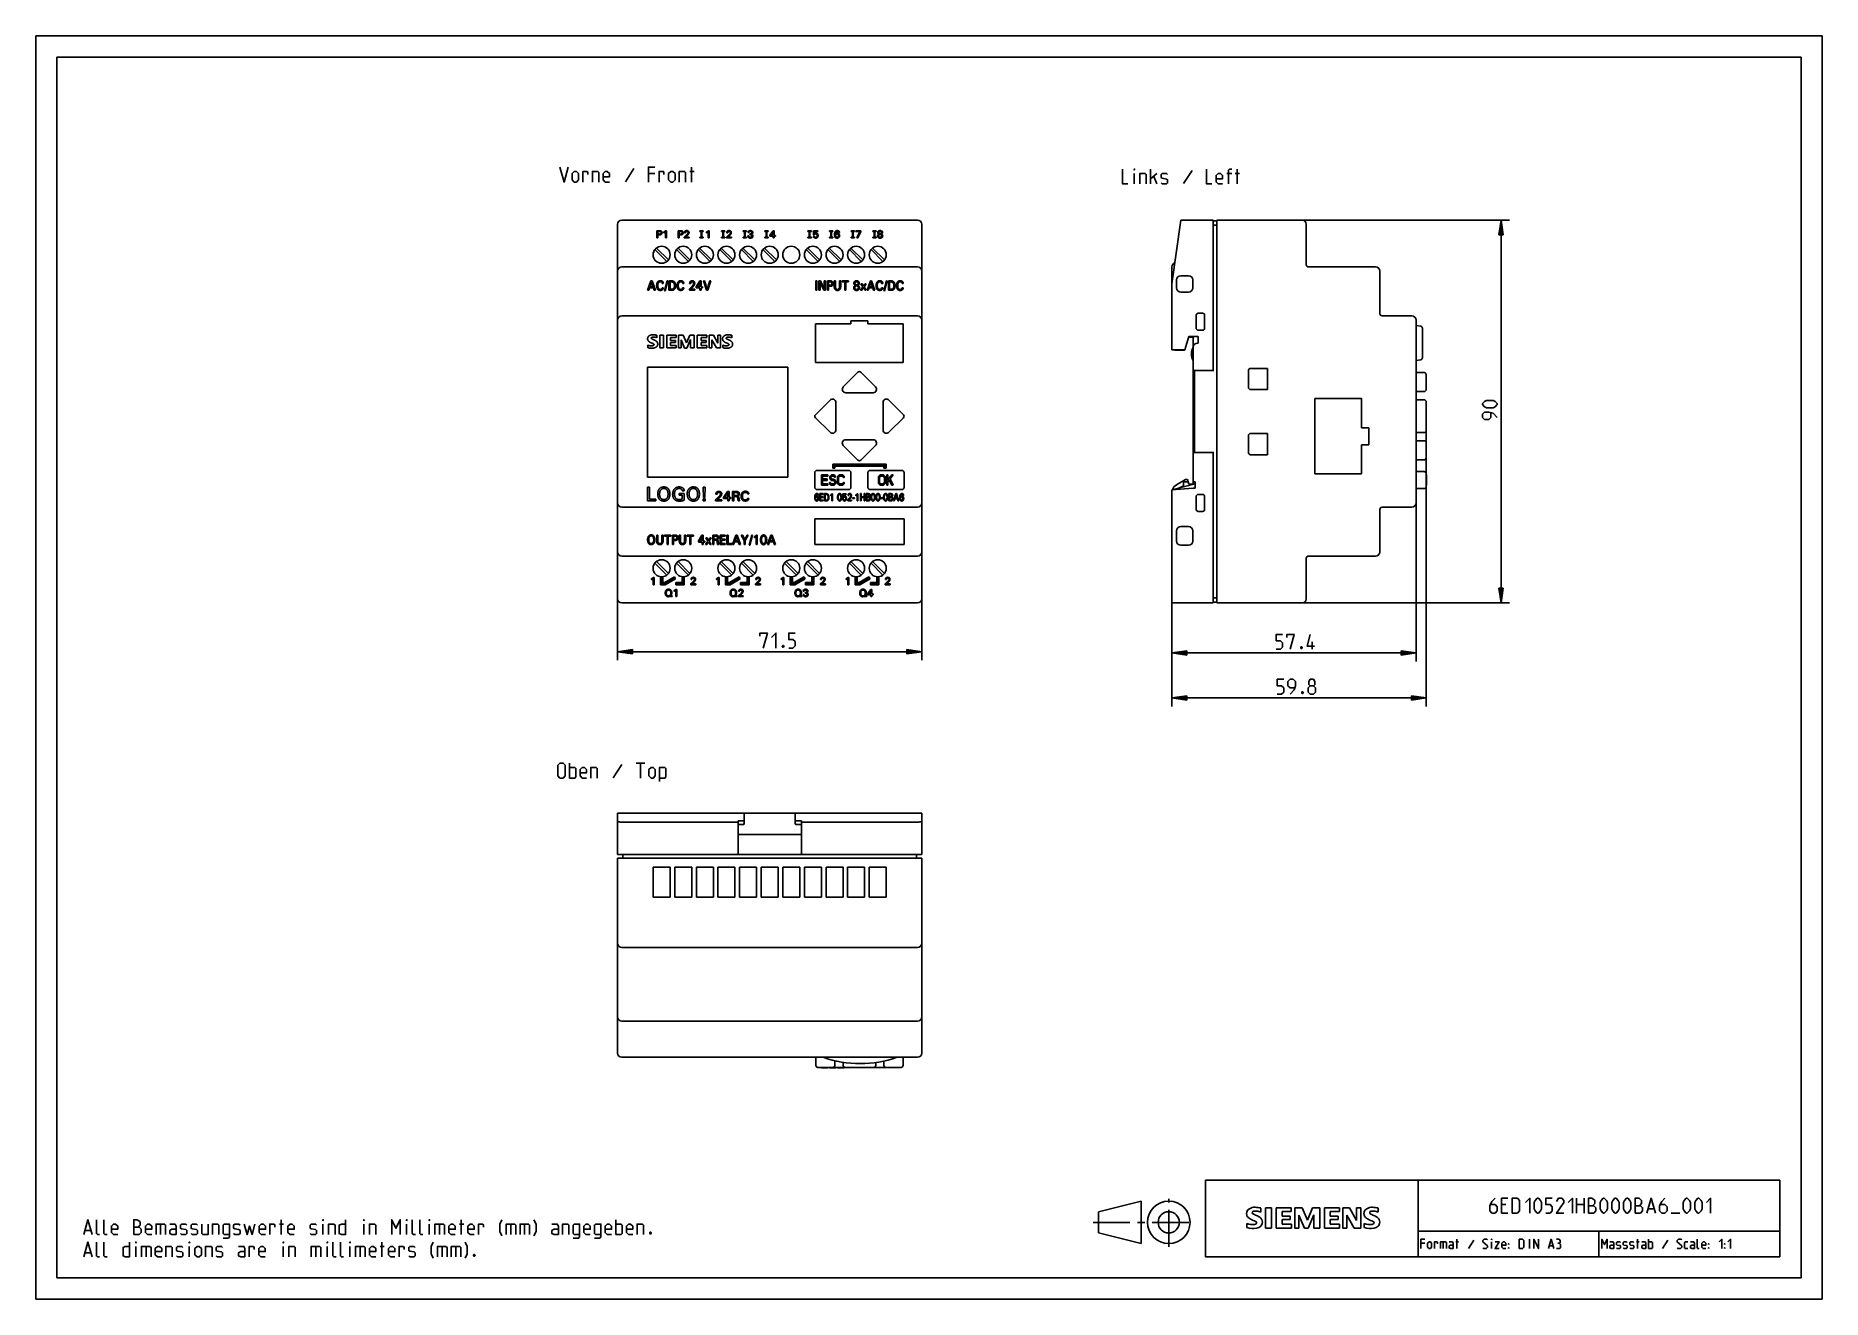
# Model space of a CAD drawing. Extents: x 0 to 420, y 0 to 297.
import ezdxf

# ---------------------------------------------------------------- set-up
doc = ezdxf.new("R2010")
doc.units = 0
doc.header["$LTSCALE"] = 23.1
doc.linetypes.add('CENTER', pattern=[0.6, 0.375, -0.075, 0.075, -0.075])
doc.layers.get('0').update_dxf_attribs({"linetype": 'CONTINUOUS'})
for name, color, linetype in [('10000_FRONT', 7, 'CONTINUOUS'), ('10100_DIM_FRONT', 7, 'CONTINUOUS'), ('10300_FRONT_GERMAN_ENGLISH', 7, 'CONTINUOUS'), ('11000_LEFT', 7, 'CONTINUOUS'), ('11100_DIM_LEFT', 7, 'CONTINUOUS'), ('11300_LEFT_GERMAN_ENGLISH', 7, 'CONTINUOUS'), ('13000_TOP', 7, 'CONTINUOUS'), ('13300_TOP_GERMAN_ENGLISH', 7, 'CONTINUOUS'), ('90000_FRAME', 7, 'CONTINUOUS')]:
    doc.layers.add(name, color=color, linetype=linetype)

msp = doc.modelspace()

# ---------------------------------------------------------------- linework, layer by layer
at = {"color": 7, "linetype": 'CONTINUOUS'}
for p, q in [((344.48, 253.67), (343.98, 250.17)), ((344.98, 250.17), (344.48, 253.67)), ((343.98, 250.17), (344.98, 250.17)), ((344.98, 167.17), (343.98, 167.17)), ((343.98, 167.17), (344.48, 163.67)), ((344.48, 163.67), (344.98, 167.17)), ((140.3, 152.71), (136.8, 152.21)), ((136.8, 152.21), (140.3, 151.71)), ((140.3, 151.71), (140.3, 152.71)), ((204.8, 152.71), (204.8, 151.71)), ((208.3, 152.21), (204.8, 152.71)), ((204.8, 151.71), (208.3, 152.21)), ((270.6, 152.41), (267.1, 151.91)), ((267.1, 151.91), (270.6, 151.41)), ((270.6, 151.41), (270.6, 152.41)), ((324.5, 151.91), (321, 152.41)), ((321, 152.41), (321, 151.41)), ((321, 151.41), (324.5, 151.91)), ((270.6, 141.85), (267.1, 141.35)), ((267.1, 141.35), (270.6, 140.85)), ((270.6, 140.85), (270.6, 141.85)), ((326.9, 141.35), (323.4, 141.85)), ((323.4, 141.85), (323.4, 140.85)), ((323.4, 140.85), (326.9, 141.35))]:
    msp.add_line(p, q, dxfattribs=at)
for points in [[(344.48, 253.67), (344.98, 250.17), (343.98, 250.17)], [(344.48, 163.67), (343.98, 167.17), (344.98, 167.17)], [(136.8, 152.21), (140.3, 152.71), (140.3, 151.71)], [(208.3, 152.21), (204.8, 151.71), (204.8, 152.71)], [(267.1, 151.91), (270.6, 152.41), (270.6, 151.41)], [(324.5, 151.91), (321, 151.41), (321, 152.41)], [(267.1, 141.35), (270.6, 141.85), (270.6, 140.85)], [(326.9, 141.35), (323.4, 140.85), (323.4, 141.85)]]:
    msp.add_solid(points, dxfattribs=at)
at = {"layer": '10000_FRONT', "color": 7, "linetype": 'CONTINUOUS'}
for p, q in [((136.8, 164.67), (136.8, 252.67)), ((207.3, 253.67), (137.8, 253.67)), ((208.3, 164.67), (208.3, 252.67)), ((146.05, 249.47), (146.05, 251.17)), ((146.05, 251.17), (146.67, 251.17)), ((146.28, 249.47), (146.05, 249.47)), ((146.28, 250.98), (146.28, 250.39)), ((146.67, 250.98), (146.28, 250.98)), ((146.28, 250.39), (146.67, 250.39)), ((146.28, 250.19), (146.28, 249.47)), ((146.67, 250.19), (146.28, 250.19)), ((146.69, 251.17), (146.67, 251.17)), ((146.67, 250.98), (146.68, 250.98)), ((146.68, 250.39), (146.67, 250.39)), ((146.67, 250.19), (146.69, 250.19)), ((146.68, 250.98), (146.69, 250.98)), ((146.69, 250.39), (146.68, 250.39)), ((146.72, 251.17), (146.69, 251.17)), ((146.69, 250.98), (146.71, 250.98)), ((146.71, 250.39), (146.69, 250.39)), ((146.69, 250.19), (146.71, 250.2)), ((146.71, 250.98), (146.72, 250.98)), ((146.72, 250.39), (146.71, 250.39)), ((146.71, 250.2), (146.73, 250.2)), ((146.74, 251.17), (146.72, 251.17)), ((146.72, 250.98), (146.73, 250.98)), ((146.73, 250.39), (146.72, 250.39)), ((146.73, 250.98), (146.75, 250.97)), ((146.75, 250.39), (146.73, 250.39)), ((146.73, 250.2), (146.76, 250.2)), ((146.77, 251.17), (146.74, 251.17)), ((146.75, 250.97), (146.76, 250.97)), ((146.76, 250.4), (146.75, 250.39)), ((146.76, 250.97), (146.77, 250.97)), ((146.77, 250.4), (146.76, 250.4)), ((146.76, 250.2), (146.78, 250.2)), ((146.8, 251.16), (146.77, 251.17)), ((146.77, 250.97), (146.78, 250.97)), ((146.78, 250.4), (146.77, 250.4)), ((146.78, 250.97), (146.8, 250.96)), ((146.8, 250.4), (146.78, 250.4)), ((146.78, 250.2), (146.8, 250.2)), ((146.82, 251.16), (146.8, 251.16)), ((146.8, 250.96), (146.81, 250.96)), ((146.81, 250.41), (146.8, 250.4)), ((146.8, 250.2), (146.82, 250.21)), ((146.81, 250.96), (146.82, 250.96)), ((146.82, 250.41), (146.81, 250.41)), ((146.84, 251.16), (146.82, 251.16)), ((146.82, 250.96), (146.83, 250.95)), ((146.83, 250.41), (146.82, 250.41)), ((146.82, 250.21), (146.84, 250.21)), ((146.83, 250.95), (146.84, 250.95)), ((146.84, 250.42), (146.83, 250.41)), ((146.86, 251.15), (146.84, 251.16)), ((146.84, 250.95), (146.85, 250.94)), ((146.85, 250.42), (146.84, 250.42)), ((146.84, 250.21), (146.86, 250.22)), ((146.85, 250.94), (146.86, 250.94)), ((146.86, 250.43), (146.85, 250.42)), ((146.88, 251.15), (146.86, 251.15)), ((146.86, 250.94), (146.87, 250.94)), ((146.87, 250.43), (146.86, 250.43)), ((146.86, 250.22), (146.88, 250.22)), ((146.87, 250.94), (146.88, 250.93)), ((146.88, 250.44), (146.87, 250.43)), ((146.9, 251.14), (146.88, 251.15)), ((146.88, 250.93), (146.89, 250.92)), ((146.89, 250.45), (146.88, 250.44)), ((146.88, 250.22), (146.9, 250.23)), ((146.89, 250.92), (146.9, 250.92)), ((146.9, 250.45), (146.89, 250.45)), ((146.92, 251.14), (146.9, 251.14)), ((146.9, 250.92), (146.91, 250.91)), ((146.91, 250.46), (146.9, 250.45)), ((146.9, 250.23), (146.92, 250.23)), ((146.91, 250.91), (146.92, 250.9)), ((146.92, 250.46), (146.91, 250.46)), ((146.94, 251.13), (146.92, 251.14)), ((146.92, 250.9), (146.92, 250.9)), ((146.92, 250.9), (146.93, 250.89)), ((146.93, 250.48), (146.92, 250.47)), ((146.92, 250.47), (146.92, 250.46)), ((146.92, 250.23), (146.94, 250.24)), ((146.93, 250.89), (146.94, 250.88)), ((146.94, 250.49), (146.93, 250.48)), ((146.96, 251.12), (146.94, 251.13)), ((146.94, 250.88), (146.94, 250.88)), ((146.94, 250.88), (146.95, 250.87)), ((146.95, 250.49), (146.94, 250.49)), ((146.94, 250.24), (146.96, 250.25)), ((146.95, 250.87), (146.96, 250.86)), ((146.96, 250.51), (146.95, 250.5)), ((146.95, 250.5), (146.95, 250.49)), ((146.97, 251.12), (146.96, 251.12)), ((146.96, 250.86), (146.96, 250.85)), ((146.96, 250.85), (146.97, 250.84)), ((146.97, 250.53), (146.96, 250.52)), ((146.96, 250.52), (146.96, 250.51)), ((146.96, 250.25), (146.98, 250.25)), ((146.99, 251.11), (146.97, 251.12)), ((146.97, 250.84), (146.97, 250.83)), ((146.97, 250.83), (146.98, 250.83)), ((146.98, 250.55), (146.97, 250.54)), ((146.97, 250.54), (146.97, 250.53)), ((146.98, 250.83), (146.98, 250.82)), ((146.98, 250.82), (146.99, 250.81)), ((146.99, 250.56), (146.98, 250.55)), ((146.98, 250.55), (146.98, 250.55)), ((146.98, 250.25), (146.99, 250.26)), ((147.01, 251.1), (146.99, 251.11)), ((146.99, 250.81), (146.99, 250.8)), ((146.99, 250.8), (146.99, 250.79)), ((146.99, 250.79), (147, 250.78)), ((147, 250.59), (146.99, 250.58)), ((146.99, 250.58), (146.99, 250.57)), ((146.99, 250.57), (146.99, 250.56)), ((146.99, 250.26), (147.01, 250.27)), ((147, 250.78), (147, 250.77)), ((147, 250.77), (147, 250.75)), ((147, 250.75), (147, 250.74)), ((147, 250.74), (147.01, 250.73)), ((147.01, 250.64), (147, 250.63)), ((147, 250.63), (147, 250.62)), ((147, 250.62), (147, 250.61)), ((147, 250.61), (147, 250.59)), ((147.02, 251.09), (147.01, 251.1)), ((147.01, 250.73), (147.01, 250.72)), ((147.01, 250.72), (147.01, 250.71)), ((147.01, 250.71), (147.01, 250.7)), ((147.01, 250.7), (147.01, 250.69)), ((147.01, 250.69), (147.01, 250.67)), ((147.01, 250.67), (147.01, 250.66)), ((147.01, 250.66), (147.01, 250.65)), ((147.01, 250.65), (147.01, 250.64)), ((147.01, 250.27), (147.03, 250.28)), ((147.04, 251.08), (147.02, 251.09)), ((147.03, 250.28), (147.04, 250.29)), ((147.05, 251.07), (147.04, 251.08)), ((147.04, 250.29), (147.06, 250.3)), ((147.07, 251.06), (147.05, 251.07)), ((147.06, 250.3), (147.07, 250.31)), ((147.08, 251.05), (147.07, 251.06)), ((147.07, 250.31), (147.09, 250.32)), ((147.1, 251.04), (147.08, 251.05)), ((147.09, 250.32), (147.1, 250.33)), ((147.11, 251.03), (147.1, 251.04)), ((147.1, 250.33), (147.11, 250.34)), ((147.12, 251.01), (147.11, 251.03)), ((147.11, 250.34), (147.12, 250.36)), ((147.13, 251), (147.12, 251.01)), ((147.12, 250.36), (147.13, 250.37)), ((147.14, 250.99), (147.13, 251)), ((147.13, 250.37), (147.15, 250.38)), ((147.15, 250.98), (147.14, 250.99)), ((147.16, 250.96), (147.15, 250.98)), ((147.15, 250.38), (147.16, 250.4)), ((147.17, 250.95), (147.16, 250.96)), ((147.16, 250.4), (147.17, 250.41)), ((147.18, 250.93), (147.17, 250.95)), ((147.17, 250.42), (147.18, 250.44)), ((147.17, 250.41), (147.17, 250.42)), ((147.19, 250.92), (147.18, 250.93)), ((147.18, 250.44), (147.19, 250.46)), ((147.2, 250.9), (147.19, 250.92)), ((147.19, 250.46), (147.2, 250.47)), ((147.2, 250.89), (147.2, 250.9)), ((147.21, 250.87), (147.2, 250.89)), ((147.2, 250.47), (147.21, 250.49)), ((147.22, 250.85), (147.21, 250.87)), ((147.21, 250.5), (147.22, 250.52)), ((147.21, 250.49), (147.21, 250.5)), ((147.22, 250.84), (147.22, 250.85)), ((147.23, 250.82), (147.22, 250.84)), ((147.22, 250.54), (147.23, 250.55)), ((147.22, 250.52), (147.22, 250.54)), ((147.23, 250.8), (147.23, 250.82)), ((147.23, 250.78), (147.23, 250.8)), ((147.24, 250.76), (147.23, 250.78)), ((147.23, 250.59), (147.24, 250.61)), ((147.23, 250.57), (147.23, 250.59)), ((147.23, 250.55), (147.23, 250.57)), ((147.24, 250.75), (147.24, 250.76)), ((147.24, 250.73), (147.24, 250.75)), ((147.24, 250.71), (147.24, 250.73)), ((147.24, 250.69), (147.24, 250.71)), ((147.24, 250.67), (147.24, 250.69)), ((147.24, 250.65), (147.24, 250.67)), ((147.24, 250.63), (147.24, 250.65)), ((147.24, 250.61), (147.24, 250.63)), ((147.68, 250.91), (147.67, 250.9)), ((147.67, 250.69), (147.67, 250.9)), ((147.67, 250.69), (147.69, 250.7)), ((147.7, 250.92), (147.68, 250.91)), ((147.69, 250.7), (147.71, 250.71)), ((147.72, 250.92), (147.7, 250.92)), ((147.71, 250.71), (147.73, 250.72)), ((147.74, 250.93), (147.72, 250.92)), ((147.73, 250.72), (147.75, 250.72)), ((147.76, 250.94), (147.74, 250.93)), ((147.75, 250.72), (147.77, 250.73)), ((147.78, 250.95), (147.76, 250.94)), ((147.77, 250.73), (147.79, 250.74)), ((147.79, 250.96), (147.78, 250.95)), ((147.81, 250.97), (147.79, 250.96)), ((147.79, 250.74), (147.8, 250.75)), ((147.8, 250.75), (147.82, 250.75)), ((147.83, 250.98), (147.81, 250.97)), ((147.82, 250.75), (147.83, 250.76)), ((147.85, 250.99), (147.83, 250.98)), ((147.83, 250.76), (147.85, 250.77)), ((147.86, 251), (147.85, 250.99)), ((147.85, 250.77), (147.86, 250.78)), ((147.88, 251.01), (147.86, 251)), ((147.86, 250.78), (147.88, 250.79)), ((147.9, 251.02), (147.88, 251.01)), ((147.88, 250.79), (147.89, 250.8)), ((147.89, 250.8), (147.91, 250.8)), ((147.92, 251.03), (147.9, 251.02)), ((147.91, 250.8), (147.92, 250.81)), ((147.93, 251.05), (147.92, 251.03)), ((147.92, 250.81), (147.94, 250.82)), ((147.95, 251.06), (147.93, 251.05)), ((147.94, 250.82), (147.95, 250.83)), ((147.96, 251.07), (147.95, 251.06)), ((147.95, 250.83), (147.96, 250.84)), ((147.98, 251.08), (147.96, 251.07)), ((147.96, 250.84), (147.97, 250.85)), ((147.97, 250.85), (147.98, 250.85)), ((148, 251.1), (147.98, 251.08)), ((147.98, 250.85), (147.99, 250.86)), ((147.99, 250.86), (148, 250.87)), ((148.01, 251.11), (148, 251.1)), ((148, 250.87), (148.01, 250.88)), ((148.03, 251.12), (148.01, 251.11)), ((148.01, 250.88), (148.03, 250.89)), ((148.04, 251.14), (148.03, 251.12)), ((148.03, 250.89), (148.04, 250.9)), ((148.06, 251.15), (148.04, 251.14)), ((148.04, 249.47), (148.04, 250.9)), ((148.27, 249.47), (148.04, 249.47)), ((148.07, 251.16), (148.06, 251.15)), ((148.07, 251.16), (148.27, 251.16)), ((148.27, 251.16), (148.27, 249.47)), ((151, 249.47), (151, 251.17)), ((151, 251.17), (151.62, 251.17)), ((151.23, 249.47), (151, 249.47)), ((151.23, 250.98), (151.23, 250.39)), ((151.62, 250.98), (151.23, 250.98)), ((151.23, 250.39), (151.62, 250.39)), ((151.23, 250.19), (151.23, 249.47)), ((151.62, 250.19), (151.23, 250.19)), ((151.64, 251.17), (151.62, 251.17)), ((151.62, 250.98), (151.63, 250.98)), ((151.63, 250.39), (151.62, 250.39)), ((151.62, 250.19), (151.64, 250.19)), ((151.63, 250.98), (151.64, 250.98)), ((151.64, 250.39), (151.63, 250.39)), ((151.67, 251.17), (151.64, 251.17)), ((151.64, 250.98), (151.66, 250.98)), ((151.66, 250.39), (151.64, 250.39)), ((151.64, 250.19), (151.66, 250.2)), ((151.66, 250.98), (151.67, 250.98)), ((151.67, 250.39), (151.66, 250.39)), ((151.66, 250.2), (151.68, 250.2)), ((151.69, 251.17), (151.67, 251.17)), ((151.67, 250.98), (151.68, 250.98)), ((151.68, 250.39), (151.67, 250.39)), ((151.68, 250.98), (151.7, 250.97)), ((151.7, 250.39), (151.68, 250.39)), ((151.68, 250.2), (151.71, 250.2)), ((151.72, 251.17), (151.69, 251.17)), ((151.7, 250.97), (151.71, 250.97)), ((151.71, 250.4), (151.7, 250.39)), ((151.71, 250.97), (151.72, 250.97)), ((151.72, 250.4), (151.71, 250.4)), ((151.71, 250.2), (151.73, 250.2)), ((151.75, 251.16), (151.72, 251.17)), ((151.72, 250.97), (151.73, 250.97)), ((151.73, 250.4), (151.72, 250.4)), ((151.73, 250.97), (151.75, 250.96)), ((151.75, 250.4), (151.73, 250.4)), ((151.73, 250.2), (151.75, 250.2)), ((151.77, 251.16), (151.75, 251.16)), ((151.75, 250.96), (151.76, 250.96)), ((151.76, 250.41), (151.75, 250.4)), ((151.75, 250.2), (151.77, 250.21)), ((151.76, 250.96), (151.77, 250.96)), ((151.77, 250.41), (151.76, 250.41)), ((151.79, 251.16), (151.77, 251.16)), ((151.77, 250.96), (151.78, 250.95)), ((151.78, 250.41), (151.77, 250.41)), ((151.77, 250.21), (151.79, 250.21)), ((151.78, 250.95), (151.79, 250.95)), ((151.79, 250.42), (151.78, 250.41)), ((151.81, 251.15), (151.79, 251.16)), ((151.79, 250.95), (151.8, 250.94)), ((151.8, 250.42), (151.79, 250.42)), ((151.79, 250.21), (151.81, 250.22)), ((151.8, 250.94), (151.81, 250.94)), ((151.81, 250.43), (151.8, 250.42)), ((151.83, 251.15), (151.81, 251.15)), ((151.81, 250.94), (151.82, 250.94)), ((151.82, 250.43), (151.81, 250.43)), ((151.81, 250.22), (151.83, 250.22)), ((151.82, 250.94), (151.83, 250.93)), ((151.83, 250.44), (151.82, 250.43)), ((151.85, 251.14), (151.83, 251.15)), ((151.83, 250.93), (151.84, 250.92)), ((151.84, 250.45), (151.83, 250.44)), ((151.83, 250.22), (151.85, 250.23)), ((151.84, 250.92), (151.85, 250.92)), ((151.85, 250.45), (151.84, 250.45)), ((151.87, 251.14), (151.85, 251.14)), ((151.85, 250.92), (151.86, 250.91)), ((151.86, 250.46), (151.85, 250.45)), ((151.85, 250.23), (151.87, 250.23)), ((151.86, 250.91), (151.87, 250.9)), ((151.87, 250.46), (151.86, 250.46)), ((151.89, 251.13), (151.87, 251.14)), ((151.87, 250.9), (151.87, 250.9)), ((151.87, 250.9), (151.88, 250.89)), ((151.88, 250.48), (151.87, 250.47)), ((151.87, 250.47), (151.87, 250.46)), ((151.87, 250.23), (151.89, 250.24)), ((151.88, 250.89), (151.89, 250.88)), ((151.89, 250.49), (151.88, 250.48)), ((151.91, 251.12), (151.89, 251.13)), ((151.89, 250.88), (151.89, 250.88)), ((151.89, 250.88), (151.9, 250.87)), ((151.9, 250.49), (151.89, 250.49)), ((151.89, 250.24), (151.91, 250.25)), ((151.9, 250.87), (151.91, 250.86)), ((151.91, 250.51), (151.9, 250.5)), ((151.9, 250.5), (151.9, 250.49)), ((151.92, 251.12), (151.91, 251.12)), ((151.91, 250.86), (151.91, 250.85)), ((151.91, 250.85), (151.92, 250.84)), ((151.92, 250.53), (151.91, 250.52)), ((151.91, 250.52), (151.91, 250.51)), ((151.91, 250.25), (151.93, 250.25)), ((151.94, 251.11), (151.92, 251.12)), ((151.92, 250.84), (151.92, 250.83)), ((151.92, 250.83), (151.93, 250.83)), ((151.93, 250.55), (151.92, 250.54)), ((151.92, 250.54), (151.92, 250.53)), ((151.93, 250.83), (151.93, 250.82)), ((151.93, 250.82), (151.94, 250.81)), ((151.94, 250.56), (151.93, 250.55)), ((151.93, 250.55), (151.93, 250.55)), ((151.93, 250.25), (151.94, 250.26)), ((151.96, 251.1), (151.94, 251.11)), ((151.94, 250.81), (151.94, 250.8)), ((151.94, 250.8), (151.94, 250.79)), ((151.94, 250.79), (151.95, 250.78)), ((151.95, 250.59), (151.94, 250.58)), ((151.94, 250.58), (151.94, 250.57)), ((151.94, 250.57), (151.94, 250.56)), ((151.94, 250.26), (151.96, 250.27)), ((151.95, 250.78), (151.95, 250.77)), ((151.95, 250.77), (151.95, 250.75)), ((151.95, 250.75), (151.95, 250.74)), ((151.95, 250.74), (151.96, 250.73)), ((151.96, 250.64), (151.95, 250.63)), ((151.95, 250.63), (151.95, 250.62)), ((151.95, 250.62), (151.95, 250.61)), ((151.95, 250.61), (151.95, 250.59)), ((151.97, 251.09), (151.96, 251.1)), ((151.96, 250.73), (151.96, 250.72)), ((151.96, 250.72), (151.96, 250.71)), ((151.96, 250.71), (151.96, 250.7)), ((151.96, 250.7), (151.96, 250.69)), ((151.96, 250.69), (151.96, 250.67)), ((151.96, 250.67), (151.96, 250.66)), ((151.96, 250.66), (151.96, 250.65)), ((151.96, 250.65), (151.96, 250.64)), ((151.96, 250.27), (151.98, 250.28)), ((151.99, 251.08), (151.97, 251.09)), ((151.98, 250.28), (151.99, 250.29)), ((152, 251.07), (151.99, 251.08)), ((151.99, 250.29), (152.01, 250.3)), ((152.02, 251.06), (152, 251.07)), ((152.01, 250.3), (152.02, 250.31)), ((152.03, 251.05), (152.02, 251.06)), ((152.02, 250.31), (152.04, 250.32)), ((152.05, 251.04), (152.03, 251.05)), ((152.04, 250.32), (152.05, 250.33)), ((152.06, 251.03), (152.05, 251.04)), ((152.05, 250.33), (152.06, 250.34)), ((152.07, 251.01), (152.06, 251.03)), ((152.06, 250.34), (152.07, 250.36)), ((152.08, 251), (152.07, 251.01)), ((152.07, 250.36), (152.08, 250.37)), ((152.09, 250.99), (152.08, 251)), ((152.08, 250.37), (152.1, 250.38)), ((152.1, 250.98), (152.09, 250.99)), ((152.11, 250.96), (152.1, 250.98)), ((152.1, 250.38), (152.11, 250.4)), ((152.12, 250.95), (152.11, 250.96)), ((152.11, 250.4), (152.12, 250.41)), ((152.13, 250.93), (152.12, 250.95)), ((152.12, 250.42), (152.13, 250.44)), ((152.12, 250.41), (152.12, 250.42)), ((152.14, 250.92), (152.13, 250.93)), ((152.13, 250.44), (152.14, 250.46)), ((152.15, 250.9), (152.14, 250.92)), ((152.14, 250.46), (152.15, 250.47)), ((152.15, 250.89), (152.15, 250.9)), ((152.16, 250.87), (152.15, 250.89)), ((152.15, 250.47), (152.16, 250.49)), ((152.17, 250.85), (152.16, 250.87)), ((152.16, 250.5), (152.17, 250.52)), ((152.16, 250.49), (152.16, 250.5)), ((152.17, 250.84), (152.17, 250.85)), ((152.18, 250.82), (152.17, 250.84)), ((152.17, 250.54), (152.18, 250.55)), ((152.17, 250.52), (152.17, 250.54)), ((152.18, 250.8), (152.18, 250.82)), ((152.18, 250.78), (152.18, 250.8)), ((152.19, 250.76), (152.18, 250.78)), ((152.18, 250.59), (152.19, 250.61)), ((152.18, 250.57), (152.18, 250.59)), ((152.18, 250.55), (152.18, 250.57)), ((152.19, 250.75), (152.19, 250.76)), ((152.19, 250.73), (152.19, 250.75)), ((152.19, 250.71), (152.19, 250.73)), ((152.19, 250.69), (152.19, 250.71)), ((152.19, 250.67), (152.19, 250.69)), ((152.19, 250.65), (152.19, 250.67)), ((152.19, 250.63), (152.19, 250.65)), ((152.19, 250.61), (152.19, 250.63)), ((152.5, 249.71), (152.45, 249.68)), ((152.45, 249.47), (152.45, 249.68)), ((153.62, 249.47), (152.45, 249.47)), ((152.54, 249.75), (152.5, 249.71)), ((152.53, 250.83), (152.52, 250.82)), ((152.52, 250.82), (152.52, 250.81)), ((152.52, 250.81), (152.52, 250.8)), ((152.52, 250.8), (152.52, 250.79)), ((152.52, 250.79), (152.52, 250.77)), ((152.52, 250.77), (152.52, 250.76)), ((152.52, 250.76), (152.52, 250.75)), ((152.52, 250.75), (152.52, 250.74)), ((152.52, 250.74), (152.52, 250.73)), ((152.52, 250.73), (152.52, 250.71)), ((152.74, 250.71), (152.52, 250.71)), ((152.54, 250.87), (152.53, 250.86)), ((152.53, 250.86), (152.53, 250.84)), ((152.53, 250.84), (152.53, 250.83)), ((152.55, 250.9), (152.54, 250.89)), ((152.54, 250.89), (152.54, 250.88)), ((152.54, 250.88), (152.54, 250.87)), ((152.59, 249.79), (152.54, 249.75)), ((152.56, 250.93), (152.55, 250.92)), ((152.55, 250.92), (152.55, 250.91)), ((152.55, 250.91), (152.55, 250.9)), ((152.57, 250.95), (152.56, 250.94)), ((152.56, 250.94), (152.56, 250.93)), ((152.58, 250.97), (152.57, 250.96)), ((152.57, 250.96), (152.57, 250.95)), ((152.59, 250.99), (152.58, 250.98)), ((152.58, 250.98), (152.58, 250.97)), ((152.6, 251), (152.59, 250.99)), ((152.64, 249.83), (152.59, 249.79)), ((152.61, 251.01), (152.6, 251)), ((152.6, 251), (152.6, 251)), ((152.62, 251.02), (152.61, 251.01)), ((152.63, 251.04), (152.62, 251.03)), ((152.62, 251.03), (152.62, 251.02)), ((152.64, 251.05), (152.63, 251.04)), ((152.65, 251.05), (152.64, 251.05)), ((152.69, 249.87), (152.64, 249.83)), ((152.66, 251.07), (152.65, 251.06)), ((152.65, 251.06), (152.65, 251.05)), ((152.67, 251.08), (152.66, 251.07)), ((152.68, 251.08), (152.67, 251.08)), ((152.68, 251.09), (152.68, 251.08)), ((152.69, 251.09), (152.68, 251.09)), ((152.71, 251.11), (152.69, 251.09)), ((152.73, 249.91), (152.69, 249.87)), ((152.73, 251.12), (152.71, 251.11)), ((152.72, 249.66), (152.77, 249.69)), ((152.72, 249.66), (153.62, 249.66)), ((152.75, 251.13), (152.73, 251.12)), ((152.78, 249.95), (152.73, 249.91)), ((152.74, 250.79), (152.75, 250.8)), ((152.74, 250.78), (152.74, 250.79)), ((152.74, 250.76), (152.74, 250.78)), ((152.74, 250.75), (152.74, 250.76)), ((152.74, 250.74), (152.74, 250.75)), ((152.74, 250.73), (152.74, 250.74)), ((152.74, 250.71), (152.74, 250.73)), ((152.78, 251.14), (152.75, 251.13)), ((152.75, 250.82), (152.76, 250.83)), ((152.75, 250.81), (152.75, 250.82)), ((152.75, 250.8), (152.75, 250.81)), ((152.76, 250.85), (152.77, 250.86)), ((152.76, 250.84), (152.76, 250.85)), ((152.76, 250.83), (152.76, 250.84)), ((152.77, 250.87), (152.78, 250.88)), ((152.77, 250.86), (152.77, 250.87)), ((152.77, 249.69), (152.81, 249.73)), ((152.8, 251.15), (152.78, 251.14)), ((152.78, 250.88), (152.79, 250.89)), ((152.82, 249.99), (152.78, 249.95)), ((152.79, 250.9), (152.8, 250.91)), ((152.79, 250.89), (152.79, 250.9)), ((152.82, 251.16), (152.8, 251.15)), ((152.8, 250.91), (152.81, 250.92)), ((152.81, 250.92), (152.81, 250.93)), ((152.81, 250.93), (152.82, 250.93)), ((152.81, 249.73), (152.85, 249.76)), ((152.84, 251.17), (152.82, 251.16)), ((152.82, 250.93), (152.83, 250.94)), ((152.87, 250.03), (152.82, 249.99)), ((152.83, 250.94), (152.84, 250.95)), ((152.86, 251.17), (152.84, 251.17)), ((152.84, 250.95), (152.85, 250.96)), ((152.85, 250.96), (152.86, 250.96)), ((152.85, 249.76), (152.94, 249.84)), ((152.88, 251.18), (152.86, 251.17)), ((152.86, 250.96), (152.87, 250.97)), ((152.87, 250.97), (152.88, 250.97)), ((152.91, 250.07), (152.87, 250.03)), ((152.9, 251.18), (152.88, 251.18)), ((152.88, 250.97), (152.89, 250.98)), ((152.89, 250.98), (152.9, 250.98)), ((152.93, 251.19), (152.9, 251.18)), ((152.9, 250.98), (152.91, 250.99)), ((152.91, 250.99), (152.92, 250.99)), ((152.95, 250.11), (152.91, 250.07)), ((152.92, 250.99), (152.93, 251)), ((152.96, 251.19), (152.93, 251.19)), ((152.93, 251), (152.94, 251)), ((152.94, 251), (152.95, 251)), ((152.94, 249.84), (152.99, 249.87)), ((152.95, 251), (152.96, 251.01)), ((152.99, 250.15), (152.95, 250.11)), ((152.99, 251.2), (152.96, 251.19)), ((152.96, 251.01), (152.97, 251.01)), ((152.97, 251.01), (152.99, 251.01)), ((153.02, 251.2), (152.99, 251.2)), ((152.99, 251.01), (153, 251.01)), ((153.02, 250.18), (152.99, 250.15)), ((152.99, 249.87), (153.03, 249.91)), ((153, 251.01), (153.01, 251.01)), ((153.01, 251.01), (153.02, 251.01)), ((153.05, 251.2), (153.02, 251.2)), ((153.02, 251.01), (153.04, 251.01)), ((153.05, 250.22), (153.02, 250.18)), ((153.03, 249.91), (153.07, 249.94)), ((153.04, 251.01), (153.05, 251.01)), ((153.08, 251.2), (153.05, 251.2)), ((153.05, 251.01), (153.06, 251.01)), ((153.08, 250.25), (153.05, 250.22)), ((153.06, 251.01), (153.08, 251.01)), ((153.07, 249.94), (153.12, 249.98)), ((153.11, 251.2), (153.08, 251.2)), ((153.08, 251.01), (153.09, 251.01)), ((153.11, 250.28), (153.08, 250.25)), ((153.09, 251.01), (153.11, 251.01)), ((153.14, 251.19), (153.11, 251.2)), ((153.11, 251.01), (153.12, 251.01)), ((153.14, 250.32), (153.11, 250.28)), ((153.12, 251.01), (153.14, 251.01)), ((153.12, 249.98), (153.16, 250.02)), ((153.16, 251.19), (153.14, 251.19)), ((153.14, 251.01), (153.15, 251)), ((153.17, 250.35), (153.14, 250.32)), ((153.15, 251), (153.16, 251)), ((153.19, 251.19), (153.16, 251.19)), ((153.16, 251), (153.17, 251)), ((153.16, 250.02), (153.2, 250.06)), ((153.17, 251), (153.18, 251)), ((153.2, 250.38), (153.17, 250.35)), ((153.18, 251), (153.19, 250.99)), ((153.22, 251.18), (153.19, 251.19)), ((153.19, 250.99), (153.2, 250.99)), ((153.2, 250.99), (153.21, 250.98)), ((153.21, 250.41), (153.2, 250.38)), ((153.2, 250.06), (153.23, 250.09)), ((153.21, 250.98), (153.22, 250.98)), ((153.23, 250.43), (153.21, 250.41)), ((153.24, 251.17), (153.22, 251.18)), ((153.22, 250.98), (153.23, 250.97)), ((153.23, 250.97), (153.24, 250.97)), ((153.24, 250.45), (153.23, 250.43)), ((153.23, 250.09), (153.26, 250.11)), ((153.27, 251.17), (153.24, 251.17)), ((153.24, 250.97), (153.25, 250.96)), ((153.26, 250.47), (153.24, 250.45)), ((153.25, 250.96), (153.26, 250.95)), ((153.26, 250.95), (153.27, 250.95)), ((153.27, 250.49), (153.26, 250.47)), ((153.26, 250.11), (153.28, 250.14)), ((153.29, 251.16), (153.27, 251.17)), ((153.27, 250.95), (153.28, 250.94)), ((153.29, 250.51), (153.27, 250.49)), ((153.28, 250.94), (153.29, 250.93)), ((153.28, 250.14), (153.31, 250.17)), ((153.32, 251.15), (153.29, 251.16)), ((153.29, 250.93), (153.3, 250.92)), ((153.3, 250.53), (153.29, 250.51)), ((153.3, 250.92), (153.3, 250.92)), ((153.3, 250.92), (153.31, 250.91)), ((153.31, 250.56), (153.3, 250.53)), ((153.31, 250.91), (153.32, 250.9)), ((153.32, 250.58), (153.31, 250.56)), ((153.31, 250.17), (153.33, 250.2)), ((153.34, 251.14), (153.32, 251.15)), ((153.32, 250.9), (153.32, 250.89)), ((153.32, 250.89), (153.33, 250.88)), ((153.33, 250.6), (153.32, 250.58)), ((153.33, 250.88), (153.33, 250.87)), ((153.33, 250.87), (153.34, 250.86)), ((153.34, 250.63), (153.33, 250.61)), ((153.33, 250.61), (153.33, 250.6)), ((153.33, 250.2), (153.36, 250.23)), ((153.36, 251.13), (153.34, 251.14)), ((153.34, 250.86), (153.34, 250.85)), ((153.34, 250.85), (153.35, 250.84)), ((153.35, 250.64), (153.34, 250.63)), ((153.35, 250.84), (153.35, 250.83)), ((153.35, 250.83), (153.35, 250.82)), ((153.35, 250.82), (153.36, 250.81)), ((153.36, 250.69), (153.35, 250.67)), ((153.35, 250.67), (153.35, 250.66)), ((153.35, 250.66), (153.35, 250.64)), ((153.38, 251.12), (153.36, 251.13)), ((153.36, 250.81), (153.36, 250.8)), ((153.36, 250.8), (153.36, 250.79)), ((153.36, 250.79), (153.36, 250.77)), ((153.36, 250.77), (153.36, 250.76)), ((153.36, 250.76), (153.36, 250.75)), ((153.36, 250.75), (153.36, 250.74)), ((153.36, 250.74), (153.36, 250.72)), ((153.36, 250.72), (153.36, 250.71)), ((153.36, 250.71), (153.36, 250.69)), ((153.36, 250.23), (153.38, 250.26)), ((153.4, 251.1), (153.38, 251.12)), ((153.38, 250.26), (153.41, 250.29)), ((153.42, 251.09), (153.4, 251.1)), ((153.41, 250.29), (153.43, 250.32)), ((153.44, 251.08), (153.42, 251.09)), ((153.43, 250.32), (153.45, 250.36)), ((153.45, 251.06), (153.44, 251.08)), ((153.47, 251.05), (153.45, 251.06)), ((153.45, 250.36), (153.47, 250.39)), ((153.48, 251.03), (153.47, 251.05)), ((153.47, 250.39), (153.49, 250.42)), ((153.5, 251.02), (153.48, 251.03)), ((153.49, 250.42), (153.5, 250.45)), ((153.51, 251), (153.5, 251.02)), ((153.5, 250.45), (153.51, 250.47)), ((153.52, 250.98), (153.51, 251)), ((153.51, 250.47), (153.52, 250.49)), ((153.53, 250.96), (153.52, 250.98)), ((153.52, 250.49), (153.53, 250.52)), ((153.54, 250.94), (153.53, 250.96)), ((153.53, 250.52), (153.54, 250.54)), ((153.55, 250.92), (153.54, 250.94)), ((153.54, 250.54), (153.55, 250.57)), ((153.56, 250.9), (153.55, 250.92)), ((153.55, 250.57), (153.56, 250.59)), ((153.57, 250.88), (153.56, 250.9)), ((153.56, 250.59), (153.57, 250.62)), ((153.57, 250.86), (153.57, 250.88)), ((153.58, 250.84), (153.57, 250.86)), ((153.57, 250.64), (153.58, 250.67)), ((153.57, 250.62), (153.57, 250.64)), ((153.58, 250.82), (153.58, 250.84)), ((153.58, 250.79), (153.58, 250.82)), ((153.58, 250.77), (153.58, 250.79)), ((153.58, 250.75), (153.58, 250.77)), ((153.58, 250.72), (153.58, 250.75)), ((153.58, 250.7), (153.58, 250.72)), ((153.58, 250.67), (153.58, 250.7)), ((153.62, 249.66), (153.62, 249.47)), ((156.14, 251.17), (156.14, 251.02)), ((156.94, 251.17), (156.14, 251.17)), ((156.94, 251.12), (156.14, 251.12)), ((156.94, 251.07), (156.14, 251.07)), ((156.14, 251.02), (156.94, 251.02)), ((156.14, 249.62), (156.14, 249.47)), ((156.94, 249.62), (156.14, 249.62)), ((156.14, 249.57), (156.94, 249.57)), ((156.94, 249.52), (156.14, 249.52)), ((156.14, 249.47), (156.94, 249.47)), ((156.46, 251.02), (156.46, 249.62)), ((156.51, 251.02), (156.51, 249.62)), ((156.56, 251.02), (156.56, 249.62)), ((156.61, 249.62), (156.61, 251.02)), ((156.94, 251.02), (156.94, 251.17)), ((156.94, 249.47), (156.94, 249.62)), ((157.74, 250.91), (157.72, 250.9)), ((157.72, 250.69), (157.72, 250.9)), ((157.72, 250.69), (157.74, 250.7)), ((157.76, 250.92), (157.74, 250.91)), ((157.74, 250.7), (157.76, 250.71)), ((157.77, 250.92), (157.76, 250.92)), ((157.76, 250.71), (157.78, 250.72)), ((157.79, 250.93), (157.77, 250.92)), ((157.78, 250.72), (157.8, 250.72)), ((157.81, 250.94), (157.79, 250.93)), ((157.8, 250.72), (157.82, 250.73)), ((157.83, 250.95), (157.81, 250.94)), ((157.82, 250.73), (157.84, 250.74)), ((157.85, 250.96), (157.83, 250.95)), ((157.84, 250.74), (157.85, 250.75)), ((157.86, 250.97), (157.85, 250.96)), ((157.85, 250.75), (157.87, 250.75)), ((157.88, 250.98), (157.86, 250.97)), ((157.87, 250.75), (157.88, 250.76)), ((157.9, 250.99), (157.88, 250.98)), ((157.88, 250.76), (157.9, 250.77)), ((157.92, 251), (157.9, 250.99)), ((157.9, 250.77), (157.91, 250.78)), ((157.91, 250.78), (157.93, 250.79)), ((157.93, 251.01), (157.92, 251)), ((157.95, 251.02), (157.93, 251.01)), ((157.93, 250.79), (157.94, 250.8)), ((157.94, 250.8), (157.96, 250.8)), ((157.97, 251.03), (157.95, 251.02)), ((157.96, 250.8), (157.97, 250.81)), ((157.98, 251.05), (157.97, 251.03)), ((157.97, 250.81), (157.99, 250.82)), ((158, 251.06), (157.98, 251.05)), ((157.99, 250.82), (158, 250.83)), ((158.02, 251.07), (158, 251.06)), ((158, 250.83), (158.01, 250.84)), ((158.01, 250.84), (158.02, 250.85)), ((158.03, 251.08), (158.02, 251.07)), ((158.02, 250.85), (158.03, 250.85)), ((158.05, 251.1), (158.03, 251.08)), ((158.03, 250.85), (158.04, 250.86)), ((158.04, 250.86), (158.05, 250.87)), ((158.06, 251.11), (158.05, 251.1)), ((158.05, 250.87), (158.07, 250.88)), ((158.08, 251.12), (158.06, 251.11)), ((158.07, 250.88), (158.08, 250.89)), ((158.1, 251.14), (158.08, 251.12)), ((158.08, 250.89), (158.09, 250.9)), ((158.09, 249.47), (158.09, 250.9)), ((158.32, 249.47), (158.09, 249.47)), ((158.11, 251.15), (158.1, 251.14)), ((158.12, 251.16), (158.11, 251.15)), ((158.12, 251.16), (158.32, 251.16)), ((158.32, 251.16), (158.32, 249.47)), ((161.22, 251.17), (161.22, 251.02)), ((162.02, 251.17), (161.22, 251.17)), ((162.02, 251.12), (161.22, 251.12)), ((162.02, 251.07), (161.22, 251.07)), ((161.22, 251.02), (162.02, 251.02)), ((161.22, 249.62), (161.22, 249.47)), ((162.02, 249.62), (161.22, 249.62)), ((161.22, 249.57), (162.02, 249.57)), ((162.02, 249.52), (161.22, 249.52)), ((161.22, 249.47), (162.02, 249.47)), ((161.54, 251.02), (161.54, 249.62)), ((161.59, 251.02), (161.59, 249.62)), ((161.64, 251.02), (161.64, 249.62)), ((161.69, 249.62), (161.69, 251.02)), ((162.02, 251.02), (162.02, 251.17)), ((162.02, 249.47), (162.02, 249.62)), ((162.45, 249.71), (162.4, 249.68)), ((162.4, 249.47), (162.4, 249.68)), ((163.57, 249.47), (162.4, 249.47)), ((162.5, 249.75), (162.45, 249.71)), ((162.48, 250.82), (162.47, 250.81)), ((162.47, 250.81), (162.47, 250.8)), ((162.47, 250.8), (162.47, 250.79)), ((162.47, 250.79), (162.47, 250.77)), ((162.47, 250.77), (162.47, 250.76)), ((162.47, 250.76), (162.47, 250.75)), ((162.47, 250.75), (162.47, 250.74)), ((162.47, 250.74), (162.47, 250.73)), ((162.47, 250.73), (162.47, 250.71)), ((162.69, 250.71), (162.47, 250.71)), ((162.49, 250.87), (162.48, 250.86)), ((162.48, 250.86), (162.48, 250.84)), ((162.48, 250.84), (162.48, 250.83)), ((162.48, 250.83), (162.48, 250.82)), ((162.5, 250.9), (162.49, 250.89)), ((162.49, 250.89), (162.49, 250.88)), ((162.49, 250.88), (162.49, 250.87)), ((162.51, 250.92), (162.5, 250.91)), ((162.5, 250.91), (162.5, 250.9)), ((162.54, 249.79), (162.5, 249.75)), ((162.52, 250.95), (162.51, 250.94)), ((162.51, 250.94), (162.51, 250.93)), ((162.51, 250.93), (162.51, 250.92)), ((162.53, 250.97), (162.52, 250.96)), ((162.52, 250.96), (162.52, 250.95)), ((162.54, 250.98), (162.53, 250.97)), ((162.55, 251), (162.54, 250.99)), ((162.54, 250.99), (162.54, 250.98)), ((162.59, 249.83), (162.54, 249.79)), ((162.56, 251.01), (162.55, 251)), ((162.55, 251), (162.55, 251)), ((162.57, 251.02), (162.56, 251.01)), ((162.58, 251.03), (162.57, 251.02)), ((162.59, 251.05), (162.58, 251.04)), ((162.58, 251.04), (162.58, 251.03)), ((162.6, 251.05), (162.59, 251.05)), ((162.64, 249.87), (162.59, 249.83)), ((162.61, 251.06), (162.6, 251.05)), ((162.62, 251.08), (162.61, 251.07)), ((162.61, 251.07), (162.61, 251.06)), ((162.63, 251.08), (162.62, 251.08)), ((162.63, 251.09), (162.63, 251.08)), ((162.64, 251.09), (162.63, 251.09)), ((162.66, 251.11), (162.64, 251.09)), ((162.68, 249.91), (162.64, 249.87)), ((162.68, 251.12), (162.66, 251.11)), ((162.67, 249.66), (162.72, 249.69)), ((162.67, 249.66), (163.57, 249.66)), ((162.71, 251.13), (162.68, 251.12)), ((162.73, 249.95), (162.68, 249.91)), ((162.69, 250.79), (162.7, 250.8)), ((162.69, 250.78), (162.69, 250.79)), ((162.69, 250.76), (162.69, 250.78)), ((162.69, 250.75), (162.69, 250.76)), ((162.69, 250.74), (162.69, 250.75)), ((162.69, 250.73), (162.69, 250.74)), ((162.69, 250.71), (162.69, 250.73)), ((162.7, 250.82), (162.71, 250.83)), ((162.7, 250.81), (162.7, 250.82)), ((162.7, 250.8), (162.7, 250.81)), ((162.73, 251.14), (162.71, 251.13)), ((162.71, 250.84), (162.72, 250.85)), ((162.71, 250.83), (162.71, 250.84)), ((162.72, 250.86), (162.73, 250.87)), ((162.72, 250.85), (162.72, 250.86)), ((162.72, 249.69), (162.76, 249.73)), ((162.75, 251.15), (162.73, 251.14)), ((162.73, 250.88), (162.74, 250.89)), ((162.73, 250.87), (162.73, 250.88)), ((162.77, 249.99), (162.73, 249.95)), ((162.74, 250.9), (162.75, 250.91)), ((162.74, 250.89), (162.74, 250.9)), ((162.77, 251.16), (162.75, 251.15)), ((162.75, 250.91), (162.76, 250.92)), ((162.76, 250.92), (162.77, 250.93)), ((162.76, 249.73), (162.8, 249.76)), ((162.79, 251.17), (162.77, 251.16)), ((162.77, 250.93), (162.78, 250.94)), ((162.77, 250.93), (162.77, 250.93)), ((162.82, 250.03), (162.77, 249.99)), ((162.78, 250.94), (162.79, 250.95)), ((162.81, 251.17), (162.79, 251.17)), ((162.79, 250.95), (162.8, 250.96)), ((162.8, 250.96), (162.81, 250.96)), ((162.8, 249.76), (162.89, 249.84)), ((162.83, 251.18), (162.81, 251.17)), ((162.81, 250.96), (162.82, 250.97)), ((162.82, 250.97), (162.83, 250.97)), ((162.86, 250.07), (162.82, 250.03)), ((162.85, 251.18), (162.83, 251.18)), ((162.83, 250.97), (162.84, 250.98)), ((162.84, 250.98), (162.85, 250.98)), ((162.88, 251.19), (162.85, 251.18)), ((162.85, 250.98), (162.86, 250.99)), ((162.86, 250.99), (162.87, 250.99)), ((162.9, 250.11), (162.86, 250.07)), ((162.87, 250.99), (162.88, 251)), ((162.91, 251.19), (162.88, 251.19)), ((162.88, 251), (162.89, 251)), ((162.89, 251), (162.9, 251)), ((162.89, 249.84), (162.94, 249.87)), ((162.9, 251), (162.91, 251.01)), ((162.94, 250.15), (162.9, 250.11)), ((162.94, 251.2), (162.91, 251.19)), ((162.91, 251.01), (162.93, 251.01)), ((162.93, 251.01), (162.94, 251.01)), ((162.97, 251.2), (162.94, 251.2)), ((162.94, 251.01), (162.95, 251.01)), ((162.97, 250.18), (162.94, 250.15)), ((162.94, 249.87), (162.98, 249.91)), ((162.95, 251.01), (162.96, 251.01)), ((162.96, 251.01), (162.98, 251.01)), ((163, 251.2), (162.97, 251.2)), ((163, 250.22), (162.97, 250.18)), ((162.98, 251.01), (162.99, 251.01)), ((162.98, 249.91), (163.03, 249.94)), ((162.99, 251.01), (163, 251.01)), ((163.03, 251.2), (163, 251.2)), ((163, 251.01), (163.02, 251.01)), ((163.03, 250.25), (163, 250.22)), ((163.02, 251.01), (163.03, 251.01)), ((163.06, 251.2), (163.03, 251.2)), ((163.03, 251.01), (163.04, 251.01)), ((163.06, 250.28), (163.03, 250.25)), ((163.03, 249.94), (163.07, 249.98)), ((163.04, 251.01), (163.06, 251.01)), ((163.09, 251.19), (163.06, 251.2)), ((163.06, 251.01), (163.07, 251.01)), ((163.09, 250.32), (163.06, 250.28)), ((163.07, 251.01), (163.09, 251.01)), ((163.07, 249.98), (163.11, 250.02)), ((163.12, 251.19), (163.09, 251.19)), ((163.09, 251.01), (163.1, 251)), ((163.12, 250.35), (163.09, 250.32)), ((163.1, 251), (163.11, 251)), ((163.11, 251), (163.12, 251)), ((163.11, 250.02), (163.15, 250.06)), ((163.14, 251.19), (163.12, 251.19)), ((163.12, 251), (163.13, 251)), ((163.15, 250.38), (163.12, 250.35)), ((163.13, 251), (163.14, 250.99)), ((163.17, 251.18), (163.14, 251.19)), ((163.14, 250.99), (163.15, 250.99)), ((163.15, 250.99), (163.16, 250.98)), ((163.17, 250.41), (163.15, 250.38)), ((163.15, 250.06), (163.18, 250.09)), ((163.16, 250.98), (163.17, 250.98)), ((163.19, 251.17), (163.17, 251.18)), ((163.17, 250.98), (163.18, 250.97)), ((163.18, 250.43), (163.17, 250.41)), ((163.18, 250.97), (163.19, 250.97)), ((163.2, 250.45), (163.18, 250.43)), ((163.18, 250.09), (163.21, 250.11)), ((163.22, 251.17), (163.19, 251.17)), ((163.19, 250.97), (163.2, 250.96)), ((163.2, 250.96), (163.21, 250.95)), ((163.21, 250.47), (163.2, 250.45)), ((163.21, 250.95), (163.22, 250.95)), ((163.22, 250.49), (163.21, 250.47)), ((163.21, 250.11), (163.23, 250.14)), ((163.24, 251.16), (163.22, 251.17)), ((163.22, 250.95), (163.23, 250.94)), ((163.24, 250.51), (163.22, 250.49)), ((163.23, 250.94), (163.24, 250.93)), ((163.23, 250.14), (163.26, 250.17)), ((163.27, 251.15), (163.24, 251.16)), ((163.24, 250.93), (163.25, 250.92)), ((163.25, 250.53), (163.24, 250.51)), ((163.25, 250.92), (163.26, 250.91)), ((163.25, 250.92), (163.25, 250.92)), ((163.26, 250.56), (163.25, 250.53)), ((163.26, 250.91), (163.27, 250.9)), ((163.27, 250.58), (163.26, 250.56)), ((163.26, 250.17), (163.29, 250.2)), ((163.29, 251.14), (163.27, 251.15)), ((163.27, 250.9), (163.27, 250.89)), ((163.27, 250.89), (163.28, 250.88)), ((163.28, 250.6), (163.27, 250.58)), ((163.28, 250.88), (163.28, 250.87)), ((163.28, 250.87), (163.29, 250.86)), ((163.29, 250.61), (163.28, 250.6)), ((163.31, 251.13), (163.29, 251.14)), ((163.29, 250.86), (163.29, 250.85)), ((163.29, 250.85), (163.3, 250.84)), ((163.3, 250.64), (163.29, 250.63)), ((163.29, 250.63), (163.29, 250.61)), ((163.29, 250.2), (163.31, 250.23)), ((163.3, 250.84), (163.3, 250.83)), ((163.3, 250.83), (163.3, 250.82)), ((163.3, 250.82), (163.31, 250.81)), ((163.31, 250.67), (163.3, 250.66)), ((163.3, 250.66), (163.3, 250.64)), ((163.33, 251.12), (163.31, 251.13)), ((163.31, 250.81), (163.31, 250.8)), ((163.31, 250.8), (163.31, 250.79)), ((163.31, 250.79), (163.31, 250.77)), ((163.31, 250.77), (163.31, 250.76)), ((163.31, 250.76), (163.31, 250.75)), ((163.31, 250.75), (163.31, 250.74)), ((163.31, 250.74), (163.31, 250.72)), ((163.31, 250.72), (163.31, 250.71)), ((163.31, 250.71), (163.31, 250.69)), ((163.31, 250.69), (163.31, 250.67)), ((163.31, 250.23), (163.33, 250.26)), ((163.35, 251.1), (163.33, 251.12)), ((163.33, 250.26), (163.36, 250.29)), ((163.37, 251.09), (163.35, 251.1)), ((163.36, 250.29), (163.38, 250.32)), ((163.39, 251.08), (163.37, 251.09)), ((163.38, 250.32), (163.4, 250.36)), ((163.41, 251.06), (163.39, 251.08)), ((163.4, 250.36), (163.42, 250.39)), ((163.42, 251.05), (163.41, 251.06)), ((163.44, 251.03), (163.42, 251.05)), ((163.42, 250.39), (163.44, 250.42)), ((163.45, 251.02), (163.44, 251.03)), ((163.44, 250.42), (163.45, 250.45)), ((163.46, 251), (163.45, 251.02)), ((163.45, 250.45), (163.46, 250.47)), ((163.47, 250.98), (163.46, 251)), ((163.46, 250.47), (163.47, 250.49)), ((163.49, 250.96), (163.47, 250.98)), ((163.47, 250.49), (163.48, 250.52)), ((163.48, 250.52), (163.49, 250.54)), ((163.49, 250.94), (163.49, 250.96)), ((163.5, 250.92), (163.49, 250.94)), ((163.49, 250.54), (163.5, 250.57)), ((163.51, 250.9), (163.5, 250.92)), ((163.5, 250.57), (163.51, 250.59)), ((163.52, 250.88), (163.51, 250.9)), ((163.51, 250.59), (163.52, 250.62)), ((163.52, 250.86), (163.52, 250.88)), ((163.53, 250.84), (163.52, 250.86)), ((163.52, 250.64), (163.53, 250.67)), ((163.52, 250.62), (163.52, 250.64)), ((163.53, 250.82), (163.53, 250.84)), ((163.53, 250.79), (163.53, 250.82)), ((163.53, 250.77), (163.53, 250.79)), ((163.53, 250.75), (163.53, 250.77)), ((163.53, 250.72), (163.53, 250.75)), ((163.53, 250.7), (163.53, 250.72)), ((163.53, 250.67), (163.53, 250.7)), ((163.57, 249.66), (163.57, 249.47)), ((166.3, 251.17), (166.3, 251.02)), ((167.1, 251.17), (166.3, 251.17)), ((167.1, 251.12), (166.3, 251.12)), ((167.1, 251.07), (166.3, 251.07)), ((166.3, 251.02), (167.1, 251.02)), ((166.3, 249.62), (166.3, 249.47)), ((167.1, 249.62), (166.3, 249.62)), ((166.3, 249.57), (167.1, 249.57)), ((167.1, 249.52), (166.3, 249.52)), ((166.3, 249.47), (167.1, 249.47)), ((166.62, 251.02), (166.62, 249.62)), ((166.67, 251.02), (166.67, 249.62)), ((166.72, 251.02), (166.72, 249.62)), ((166.77, 249.62), (166.77, 251.02)), ((167.1, 251.02), (167.1, 251.17)), ((167.1, 249.47), (167.1, 249.62)), ((167.4, 249.94), (167.4, 249.91)), ((167.4, 249.94), (167.63, 249.94)), ((167.4, 249.91), (167.41, 249.89)), ((167.41, 249.89), (167.41, 249.86)), ((167.41, 249.86), (167.42, 249.84)), ((167.42, 249.84), (167.43, 249.82)), ((167.43, 249.82), (167.44, 249.79)), ((167.44, 249.79), (167.45, 249.77)), ((167.46, 250.84), (167.45, 250.83)), ((167.45, 250.83), (167.45, 250.81)), ((167.45, 250.81), (167.45, 250.8)), ((167.45, 250.8), (167.45, 250.79)), ((167.45, 250.79), (167.45, 250.78)), ((167.45, 250.78), (167.45, 250.77)), ((167.45, 250.77), (167.45, 250.75)), ((167.45, 250.75), (167.45, 250.74)), ((167.45, 250.74), (167.45, 250.73)), ((167.67, 250.73), (167.45, 250.73)), ((167.45, 249.77), (167.46, 249.75)), ((167.47, 250.88), (167.46, 250.87)), ((167.46, 250.87), (167.46, 250.86)), ((167.46, 250.86), (167.46, 250.85)), ((167.46, 250.85), (167.46, 250.84)), ((167.46, 249.75), (167.47, 249.73)), ((167.48, 250.9), (167.47, 250.89)), ((167.47, 250.89), (167.47, 250.88)), ((167.47, 249.73), (167.48, 249.71)), ((167.49, 250.94), (167.48, 250.93)), ((167.48, 250.93), (167.48, 250.92)), ((167.48, 250.92), (167.48, 250.9)), ((167.48, 249.71), (167.49, 249.69)), ((167.5, 250.96), (167.49, 250.95)), ((167.49, 250.95), (167.49, 250.94)), ((167.49, 249.69), (167.5, 249.67)), ((167.51, 250.97), (167.5, 250.96)), ((167.5, 250.96), (167.5, 250.96)), ((167.5, 249.67), (167.52, 249.65)), ((167.52, 250.98), (167.51, 250.97)), ((167.53, 251), (167.52, 250.99)), ((167.52, 250.99), (167.52, 250.98)), ((167.52, 249.65), (167.53, 249.63)), ((167.54, 251.02), (167.53, 251.01)), ((167.53, 251.01), (167.53, 251)), ((167.53, 249.63), (167.55, 249.62)), ((167.55, 251.03), (167.54, 251.02)), ((167.56, 251.04), (167.55, 251.03)), ((167.55, 249.62), (167.56, 249.6)), ((167.57, 251.05), (167.56, 251.04)), ((167.56, 251.04), (167.56, 251.04)), ((167.56, 249.6), (167.58, 249.58)), ((167.58, 251.06), (167.57, 251.05)), ((167.59, 251.07), (167.58, 251.06)), ((167.58, 249.58), (167.6, 249.57)), ((167.6, 251.07), (167.59, 251.07)), ((167.61, 251.08), (167.6, 251.07)), ((167.6, 249.57), (167.62, 249.56)), ((167.62, 251.09), (167.61, 251.08)), ((167.63, 251.09), (167.62, 251.09)), ((167.62, 249.56), (167.64, 249.54)), ((167.64, 251.1), (167.63, 251.09)), ((167.63, 249.92), (167.63, 249.94)), ((167.64, 249.91), (167.63, 249.92)), ((167.65, 251.11), (167.64, 251.1)), ((167.64, 249.9), (167.64, 249.91)), ((167.65, 249.89), (167.64, 249.9)), ((167.64, 249.54), (167.66, 249.53)), ((167.66, 251.12), (167.65, 251.11)), ((167.65, 249.87), (167.65, 249.89)), ((167.66, 249.86), (167.65, 249.87)), ((167.67, 251.12), (167.66, 251.12)), ((167.66, 249.85), (167.66, 249.86)), ((167.67, 249.84), (167.66, 249.85)), ((167.66, 249.53), (167.68, 249.52)), ((167.68, 251.13), (167.67, 251.12)), ((167.67, 250.8), (167.68, 250.82)), ((167.67, 250.79), (167.67, 250.8)), ((167.67, 250.78), (167.67, 250.79)), ((167.67, 250.77), (167.67, 250.78)), ((167.67, 250.75), (167.67, 250.77)), ((167.67, 250.74), (167.67, 250.75)), ((167.67, 250.73), (167.67, 250.74)), ((167.67, 249.83), (167.67, 249.84)), ((167.68, 249.82), (167.67, 249.83)), ((167.69, 251.13), (167.68, 251.13)), ((167.68, 250.83), (167.69, 250.84)), ((167.68, 250.82), (167.68, 250.83)), ((167.68, 249.81), (167.68, 249.82)), ((167.69, 249.8), (167.68, 249.81)), ((167.68, 249.52), (167.7, 249.5)), ((167.71, 251.14), (167.69, 251.13)), ((167.69, 250.86), (167.7, 250.87)), ((167.69, 250.85), (167.69, 250.86)), ((167.69, 250.84), (167.69, 250.85)), ((167.69, 249.79), (167.69, 249.8)), ((167.7, 249.78), (167.69, 249.79)), ((167.7, 250.87), (167.71, 250.88)), ((167.7, 249.77), (167.7, 249.78)), ((167.71, 249.77), (167.7, 249.77)), ((167.7, 249.5), (167.72, 249.49)), ((167.73, 251.15), (167.71, 251.14)), ((167.71, 250.89), (167.72, 250.9)), ((167.71, 250.88), (167.71, 250.89)), ((167.72, 249.76), (167.71, 249.77)), ((167.72, 250.9), (167.73, 250.91)), ((167.72, 250.9), (167.72, 250.9)), ((167.73, 249.75), (167.72, 249.76)), ((167.72, 249.49), (167.74, 249.48)), ((167.75, 251.16), (167.73, 251.15)), ((167.73, 250.91), (167.74, 250.92)), ((167.74, 249.74), (167.73, 249.75)), ((167.74, 250.92), (167.75, 250.93)), ((167.74, 249.73), (167.74, 249.74)), ((167.75, 249.72), (167.74, 249.73)), ((167.74, 249.48), (167.76, 249.48)), ((167.77, 251.16), (167.75, 251.16)), ((167.75, 250.93), (167.76, 250.94)), ((167.75, 250.93), (167.75, 250.93)), ((167.76, 249.71), (167.75, 249.72)), ((167.76, 250.94), (167.77, 250.94)), ((167.77, 249.71), (167.76, 249.71)), ((167.76, 249.48), (167.78, 249.47)), ((167.79, 251.17), (167.77, 251.16)), ((167.77, 250.94), (167.78, 250.95)), ((167.78, 249.7), (167.77, 249.71)), ((167.78, 250.95), (167.79, 250.96)), ((167.79, 249.69), (167.78, 249.7)), ((167.78, 249.47), (167.8, 249.46)), ((167.81, 251.18), (167.79, 251.17)), ((167.79, 250.96), (167.8, 250.97)), ((167.8, 249.69), (167.79, 249.69)), ((167.8, 250.97), (167.81, 250.97)), ((167.8, 249.68), (167.8, 249.69)), ((167.81, 249.68), (167.8, 249.68)), ((167.8, 249.46), (167.83, 249.45)), ((167.83, 251.18), (167.81, 251.18)), ((167.81, 250.97), (167.83, 250.98)), ((167.82, 249.67), (167.81, 249.68)), ((167.83, 249.67), (167.82, 249.67)), ((167.86, 251.19), (167.83, 251.18)), ((167.83, 250.98), (167.84, 250.98)), ((167.84, 249.66), (167.83, 249.67)), ((167.83, 249.45), (167.85, 249.45)), ((167.84, 250.98), (167.85, 250.99)), ((167.85, 249.66), (167.84, 249.66)), ((167.85, 250.99), (167.86, 250.99)), ((167.86, 249.65), (167.85, 249.66)), ((167.85, 249.45), (167.88, 249.44)), ((167.88, 251.19), (167.86, 251.19)), ((167.86, 250.99), (167.88, 251)), ((167.87, 249.65), (167.86, 249.65)), ((167.88, 249.65), (167.87, 249.65)), ((167.91, 251.19), (167.88, 251.19)), ((167.88, 251), (167.89, 251)), ((167.88, 250.25), (167.88, 250.44)), ((167.88, 250.44), (167.96, 250.44)), ((167.97, 250.25), (167.88, 250.25)), ((167.89, 249.64), (167.88, 249.65)), ((167.88, 249.44), (167.9, 249.44)), ((167.89, 251), (167.9, 251)), ((167.9, 249.64), (167.89, 249.64)), ((167.9, 251), (167.92, 251.01)), ((167.91, 249.64), (167.9, 249.64)), ((167.9, 249.44), (167.92, 249.44)), ((167.93, 251.2), (167.91, 251.19)), ((167.92, 249.63), (167.91, 249.64)), ((167.92, 251.01), (167.93, 251.01)), ((167.94, 249.63), (167.92, 249.63)), ((167.92, 249.44), (167.95, 249.44)), ((167.96, 251.2), (167.93, 251.2)), ((167.93, 251.01), (167.94, 251.01)), ((167.94, 251.01), (167.96, 251.01)), ((167.95, 249.63), (167.94, 249.63)), ((167.96, 249.63), (167.95, 249.63)), ((167.95, 249.44), (167.97, 249.43)), ((167.98, 251.2), (167.96, 251.2)), ((167.96, 251.01), (167.97, 251.01)), ((167.97, 250.44), (167.96, 250.44)), ((167.97, 249.63), (167.96, 249.63)), ((167.97, 251.01), (167.99, 251.01)), ((167.98, 250.44), (167.97, 250.44)), ((167.97, 250.25), (167.99, 250.25)), ((167.98, 249.63), (167.97, 249.63)), ((167.97, 249.43), (168, 249.43)), ((168.01, 251.2), (167.98, 251.2)), ((168, 250.44), (167.98, 250.44)), ((167.99, 249.63), (167.98, 249.63)), ((167.99, 251.01), (168, 251.01)), ((167.99, 250.25), (168.01, 250.25)), ((168, 249.63), (167.99, 249.63)), ((168, 251.01), (168.02, 251.01)), ((168.01, 250.44), (168, 250.44)), ((168.02, 249.63), (168, 249.63)), ((168, 249.43), (168.03, 249.43)), ((168.03, 251.2), (168.01, 251.2)), ((168.02, 250.44), (168.01, 250.44)), ((168.01, 250.25), (168.02, 250.24)), ((168.02, 251.01), (168.03, 251.01)), ((168.04, 250.44), (168.02, 250.44)), ((168.02, 250.24), (168.04, 250.24)), ((168.03, 249.63), (168.02, 249.63)), ((168.05, 251.2), (168.03, 251.2)), ((168.03, 251.01), (168.05, 251.01)), ((168.05, 249.63), (168.03, 249.63)), ((168.03, 249.43), (168.05, 249.44)), ((168.05, 250.44), (168.04, 250.44)), ((168.04, 250.24), (168.06, 250.24)), ((168.08, 251.2), (168.05, 251.2)), ((168.05, 251.01), (168.06, 251.01)), ((168.06, 250.45), (168.05, 250.44)), ((168.06, 249.63), (168.05, 249.63)), ((168.05, 249.44), (168.08, 249.44)), ((168.06, 251.01), (168.08, 251.01)), ((168.07, 250.45), (168.06, 250.45)), ((168.06, 250.24), (168.07, 250.24)), ((168.08, 249.63), (168.06, 249.63)), ((168.09, 250.45), (168.07, 250.45)), ((168.07, 250.24), (168.09, 250.24)), ((168.1, 251.19), (168.08, 251.2)), ((168.08, 251.01), (168.09, 251.01)), ((168.09, 249.63), (168.08, 249.63)), ((168.08, 249.44), (168.11, 249.44)), ((168.09, 251.01), (168.11, 251)), ((168.1, 250.46), (168.09, 250.45)), ((168.09, 250.24), (168.1, 250.23)), ((168.1, 249.64), (168.09, 249.63)), ((168.13, 251.19), (168.1, 251.19)), ((168.11, 250.46), (168.1, 250.46)), ((168.1, 250.23), (168.12, 250.23)), ((168.12, 249.64), (168.1, 249.64)), ((168.11, 251), (168.12, 251)), ((168.12, 250.46), (168.11, 250.46)), ((168.11, 249.44), (168.14, 249.44)), ((168.12, 251), (168.13, 251)), ((168.13, 250.47), (168.12, 250.46)), ((168.12, 250.23), (168.13, 250.23)), ((168.13, 249.64), (168.12, 249.64)), ((168.15, 251.19), (168.13, 251.19)), ((168.13, 251), (168.15, 250.99)), ((168.15, 250.47), (168.13, 250.47)), ((168.13, 250.23), (168.15, 250.22)), ((168.14, 249.65), (168.13, 249.64)), ((168.16, 249.65), (168.14, 249.65)), ((168.14, 249.44), (168.16, 249.45)), ((168.17, 251.18), (168.15, 251.19)), ((168.15, 250.99), (168.16, 250.99)), ((168.16, 250.48), (168.15, 250.47)), ((168.15, 250.22), (168.16, 250.22)), ((168.16, 250.99), (168.17, 250.98)), ((168.17, 250.48), (168.16, 250.48)), ((168.16, 250.22), (168.18, 250.21)), ((168.17, 249.65), (168.16, 249.65)), ((168.16, 249.45), (168.19, 249.45)), ((168.2, 251.18), (168.17, 251.18)), ((168.17, 250.98), (168.18, 250.98)), ((168.18, 250.49), (168.17, 250.48)), ((168.18, 249.66), (168.17, 249.65)), ((168.18, 250.98), (168.2, 250.97)), ((168.19, 250.49), (168.18, 250.49)), ((168.18, 250.21), (168.19, 250.21)), ((168.19, 249.66), (168.18, 249.66)), ((168.2, 250.5), (168.19, 250.49)), ((168.19, 250.21), (168.2, 250.2)), ((168.2, 249.67), (168.19, 249.66)), ((168.19, 249.45), (168.21, 249.46)), ((168.22, 251.17), (168.2, 251.18)), ((168.2, 250.97), (168.21, 250.97)), ((168.21, 250.51), (168.2, 250.5)), ((168.2, 250.2), (168.22, 250.2)), ((168.22, 249.68), (168.2, 249.67)), ((168.21, 250.97), (168.22, 250.96)), ((168.22, 250.51), (168.21, 250.51)), ((168.21, 249.46), (168.23, 249.46)), ((168.24, 251.17), (168.22, 251.17)), ((168.22, 250.96), (168.23, 250.95)), ((168.23, 250.52), (168.22, 250.51)), ((168.22, 250.2), (168.23, 250.19)), ((168.23, 249.68), (168.22, 249.68)), ((168.23, 250.95), (168.24, 250.94)), ((168.24, 250.52), (168.23, 250.52)), ((168.23, 250.19), (168.24, 250.19)), ((168.24, 249.69), (168.23, 249.68)), ((168.23, 249.46), (168.26, 249.47)), ((168.26, 251.16), (168.24, 251.17)), ((168.24, 250.94), (168.25, 250.94)), ((168.25, 250.54), (168.24, 250.53)), ((168.24, 250.53), (168.24, 250.52)), ((168.24, 250.19), (168.25, 250.18)), ((168.25, 249.7), (168.24, 249.69)), ((168.25, 250.94), (168.26, 250.93)), ((168.26, 250.54), (168.25, 250.54)), ((168.25, 250.18), (168.26, 250.18)), ((168.26, 249.7), (168.25, 249.7)), ((168.28, 251.15), (168.26, 251.16)), ((168.26, 250.93), (168.27, 250.92)), ((168.26, 250.93), (168.26, 250.93)), ((168.27, 250.55), (168.26, 250.55)), ((168.26, 250.55), (168.26, 250.54)), ((168.26, 250.18), (168.27, 250.17)), ((168.27, 249.71), (168.26, 249.7)), ((168.26, 249.47), (168.28, 249.48)), ((168.27, 250.92), (168.28, 250.91)), ((168.28, 250.56), (168.27, 250.55)), ((168.27, 250.17), (168.28, 250.16)), ((168.28, 249.72), (168.27, 249.71)), ((168.3, 251.14), (168.28, 251.15)), ((168.28, 250.91), (168.28, 250.9)), ((168.28, 250.9), (168.29, 250.9)), ((168.29, 250.58), (168.28, 250.57)), ((168.28, 250.57), (168.28, 250.56)), ((168.28, 250.16), (168.29, 250.16)), ((168.29, 249.74), (168.28, 249.73)), ((168.28, 249.73), (168.28, 249.72)), ((168.28, 249.48), (168.3, 249.49)), ((168.29, 250.9), (168.3, 250.89)), ((168.3, 250.59), (168.29, 250.58)), ((168.29, 250.58), (168.29, 250.58)), ((168.29, 250.34), (168.3, 250.35)), ((168.3, 250.34), (168.29, 250.34)), ((168.29, 250.16), (168.29, 250.15)), ((168.29, 250.15), (168.3, 250.14)), ((168.3, 249.74), (168.29, 249.74)), ((168.32, 251.13), (168.3, 251.14)), ((168.3, 250.89), (168.3, 250.88)), ((168.3, 250.88), (168.31, 250.87)), ((168.31, 250.6), (168.3, 250.6)), ((168.3, 250.6), (168.3, 250.59)), ((168.3, 250.35), (168.32, 250.36)), ((168.31, 250.34), (168.3, 250.34)), ((168.3, 250.14), (168.31, 250.14)), ((168.31, 249.75), (168.3, 249.74)), ((168.3, 249.49), (168.32, 249.5)), ((168.31, 250.87), (168.31, 250.86)), ((168.31, 250.86), (168.32, 250.85)), ((168.32, 250.62), (168.31, 250.61)), ((168.31, 250.61), (168.31, 250.6)), ((168.32, 250.34), (168.31, 250.34)), ((168.31, 250.14), (168.32, 250.13)), ((168.32, 249.77), (168.31, 249.76)), ((168.31, 249.76), (168.31, 249.75)), ((168.34, 251.12), (168.32, 251.13)), ((168.32, 250.85), (168.32, 250.84)), ((168.32, 250.84), (168.32, 250.83)), ((168.32, 250.83), (168.33, 250.82)), ((168.33, 250.64), (168.32, 250.63)), ((168.32, 250.63), (168.32, 250.63)), ((168.32, 250.63), (168.32, 250.62)), ((168.32, 250.36), (168.33, 250.36)), ((168.33, 250.33), (168.32, 250.34)), ((168.32, 250.13), (168.32, 250.12)), ((168.32, 250.12), (168.33, 250.11)), ((168.33, 249.78), (168.32, 249.77)), ((168.32, 249.5), (168.35, 249.51)), ((168.33, 250.82), (168.33, 250.81)), ((168.33, 250.81), (168.33, 250.8)), ((168.33, 250.8), (168.34, 250.79)), ((168.34, 250.68), (168.33, 250.67)), ((168.33, 250.67), (168.33, 250.66)), ((168.33, 250.66), (168.33, 250.65)), ((168.33, 250.65), (168.33, 250.64)), ((168.33, 250.36), (168.35, 250.37)), ((168.34, 250.33), (168.33, 250.33)), ((168.33, 250.11), (168.34, 250.1)), ((168.34, 249.8), (168.33, 249.79)), ((168.33, 249.79), (168.33, 249.78)), ((168.35, 251.11), (168.34, 251.12)), ((168.34, 250.79), (168.34, 250.78)), ((168.34, 250.78), (168.34, 250.77)), ((168.34, 250.77), (168.34, 250.75)), ((168.34, 250.75), (168.34, 250.74)), ((168.34, 250.74), (168.34, 250.73)), ((168.34, 250.73), (168.34, 250.72)), ((168.34, 250.72), (168.34, 250.71)), ((168.34, 250.71), (168.34, 250.7)), ((168.34, 250.7), (168.34, 250.69)), ((168.34, 250.69), (168.34, 250.68)), ((168.34, 250.68), (168.34, 250.68)), ((168.35, 250.32), (168.34, 250.33)), ((168.34, 250.1), (168.34, 250.09)), ((168.34, 250.09), (168.35, 250.08)), ((168.35, 249.82), (168.34, 249.81)), ((168.34, 249.81), (168.34, 249.8)), ((168.37, 251.1), (168.35, 251.11)), ((168.35, 250.37), (168.36, 250.38)), ((168.36, 250.32), (168.35, 250.32)), ((168.35, 250.08), (168.35, 250.07)), ((168.35, 250.07), (168.36, 250.06)), ((168.36, 249.84), (168.35, 249.83)), ((168.35, 249.83), (168.35, 249.82)), ((168.35, 249.51), (168.37, 249.52)), ((168.36, 250.38), (168.37, 250.39)), ((168.37, 250.32), (168.36, 250.32)), ((168.36, 250.06), (168.36, 250.05)), ((168.36, 250.05), (168.36, 250.04)), ((168.36, 250.04), (168.37, 250.03)), ((168.37, 249.88), (168.36, 249.86)), ((168.36, 249.86), (168.36, 249.85)), ((168.36, 249.85), (168.36, 249.84)), ((168.39, 251.09), (168.37, 251.1)), ((168.37, 250.39), (168.39, 250.4)), ((168.38, 250.31), (168.37, 250.32)), ((168.37, 250.03), (168.37, 250.02)), ((168.37, 250.02), (168.37, 250.01)), ((168.37, 250.01), (168.37, 250)), ((168.37, 250), (168.37, 249.99)), ((168.37, 249.99), (168.38, 249.98)), ((168.38, 249.94), (168.37, 249.93)), ((168.37, 249.93), (168.37, 249.91)), ((168.37, 249.91), (168.37, 249.9)), ((168.37, 249.9), (168.37, 249.89)), ((168.37, 249.89), (168.37, 249.88)), ((168.37, 249.52), (168.39, 249.53)), ((168.39, 250.31), (168.38, 250.31)), ((168.38, 249.98), (168.38, 249.97)), ((168.38, 249.97), (168.38, 249.96)), ((168.38, 249.96), (168.38, 249.95)), ((168.38, 249.95), (168.38, 249.94)), ((168.4, 251.08), (168.39, 251.09)), ((168.39, 250.4), (168.4, 250.41)), ((168.4, 250.3), (168.39, 250.31)), ((168.39, 249.53), (168.4, 249.54)), ((168.42, 251.07), (168.4, 251.08)), ((168.4, 250.41), (168.41, 250.42)), ((168.41, 250.3), (168.4, 250.3)), ((168.4, 249.54), (168.42, 249.56)), ((168.41, 250.42), (168.43, 250.43)), ((168.42, 250.29), (168.41, 250.3)), ((168.43, 251.06), (168.42, 251.07)), ((168.43, 250.29), (168.42, 250.29)), ((168.42, 249.56), (168.44, 249.57)), ((168.44, 251.05), (168.43, 251.06)), ((168.43, 250.43), (168.44, 250.44)), ((168.44, 250.28), (168.43, 250.29)), ((168.46, 251.04), (168.44, 251.05)), ((168.44, 250.44), (168.45, 250.45)), ((168.45, 250.27), (168.44, 250.28)), ((168.44, 249.57), (168.45, 249.58)), ((168.45, 250.45), (168.46, 250.47)), ((168.45, 250.27), (168.45, 250.27)), ((168.46, 250.26), (168.45, 250.27)), ((168.45, 249.58), (168.47, 249.6)), ((168.47, 251.03), (168.46, 251.04)), ((168.46, 250.47), (168.48, 250.48)), ((168.47, 250.25), (168.46, 250.26)), ((168.48, 251.01), (168.47, 251.03)), ((168.48, 250.25), (168.47, 250.25)), ((168.47, 249.6), (168.48, 249.61)), ((168.49, 251), (168.48, 251.01)), ((168.48, 250.48), (168.49, 250.5)), ((168.49, 250.24), (168.48, 250.25)), ((168.48, 249.61), (168.5, 249.63)), ((168.5, 250.98), (168.49, 251)), ((168.49, 250.5), (168.5, 250.51)), ((168.49, 250.23), (168.49, 250.24)), ((168.5, 250.23), (168.49, 250.23)), ((168.51, 250.97), (168.5, 250.98)), ((168.5, 250.51), (168.51, 250.53)), ((168.51, 250.22), (168.5, 250.23)), ((168.5, 249.63), (168.51, 249.64)), ((168.52, 250.95), (168.51, 250.97)), ((168.51, 250.53), (168.52, 250.54)), ((168.51, 250.21), (168.51, 250.22)), ((168.52, 250.2), (168.51, 250.21)), ((168.51, 249.64), (168.52, 249.66)), ((168.53, 250.94), (168.52, 250.95)), ((168.52, 250.56), (168.53, 250.57)), ((168.52, 250.54), (168.52, 250.56)), ((168.53, 250.2), (168.52, 250.2)), ((168.52, 249.66), (168.53, 249.68)), ((168.53, 250.92), (168.53, 250.94)), ((168.54, 250.9), (168.53, 250.92)), ((168.53, 250.57), (168.54, 250.59)), ((168.53, 250.19), (168.53, 250.2)), ((168.54, 250.18), (168.53, 250.19)), ((168.53, 249.68), (168.54, 249.7)), ((168.55, 250.89), (168.54, 250.9)), ((168.54, 250.6), (168.55, 250.62)), ((168.54, 250.59), (168.54, 250.6)), ((168.54, 250.17), (168.54, 250.18)), ((168.55, 250.16), (168.54, 250.17)), ((168.54, 249.7), (168.55, 249.71)), ((168.55, 250.87), (168.55, 250.89)), ((168.56, 250.85), (168.55, 250.87)), ((168.55, 250.64), (168.56, 250.66)), ((168.55, 250.62), (168.55, 250.64)), ((168.55, 250.15), (168.55, 250.16)), ((168.56, 250.15), (168.55, 250.15)), ((168.55, 249.71), (168.56, 249.73)), ((168.56, 250.84), (168.56, 250.85)), ((168.56, 250.82), (168.56, 250.84)), ((168.56, 250.8), (168.56, 250.82)), ((168.57, 250.78), (168.56, 250.8)), ((168.56, 250.69), (168.57, 250.71)), ((168.56, 250.68), (168.56, 250.69)), ((168.56, 250.66), (168.56, 250.68)), ((168.56, 250.14), (168.56, 250.15)), ((168.57, 250.13), (168.56, 250.14)), ((168.56, 249.73), (168.57, 249.75)), ((168.57, 250.77), (168.57, 250.78)), ((168.57, 250.75), (168.57, 250.77)), ((168.57, 250.73), (168.57, 250.75)), ((168.57, 250.71), (168.57, 250.73)), ((168.57, 250.12), (168.57, 250.13)), ((168.58, 250.11), (168.57, 250.12)), ((168.57, 249.75), (168.58, 249.77)), ((168.58, 250.1), (168.58, 250.11)), ((168.58, 250.09), (168.58, 250.1)), ((168.59, 250.08), (168.58, 250.09)), ((168.58, 249.79), (168.59, 249.81)), ((168.58, 249.77), (168.58, 249.79)), ((168.59, 250.07), (168.59, 250.08)), ((168.59, 250.06), (168.59, 250.07)), ((168.59, 250.05), (168.59, 250.06)), ((168.6, 250.04), (168.59, 250.05)), ((168.59, 249.84), (168.6, 249.86)), ((168.59, 249.81), (168.59, 249.84)), ((168.6, 250.02), (168.6, 250.04)), ((168.6, 250), (168.6, 250.02)), ((168.6, 249.98), (168.6, 250)), ((168.6, 249.97), (168.6, 249.98)), ((168.6, 249.95), (168.6, 249.97)), ((168.6, 249.92), (168.6, 249.95)), ((168.6, 249.9), (168.6, 249.92)), ((168.6, 249.88), (168.6, 249.9)), ((168.6, 249.86), (168.6, 249.88)), ((171.38, 251.17), (171.38, 251.02)), ((172.18, 251.17), (171.38, 251.17)), ((172.18, 251.12), (171.38, 251.12)), ((172.18, 251.07), (171.38, 251.07)), ((171.38, 251.02), (172.18, 251.02)), ((171.38, 249.62), (171.38, 249.47)), ((172.18, 249.62), (171.38, 249.62)), ((171.38, 249.57), (172.18, 249.57)), ((172.18, 249.52), (171.38, 249.52)), ((171.38, 249.47), (172.18, 249.47)), ((171.7, 251.02), (171.7, 249.62)), ((171.75, 251.02), (171.75, 249.62)), ((171.8, 251.02), (171.8, 249.62)), ((171.85, 249.62), (171.85, 251.02)), ((172.18, 251.02), (172.18, 251.17)), ((172.18, 249.47), (172.18, 249.62)), ((172.6, 250.1), (173.35, 251.17)), ((172.6, 249.9), (172.6, 250.1)), ((173.39, 249.9), (172.6, 249.9)), ((173.39, 250.93), (172.8, 250.08)), ((172.8, 250.08), (173.39, 250.08)), ((173.35, 251.17), (173.62, 251.17)), ((173.39, 250.08), (173.39, 250.93)), ((173.39, 249.47), (173.39, 249.9)), ((173.62, 249.47), (173.39, 249.47)), ((173.62, 251.17), (173.62, 250.08)), ((173.62, 250.08), (173.94, 250.08)), ((173.62, 249.9), (173.62, 249.47)), ((173.94, 249.9), (173.62, 249.9)), ((173.94, 250.08), (173.94, 249.9)), ((181.54, 251.17), (181.54, 251.02)), ((182.34, 251.17), (181.54, 251.17)), ((182.34, 251.12), (181.54, 251.12)), ((182.34, 251.07), (181.54, 251.07)), ((181.54, 251.02), (182.34, 251.02)), ((181.54, 249.62), (181.54, 249.47)), ((182.34, 249.62), (181.54, 249.62)), ((181.54, 249.57), (182.34, 249.57)), ((182.34, 249.52), (181.54, 249.52)), ((181.54, 249.47), (182.34, 249.47)), ((181.86, 251.02), (181.86, 249.62)), ((181.91, 251.02), (181.91, 249.62)), ((181.96, 251.02), (181.96, 249.62)), ((182.01, 249.62), (182.01, 251.02)), ((182.34, 251.02), (182.34, 251.17)), ((182.34, 249.47), (182.34, 249.62)), ((182.8, 249.91), (182.8, 249.89)), ((182.8, 249.91), (183.03, 249.91)), ((182.8, 249.89), (182.8, 249.86)), ((182.8, 249.86), (182.81, 249.84)), ((182.81, 249.84), (182.81, 249.82)), ((182.81, 249.82), (182.82, 249.79)), ((182.82, 249.79), (182.83, 249.77)), ((182.83, 249.77), (182.84, 249.75)), ((182.84, 250.17), (182.85, 251.16)), ((183.06, 250.17), (182.84, 250.17)), ((182.84, 249.75), (182.84, 249.74)), ((182.84, 249.74), (182.85, 249.72)), ((182.85, 251.16), (183.83, 251.16)), ((182.85, 249.72), (182.86, 249.7)), ((182.86, 249.7), (182.87, 249.69)), ((182.87, 249.69), (182.88, 249.67)), ((182.88, 249.67), (182.89, 249.65)), ((182.89, 249.65), (182.9, 249.64)), ((182.9, 249.64), (182.91, 249.62)), ((182.91, 249.62), (182.93, 249.61)), ((182.93, 249.61), (182.94, 249.6)), ((182.94, 249.6), (182.95, 249.58)), ((182.95, 249.58), (182.97, 249.57)), ((182.97, 249.57), (182.98, 249.56)), ((182.98, 249.56), (183, 249.54)), ((183, 249.54), (183.02, 249.53)), ((183.02, 249.53), (183.03, 249.52)), ((183.03, 249.9), (183.03, 249.91)), ((183.03, 249.88), (183.03, 249.9)), ((183.04, 249.87), (183.03, 249.88)), ((183.03, 249.52), (183.05, 249.51)), ((183.04, 249.86), (183.04, 249.87)), ((183.04, 249.85), (183.04, 249.86)), ((183.05, 249.83), (183.04, 249.85)), ((183.06, 250.98), (183.05, 250.43)), ((183.07, 250.45), (183.05, 250.43)), ((183.05, 249.82), (183.05, 249.83)), ((183.06, 249.81), (183.05, 249.82)), ((183.05, 249.51), (183.07, 249.5)), ((183.83, 250.98), (183.06, 250.98)), ((183.06, 250.17), (183.07, 250.18)), ((183.06, 249.8), (183.06, 249.81)), ((183.07, 249.79), (183.06, 249.8)), ((183.08, 250.46), (183.07, 250.45)), ((183.07, 250.22), (183.08, 250.23)), ((183.07, 250.21), (183.07, 250.22)), ((183.07, 250.19), (183.07, 250.21)), ((183.07, 250.18), (183.07, 250.19)), ((183.08, 249.77), (183.07, 249.79)), ((183.07, 249.5), (183.09, 249.49)), ((183.1, 250.48), (183.08, 250.46)), ((183.08, 250.25), (183.09, 250.26)), ((183.08, 250.24), (183.08, 250.25)), ((183.08, 250.23), (183.08, 250.24)), ((183.08, 249.76), (183.08, 249.77)), ((183.09, 249.75), (183.08, 249.76)), ((183.09, 250.27), (183.1, 250.28)), ((183.09, 250.26), (183.09, 250.27)), ((183.1, 249.74), (183.09, 249.75)), ((183.09, 249.49), (183.11, 249.48)), ((183.11, 250.49), (183.1, 250.48)), ((183.1, 250.28), (183.11, 250.29)), ((183.11, 249.73), (183.1, 249.74)), ((183.12, 250.5), (183.11, 250.49)), ((183.11, 250.3), (183.12, 250.31)), ((183.11, 250.29), (183.11, 250.3)), ((183.12, 249.72), (183.11, 249.73)), ((183.11, 249.48), (183.13, 249.47)), ((183.13, 250.51), (183.12, 250.5)), ((183.12, 250.31), (183.13, 250.32)), ((183.13, 249.71), (183.12, 249.72)), ((183.12, 249.72), (183.12, 249.72)), ((183.14, 250.51), (183.13, 250.51)), ((183.13, 250.32), (183.14, 250.33)), ((183.14, 249.7), (183.13, 249.71)), ((183.13, 249.47), (183.15, 249.46)), ((183.15, 250.52), (183.14, 250.51)), ((183.14, 250.33), (183.14, 250.34)), ((183.14, 250.34), (183.15, 250.34)), ((183.15, 249.69), (183.14, 249.7)), ((183.17, 250.53), (183.15, 250.52)), ((183.15, 250.34), (183.16, 250.35)), ((183.16, 249.68), (183.15, 249.69)), ((183.15, 249.46), (183.17, 249.46)), ((183.16, 250.35), (183.17, 250.36)), ((183.17, 249.68), (183.16, 249.68)), ((183.18, 250.54), (183.17, 250.53)), ((183.17, 250.36), (183.18, 250.37)), ((183.18, 249.67), (183.17, 249.68)), ((183.17, 249.46), (183.2, 249.45)), ((183.19, 250.55), (183.18, 250.54)), ((183.18, 250.37), (183.19, 250.37)), ((183.19, 249.66), (183.18, 249.67)), ((183.21, 250.56), (183.19, 250.55)), ((183.19, 250.37), (183.2, 250.38)), ((183.2, 249.66), (183.19, 249.66)), ((183.2, 250.38), (183.21, 250.38)), ((183.21, 249.65), (183.2, 249.66)), ((183.2, 249.45), (183.22, 249.45)), ((183.22, 250.56), (183.21, 250.56)), ((183.21, 250.38), (183.22, 250.39)), ((183.22, 249.65), (183.21, 249.65)), ((183.24, 250.57), (183.22, 250.56)), ((183.22, 250.39), (183.23, 250.39)), ((183.23, 249.65), (183.22, 249.65)), ((183.22, 249.45), (183.24, 249.44)), ((183.23, 250.39), (183.24, 250.4)), ((183.25, 249.64), (183.23, 249.65)), ((183.25, 250.57), (183.24, 250.57)), ((183.24, 250.4), (183.25, 250.4)), ((183.24, 249.44), (183.26, 249.44)), ((183.27, 250.58), (183.25, 250.57)), ((183.25, 250.4), (183.26, 250.4)), ((183.26, 249.64), (183.25, 249.64)), ((183.26, 250.4), (183.27, 250.41)), ((183.27, 249.64), (183.26, 249.64)), ((183.26, 249.44), (183.29, 249.44)), ((183.29, 250.58), (183.27, 250.58)), ((183.27, 250.41), (183.29, 250.41)), ((183.28, 249.63), (183.27, 249.64)), ((183.29, 249.63), (183.28, 249.63)), ((183.3, 250.59), (183.29, 250.58)), ((183.29, 250.41), (183.3, 250.41)), ((183.3, 249.63), (183.29, 249.63)), ((183.29, 249.44), (183.31, 249.44)), ((183.32, 250.59), (183.3, 250.59)), ((183.3, 250.41), (183.31, 250.41)), ((183.31, 249.63), (183.3, 249.63)), ((183.31, 250.41), (183.32, 250.42)), ((183.33, 249.63), (183.31, 249.63)), ((183.31, 249.44), (183.34, 249.43)), ((183.34, 250.59), (183.32, 250.59)), ((183.32, 250.42), (183.34, 250.42)), ((183.34, 249.63), (183.33, 249.63)), ((183.35, 250.6), (183.34, 250.59)), ((183.34, 250.42), (183.35, 250.42)), ((183.35, 249.63), (183.34, 249.63)), ((183.34, 249.43), (183.36, 249.43)), ((183.37, 250.6), (183.35, 250.6)), ((183.35, 250.42), (183.36, 250.42)), ((183.36, 249.63), (183.35, 249.63)), ((183.36, 250.42), (183.37, 250.42)), ((183.37, 249.63), (183.36, 249.63)), ((183.36, 249.43), (183.38, 249.43)), ((183.39, 250.6), (183.37, 250.6)), ((183.37, 250.42), (183.39, 250.42)), ((183.39, 249.63), (183.37, 249.63)), ((183.38, 249.43), (183.41, 249.44)), ((183.41, 250.6), (183.39, 250.6)), ((183.39, 250.42), (183.4, 250.42)), ((183.4, 249.63), (183.39, 249.63)), ((183.4, 250.42), (183.41, 250.41)), ((183.41, 249.63), (183.4, 249.63)), ((183.43, 250.6), (183.41, 250.6)), ((183.41, 250.41), (183.42, 250.41)), ((183.42, 249.63), (183.41, 249.63)), ((183.41, 249.44), (183.43, 249.44)), ((183.42, 250.41), (183.44, 250.41)), ((183.44, 249.63), (183.42, 249.63)), ((183.45, 250.6), (183.43, 250.6)), ((183.43, 249.44), (183.45, 249.44)), ((183.44, 250.41), (183.45, 250.41)), ((183.45, 249.64), (183.44, 249.63)), ((183.47, 250.6), (183.45, 250.6)), ((183.45, 250.41), (183.46, 250.4)), ((183.46, 249.64), (183.45, 249.64)), ((183.45, 249.44), (183.48, 249.44)), ((183.46, 250.4), (183.47, 250.4)), ((183.47, 249.64), (183.46, 249.64)), ((183.48, 250.6), (183.47, 250.6)), ((183.47, 250.4), (183.48, 250.4)), ((183.48, 249.65), (183.47, 249.64)), ((183.5, 250.6), (183.48, 250.6)), ((183.48, 250.4), (183.49, 250.39)), ((183.49, 249.65), (183.48, 249.65)), ((183.48, 249.44), (183.5, 249.45)), ((183.49, 250.39), (183.5, 250.39)), ((183.5, 249.66), (183.49, 249.65)), ((183.52, 250.59), (183.5, 250.6)), ((183.5, 250.39), (183.51, 250.38)), ((183.52, 249.66), (183.5, 249.66)), ((183.5, 249.45), (183.52, 249.45)), ((183.51, 250.38), (183.52, 250.38)), ((183.54, 250.59), (183.52, 250.59)), ((183.52, 250.38), (183.53, 250.37)), ((183.53, 249.67), (183.52, 249.66)), ((183.52, 249.45), (183.54, 249.46)), ((183.53, 250.37), (183.54, 250.36)), ((183.54, 249.67), (183.53, 249.67)), ((183.56, 250.59), (183.54, 250.59)), ((183.54, 250.36), (183.55, 250.36)), ((183.55, 249.69), (183.54, 249.68)), ((183.54, 249.68), (183.54, 249.67)), ((183.55, 250.36), (183.56, 250.35)), ((183.56, 249.7), (183.55, 249.69)), ((183.54, 249.46), (183.57, 249.46)), ((183.58, 250.58), (183.56, 250.59)), ((183.56, 250.35), (183.57, 250.34)), ((183.57, 249.7), (183.56, 249.7)), ((183.57, 250.34), (183.58, 250.33)), ((183.58, 249.71), (183.57, 249.7)), ((183.57, 249.46), (183.59, 249.47)), ((183.59, 250.58), (183.58, 250.58)), ((183.58, 250.33), (183.59, 250.33)), ((183.59, 249.72), (183.58, 249.71)), ((183.61, 250.57), (183.59, 250.58)), ((183.59, 250.33), (183.6, 250.32)), ((183.6, 249.73), (183.59, 249.72)), ((183.59, 249.47), (183.61, 249.48)), ((183.6, 250.32), (183.6, 250.31)), ((183.6, 250.31), (183.61, 250.3)), ((183.61, 249.75), (183.6, 249.74)), ((183.6, 249.74), (183.6, 249.73)), ((183.63, 250.56), (183.61, 250.57)), ((183.61, 250.3), (183.62, 250.29)), ((183.62, 249.76), (183.61, 249.75)), ((183.61, 249.48), (183.63, 249.49)), ((183.62, 250.29), (183.63, 250.28)), ((183.63, 249.77), (183.62, 249.76)), ((183.64, 250.56), (183.63, 250.56)), ((183.63, 250.28), (183.63, 250.27)), ((183.63, 250.27), (183.64, 250.26)), ((183.64, 249.79), (183.63, 249.78)), ((183.63, 249.78), (183.63, 249.77)), ((183.63, 249.49), (183.64, 249.5)), ((183.66, 250.55), (183.64, 250.56)), ((183.64, 250.26), (183.64, 250.24)), ((183.64, 250.24), (183.65, 250.23)), ((183.65, 249.8), (183.64, 249.79)), ((183.64, 249.5), (183.66, 249.51)), ((183.65, 250.23), (183.66, 250.22)), ((183.66, 249.83), (183.65, 249.82)), ((183.65, 249.82), (183.65, 249.8)), ((183.67, 250.54), (183.66, 250.55)), ((183.66, 250.22), (183.66, 250.21)), ((183.66, 250.21), (183.67, 250.2)), ((183.67, 249.85), (183.66, 249.84)), ((183.66, 249.84), (183.66, 249.83)), ((183.66, 249.51), (183.68, 249.52)), ((183.69, 250.53), (183.67, 250.54)), ((183.67, 250.2), (183.67, 250.18)), ((183.67, 250.18), (183.67, 250.17)), ((183.67, 250.17), (183.68, 250.16)), ((183.68, 249.89), (183.67, 249.88)), ((183.67, 249.88), (183.67, 249.87)), ((183.67, 249.87), (183.67, 249.85)), ((183.68, 250.16), (183.68, 250.14)), ((183.68, 250.14), (183.68, 250.13)), ((183.68, 250.13), (183.69, 250.12)), ((183.69, 249.94), (183.68, 249.93)), ((183.68, 249.93), (183.68, 249.92)), ((183.68, 249.92), (183.68, 249.91)), ((183.68, 249.91), (183.68, 249.89)), ((183.68, 249.52), (183.7, 249.53)), ((183.7, 250.52), (183.69, 250.53)), ((183.69, 250.12), (183.69, 250.1)), ((183.69, 250.1), (183.69, 250.09)), ((183.69, 250.09), (183.69, 250.07)), ((183.69, 250.07), (183.69, 250.06)), ((183.69, 250.06), (183.69, 250.04)), ((183.69, 250.04), (183.69, 250.03)), ((183.69, 250.03), (183.69, 250.01)), ((183.69, 250.01), (183.69, 249.99)), ((183.69, 249.99), (183.69, 249.97)), ((183.69, 249.97), (183.69, 249.95)), ((183.69, 249.95), (183.69, 249.94)), ((183.72, 250.51), (183.7, 250.52)), ((183.7, 249.53), (183.72, 249.54)), ((183.73, 250.5), (183.72, 250.51)), ((183.72, 249.54), (183.73, 249.55)), ((183.75, 250.49), (183.73, 250.5)), ((183.73, 249.55), (183.75, 249.57)), ((183.76, 250.48), (183.75, 250.49)), ((183.75, 249.57), (183.76, 249.58)), ((183.77, 250.47), (183.76, 250.48)), ((183.76, 249.58), (183.78, 249.6)), ((183.78, 250.46), (183.77, 250.47)), ((183.79, 250.44), (183.78, 250.46)), ((183.78, 249.6), (183.79, 249.61)), ((183.8, 250.43), (183.79, 250.44)), ((183.79, 249.61), (183.8, 249.63)), ((183.82, 250.41), (183.8, 250.43)), ((183.8, 249.63), (183.82, 249.64)), ((183.83, 250.4), (183.82, 250.41)), ((183.82, 249.64), (183.83, 249.66)), ((183.83, 251.16), (183.83, 250.98)), ((183.84, 250.38), (183.83, 250.4)), ((183.83, 249.66), (183.84, 249.68)), ((183.85, 250.37), (183.84, 250.38)), ((183.84, 249.68), (183.85, 249.7)), ((183.86, 250.35), (183.85, 250.37)), ((183.85, 249.7), (183.86, 249.71)), ((183.86, 250.33), (183.86, 250.35)), ((183.87, 250.32), (183.86, 250.33)), ((183.86, 249.71), (183.87, 249.73)), ((183.88, 250.3), (183.87, 250.32)), ((183.87, 249.73), (183.88, 249.75)), ((183.89, 250.28), (183.88, 250.3)), ((183.88, 249.77), (183.89, 249.79)), ((183.88, 249.75), (183.88, 249.77)), ((183.89, 250.26), (183.89, 250.28)), ((183.9, 250.24), (183.89, 250.26)), ((183.89, 249.79), (183.9, 249.82)), ((183.9, 250.22), (183.9, 250.24)), ((183.91, 250.2), (183.9, 250.22)), ((183.9, 249.84), (183.91, 249.86)), ((183.9, 249.82), (183.9, 249.84)), ((183.91, 250.18), (183.91, 250.2)), ((183.91, 250.16), (183.91, 250.18)), ((183.92, 250.15), (183.91, 250.16)), ((183.91, 249.88), (183.92, 249.9)), ((183.91, 249.86), (183.91, 249.88)), ((183.92, 250.13), (183.92, 250.15)), ((183.92, 250.1), (183.92, 250.13)), ((183.92, 250.08), (183.92, 250.1)), ((183.92, 250.05), (183.92, 250.08)), ((183.92, 250.02), (183.92, 250.05)), ((183.92, 250), (183.92, 250.02)), ((183.92, 249.98), (183.92, 250)), ((183.92, 249.95), (183.92, 249.98)), ((183.92, 249.93), (183.92, 249.95)), ((183.92, 249.9), (183.92, 249.93)), ((186.62, 251.17), (186.62, 251.02)), ((187.42, 251.17), (186.62, 251.17)), ((187.42, 251.12), (186.62, 251.12)), ((187.42, 251.07), (186.62, 251.07)), ((186.62, 251.02), (187.42, 251.02)), ((186.62, 249.62), (186.62, 249.47)), ((187.42, 249.62), (186.62, 249.62)), ((186.62, 249.57), (187.42, 249.57)), ((187.42, 249.52), (186.62, 249.52)), ((186.62, 249.47), (187.42, 249.47)), ((186.94, 251.02), (186.94, 249.62)), ((186.99, 251.02), (186.99, 249.62)), ((187.04, 251.02), (187.04, 249.62)), ((187.09, 249.62), (187.09, 251.02)), ((187.42, 251.02), (187.42, 251.17)), ((187.42, 249.47), (187.42, 249.62)), ((187.79, 250.44), (187.78, 250.4)), ((187.78, 250.4), (187.78, 250.36)), ((187.78, 250.36), (187.78, 250.32)), ((187.78, 250.32), (187.78, 250.28)), ((187.78, 250.28), (187.78, 250.24)), ((187.78, 250.24), (187.78, 250.2)), ((187.78, 250.2), (187.78, 250.17)), ((187.78, 250.17), (187.78, 250.13)), ((187.78, 250.13), (187.78, 250.09)), ((187.78, 250.09), (187.79, 250.06)), ((187.8, 250.52), (187.79, 250.49)), ((187.79, 250.49), (187.79, 250.44)), ((187.79, 250.06), (187.79, 250.02)), ((187.79, 250.02), (187.8, 249.99)), ((187.81, 250.59), (187.8, 250.56)), ((187.8, 250.56), (187.8, 250.52)), ((187.8, 249.99), (187.8, 249.96)), ((187.8, 249.96), (187.81, 249.93)), ((187.82, 250.63), (187.81, 250.59)), ((187.81, 249.93), (187.82, 249.9)), ((187.83, 250.66), (187.82, 250.63)), ((187.82, 249.9), (187.82, 249.87)), ((187.82, 249.87), (187.83, 249.84)), ((187.84, 250.7), (187.83, 250.66)), ((187.83, 249.84), (187.84, 249.82)), ((187.85, 250.75), (187.84, 250.73)), ((187.84, 250.73), (187.84, 250.7)), ((187.84, 249.82), (187.85, 249.79)), ((187.86, 250.78), (187.85, 250.75)), ((187.85, 249.79), (187.86, 249.77)), ((187.87, 250.81), (187.86, 250.78)), ((187.86, 249.77), (187.87, 249.75)), ((187.89, 250.83), (187.87, 250.81)), ((187.87, 249.75), (187.88, 249.73)), ((187.88, 249.73), (187.89, 249.71)), ((187.9, 250.86), (187.89, 250.83)), ((187.89, 249.71), (187.9, 249.69)), ((187.91, 250.88), (187.9, 250.86)), ((187.9, 249.69), (187.91, 249.67)), ((187.92, 250.9), (187.91, 250.88)), ((187.91, 249.67), (187.93, 249.65)), ((187.93, 250.92), (187.92, 250.9)), ((187.95, 250.94), (187.93, 250.92)), ((187.93, 249.65), (187.94, 249.64)), ((187.94, 249.64), (187.95, 249.62)), ((187.96, 250.97), (187.95, 250.94)), ((187.95, 249.62), (187.96, 249.6)), ((187.98, 250.98), (187.96, 250.97)), ((187.96, 249.6), (187.98, 249.59)), ((187.99, 251), (187.98, 250.98)), ((187.98, 249.59), (187.99, 249.57)), ((188.01, 251.02), (187.99, 251)), ((187.99, 249.57), (188.01, 249.56)), ((188, 250.36), (188.01, 250.39)), ((188, 250.34), (188, 250.36)), ((188.01, 250.35), (188, 250.34)), ((188.03, 251.04), (188.01, 251.02)), ((188.01, 250.45), (188.02, 250.47)), ((188.01, 250.42), (188.01, 250.45)), ((188.01, 250.39), (188.01, 250.42)), ((188.02, 250.36), (188.01, 250.35)), ((188.01, 249.56), (188.02, 249.55)), ((188.02, 250.53), (188.03, 250.55)), ((188.02, 250.5), (188.02, 250.53)), ((188.02, 250.47), (188.02, 250.5)), ((188.03, 250.37), (188.02, 250.36)), ((188.02, 249.55), (188.04, 249.53)), ((188.04, 251.06), (188.03, 251.04)), ((188.03, 250.58), (188.04, 250.6)), ((188.03, 250.55), (188.03, 250.58)), ((188.04, 250.39), (188.03, 250.38)), ((188.03, 250.38), (188.03, 250.37)), ((188.06, 251.07), (188.04, 251.06)), ((188.04, 250.6), (188.05, 250.62)), ((188.05, 250.41), (188.04, 250.39)), ((188.04, 250.1), (188.05, 250.11)), ((188.04, 250.08), (188.04, 250.1)), ((188.04, 250.06), (188.04, 250.08)), ((188.04, 250.05), (188.04, 250.06)), ((188.04, 250.03), (188.04, 250.05)), ((188.04, 250.02), (188.04, 250.03)), ((188.04, 250), (188.04, 250.02)), ((188.04, 249.98), (188.04, 250)), ((188.04, 249.96), (188.04, 249.98)), ((188.04, 249.94), (188.04, 249.96)), ((188.04, 249.93), (188.04, 249.94)), ((188.05, 249.91), (188.04, 249.93)), ((188.04, 249.53), (188.06, 249.52)), ((188.05, 250.65), (188.06, 250.67)), ((188.05, 250.62), (188.05, 250.65)), ((188.07, 250.42), (188.05, 250.41)), ((188.05, 250.14), (188.06, 250.15)), ((188.05, 250.13), (188.05, 250.14)), ((188.05, 250.11), (188.05, 250.13)), ((188.05, 249.89), (188.05, 249.91)), ((188.05, 249.88), (188.05, 249.89)), ((188.06, 249.87), (188.05, 249.88)), ((188.08, 251.09), (188.06, 251.07)), ((188.06, 250.67), (188.07, 250.69)), ((188.06, 250.17), (188.07, 250.18)), ((188.06, 250.15), (188.06, 250.17)), ((188.06, 249.85), (188.06, 249.87)), ((188.07, 249.84), (188.06, 249.85)), ((188.06, 249.52), (188.08, 249.51)), ((188.07, 250.71), (188.08, 250.73)), ((188.07, 250.69), (188.07, 250.71)), ((188.08, 250.43), (188.07, 250.42)), ((188.07, 250.19), (188.08, 250.21)), ((188.07, 250.18), (188.07, 250.19)), ((188.07, 249.83), (188.07, 249.84)), ((188.08, 249.82), (188.07, 249.83)), ((188.1, 251.1), (188.08, 251.09)), ((188.08, 250.73), (188.09, 250.75)), ((188.1, 250.45), (188.08, 250.43)), ((188.08, 250.21), (188.09, 250.22)), ((188.09, 249.8), (188.08, 249.82)), ((188.08, 249.51), (188.1, 249.5)), ((188.09, 250.75), (188.1, 250.77)), ((188.09, 250.23), (188.1, 250.24)), ((188.09, 250.22), (188.09, 250.23)), ((188.09, 249.79), (188.09, 249.8)), ((188.1, 249.77), (188.09, 249.79)), ((188.12, 251.11), (188.1, 251.1)), ((188.1, 250.77), (188.11, 250.79)), ((188.11, 250.46), (188.1, 250.45)), ((188.1, 250.24), (188.11, 250.26)), ((188.11, 249.76), (188.1, 249.77)), ((188.1, 249.5), (188.12, 249.49)), ((188.11, 250.79), (188.12, 250.8)), ((188.12, 250.47), (188.11, 250.46)), ((188.11, 250.26), (188.12, 250.27)), ((188.12, 249.75), (188.11, 249.76)), ((188.14, 251.12), (188.12, 251.11)), ((188.12, 250.81), (188.13, 250.83)), ((188.12, 250.8), (188.12, 250.81)), ((188.14, 250.49), (188.12, 250.47)), ((188.12, 250.27), (188.13, 250.28)), ((188.13, 249.74), (188.12, 249.75)), ((188.12, 249.49), (188.14, 249.48)), ((188.13, 250.83), (188.14, 250.84)), ((188.13, 250.28), (188.14, 250.29)), ((188.14, 249.73), (188.13, 249.74)), ((188.16, 251.14), (188.14, 251.12)), ((188.14, 250.84), (188.15, 250.85)), ((188.16, 250.5), (188.14, 250.49)), ((188.14, 250.29), (188.15, 250.3)), ((188.15, 249.72), (188.14, 249.73)), ((188.14, 249.48), (188.16, 249.47)), ((188.15, 250.85), (188.16, 250.87)), ((188.15, 250.3), (188.16, 250.31)), ((188.16, 249.71), (188.15, 249.72)), ((188.18, 251.15), (188.16, 251.14)), ((188.16, 250.87), (188.17, 250.88)), ((188.17, 250.51), (188.16, 250.5)), ((188.16, 250.31), (188.17, 250.31)), ((188.17, 249.7), (188.16, 249.71)), ((188.16, 249.47), (188.18, 249.46)), ((188.17, 250.88), (188.18, 250.89)), ((188.19, 250.52), (188.17, 250.51)), ((188.17, 250.31), (188.18, 250.32)), ((188.18, 249.69), (188.17, 249.7)), ((188.2, 251.15), (188.18, 251.15)), ((188.18, 250.89), (188.19, 250.9)), ((188.18, 250.32), (188.19, 250.33)), ((188.19, 249.68), (188.18, 249.69)), ((188.18, 249.46), (188.21, 249.46)), ((188.19, 250.9), (188.2, 250.91)), ((188.2, 250.53), (188.19, 250.52)), ((188.19, 250.33), (188.2, 250.34)), ((188.2, 249.68), (188.19, 249.68)), ((188.22, 251.16), (188.2, 251.15)), ((188.2, 250.91), (188.21, 250.92)), ((188.22, 250.54), (188.2, 250.53)), ((188.2, 250.34), (188.22, 250.35)), ((188.22, 249.67), (188.2, 249.68)), ((188.21, 250.92), (188.22, 250.93)), ((188.21, 249.46), (188.23, 249.45)), ((188.25, 251.17), (188.22, 251.16)), ((188.22, 250.93), (188.23, 250.94)), ((188.24, 250.54), (188.22, 250.54)), ((188.22, 250.35), (188.23, 250.35)), ((188.23, 249.66), (188.22, 249.67)), ((188.23, 250.94), (188.24, 250.95)), ((188.23, 250.35), (188.24, 250.36)), ((188.24, 249.66), (188.23, 249.66)), ((188.23, 249.45), (188.25, 249.45)), ((188.24, 250.95), (188.25, 250.96)), ((188.25, 250.55), (188.24, 250.54)), ((188.24, 250.36), (188.25, 250.36)), ((188.25, 249.65), (188.24, 249.66)), ((188.27, 251.18), (188.25, 251.17)), ((188.25, 250.96), (188.27, 250.96)), ((188.27, 250.56), (188.25, 250.55)), ((188.25, 250.36), (188.27, 250.37)), ((188.27, 249.65), (188.25, 249.65)), ((188.25, 249.45), (188.27, 249.44)), ((188.29, 251.18), (188.27, 251.18)), ((188.27, 250.96), (188.28, 250.97)), ((188.29, 250.56), (188.27, 250.56)), ((188.27, 250.37), (188.28, 250.37)), ((188.28, 249.64), (188.27, 249.65)), ((188.27, 249.44), (188.29, 249.44)), ((188.28, 250.97), (188.29, 250.98)), ((188.28, 250.37), (188.3, 250.38)), ((188.29, 249.64), (188.28, 249.64)), ((188.32, 251.19), (188.29, 251.18)), ((188.29, 250.98), (188.3, 250.98)), ((188.3, 250.57), (188.29, 250.56)), ((188.31, 249.64), (188.29, 249.64)), ((188.29, 249.44), (188.31, 249.44)), ((188.3, 250.98), (188.32, 250.99)), ((188.32, 250.57), (188.3, 250.57)), ((188.3, 250.38), (188.31, 250.38)), ((188.31, 250.38), (188.32, 250.39)), ((188.32, 249.63), (188.31, 249.64)), ((188.31, 249.44), (188.34, 249.44)), ((188.34, 251.19), (188.32, 251.19)), ((188.32, 250.99), (188.33, 250.99)), ((188.34, 250.58), (188.32, 250.57)), ((188.32, 250.39), (188.34, 250.39)), ((188.34, 249.63), (188.32, 249.63)), ((188.33, 250.99), (188.34, 251)), ((188.37, 251.19), (188.34, 251.19)), ((188.34, 251), (188.36, 251)), ((188.36, 250.58), (188.34, 250.58)), ((188.34, 250.39), (188.36, 250.39)), ((188.35, 249.63), (188.34, 249.63)), ((188.34, 249.44), (188.36, 249.43)), ((188.37, 249.63), (188.35, 249.63)), ((188.36, 251), (188.37, 251)), ((188.38, 250.58), (188.36, 250.58)), ((188.36, 250.39), (188.37, 250.39)), ((188.36, 249.43), (188.38, 249.43)), ((188.39, 251.2), (188.37, 251.19)), ((188.37, 251), (188.38, 251.01)), ((188.37, 250.39), (188.39, 250.4)), ((188.38, 249.63), (188.37, 249.63)), ((188.38, 251.01), (188.4, 251.01)), ((188.4, 250.59), (188.38, 250.58)), ((188.4, 249.63), (188.38, 249.63)), ((188.38, 249.43), (188.41, 249.43)), ((188.42, 251.2), (188.39, 251.2)), ((188.39, 250.4), (188.4, 250.4)), ((188.4, 251.01), (188.41, 251.01)), ((188.42, 250.59), (188.4, 250.59)), ((188.4, 250.4), (188.42, 250.4)), ((188.41, 249.63), (188.4, 249.63)), ((188.41, 251.01), (188.43, 251.01)), ((188.43, 249.63), (188.41, 249.63)), ((188.41, 249.43), (188.43, 249.44)), ((188.44, 251.2), (188.42, 251.2)), ((188.43, 250.59), (188.42, 250.59)), ((188.42, 250.4), (188.44, 250.4)), ((188.43, 251.01), (188.44, 251.01)), ((188.45, 250.59), (188.43, 250.59)), ((188.45, 249.63), (188.43, 249.63)), ((188.43, 249.44), (188.45, 249.44)), ((188.47, 251.2), (188.44, 251.2)), ((188.44, 251.01), (188.46, 251.01)), ((188.44, 250.4), (188.45, 250.4)), ((188.47, 250.59), (188.45, 250.59)), ((188.45, 250.4), (188.46, 250.4)), ((188.46, 249.63), (188.45, 249.63)), ((188.45, 249.44), (188.48, 249.44)), ((188.46, 251.01), (188.47, 251.01)), ((188.46, 250.4), (188.48, 250.39)), ((188.48, 249.63), (188.46, 249.63)), ((188.49, 251.2), (188.47, 251.2)), ((188.47, 251.01), (188.49, 251.01)), ((188.49, 250.59), (188.47, 250.59)), ((188.48, 250.39), (188.49, 250.39)), ((188.49, 249.64), (188.48, 249.63)), ((188.48, 249.44), (188.5, 249.44)), ((188.51, 251.2), (188.49, 251.2)), ((188.49, 251.01), (188.51, 251.01)), ((188.51, 250.59), (188.49, 250.59)), ((188.49, 250.39), (188.51, 250.39)), ((188.51, 249.64), (188.49, 249.64)), ((188.5, 249.44), (188.53, 249.45)), ((188.54, 251.19), (188.51, 251.2)), ((188.51, 251.01), (188.52, 251)), ((188.53, 250.59), (188.51, 250.59)), ((188.51, 250.39), (188.52, 250.39)), ((188.52, 249.64), (188.51, 249.64)), ((188.52, 251), (188.53, 251)), ((188.52, 250.39), (188.53, 250.38)), ((188.53, 249.65), (188.52, 249.64)), ((188.53, 251), (188.55, 251)), ((188.55, 250.58), (188.53, 250.59)), ((188.53, 250.38), (188.55, 250.38)), ((188.55, 249.65), (188.53, 249.65)), ((188.53, 249.45), (188.55, 249.45)), ((188.56, 251.19), (188.54, 251.19)), ((188.55, 251), (188.56, 250.99)), ((188.57, 250.58), (188.55, 250.58)), ((188.55, 250.38), (188.56, 250.38)), ((188.56, 249.66), (188.55, 249.65)), ((188.55, 249.45), (188.57, 249.46)), ((188.58, 251.19), (188.56, 251.19)), ((188.56, 250.99), (188.57, 250.99)), ((188.56, 250.38), (188.57, 250.37)), ((188.57, 249.66), (188.56, 249.66)), ((188.57, 250.99), (188.58, 250.99)), ((188.59, 250.58), (188.57, 250.58)), ((188.57, 250.37), (188.58, 250.37)), ((188.58, 249.67), (188.57, 249.66)), ((188.57, 249.46), (188.6, 249.46)), ((188.6, 251.18), (188.58, 251.19)), ((188.58, 250.99), (188.59, 250.98)), ((188.58, 250.37), (188.59, 250.36)), ((188.6, 249.68), (188.58, 249.67)), ((188.59, 250.98), (188.6, 250.97)), ((188.61, 250.57), (188.59, 250.58)), ((188.59, 250.36), (188.61, 250.35)), ((188.62, 251.18), (188.6, 251.18)), ((188.6, 250.97), (188.61, 250.97)), ((188.61, 249.68), (188.6, 249.68)), ((188.6, 249.46), (188.62, 249.47)), ((188.61, 250.97), (188.63, 250.96)), ((188.62, 250.57), (188.61, 250.57)), ((188.61, 250.35), (188.62, 250.35)), ((188.62, 249.69), (188.61, 249.68)), ((188.64, 251.17), (188.62, 251.18)), ((188.64, 250.56), (188.62, 250.57)), ((188.62, 250.35), (188.63, 250.34)), ((188.63, 249.7), (188.62, 249.69)), ((188.62, 249.47), (188.64, 249.48)), ((188.63, 250.96), (188.64, 250.95)), ((188.63, 250.34), (188.64, 250.33)), ((188.64, 249.71), (188.63, 249.7)), ((188.66, 251.16), (188.64, 251.17)), ((188.64, 250.95), (188.65, 250.94)), ((188.66, 250.56), (188.64, 250.56)), ((188.64, 250.33), (188.65, 250.32)), ((188.65, 249.72), (188.64, 249.71)), ((188.64, 249.48), (188.66, 249.48)), ((188.65, 250.94), (188.66, 250.93)), ((188.65, 250.94), (188.65, 250.94)), ((188.65, 250.32), (188.66, 250.31)), ((188.66, 249.72), (188.65, 249.72)), ((188.68, 251.16), (188.66, 251.16)), ((188.66, 250.93), (188.67, 250.92)), ((188.67, 250.55), (188.66, 250.56)), ((188.66, 250.31), (188.67, 250.3)), ((188.67, 249.74), (188.66, 249.73)), ((188.66, 249.73), (188.66, 249.72)), ((188.66, 249.48), (188.68, 249.49)), ((188.67, 250.92), (188.68, 250.91)), ((188.69, 250.54), (188.67, 250.55)), ((188.67, 250.3), (188.67, 250.29)), ((188.67, 250.29), (188.68, 250.28)), ((188.68, 249.75), (188.67, 249.74)), ((188.7, 251.15), (188.68, 251.16)), ((188.68, 250.91), (188.68, 250.9)), ((188.68, 250.9), (188.69, 250.89)), ((188.68, 250.28), (188.69, 250.27)), ((188.69, 249.76), (188.68, 249.75)), ((188.68, 249.49), (188.7, 249.5)), ((188.69, 250.89), (188.7, 250.88)), ((188.71, 250.53), (188.69, 250.54)), ((188.69, 250.27), (188.7, 250.26)), ((188.7, 249.77), (188.69, 249.76)), ((188.72, 251.14), (188.7, 251.15)), ((188.7, 250.88), (188.7, 250.87)), ((188.7, 250.87), (188.71, 250.86)), ((188.7, 250.26), (188.71, 250.25)), ((188.71, 249.79), (188.7, 249.77)), ((188.7, 249.5), (188.72, 249.51)), ((188.71, 250.86), (188.71, 250.85)), ((188.71, 250.85), (188.71, 250.84)), ((188.71, 250.84), (188.72, 250.83)), ((188.72, 250.53), (188.71, 250.53)), ((188.71, 250.25), (188.71, 250.23)), ((188.71, 250.23), (188.72, 250.22)), ((188.72, 249.81), (188.71, 249.8)), ((188.71, 249.8), (188.71, 249.79)), ((188.74, 251.13), (188.72, 251.14)), ((188.72, 250.83), (188.72, 250.81)), ((188.72, 250.81), (188.72, 250.8)), ((188.72, 250.8), (188.72, 250.79)), ((188.72, 250.79), (188.73, 250.77)), ((188.74, 250.52), (188.72, 250.53)), ((188.72, 250.22), (188.73, 250.21)), ((188.73, 249.83), (188.72, 249.81)), ((188.72, 249.51), (188.74, 249.52)), ((188.73, 250.77), (188.73, 250.76)), ((188.73, 250.76), (188.73, 250.75)), ((188.95, 250.75), (188.73, 250.75)), ((188.73, 250.21), (188.73, 250.19)), ((188.73, 250.19), (188.74, 250.18)), ((188.74, 249.85), (188.73, 249.84)), ((188.73, 249.84), (188.73, 249.83)), ((188.76, 251.12), (188.74, 251.13)), ((188.75, 250.51), (188.74, 250.52)), ((188.74, 250.18), (188.74, 250.16)), ((188.74, 250.16), (188.75, 250.15)), ((188.75, 249.88), (188.74, 249.87)), ((188.74, 249.87), (188.74, 249.85)), ((188.74, 249.52), (188.75, 249.54)), ((188.77, 250.5), (188.75, 250.51)), ((188.75, 250.15), (188.75, 250.13)), ((188.75, 250.13), (188.75, 250.12)), ((188.75, 250.12), (188.76, 250.1)), ((188.76, 249.94), (188.75, 249.92)), ((188.75, 249.92), (188.75, 249.91)), ((188.75, 249.91), (188.75, 249.89)), ((188.75, 249.89), (188.75, 249.88)), ((188.75, 249.54), (188.77, 249.55)), ((188.77, 251.11), (188.76, 251.12)), ((188.76, 250.1), (188.76, 250.08)), ((188.76, 250.08), (188.76, 250.07)), ((188.76, 250.07), (188.76, 250.05)), ((188.76, 250.05), (188.76, 250.03)), ((188.76, 250.03), (188.76, 250.02)), ((188.76, 250.02), (188.76, 250)), ((188.76, 250), (188.76, 249.98)), ((188.76, 249.98), (188.76, 249.97)), ((188.76, 249.97), (188.76, 249.95)), ((188.76, 249.95), (188.76, 249.94)), ((188.79, 251.1), (188.77, 251.11)), ((188.78, 250.49), (188.77, 250.5)), ((188.77, 249.55), (188.79, 249.56)), ((188.8, 250.48), (188.78, 250.49)), ((188.8, 251.09), (188.79, 251.1)), ((188.79, 249.56), (188.8, 249.58)), ((188.82, 251.08), (188.8, 251.09)), ((188.81, 250.46), (188.8, 250.48)), ((188.8, 249.58), (188.82, 249.59)), ((188.82, 250.45), (188.81, 250.46)), ((188.83, 251.06), (188.82, 251.08)), ((188.83, 250.44), (188.82, 250.45)), ((188.82, 249.59), (188.84, 249.6)), ((188.85, 251.05), (188.83, 251.06)), ((188.85, 250.43), (188.83, 250.44)), ((188.84, 249.6), (188.85, 249.62)), ((188.86, 251.03), (188.85, 251.05)), ((188.86, 250.41), (188.85, 250.43)), ((188.85, 249.62), (188.86, 249.64)), ((188.87, 251.01), (188.86, 251.03)), ((188.87, 250.4), (188.86, 250.41)), ((188.86, 249.64), (188.88, 249.65)), ((188.88, 251), (188.87, 251.01)), ((188.88, 250.38), (188.87, 250.4)), ((188.89, 250.98), (188.88, 251)), ((188.89, 250.36), (188.88, 250.38)), ((188.88, 249.65), (188.89, 249.67)), ((188.9, 250.97), (188.89, 250.98)), ((188.9, 250.35), (188.89, 250.36)), ((188.89, 249.67), (188.9, 249.69)), ((188.91, 250.95), (188.9, 250.97)), ((188.91, 250.33), (188.9, 250.35)), ((188.9, 249.69), (188.91, 249.71)), ((188.92, 250.93), (188.91, 250.95)), ((188.92, 250.31), (188.91, 250.33)), ((188.91, 249.71), (188.92, 249.73)), ((188.92, 250.92), (188.92, 250.93)), ((188.93, 250.9), (188.92, 250.92)), ((188.93, 250.29), (188.92, 250.31)), ((188.92, 249.73), (188.93, 249.75)), ((188.93, 250.88), (188.93, 250.9)), ((188.94, 250.86), (188.93, 250.88)), ((188.94, 250.27), (188.93, 250.29)), ((188.93, 249.75), (188.94, 249.77)), ((188.94, 250.84), (188.94, 250.86)), ((188.95, 250.82), (188.94, 250.84)), ((188.95, 250.25), (188.94, 250.27)), ((188.94, 249.77), (188.95, 249.79)), ((188.95, 250.79), (188.95, 250.82)), ((188.95, 250.77), (188.95, 250.79)), ((188.95, 250.75), (188.95, 250.77)), ((188.95, 250.24), (188.95, 250.25)), ((188.96, 250.22), (188.95, 250.24)), ((188.95, 249.81), (188.96, 249.83)), ((188.95, 249.79), (188.95, 249.81)), ((188.96, 250.2), (188.96, 250.22)), ((188.97, 250.18), (188.96, 250.2)), ((188.96, 249.83), (188.97, 249.85)), ((188.97, 250.15), (188.97, 250.18)), ((188.98, 250.13), (188.97, 250.15)), ((188.97, 249.87), (188.98, 249.9)), ((188.97, 249.85), (188.97, 249.87)), ((188.98, 250.11), (188.98, 250.13)), ((188.98, 250.09), (188.98, 250.11)), ((188.98, 250.06), (188.98, 250.09)), ((188.98, 250.04), (188.98, 250.06)), ((188.98, 250.02), (188.98, 250.04)), ((188.98, 249.99), (188.98, 250.02)), ((188.98, 249.97), (188.98, 249.99)), ((188.98, 249.95), (188.98, 249.97)), ((188.98, 249.92), (188.98, 249.95)), ((188.98, 249.9), (188.98, 249.92)), ((191.7, 251.17), (191.7, 251.02)), ((192.5, 251.17), (191.7, 251.17)), ((192.5, 251.12), (191.7, 251.12)), ((192.5, 251.07), (191.7, 251.07)), ((191.7, 251.02), (192.5, 251.02)), ((191.7, 249.62), (191.7, 249.47)), ((192.5, 249.62), (191.7, 249.62)), ((191.7, 249.57), (192.5, 249.57)), ((192.5, 249.52), (191.7, 249.52)), ((191.7, 249.47), (192.5, 249.47)), ((192.02, 251.02), (192.02, 249.62)), ((192.07, 251.02), (192.07, 249.62)), ((192.12, 251.02), (192.12, 249.62)), ((192.17, 249.62), (192.17, 251.02)), ((192.5, 251.02), (192.5, 251.17)), ((192.5, 249.47), (192.5, 249.62)), ((192.8, 250.98), (192.8, 251.17)), ((192.8, 251.17), (193.95, 251.17)), ((193.71, 250.98), (192.8, 250.98)), ((193.03, 249.47), (193.71, 250.98)), ((193.3, 249.47), (193.03, 249.47)), ((193.95, 250.96), (193.3, 249.47)), ((193.95, 251.17), (193.95, 250.96)), ((196.78, 251.17), (196.78, 251.02)), ((197.58, 251.17), (196.78, 251.17)), ((197.58, 251.12), (196.78, 251.12)), ((197.58, 251.07), (196.78, 251.07)), ((196.78, 251.02), (197.58, 251.02)), ((196.78, 249.62), (196.78, 249.47)), ((197.58, 249.62), (196.78, 249.62)), ((196.78, 249.57), (197.58, 249.57)), ((197.58, 249.52), (196.78, 249.52)), ((196.78, 249.47), (197.58, 249.47)), ((197.1, 251.02), (197.1, 249.62)), ((197.15, 251.02), (197.15, 249.62)), ((197.2, 251.02), (197.2, 249.62)), ((197.25, 249.62), (197.25, 251.02)), ((197.58, 251.02), (197.58, 251.17)), ((197.58, 249.47), (197.58, 249.62)), ((197.91, 250.02), (197.9, 250)), ((197.9, 250), (197.9, 249.98)), ((197.9, 249.98), (197.9, 249.96)), ((197.9, 249.96), (197.9, 249.94)), ((197.9, 249.94), (197.9, 249.92)), ((197.9, 249.92), (197.9, 249.9)), ((197.9, 249.9), (197.9, 249.88)), ((197.9, 249.88), (197.9, 249.87)), ((197.9, 249.87), (197.9, 249.85)), ((197.9, 249.85), (197.91, 249.83)), ((197.92, 250.05), (197.91, 250.04)), ((197.91, 250.04), (197.91, 250.02)), ((197.91, 249.83), (197.91, 249.81)), ((197.91, 249.81), (197.91, 249.79)), ((197.91, 249.79), (197.92, 249.77)), ((197.93, 250.09), (197.92, 250.07)), ((197.92, 250.07), (197.92, 250.05)), ((197.92, 249.77), (197.93, 249.76)), ((197.94, 250.11), (197.93, 250.09)), ((197.93, 249.76), (197.93, 249.74)), ((197.93, 249.74), (197.94, 249.72)), ((197.95, 250.84), (197.94, 250.82)), ((197.94, 250.82), (197.94, 250.81)), ((197.94, 250.81), (197.94, 250.79)), ((197.94, 250.79), (197.94, 250.78)), ((197.94, 250.78), (197.94, 250.76)), ((197.94, 250.76), (197.94, 250.75)), ((197.94, 250.75), (197.94, 250.73)), ((197.94, 250.73), (197.94, 250.72)), ((197.94, 250.72), (197.94, 250.7)), ((197.94, 250.7), (197.95, 250.69)), ((197.95, 250.14), (197.94, 250.12)), ((197.94, 250.12), (197.94, 250.11)), ((197.94, 249.72), (197.95, 249.7)), ((197.96, 250.88), (197.95, 250.87)), ((197.95, 250.87), (197.95, 250.85)), ((197.95, 250.85), (197.95, 250.84)), ((197.95, 250.69), (197.95, 250.67)), ((197.95, 250.67), (197.95, 250.66)), ((197.95, 250.66), (197.96, 250.64)), ((197.96, 250.15), (197.95, 250.14)), ((197.95, 249.7), (197.96, 249.68)), ((197.97, 250.92), (197.96, 250.91)), ((197.96, 250.91), (197.96, 250.9)), ((197.96, 250.9), (197.96, 250.88)), ((197.96, 250.64), (197.96, 250.63)), ((197.96, 250.63), (197.97, 250.61)), ((197.97, 250.17), (197.96, 250.15)), ((197.96, 249.68), (197.97, 249.67)), ((197.98, 250.94), (197.97, 250.92)), ((197.97, 250.61), (197.97, 250.6)), ((197.97, 250.6), (197.98, 250.59)), ((197.98, 250.18), (197.97, 250.17)), ((197.97, 249.67), (197.98, 249.65)), ((197.99, 250.96), (197.98, 250.95)), ((197.98, 250.95), (197.98, 250.94)), ((197.98, 250.59), (197.99, 250.57)), ((198, 250.2), (197.98, 250.18)), ((197.98, 249.65), (197.99, 249.64)), ((198, 250.97), (197.99, 250.96)), ((197.99, 250.57), (197.99, 250.56)), ((197.99, 250.56), (198, 250.55)), ((197.99, 249.64), (198.01, 249.62)), ((198.01, 251), (198, 250.98)), ((198, 250.98), (198, 250.97)), ((198, 250.55), (198.01, 250.53)), ((198.01, 250.21), (198, 250.2)), ((198.02, 251.01), (198.01, 251)), ((198.01, 250.53), (198.02, 250.52)), ((198.02, 250.23), (198.01, 250.21)), ((198.01, 249.62), (198.02, 249.61)), ((198.03, 251.02), (198.02, 251.01)), ((198.02, 250.52), (198.03, 250.51)), ((198.04, 250.24), (198.02, 250.23)), ((198.02, 249.61), (198.03, 249.6)), ((198.04, 251.03), (198.03, 251.02)), ((198.03, 250.51), (198.04, 250.5)), ((198.03, 249.6), (198.04, 249.58)), ((198.05, 251.04), (198.04, 251.03)), ((198.04, 250.5), (198.05, 250.49)), ((198.05, 250.25), (198.04, 250.24)), ((198.04, 249.58), (198.06, 249.57)), ((198.06, 251.05), (198.05, 251.04)), ((198.05, 250.49), (198.06, 250.47)), ((198.07, 250.27), (198.05, 250.25)), ((198.07, 251.06), (198.06, 251.05)), ((198.06, 250.47), (198.07, 250.46)), ((198.06, 249.57), (198.07, 249.56)), ((198.08, 251.07), (198.07, 251.06)), ((198.07, 250.46), (198.08, 250.45)), ((198.08, 250.28), (198.07, 250.27)), ((198.07, 249.56), (198.09, 249.55)), ((198.1, 251.08), (198.08, 251.07)), ((198.08, 250.45), (198.1, 250.44)), ((198.1, 250.29), (198.08, 250.28)), ((198.09, 249.55), (198.11, 249.54)), ((198.11, 251.09), (198.1, 251.08)), ((198.1, 250.44), (198.11, 250.43)), ((198.12, 250.3), (198.1, 250.29)), ((198.12, 251.1), (198.11, 251.09)), ((198.11, 250.43), (198.12, 250.43)), ((198.11, 249.54), (198.13, 249.53)), ((198.14, 251.11), (198.12, 251.1)), ((198.12, 250.43), (198.13, 250.42)), ((198.14, 250.32), (198.12, 250.3)), ((198.12, 250), (198.13, 250.01)), ((198.12, 249.98), (198.12, 250)), ((198.12, 249.97), (198.12, 249.98)), ((198.12, 249.96), (198.12, 249.97)), ((198.12, 249.95), (198.12, 249.96)), ((198.12, 249.93), (198.12, 249.95)), ((198.12, 249.92), (198.12, 249.93)), ((198.12, 249.91), (198.12, 249.92)), ((198.12, 249.89), (198.12, 249.91)), ((198.13, 249.88), (198.12, 249.89)), ((198.13, 250.42), (198.14, 250.41)), ((198.13, 250.04), (198.14, 250.06)), ((198.13, 250.03), (198.13, 250.04)), ((198.13, 250.02), (198.13, 250.03)), ((198.13, 250.01), (198.13, 250.02)), ((198.13, 249.86), (198.13, 249.88)), ((198.13, 249.85), (198.13, 249.86)), ((198.14, 249.84), (198.13, 249.85)), ((198.13, 249.53), (198.15, 249.52)), ((198.15, 251.12), (198.14, 251.11)), ((198.14, 250.41), (198.15, 250.4)), ((198.16, 250.33), (198.14, 250.32)), ((198.14, 250.07), (198.15, 250.08)), ((198.14, 250.06), (198.14, 250.07)), ((198.14, 249.83), (198.14, 249.84)), ((198.15, 249.81), (198.14, 249.83)), ((198.17, 251.12), (198.15, 251.12)), ((198.15, 250.4), (198.17, 250.4)), ((198.15, 250.09), (198.16, 250.1)), ((198.15, 250.08), (198.15, 250.09)), ((198.15, 249.8), (198.15, 249.81)), ((198.16, 249.79), (198.15, 249.8)), ((198.15, 249.52), (198.17, 249.5)), ((198.16, 250.76), (198.17, 250.78)), ((198.16, 250.75), (198.16, 250.76)), ((198.16, 250.74), (198.16, 250.75)), ((198.16, 250.73), (198.16, 250.74)), ((198.16, 250.72), (198.16, 250.73)), ((198.16, 250.71), (198.16, 250.72)), ((198.16, 250.7), (198.16, 250.71)), ((198.17, 250.69), (198.16, 250.7)), ((198.18, 250.34), (198.16, 250.33)), ((198.16, 250.1), (198.17, 250.11)), ((198.16, 249.78), (198.16, 249.79)), ((198.17, 249.77), (198.16, 249.78)), ((198.18, 251.13), (198.17, 251.12)), ((198.17, 250.82), (198.18, 250.83)), ((198.17, 250.81), (198.17, 250.82)), ((198.17, 250.8), (198.17, 250.81)), ((198.17, 250.79), (198.17, 250.8)), ((198.17, 250.78), (198.17, 250.79)), ((198.17, 250.68), (198.17, 250.69)), ((198.17, 250.67), (198.17, 250.68)), ((198.17, 250.66), (198.17, 250.67)), ((198.17, 250.65), (198.17, 250.66)), ((198.18, 250.64), (198.17, 250.65)), ((198.17, 250.4), (198.18, 250.39)), ((198.17, 250.12), (198.18, 250.13)), ((198.17, 250.11), (198.17, 250.12)), ((198.18, 249.76), (198.17, 249.77)), ((198.17, 249.5), (198.19, 249.49)), ((198.2, 251.14), (198.18, 251.13)), ((198.18, 250.84), (198.19, 250.85)), ((198.18, 250.83), (198.18, 250.84)), ((198.18, 250.63), (198.18, 250.64)), ((198.19, 250.62), (198.18, 250.63)), ((198.18, 250.39), (198.19, 250.38)), ((198.2, 250.35), (198.18, 250.34)), ((198.18, 250.13), (198.19, 250.14)), ((198.19, 249.75), (198.18, 249.76)), ((198.19, 250.86), (198.2, 250.87)), ((198.19, 250.85), (198.19, 250.86)), ((198.19, 250.61), (198.19, 250.62)), ((198.2, 250.6), (198.19, 250.61)), ((198.19, 250.38), (198.21, 250.38)), ((198.19, 250.14), (198.2, 250.15)), ((198.2, 249.74), (198.19, 249.75)), ((198.19, 249.49), (198.21, 249.49)), ((198.22, 251.15), (198.2, 251.14)), ((198.2, 250.88), (198.21, 250.89)), ((198.2, 250.87), (198.2, 250.88)), ((198.2, 250.59), (198.2, 250.6)), ((198.21, 250.58), (198.2, 250.59)), ((198.22, 250.35), (198.2, 250.35)), ((198.2, 250.16), (198.21, 250.17)), ((198.2, 250.15), (198.2, 250.16)), ((198.21, 249.73), (198.2, 249.74)), ((198.21, 250.89), (198.22, 250.9)), ((198.22, 250.57), (198.21, 250.58)), ((198.21, 250.38), (198.22, 250.37)), ((198.21, 250.17), (198.22, 250.17)), ((198.22, 249.72), (198.21, 249.73)), ((198.21, 249.49), (198.23, 249.48)), ((198.23, 251.15), (198.22, 251.15)), ((198.22, 250.9), (198.23, 250.91)), ((198.22, 250.9), (198.22, 250.9)), ((198.22, 250.56), (198.22, 250.57)), ((198.23, 250.55), (198.22, 250.56)), ((198.22, 250.37), (198.23, 250.37)), ((198.25, 250.36), (198.22, 250.35)), ((198.22, 250.17), (198.23, 250.18)), ((198.23, 249.71), (198.22, 249.72)), ((198.25, 251.16), (198.23, 251.15)), ((198.23, 250.91), (198.24, 250.92)), ((198.24, 250.55), (198.23, 250.55)), ((198.23, 250.37), (198.25, 250.36)), ((198.23, 250.18), (198.24, 250.19)), ((198.24, 249.7), (198.23, 249.71)), ((198.23, 249.48), (198.25, 249.47)), ((198.24, 250.92), (198.25, 250.93)), ((198.24, 250.92), (198.24, 250.92)), ((198.24, 250.54), (198.24, 250.55)), ((198.25, 250.53), (198.24, 250.54)), ((198.24, 250.19), (198.25, 250.2)), ((198.24, 249.7), (198.24, 249.7)), ((198.25, 249.69), (198.24, 249.7)), ((198.27, 251.17), (198.25, 251.16)), ((198.25, 250.93), (198.26, 250.94)), ((198.26, 250.53), (198.25, 250.53)), ((198.25, 250.2), (198.26, 250.2)), ((198.26, 249.69), (198.25, 249.69)), ((198.25, 249.47), (198.28, 249.46)), ((198.26, 250.94), (198.27, 250.94)), ((198.27, 250.52), (198.26, 250.53)), ((198.26, 250.2), (198.28, 250.21)), ((198.27, 249.68), (198.26, 249.69)), ((198.3, 251.17), (198.27, 251.17)), ((198.27, 250.94), (198.28, 250.95)), ((198.28, 250.51), (198.27, 250.52)), ((198.29, 249.67), (198.27, 249.68)), ((198.28, 250.95), (198.29, 250.96)), ((198.29, 250.51), (198.28, 250.51)), ((198.28, 250.21), (198.29, 250.22)), ((198.28, 249.46), (198.3, 249.46)), ((198.29, 250.96), (198.3, 250.96)), ((198.3, 250.5), (198.29, 250.51)), ((198.29, 250.22), (198.3, 250.22)), ((198.3, 249.67), (198.29, 249.67)), ((198.32, 251.18), (198.3, 251.17)), ((198.3, 250.96), (198.31, 250.97)), ((198.31, 250.49), (198.3, 250.5)), ((198.3, 250.22), (198.31, 250.23)), ((198.31, 249.66), (198.3, 249.67)), ((198.3, 249.46), (198.32, 249.45)), ((198.31, 250.97), (198.32, 250.97)), ((198.32, 250.49), (198.31, 250.49)), ((198.31, 250.23), (198.33, 250.24)), ((198.33, 249.66), (198.31, 249.66)), ((198.34, 251.18), (198.32, 251.18)), ((198.32, 250.97), (198.34, 250.98)), ((198.33, 250.48), (198.32, 250.49)), ((198.32, 249.45), (198.35, 249.45)), ((198.35, 250.48), (198.33, 250.48)), ((198.33, 250.24), (198.34, 250.24)), ((198.34, 249.65), (198.33, 249.66)), ((198.36, 251.19), (198.34, 251.18)), ((198.34, 250.98), (198.35, 250.98)), ((198.34, 250.24), (198.36, 250.24)), ((198.36, 249.65), (198.34, 249.65)), ((198.35, 250.98), (198.36, 250.99)), ((198.36, 250.48), (198.35, 250.48)), ((198.35, 249.45), (198.37, 249.44)), ((198.38, 251.19), (198.36, 251.19)), ((198.36, 250.99), (198.37, 250.99)), ((198.37, 250.47), (198.36, 250.48)), ((198.36, 250.24), (198.37, 250.25)), ((198.37, 249.64), (198.36, 249.65)), ((198.37, 250.99), (198.39, 250.99)), ((198.39, 250.47), (198.37, 250.47)), ((198.37, 250.25), (198.39, 250.25)), ((198.39, 249.64), (198.37, 249.64)), ((198.37, 249.44), (198.4, 249.44)), ((198.41, 251.19), (198.38, 251.19)), ((198.39, 250.99), (198.4, 251)), ((198.4, 250.47), (198.39, 250.47)), ((198.39, 250.25), (198.4, 250.25)), ((198.4, 249.64), (198.39, 249.64)), ((198.4, 251), (198.41, 251)), ((198.41, 250.46), (198.4, 250.47)), ((198.4, 250.25), (198.42, 250.26)), ((198.42, 249.63), (198.4, 249.64)), ((198.4, 249.44), (198.42, 249.44)), ((198.43, 251.2), (198.41, 251.19)), ((198.41, 251), (198.43, 251)), ((198.43, 250.46), (198.41, 250.46)), ((198.42, 250.26), (198.44, 250.26)), ((198.44, 249.63), (198.42, 249.63)), ((198.46, 251.2), (198.43, 251.2)), ((198.43, 251), (198.44, 251)), ((198.44, 250.46), (198.43, 250.46)), ((198.42, 249.44), (198.45, 249.44)), ((198.44, 251), (198.46, 251)), ((198.46, 250.46), (198.44, 250.46)), ((198.44, 250.26), (198.45, 250.26)), ((198.45, 249.63), (198.44, 249.63)), ((198.45, 250.26), (198.47, 250.26)), ((198.47, 249.63), (198.45, 249.63)), ((198.45, 249.44), (198.48, 249.43)), ((198.48, 251.2), (198.46, 251.2)), ((198.46, 251), (198.47, 251)), ((198.47, 250.46), (198.46, 250.46)), ((198.47, 251), (198.49, 251)), ((198.49, 250.46), (198.47, 250.46)), ((198.47, 250.26), (198.49, 250.26)), ((198.49, 249.63), (198.47, 249.63)), ((198.5, 251.2), (198.48, 251.2)), ((198.48, 249.43), (198.5, 249.43)), ((198.49, 251), (198.5, 251.01)), ((198.5, 250.46), (198.49, 250.46)), ((198.49, 250.26), (198.5, 250.26)), ((198.5, 249.63), (198.49, 249.63)), ((198.53, 251.2), (198.5, 251.2)), ((198.5, 251.01), (198.52, 251)), ((198.52, 250.46), (198.5, 250.46)), ((198.5, 250.26), (198.52, 250.26)), ((198.52, 249.63), (198.5, 249.63)), ((198.5, 249.43), (198.53, 249.43)), ((198.52, 251), (198.53, 251)), ((198.53, 250.46), (198.52, 250.46)), ((198.52, 250.26), (198.54, 250.26)), ((198.54, 249.63), (198.52, 249.63)), ((198.55, 251.2), (198.53, 251.2)), ((198.53, 251), (198.55, 251)), ((198.55, 250.46), (198.53, 250.46)), ((198.53, 249.43), (198.56, 249.44)), ((198.54, 250.26), (198.55, 250.26)), ((198.56, 249.63), (198.54, 249.63)), ((198.58, 251.2), (198.55, 251.2)), ((198.55, 251), (198.56, 251)), ((198.56, 250.46), (198.55, 250.46)), ((198.55, 250.26), (198.57, 250.26)), ((198.56, 251), (198.58, 251)), ((198.58, 250.46), (198.56, 250.46)), ((198.57, 249.63), (198.56, 249.63)), ((198.56, 249.44), (198.58, 249.44)), ((198.57, 250.26), (198.59, 250.26)), ((198.59, 249.63), (198.57, 249.63)), ((198.6, 251.19), (198.58, 251.2)), ((198.58, 251), (198.59, 251)), ((198.59, 250.46), (198.58, 250.46)), ((198.58, 249.44), (198.61, 249.44)), ((198.59, 251), (198.61, 251)), ((198.61, 250.47), (198.59, 250.46)), ((198.59, 250.26), (198.61, 250.25)), ((198.61, 249.64), (198.59, 249.63)), ((198.62, 251.19), (198.6, 251.19)), ((198.61, 251), (198.62, 250.99)), ((198.62, 250.47), (198.61, 250.47)), ((198.61, 250.25), (198.62, 250.25)), ((198.62, 249.64), (198.61, 249.64)), ((198.61, 249.44), (198.63, 249.44)), ((198.65, 251.19), (198.62, 251.19)), ((198.62, 250.99), (198.63, 250.99)), ((198.63, 250.47), (198.62, 250.47)), ((198.62, 250.25), (198.64, 250.25)), ((198.64, 249.64), (198.62, 249.64)), ((198.63, 250.99), (198.65, 250.99)), ((198.65, 250.48), (198.63, 250.47)), ((198.63, 249.44), (198.66, 249.45)), ((198.64, 250.25), (198.65, 250.24)), ((198.65, 249.65), (198.64, 249.64)), ((198.67, 251.18), (198.65, 251.19)), ((198.65, 250.99), (198.66, 250.98)), ((198.66, 250.48), (198.65, 250.48)), ((198.65, 250.24), (198.67, 250.24)), ((198.67, 249.65), (198.65, 249.65)), ((198.66, 250.98), (198.67, 250.98)), ((198.67, 250.48), (198.66, 250.48)), ((198.66, 249.45), (198.68, 249.45)), ((198.69, 251.18), (198.67, 251.18)), ((198.67, 250.98), (198.68, 250.97)), ((198.68, 250.49), (198.67, 250.48)), ((198.67, 250.24), (198.68, 250.24)), ((198.68, 249.66), (198.67, 249.65)), ((198.68, 250.97), (198.69, 250.97)), ((198.7, 250.49), (198.68, 250.49)), ((198.68, 250.24), (198.69, 250.23)), ((198.7, 249.66), (198.68, 249.66)), ((198.68, 249.45), (198.71, 249.46)), ((198.71, 251.17), (198.69, 251.18)), ((198.69, 250.97), (198.71, 250.96)), ((198.69, 250.23), (198.71, 250.22)), ((198.71, 250.5), (198.7, 250.49)), ((198.71, 249.67), (198.7, 249.66)), ((198.73, 251.17), (198.71, 251.17)), ((198.71, 250.96), (198.72, 250.96)), ((198.72, 250.51), (198.71, 250.5)), ((198.71, 250.22), (198.72, 250.22)), ((198.72, 249.67), (198.71, 249.67)), ((198.71, 249.46), (198.73, 249.46)), ((198.72, 250.96), (198.73, 250.95)), ((198.73, 250.51), (198.72, 250.51)), ((198.72, 250.22), (198.73, 250.21)), ((198.73, 249.68), (198.72, 249.67)), ((198.75, 251.16), (198.73, 251.17)), ((198.73, 250.95), (198.74, 250.94)), ((198.74, 250.52), (198.73, 250.51)), ((198.73, 250.21), (198.75, 250.2)), ((198.75, 249.69), (198.73, 249.68)), ((198.73, 249.46), (198.75, 249.47)), ((198.74, 250.94), (198.74, 250.94)), ((198.74, 250.94), (198.75, 250.93)), ((198.75, 250.53), (198.74, 250.52)), ((198.77, 251.15), (198.75, 251.16)), ((198.75, 250.93), (198.76, 250.93)), ((198.76, 250.53), (198.75, 250.53)), ((198.75, 250.2), (198.76, 250.2)), ((198.76, 249.7), (198.75, 249.69)), ((198.75, 249.47), (198.78, 249.48)), ((198.76, 250.93), (198.77, 250.92)), ((198.77, 250.55), (198.76, 250.54)), ((198.76, 250.54), (198.76, 250.53)), ((198.76, 250.36), (198.78, 250.37)), ((198.78, 250.36), (198.76, 250.36)), ((198.76, 250.2), (198.77, 250.19)), ((198.77, 249.7), (198.76, 249.7)), ((198.79, 251.15), (198.77, 251.15)), ((198.77, 250.92), (198.78, 250.91)), ((198.78, 250.55), (198.77, 250.55)), ((198.77, 250.19), (198.78, 250.18)), ((198.78, 249.71), (198.77, 249.7)), ((198.78, 250.91), (198.78, 250.9)), ((198.78, 250.9), (198.79, 250.9)), ((198.79, 250.56), (198.78, 250.55)), ((198.78, 250.37), (198.8, 250.37)), ((198.79, 250.35), (198.78, 250.36)), ((198.78, 250.18), (198.79, 250.17)), ((198.79, 249.72), (198.78, 249.71)), ((198.78, 249.48), (198.79, 249.48)), ((198.81, 251.14), (198.79, 251.15)), ((198.79, 250.9), (198.8, 250.89)), ((198.8, 250.58), (198.79, 250.57)), ((198.79, 250.57), (198.79, 250.56)), ((198.81, 250.34), (198.79, 250.35)), ((198.79, 250.17), (198.8, 250.17)), ((198.8, 249.73), (198.79, 249.72)), ((198.79, 249.48), (198.8, 249.49)), ((198.8, 250.89), (198.8, 250.88)), ((198.8, 250.88), (198.81, 250.87)), ((198.81, 250.6), (198.8, 250.59)), ((198.8, 250.59), (198.8, 250.58)), ((198.8, 250.37), (198.81, 250.38)), ((198.8, 250.17), (198.81, 250.16)), ((198.81, 249.73), (198.8, 249.73)), ((198.8, 249.49), (198.82, 249.49)), ((198.83, 251.13), (198.81, 251.14)), ((198.81, 250.87), (198.82, 250.86)), ((198.82, 250.61), (198.81, 250.6)), ((198.81, 250.38), (198.83, 250.39)), ((198.83, 250.34), (198.81, 250.34)), ((198.81, 250.16), (198.81, 250.15)), ((198.81, 250.15), (198.82, 250.14)), ((198.82, 249.75), (198.81, 249.74)), ((198.81, 249.74), (198.81, 249.73)), ((198.82, 250.86), (198.82, 250.85)), ((198.82, 250.85), (198.83, 250.84)), ((198.83, 250.63), (198.82, 250.62)), ((198.82, 250.62), (198.82, 250.61)), ((198.82, 250.14), (198.83, 250.13)), ((198.83, 249.76), (198.82, 249.75)), ((198.82, 249.49), (198.83, 249.5)), ((198.85, 251.12), (198.83, 251.13)), ((198.83, 250.84), (198.83, 250.83)), ((198.83, 250.83), (198.83, 250.82)), ((198.83, 250.82), (198.84, 250.81)), ((198.84, 250.66), (198.83, 250.65)), ((198.83, 250.65), (198.83, 250.64)), ((198.83, 250.64), (198.83, 250.63)), ((198.83, 250.39), (198.85, 250.4)), ((198.84, 250.33), (198.83, 250.34)), ((198.83, 250.13), (198.84, 250.12)), ((198.84, 249.77), (198.83, 249.76)), ((198.83, 249.5), (198.85, 249.51)), ((198.84, 250.81), (198.84, 250.8)), ((198.84, 250.8), (198.84, 250.79)), ((198.84, 250.79), (198.84, 250.78)), ((198.84, 250.78), (198.84, 250.76)), ((198.84, 250.76), (198.84, 250.75)), ((198.84, 250.75), (198.84, 250.74)), ((198.84, 250.74), (198.84, 250.73)), ((198.84, 250.73), (198.84, 250.72)), ((198.84, 250.72), (198.84, 250.71)), ((198.84, 250.71), (198.84, 250.7)), ((198.84, 250.7), (198.84, 250.69)), ((198.84, 250.69), (198.84, 250.68)), ((198.84, 250.68), (198.84, 250.67)), ((198.84, 250.67), (198.84, 250.66)), ((198.86, 250.32), (198.84, 250.33)), ((198.84, 250.12), (198.84, 250.11)), ((198.84, 250.11), (198.85, 250.1)), ((198.85, 249.79), (198.84, 249.78)), ((198.84, 249.78), (198.84, 249.77)), ((198.87, 251.11), (198.85, 251.12)), ((198.85, 250.4), (198.87, 250.41)), ((198.85, 250.1), (198.86, 250.09)), ((198.86, 249.8), (198.85, 249.79)), ((198.85, 249.51), (198.87, 249.52)), ((198.87, 250.31), (198.86, 250.32)), ((198.86, 250.09), (198.86, 250.08)), ((198.86, 250.08), (198.87, 250.07)), ((198.87, 249.83), (198.86, 249.81)), ((198.86, 249.81), (198.86, 249.8)), ((198.89, 251.1), (198.87, 251.11)), ((198.87, 250.41), (198.88, 250.42)), ((198.89, 250.3), (198.87, 250.31)), ((198.87, 250.07), (198.87, 250.06)), ((198.87, 250.06), (198.87, 250.04)), ((198.87, 250.04), (198.88, 250.03)), ((198.88, 249.86), (198.87, 249.85)), ((198.87, 249.85), (198.87, 249.84)), ((198.87, 249.84), (198.87, 249.83)), ((198.87, 249.52), (198.89, 249.53)), ((198.88, 250.42), (198.9, 250.43)), ((198.88, 250.03), (198.88, 250.02)), ((198.88, 250.02), (198.88, 250.01)), ((198.88, 250.01), (198.88, 250)), ((198.88, 250), (198.89, 249.99)), ((198.89, 249.91), (198.88, 249.9)), ((198.88, 249.9), (198.88, 249.89)), ((198.88, 249.89), (198.88, 249.87)), ((198.88, 249.87), (198.88, 249.86)), ((198.9, 251.09), (198.89, 251.1)), ((198.9, 250.3), (198.89, 250.3)), ((198.89, 249.99), (198.89, 249.97)), ((198.89, 249.97), (198.89, 249.96)), ((198.89, 249.96), (198.89, 249.95)), ((198.89, 249.95), (198.89, 249.94)), ((198.89, 249.94), (198.89, 249.92)), ((198.89, 249.92), (198.89, 249.91)), ((198.89, 249.53), (198.9, 249.54)), ((198.91, 251.08), (198.9, 251.09)), ((198.9, 250.43), (198.91, 250.44)), ((198.92, 250.29), (198.9, 250.3)), ((198.9, 249.54), (198.92, 249.55)), ((198.93, 251.07), (198.91, 251.08)), ((198.91, 250.44), (198.93, 250.45)), ((198.93, 250.28), (198.92, 250.29)), ((198.92, 249.55), (198.93, 249.56)), ((198.94, 251.06), (198.93, 251.07)), ((198.93, 250.45), (198.94, 250.47)), ((198.94, 250.27), (198.93, 250.28)), ((198.93, 249.56), (198.95, 249.57)), ((198.95, 251.04), (198.94, 251.06)), ((198.94, 250.47), (198.95, 250.48)), ((198.96, 250.25), (198.94, 250.27)), ((198.96, 251.03), (198.95, 251.04)), ((198.95, 250.48), (198.96, 250.49)), ((198.95, 249.57), (198.96, 249.58)), ((198.98, 251.02), (198.96, 251.03)), ((198.96, 250.49), (198.98, 250.5)), ((198.97, 250.24), (198.96, 250.25)), ((198.96, 249.58), (198.97, 249.59)), ((198.98, 250.23), (198.97, 250.24)), ((198.97, 249.59), (198.98, 249.6)), ((198.99, 251.01), (198.98, 251.02)), ((198.98, 250.5), (198.99, 250.52)), ((198.99, 250.22), (198.98, 250.23)), ((198.98, 249.6), (198.99, 249.61)), ((199, 250.99), (198.99, 251.01)), ((198.99, 250.52), (199, 250.53)), ((199, 250.21), (198.99, 250.22)), ((198.99, 249.61), (199, 249.62)), ((199.01, 250.98), (199, 250.99)), ((199, 250.53), (199.01, 250.55)), ((199.02, 250.2), (199, 250.21)), ((199, 249.62), (199.02, 249.64)), ((199.02, 250.96), (199.01, 250.98)), ((199.01, 250.55), (199.02, 250.56)), ((199.03, 250.95), (199.02, 250.96)), ((199.02, 250.58), (199.03, 250.59)), ((199.02, 250.56), (199.02, 250.58)), ((199.03, 250.18), (199.02, 250.2)), ((199.02, 249.64), (199.03, 249.65)), ((199.03, 250.93), (199.03, 250.95)), ((199.04, 250.91), (199.03, 250.93)), ((199.03, 250.59), (199.04, 250.61)), ((199.04, 250.17), (199.03, 250.18)), ((199.03, 249.66), (199.04, 249.68)), ((199.03, 249.65), (199.03, 249.66)), ((199.05, 250.9), (199.04, 250.91)), ((199.04, 250.62), (199.05, 250.64)), ((199.04, 250.61), (199.04, 250.62)), ((199.05, 250.16), (199.04, 250.17)), ((199.04, 249.68), (199.05, 249.69)), ((199.05, 250.88), (199.05, 250.9)), ((199.06, 250.86), (199.05, 250.88)), ((199.05, 250.66), (199.06, 250.67)), ((199.05, 250.64), (199.05, 250.66)), ((199.05, 250.14), (199.05, 250.16)), ((199.06, 250.13), (199.05, 250.14)), ((199.05, 249.69), (199.06, 249.7)), ((199.06, 250.85), (199.06, 250.86)), ((199.06, 250.83), (199.06, 250.85)), ((199.06, 250.81), (199.06, 250.83)), ((199.07, 250.8), (199.06, 250.81)), ((199.06, 250.71), (199.07, 250.73)), ((199.06, 250.69), (199.06, 250.71)), ((199.06, 250.67), (199.06, 250.69)), ((199.07, 250.11), (199.06, 250.13)), ((199.06, 249.7), (199.07, 249.72)), ((199.07, 250.78), (199.07, 250.8)), ((199.07, 250.76), (199.07, 250.78)), ((199.07, 250.75), (199.07, 250.76)), ((199.07, 250.73), (199.07, 250.75)), ((199.08, 250.1), (199.07, 250.11)), ((199.07, 249.73), (199.08, 249.74)), ((199.07, 249.72), (199.07, 249.73)), ((199.08, 250.08), (199.08, 250.1)), ((199.09, 250.07), (199.08, 250.08)), ((199.08, 249.76), (199.09, 249.77)), ((199.08, 249.74), (199.08, 249.76)), ((199.09, 250.05), (199.09, 250.07)), ((199.1, 250.04), (199.09, 250.05)), ((199.09, 249.79), (199.1, 249.81)), ((199.09, 249.77), (199.09, 249.79)), ((199.1, 250.02), (199.1, 250.04)), ((199.1, 250), (199.1, 250.02)), ((199.11, 249.99), (199.1, 250)), ((199.1, 249.84), (199.11, 249.85)), ((199.1, 249.82), (199.1, 249.84)), ((199.1, 249.81), (199.1, 249.82)), ((199.11, 249.97), (199.11, 249.99)), ((199.11, 249.95), (199.11, 249.97)), ((199.11, 249.94), (199.11, 249.95)), ((199.11, 249.92), (199.11, 249.94)), ((199.11, 249.9), (199.11, 249.92)), ((199.11, 249.89), (199.11, 249.9)), ((199.11, 249.87), (199.11, 249.89)), ((199.11, 249.85), (199.11, 249.87)), ((145.57, 246.75), (148.37, 243.94)), ((148.73, 244.3), (145.92, 247.1)), ((150.65, 246.75), (153.45, 243.94)), ((153.81, 244.3), (151, 247.1)), ((155.73, 246.75), (158.53, 243.94)), ((158.89, 244.3), (156.08, 247.1)), ((160.81, 246.75), (163.61, 243.94)), ((163.97, 244.3), (161.16, 247.1)), ((165.89, 246.75), (168.69, 243.94)), ((169.05, 244.3), (166.24, 247.1)), ((170.97, 246.75), (173.77, 243.94)), ((174.13, 244.3), (171.32, 247.1)), ((181.13, 246.75), (183.93, 243.94)), ((184.29, 244.3), (181.48, 247.1)), ((186.21, 246.75), (189.01, 243.94)), ((189.37, 244.3), (186.56, 247.1)), ((191.29, 246.75), (194.09, 243.94)), ((194.45, 244.3), (191.64, 247.1)), ((196.37, 246.75), (199.17, 243.94)), ((199.53, 244.3), (196.72, 247.1)), ((207.3, 242.67), (137.8, 242.67)), ((146.64, 239.4), (146.61, 239.39)), ((146.67, 239.41), (146.64, 239.4)), ((146.7, 239.41), (146.67, 239.41)), ((146.73, 239.41), (146.7, 239.41)), ((146.76, 239.41), (146.73, 239.41)), ((146.79, 239.42), (146.76, 239.41)), ((146.82, 239.42), (146.79, 239.42)), ((146.86, 239.42), (146.82, 239.42)), ((146.89, 239.41), (146.86, 239.42)), ((146.93, 239.41), (146.89, 239.41)), ((146.97, 239.41), (146.93, 239.41)), ((147, 239.4), (146.97, 239.41)), ((147.03, 239.4), (147, 239.4)), ((151.45, 239.4), (151.43, 239.39)), ((151.48, 239.41), (151.45, 239.4)), ((151.51, 239.41), (151.48, 239.41)), ((151.54, 239.41), (151.51, 239.41)), ((151.57, 239.41), (151.54, 239.41)), ((151.6, 239.42), (151.57, 239.41)), ((151.63, 239.42), (151.6, 239.42)), ((151.67, 239.42), (151.63, 239.42)), ((151.7, 239.41), (151.67, 239.42)), ((151.74, 239.41), (151.7, 239.41)), ((151.78, 239.41), (151.74, 239.41)), ((151.82, 239.4), (151.78, 239.41)), ((151.84, 239.4), (151.82, 239.4)), ((154.25, 239.4), (154.22, 239.4)), ((154.27, 239.4), (154.25, 239.4)), ((154.3, 239.4), (154.27, 239.4)), ((154.33, 239.41), (154.3, 239.4)), ((154.36, 239.4), (154.33, 239.41)), ((154.39, 239.4), (154.36, 239.4)), ((154.42, 239.4), (154.39, 239.4)), ((154.46, 239.4), (154.42, 239.4)), ((192.89, 239.4), (192.86, 239.4)), ((192.92, 239.4), (192.89, 239.4)), ((192.94, 239.41), (192.92, 239.4)), ((192.97, 239.41), (192.94, 239.41)), ((193, 239.41), (192.97, 239.41)), ((193.02, 239.4), (193, 239.41)), ((193.05, 239.4), (193.02, 239.4)), ((193.08, 239.4), (193.05, 239.4)), ((198.23, 239.4), (198.21, 239.39)), ((198.26, 239.41), (198.23, 239.4)), ((198.29, 239.41), (198.26, 239.41)), ((198.32, 239.41), (198.29, 239.41)), ((198.35, 239.41), (198.32, 239.41)), ((198.38, 239.42), (198.35, 239.41)), ((198.41, 239.42), (198.38, 239.42)), ((198.45, 239.42), (198.41, 239.42)), ((198.48, 239.41), (198.45, 239.42)), ((198.52, 239.41), (198.48, 239.41)), ((198.56, 239.41), (198.52, 239.41)), ((198.6, 239.4), (198.56, 239.41)), ((198.62, 239.4), (198.6, 239.4)), ((203.05, 239.4), (203.02, 239.39)), ((203.07, 239.41), (203.05, 239.4)), ((203.1, 239.41), (203.07, 239.41)), ((203.13, 239.41), (203.1, 239.41)), ((203.16, 239.41), (203.13, 239.41)), ((203.19, 239.42), (203.16, 239.41)), ((203.22, 239.42), (203.19, 239.42)), ((203.26, 239.42), (203.22, 239.42)), ((203.3, 239.41), (203.26, 239.42)), ((203.33, 239.41), (203.3, 239.41)), ((203.37, 239.41), (203.33, 239.41)), ((203.41, 239.4), (203.37, 239.41)), ((203.43, 239.4), (203.41, 239.4)), ((143.85, 237.17), (144.62, 239.37)), ((144.13, 237.17), (143.85, 237.17)), ((144.32, 237.75), (144.13, 237.17)), ((145.21, 237.75), (144.32, 237.75)), ((144.77, 239.09), (144.41, 238)), ((144.41, 238), (145.13, 238)), ((144.62, 239.37), (144.91, 239.37)), ((145.13, 238), (144.77, 239.09)), ((144.91, 239.37), (145.68, 237.17)), ((145.4, 237.17), (145.21, 237.75)), ((145.68, 237.17), (145.4, 237.17)), ((145.98, 238.4), (145.97, 238.35)), ((145.97, 238.35), (145.97, 238.31)), ((145.97, 238.31), (145.97, 238.26)), ((145.97, 238.26), (145.97, 238.22)), ((145.97, 238.22), (145.97, 238.17)), ((145.97, 238.17), (145.98, 238.13)), ((145.99, 238.54), (145.98, 238.49)), ((145.98, 238.49), (145.98, 238.44)), ((145.98, 238.44), (145.98, 238.4)), ((145.98, 238.13), (145.98, 238.08)), ((145.98, 238.08), (145.98, 238.04)), ((145.98, 238.04), (145.99, 237.99)), ((146, 238.62), (145.99, 238.58)), ((145.99, 238.58), (145.99, 238.54)), ((145.99, 237.99), (146, 237.95)), ((146.01, 238.66), (146, 238.62)), ((146, 237.95), (146, 237.91)), ((146, 237.91), (146.01, 237.87)), ((146.02, 238.7), (146.01, 238.66)), ((146.01, 237.87), (146.02, 237.83)), ((146.03, 238.74), (146.02, 238.7)), ((146.02, 237.83), (146.03, 237.79)), ((146.04, 238.78), (146.03, 238.74)), ((146.03, 237.79), (146.04, 237.75)), ((146.05, 238.81), (146.04, 238.78)), ((146.04, 237.75), (146.05, 237.72)), ((146.06, 238.85), (146.05, 238.81)), ((146.05, 237.72), (146.06, 237.68)), ((146.07, 238.89), (146.06, 238.85)), ((146.06, 237.68), (146.07, 237.65)), ((146.09, 238.92), (146.07, 238.89)), ((146.07, 237.65), (146.09, 237.61)), ((146.1, 238.95), (146.09, 238.92)), ((146.09, 237.61), (146.1, 237.58)), ((146.12, 238.98), (146.1, 238.95)), ((146.1, 237.58), (146.12, 237.55)), ((146.13, 239.01), (146.12, 238.98)), ((146.12, 237.55), (146.14, 237.52)), ((146.15, 239.05), (146.13, 239.01)), ((146.14, 237.52), (146.15, 237.49)), ((146.17, 239.08), (146.15, 239.05)), ((146.15, 237.49), (146.17, 237.46)), ((146.19, 239.1), (146.17, 239.08)), ((146.17, 237.46), (146.19, 237.43)), ((146.21, 239.13), (146.19, 239.1)), ((146.19, 237.43), (146.21, 237.41)), ((146.23, 239.15), (146.21, 239.13)), ((146.21, 237.41), (146.23, 237.38)), ((146.25, 239.18), (146.23, 239.15)), ((146.23, 237.38), (146.25, 237.36)), ((146.24, 238.45), (146.25, 238.49)), ((146.24, 238.41), (146.24, 238.45)), ((146.24, 238.37), (146.24, 238.41)), ((146.24, 238.34), (146.24, 238.37)), ((146.24, 238.3), (146.24, 238.34)), ((146.24, 238.26), (146.24, 238.3)), ((146.24, 238.22), (146.24, 238.26)), ((146.24, 238.18), (146.24, 238.22)), ((146.24, 238.14), (146.24, 238.18)), ((146.25, 238.1), (146.24, 238.14)), ((146.27, 239.2), (146.25, 239.18)), ((146.25, 238.53), (146.26, 238.56)), ((146.25, 238.51), (146.25, 238.53)), ((146.25, 238.49), (146.25, 238.51)), ((146.25, 238.05), (146.25, 238.1)), ((146.26, 238.02), (146.25, 238.05)), ((146.25, 237.36), (146.27, 237.34)), ((146.26, 238.59), (146.27, 238.62)), ((146.26, 238.56), (146.26, 238.59)), ((146.26, 237.98), (146.26, 238.02)), ((146.27, 237.95), (146.26, 237.98)), ((146.29, 239.22), (146.27, 239.2)), ((146.27, 238.62), (146.28, 238.65)), ((146.28, 237.91), (146.27, 237.95)), ((146.27, 237.34), (146.29, 237.31)), ((146.28, 238.68), (146.29, 238.71)), ((146.28, 238.65), (146.28, 238.68)), ((146.28, 237.88), (146.28, 237.91)), ((146.29, 237.85), (146.28, 237.88)), ((146.32, 239.25), (146.29, 239.22)), ((146.29, 238.71), (146.3, 238.74)), ((146.3, 237.82), (146.29, 237.85)), ((146.29, 237.31), (146.32, 237.29)), ((146.3, 238.74), (146.31, 238.76)), ((146.31, 237.79), (146.3, 237.82)), ((146.31, 238.78), (146.32, 238.8)), ((146.31, 238.76), (146.31, 238.78)), ((146.32, 237.77), (146.31, 237.79)), ((146.34, 239.27), (146.32, 239.25)), ((146.32, 238.8), (146.33, 238.82)), ((146.33, 237.74), (146.32, 237.77)), ((146.32, 237.29), (146.34, 237.27)), ((146.33, 238.82), (146.34, 238.84)), ((146.34, 237.72), (146.33, 237.74)), ((146.37, 239.28), (146.34, 239.27)), ((146.34, 238.84), (146.35, 238.86)), ((146.35, 237.69), (146.34, 237.72)), ((146.34, 237.27), (146.37, 237.26)), ((146.35, 238.86), (146.36, 238.88)), ((146.36, 237.67), (146.35, 237.69)), ((146.36, 238.88), (146.38, 238.9)), ((146.38, 237.65), (146.36, 237.67)), ((146.39, 239.3), (146.37, 239.28)), ((146.37, 237.26), (146.39, 237.24)), ((146.38, 238.9), (146.39, 238.92)), ((146.39, 237.63), (146.38, 237.65)), ((146.42, 239.32), (146.39, 239.3)), ((146.39, 238.92), (146.4, 238.94)), ((146.4, 237.61), (146.39, 237.63)), ((146.39, 237.24), (146.42, 237.22)), ((146.4, 238.94), (146.41, 238.96)), ((146.41, 237.59), (146.4, 237.61)), ((146.41, 238.96), (146.42, 238.97)), ((146.42, 237.58), (146.41, 237.59)), ((146.44, 239.33), (146.42, 239.32)), ((146.42, 238.97), (146.44, 238.99)), ((146.44, 237.56), (146.42, 237.58)), ((146.42, 237.22), (146.45, 237.21)), ((146.47, 239.35), (146.44, 239.33)), ((146.44, 238.99), (146.45, 239)), ((146.45, 237.54), (146.44, 237.56)), ((146.45, 239), (146.47, 239.02)), ((146.47, 237.52), (146.45, 237.54)), ((146.45, 237.21), (146.47, 237.2)), ((146.5, 239.36), (146.47, 239.35)), ((146.47, 239.02), (146.48, 239.03)), ((146.48, 237.51), (146.47, 237.52)), ((146.47, 237.2), (146.5, 237.19)), ((146.48, 239.03), (146.5, 239.05)), ((146.5, 237.49), (146.48, 237.51)), ((146.53, 239.37), (146.5, 239.36)), ((146.5, 239.05), (146.51, 239.06)), ((146.52, 237.48), (146.5, 237.49)), ((146.5, 237.19), (146.53, 237.17)), ((146.51, 239.06), (146.53, 239.07)), ((146.54, 237.47), (146.52, 237.48)), ((146.56, 239.38), (146.53, 239.37)), ((146.53, 239.07), (146.55, 239.08)), ((146.53, 237.17), (146.56, 237.17)), ((146.56, 237.45), (146.54, 237.47)), ((146.55, 239.08), (146.56, 239.09)), ((146.59, 239.39), (146.56, 239.38)), ((146.56, 239.09), (146.58, 239.1)), ((146.58, 237.44), (146.56, 237.45)), ((146.56, 237.17), (146.59, 237.16)), ((146.58, 239.1), (146.6, 239.11)), ((146.6, 237.43), (146.58, 237.44)), ((146.61, 239.39), (146.59, 239.39)), ((146.59, 237.16), (146.62, 237.15)), ((146.6, 239.11), (146.62, 239.12)), ((146.62, 237.42), (146.6, 237.43)), ((146.62, 239.12), (146.64, 239.13)), ((146.64, 237.41), (146.62, 237.42)), ((146.62, 237.15), (146.65, 237.14)), ((146.64, 239.13), (146.65, 239.13)), ((146.66, 237.41), (146.64, 237.41)), ((146.65, 239.13), (146.67, 239.14)), ((146.65, 237.14), (146.69, 237.14)), ((146.68, 237.4), (146.66, 237.41)), ((146.67, 239.14), (146.7, 239.15)), ((146.7, 237.39), (146.68, 237.4)), ((146.69, 237.14), (146.72, 237.13)), ((146.7, 239.15), (146.72, 239.15)), ((146.73, 237.39), (146.7, 237.39)), ((146.72, 239.15), (146.74, 239.15)), ((146.72, 237.13), (146.75, 237.13)), ((146.75, 237.39), (146.73, 237.39)), ((146.74, 239.15), (146.76, 239.16)), ((146.77, 237.38), (146.75, 237.39)), ((146.75, 237.13), (146.79, 237.13)), ((146.76, 239.16), (146.78, 239.16)), ((146.79, 237.38), (146.77, 237.38)), ((146.78, 239.16), (146.8, 239.16)), ((146.81, 237.38), (146.79, 237.38)), ((146.79, 237.13), (146.82, 237.13)), ((146.8, 239.16), (146.82, 239.16)), ((146.83, 237.38), (146.81, 237.38)), ((146.82, 239.16), (146.85, 239.16)), ((146.82, 237.13), (146.85, 237.13)), ((146.86, 237.38), (146.83, 237.38)), ((146.85, 239.16), (146.87, 239.16)), ((146.85, 237.13), (146.88, 237.13)), ((146.88, 237.38), (146.86, 237.38)), ((146.87, 239.16), (146.89, 239.16)), ((146.9, 237.38), (146.88, 237.38)), ((146.88, 237.13), (146.91, 237.13)), ((146.89, 239.16), (146.91, 239.16)), ((146.92, 237.39), (146.9, 237.38)), ((146.91, 239.16), (146.93, 239.16)), ((146.91, 237.13), (146.94, 237.14)), ((146.94, 237.39), (146.92, 237.39)), ((146.93, 239.16), (146.95, 239.15)), ((146.96, 237.39), (146.94, 237.39)), ((146.94, 237.14), (146.97, 237.14)), ((146.95, 239.15), (146.97, 239.15)), ((146.98, 237.4), (146.96, 237.39)), ((146.97, 239.15), (146.99, 239.14)), ((146.97, 237.14), (147, 237.15)), ((147, 237.4), (146.98, 237.4)), ((146.99, 239.14), (147.01, 239.14)), ((147.02, 237.41), (147, 237.4)), ((147, 237.15), (147.03, 237.15)), ((147.01, 239.14), (147.03, 239.13)), ((147.04, 237.42), (147.02, 237.41)), ((147.06, 239.39), (147.03, 239.4)), ((147.03, 239.13), (147.05, 239.12)), ((147.03, 237.15), (147.05, 237.16)), ((147.06, 237.43), (147.04, 237.42)), ((147.05, 239.12), (147.07, 239.12)), ((147.05, 237.16), (147.08, 237.16)), ((147.09, 239.38), (147.06, 239.39)), ((147.07, 237.44), (147.06, 237.43)), ((147.07, 239.12), (147.09, 239.11)), ((147.09, 237.45), (147.07, 237.44)), ((147.08, 237.16), (147.11, 237.17)), ((147.11, 239.37), (147.09, 239.38)), ((147.09, 239.11), (147.1, 239.1)), ((147.11, 237.46), (147.09, 237.45)), ((147.1, 239.1), (147.12, 239.09)), ((147.14, 239.36), (147.11, 239.37)), ((147.12, 237.47), (147.11, 237.46)), ((147.11, 237.17), (147.13, 237.18)), ((147.12, 239.09), (147.14, 239.08)), ((147.14, 237.48), (147.12, 237.47)), ((147.13, 237.18), (147.16, 237.19)), ((147.17, 239.35), (147.14, 239.36)), ((147.14, 239.08), (147.15, 239.07)), ((147.15, 237.49), (147.14, 237.48)), ((147.15, 239.07), (147.16, 239.06)), ((147.16, 237.5), (147.15, 237.49)), ((147.16, 239.06), (147.17, 239.05)), ((147.18, 237.52), (147.16, 237.5)), ((147.16, 237.19), (147.19, 237.2)), ((147.19, 239.34), (147.17, 239.35)), ((147.17, 239.05), (147.18, 239.04)), ((147.18, 239.04), (147.19, 239.03)), ((147.19, 237.53), (147.18, 237.52)), ((147.22, 239.33), (147.19, 239.34)), ((147.19, 239.03), (147.2, 239.01)), ((147.2, 237.54), (147.19, 237.53)), ((147.19, 237.2), (147.21, 237.22)), ((147.2, 239.01), (147.21, 239)), ((147.21, 237.56), (147.2, 237.54)), ((147.21, 239), (147.22, 238.99)), ((147.22, 237.57), (147.21, 237.56)), ((147.21, 237.22), (147.23, 237.23)), ((147.24, 239.32), (147.22, 239.33)), ((147.22, 238.99), (147.23, 238.98)), ((147.23, 237.59), (147.22, 237.57)), ((147.23, 238.98), (147.24, 238.96)), ((147.24, 237.61), (147.23, 237.59)), ((147.23, 237.23), (147.26, 237.24)), ((147.26, 239.31), (147.24, 239.32)), ((147.24, 238.96), (147.24, 238.95)), ((147.24, 238.95), (147.25, 238.93)), ((147.25, 237.64), (147.24, 237.62)), ((147.24, 237.62), (147.24, 237.61)), ((147.25, 238.93), (147.26, 238.92)), ((147.26, 237.66), (147.25, 237.64)), ((147.29, 239.29), (147.26, 239.31)), ((147.26, 238.92), (147.26, 238.91)), ((147.26, 238.91), (147.27, 238.89)), ((147.27, 237.7), (147.26, 237.68)), ((147.26, 237.68), (147.26, 237.66)), ((147.26, 237.24), (147.28, 237.26)), ((147.27, 238.89), (147.27, 238.87)), ((147.27, 238.87), (147.27, 238.86)), ((147.27, 238.86), (147.27, 238.84)), ((147.27, 238.84), (147.28, 238.82)), ((147.28, 237.76), (147.27, 237.74)), ((147.27, 237.74), (147.27, 237.72)), ((147.27, 237.72), (147.27, 237.7)), ((147.28, 238.82), (147.28, 238.81)), ((147.28, 238.81), (147.28, 238.79)), ((147.54, 238.79), (147.28, 238.79)), ((147.28, 237.76), (147.54, 237.76)), ((147.28, 237.26), (147.3, 237.27)), ((147.31, 239.28), (147.29, 239.29)), ((147.3, 237.27), (147.32, 237.29)), ((147.33, 239.26), (147.31, 239.28)), ((147.32, 237.29), (147.34, 237.31)), ((147.35, 239.25), (147.33, 239.26)), ((147.34, 237.31), (147.36, 237.32)), ((147.37, 239.23), (147.35, 239.25)), ((147.36, 237.32), (147.38, 237.34)), ((147.39, 239.21), (147.37, 239.23)), ((147.38, 237.34), (147.4, 237.36)), ((147.41, 239.19), (147.39, 239.21)), ((147.4, 237.36), (147.42, 237.38)), ((147.42, 239.17), (147.41, 239.19)), ((147.44, 239.15), (147.42, 239.17)), ((147.42, 237.38), (147.43, 237.4)), ((147.43, 237.4), (147.45, 237.42)), ((147.45, 239.13), (147.44, 239.15)), ((147.47, 239.11), (147.45, 239.13)), ((147.45, 237.42), (147.46, 237.45)), ((147.46, 237.45), (147.47, 237.47)), ((147.48, 239.08), (147.47, 239.11)), ((147.47, 237.47), (147.48, 237.49)), ((147.49, 239.06), (147.48, 239.08)), ((147.48, 237.49), (147.49, 237.52)), ((147.5, 239.04), (147.49, 239.06)), ((147.49, 237.52), (147.5, 237.54)), ((147.51, 239.01), (147.5, 239.04)), ((147.5, 237.54), (147.51, 237.56)), ((147.52, 238.99), (147.51, 239.01)), ((147.51, 237.56), (147.52, 237.59)), ((147.52, 238.96), (147.52, 238.99)), ((147.53, 238.93), (147.52, 238.96)), ((147.52, 237.59), (147.53, 237.62)), ((147.53, 238.9), (147.53, 238.93)), ((147.54, 238.87), (147.53, 238.9)), ((147.53, 237.65), (147.54, 237.67)), ((147.53, 237.62), (147.53, 237.65)), ((147.54, 238.85), (147.54, 238.87)), ((147.54, 238.82), (147.54, 238.85)), ((147.54, 238.79), (147.54, 238.82)), ((147.54, 237.73), (147.54, 237.76)), ((147.54, 237.7), (147.54, 237.73)), ((147.54, 237.67), (147.54, 237.7)), ((147.83, 237.01), (148.43, 239.37)), ((147.98, 237.01), (147.83, 237.01)), ((148.58, 239.37), (147.98, 237.01)), ((148.43, 239.37), (148.58, 239.37)), ((148.87, 237.17), (148.87, 239.37)), ((148.87, 239.37), (149.47, 239.37)), ((149.52, 237.17), (148.87, 237.17)), ((149.13, 239.12), (149.13, 237.42)), ((149.47, 239.12), (149.13, 239.12)), ((149.13, 237.42), (149.52, 237.42)), ((149.5, 239.37), (149.47, 239.37)), ((149.47, 239.12), (149.5, 239.12)), ((149.54, 239.37), (149.5, 239.37)), ((149.5, 239.12), (149.52, 239.12)), ((149.52, 239.12), (149.55, 239.12)), ((149.55, 237.42), (149.52, 237.42)), ((149.52, 237.17), (149.55, 237.17)), ((149.57, 239.37), (149.54, 239.37)), ((149.55, 239.12), (149.58, 239.12)), ((149.57, 237.42), (149.55, 237.42)), ((149.55, 237.17), (149.59, 237.17)), ((149.61, 239.37), (149.57, 239.37)), ((149.6, 237.43), (149.57, 237.42)), ((149.58, 239.12), (149.6, 239.11)), ((149.59, 237.17), (149.62, 237.18)), ((149.6, 239.11), (149.63, 239.11)), ((149.63, 237.43), (149.6, 237.43)), ((149.64, 239.36), (149.61, 239.37)), ((149.62, 237.18), (149.66, 237.18)), ((149.63, 239.11), (149.66, 239.11)), ((149.65, 237.43), (149.63, 237.43)), ((149.67, 239.36), (149.64, 239.36)), ((149.68, 237.44), (149.65, 237.43)), ((149.66, 239.11), (149.68, 239.1)), ((149.66, 237.18), (149.69, 237.18)), ((149.71, 239.35), (149.67, 239.36)), ((149.68, 239.1), (149.71, 239.09)), ((149.71, 237.44), (149.68, 237.44)), ((149.69, 237.18), (149.73, 237.19)), ((149.74, 239.35), (149.71, 239.35)), ((149.71, 239.09), (149.73, 239.09)), ((149.73, 237.45), (149.71, 237.44)), ((149.73, 239.09), (149.76, 239.08)), ((149.76, 237.45), (149.73, 237.45)), ((149.73, 237.19), (149.76, 237.19)), ((149.78, 239.34), (149.74, 239.35)), ((149.76, 239.08), (149.78, 239.07)), ((149.78, 237.46), (149.76, 237.45)), ((149.76, 237.19), (149.8, 237.2)), ((149.81, 239.33), (149.78, 239.34)), ((149.78, 239.07), (149.81, 239.06)), ((149.8, 237.47), (149.78, 237.46)), ((149.82, 237.48), (149.8, 237.47)), ((149.8, 237.2), (149.83, 237.21)), ((149.84, 239.32), (149.81, 239.33)), ((149.81, 239.06), (149.83, 239.04)), ((149.84, 237.49), (149.82, 237.48)), ((149.83, 239.04), (149.85, 239.03)), ((149.83, 237.21), (149.86, 237.22)), ((149.88, 239.31), (149.84, 239.32)), ((149.86, 237.5), (149.84, 237.49)), ((149.85, 239.03), (149.88, 239.02)), ((149.88, 237.51), (149.86, 237.5)), ((149.86, 237.22), (149.9, 237.23)), ((149.91, 239.29), (149.88, 239.31)), ((149.88, 239.02), (149.9, 239)), ((149.9, 237.53), (149.88, 237.51)), ((149.9, 239), (149.92, 238.98)), ((149.92, 237.54), (149.9, 237.53)), ((149.9, 237.23), (149.93, 237.24)), ((149.94, 239.28), (149.91, 239.29)), ((149.92, 238.98), (149.94, 238.97)), ((149.94, 237.56), (149.92, 237.54)), ((149.93, 237.24), (149.96, 237.26)), ((149.97, 239.26), (149.94, 239.28)), ((149.94, 238.97), (149.95, 238.95)), ((149.96, 237.58), (149.94, 237.56)), ((149.95, 238.95), (149.97, 238.93)), ((149.98, 237.59), (149.96, 237.58)), ((149.96, 237.26), (149.99, 237.27)), ((150, 239.25), (149.97, 239.26)), ((149.97, 238.93), (149.99, 238.91)), ((150, 237.61), (149.98, 237.59)), ((149.99, 238.91), (150.01, 238.89)), ((149.99, 237.27), (150.02, 237.29)), ((150.03, 239.23), (150, 239.25)), ((150.01, 237.63), (150, 237.61)), ((150.01, 238.89), (150.02, 238.87)), ((150.03, 237.66), (150.01, 237.63)), ((150.02, 238.87), (150.04, 238.84)), ((150.02, 237.29), (150.05, 237.31)), ((150.06, 239.21), (150.03, 239.23)), ((150.04, 237.68), (150.03, 237.66)), ((150.04, 238.84), (150.05, 238.82)), ((150.05, 237.7), (150.04, 237.68)), ((150.05, 238.82), (150.06, 238.8)), ((150.06, 237.72), (150.05, 237.7)), ((150.05, 237.31), (150.08, 237.33)), ((150.08, 239.18), (150.06, 239.21)), ((150.06, 238.8), (150.07, 238.77)), ((150.07, 237.75), (150.06, 237.72)), ((150.07, 238.77), (150.08, 238.75)), ((150.08, 237.77), (150.07, 237.75)), ((150.11, 239.16), (150.08, 239.18)), ((150.08, 238.75), (150.1, 238.72)), ((150.09, 237.79), (150.08, 237.77)), ((150.08, 237.33), (150.1, 237.35)), ((150.1, 237.82), (150.09, 237.79)), ((150.1, 238.72), (150.11, 238.69)), ((150.11, 237.85), (150.1, 237.82)), ((150.1, 237.35), (150.13, 237.37)), ((150.14, 239.14), (150.11, 239.16)), ((150.11, 238.69), (150.12, 238.66)), ((150.12, 237.89), (150.11, 237.85)), ((150.12, 238.66), (150.13, 238.63)), ((150.13, 237.92), (150.12, 237.89)), ((150.13, 238.63), (150.13, 238.6)), ((150.13, 238.6), (150.14, 238.57)), ((150.14, 237.96), (150.13, 237.92)), ((150.13, 237.37), (150.15, 237.4)), ((150.16, 239.11), (150.14, 239.14)), ((150.14, 238.57), (150.15, 238.54)), ((150.15, 238.03), (150.14, 237.99)), ((150.14, 237.99), (150.14, 237.96)), ((150.15, 238.54), (150.15, 238.51)), ((150.15, 238.51), (150.15, 238.47)), ((150.15, 238.47), (150.16, 238.44)), ((150.16, 238.11), (150.15, 238.07)), ((150.15, 238.07), (150.15, 238.03)), ((150.15, 237.4), (150.17, 237.42)), ((150.18, 239.08), (150.16, 239.11)), ((150.16, 238.44), (150.16, 238.41)), ((150.16, 238.41), (150.16, 238.38)), ((150.16, 238.38), (150.16, 238.35)), ((150.16, 238.35), (150.16, 238.31)), ((150.16, 238.31), (150.16, 238.28)), ((150.16, 238.28), (150.16, 238.24)), ((150.16, 238.24), (150.16, 238.2)), ((150.16, 238.2), (150.16, 238.15)), ((150.16, 238.15), (150.16, 238.11)), ((150.17, 237.42), (150.2, 237.45)), ((150.21, 239.05), (150.18, 239.08)), ((150.2, 237.45), (150.22, 237.47)), ((150.23, 239.03), (150.21, 239.05)), ((150.22, 237.47), (150.24, 237.5)), ((150.25, 239), (150.23, 239.03)), ((150.24, 237.5), (150.26, 237.53)), ((150.27, 238.96), (150.25, 239)), ((150.26, 237.53), (150.27, 237.56)), ((150.28, 238.93), (150.27, 238.96)), ((150.27, 237.56), (150.29, 237.59)), ((150.3, 238.9), (150.28, 238.93)), ((150.29, 237.59), (150.31, 237.62)), ((150.31, 238.87), (150.3, 238.9)), ((150.33, 238.83), (150.31, 238.87)), ((150.31, 237.62), (150.32, 237.65)), ((150.32, 237.65), (150.34, 237.68)), ((150.34, 238.8), (150.33, 238.83)), ((150.36, 238.76), (150.34, 238.8)), ((150.34, 237.68), (150.35, 237.72)), ((150.35, 237.72), (150.36, 237.76)), ((150.37, 238.72), (150.36, 238.76)), ((150.36, 237.76), (150.37, 237.8)), ((150.38, 238.68), (150.37, 238.72)), ((150.37, 237.8), (150.38, 237.84)), ((150.39, 238.64), (150.38, 238.68)), ((150.38, 237.84), (150.39, 237.88)), ((150.39, 238.6), (150.39, 238.64)), ((150.4, 238.56), (150.39, 238.6)), ((150.39, 237.88), (150.4, 237.92)), ((150.41, 238.52), (150.4, 238.56)), ((150.4, 237.96), (150.41, 238)), ((150.4, 237.92), (150.4, 237.96)), ((150.41, 238.48), (150.41, 238.52)), ((150.41, 238.44), (150.41, 238.48)), ((150.42, 238.4), (150.41, 238.44)), ((150.41, 238.04), (150.42, 238.08)), ((150.41, 238), (150.41, 238.04)), ((150.42, 238.36), (150.42, 238.4)), ((150.42, 238.32), (150.42, 238.36)), ((150.42, 238.28), (150.42, 238.32)), ((150.42, 238.24), (150.42, 238.28)), ((150.42, 238.2), (150.42, 238.24)), ((150.42, 238.16), (150.42, 238.2)), ((150.42, 238.12), (150.42, 238.16)), ((150.42, 238.08), (150.42, 238.12)), ((150.79, 238.35), (150.78, 238.31)), ((150.78, 238.31), (150.78, 238.26)), ((150.78, 238.26), (150.78, 238.22)), ((150.78, 238.22), (150.79, 238.17)), ((150.8, 238.54), (150.79, 238.49)), ((150.79, 238.49), (150.79, 238.44)), ((150.79, 238.44), (150.79, 238.4)), ((150.79, 238.4), (150.79, 238.35)), ((150.79, 238.17), (150.79, 238.13)), ((150.79, 238.13), (150.79, 238.08)), ((150.79, 238.08), (150.79, 238.04)), ((150.79, 238.04), (150.8, 237.99)), ((150.81, 238.58), (150.8, 238.54)), ((150.8, 237.99), (150.81, 237.95)), ((150.82, 238.66), (150.81, 238.62)), ((150.81, 238.62), (150.81, 238.58)), ((150.81, 237.95), (150.81, 237.91)), ((150.81, 237.91), (150.82, 237.87)), ((150.83, 238.7), (150.82, 238.66)), ((150.82, 237.87), (150.83, 237.83)), ((150.84, 238.74), (150.83, 238.7)), ((150.83, 237.83), (150.84, 237.79)), ((150.85, 238.78), (150.84, 238.74)), ((150.84, 237.79), (150.85, 237.75)), ((150.86, 238.81), (150.85, 238.78)), ((150.85, 237.75), (150.86, 237.72)), ((150.87, 238.85), (150.86, 238.81)), ((150.86, 237.72), (150.87, 237.68)), ((150.88, 238.89), (150.87, 238.85)), ((150.87, 237.68), (150.89, 237.65)), ((150.9, 238.92), (150.88, 238.89)), ((150.89, 237.65), (150.9, 237.61)), ((150.91, 238.95), (150.9, 238.92)), ((150.9, 237.61), (150.91, 237.58)), ((150.93, 238.98), (150.91, 238.95)), ((150.91, 237.58), (150.93, 237.55)), ((150.95, 239.01), (150.93, 238.98)), ((150.93, 237.55), (150.95, 237.52)), ((150.96, 239.05), (150.95, 239.01)), ((150.95, 237.52), (150.96, 237.49)), ((150.98, 239.08), (150.96, 239.05)), ((150.96, 237.49), (150.98, 237.46)), ((151, 239.1), (150.98, 239.08)), ((150.98, 237.46), (151, 237.43)), ((151.02, 239.13), (151, 239.1)), ((151, 237.43), (151.02, 237.41)), ((151.04, 239.15), (151.02, 239.13)), ((151.02, 237.41), (151.04, 237.38)), ((151.06, 239.18), (151.04, 239.15)), ((151.04, 237.38), (151.06, 237.36)), ((151.05, 238.41), (151.06, 238.45)), ((151.05, 238.37), (151.05, 238.41)), ((151.05, 238.34), (151.05, 238.37)), ((151.05, 238.3), (151.05, 238.34)), ((151.05, 238.26), (151.05, 238.3)), ((151.05, 238.22), (151.05, 238.26)), ((151.05, 238.18), (151.05, 238.22)), ((151.06, 238.14), (151.05, 238.18)), ((151.08, 239.2), (151.06, 239.18)), ((151.06, 238.53), (151.07, 238.56)), ((151.06, 238.51), (151.06, 238.53)), ((151.06, 238.49), (151.06, 238.51)), ((151.06, 238.45), (151.06, 238.49)), ((151.06, 238.1), (151.06, 238.14)), ((151.06, 238.05), (151.06, 238.1)), ((151.07, 238.02), (151.06, 238.05)), ((151.06, 237.36), (151.08, 237.34)), ((151.07, 238.59), (151.08, 238.62)), ((151.07, 238.56), (151.07, 238.59)), ((151.07, 237.98), (151.07, 238.02)), ((151.08, 237.95), (151.07, 237.98)), ((151.1, 239.22), (151.08, 239.2)), ((151.08, 238.62), (151.09, 238.65)), ((151.09, 237.91), (151.08, 237.95)), ((151.08, 237.34), (151.11, 237.31)), ((151.09, 238.68), (151.1, 238.71)), ((151.09, 238.65), (151.09, 238.68)), ((151.1, 237.88), (151.09, 237.91)), ((151.13, 239.25), (151.1, 239.22)), ((151.1, 238.71), (151.11, 238.74)), ((151.11, 237.85), (151.1, 237.88)), ((151.11, 238.74), (151.12, 238.76)), ((151.11, 237.82), (151.11, 237.85)), ((151.12, 237.79), (151.11, 237.82)), ((151.11, 237.31), (151.13, 237.29)), ((151.12, 238.76), (151.13, 238.78)), ((151.13, 237.77), (151.12, 237.79)), ((151.15, 239.27), (151.13, 239.25)), ((151.13, 238.8), (151.14, 238.82)), ((151.13, 238.78), (151.13, 238.8)), ((151.14, 237.74), (151.13, 237.77)), ((151.13, 237.29), (151.15, 237.27)), ((151.14, 238.82), (151.15, 238.84)), ((151.15, 237.72), (151.14, 237.74)), ((151.18, 239.28), (151.15, 239.27)), ((151.15, 238.84), (151.16, 238.86)), ((151.16, 237.69), (151.15, 237.72)), ((151.15, 237.27), (151.18, 237.26)), ((151.16, 238.86), (151.17, 238.88)), ((151.18, 237.67), (151.16, 237.69)), ((151.17, 238.88), (151.19, 238.9)), ((151.2, 239.3), (151.18, 239.28)), ((151.19, 237.65), (151.18, 237.67)), ((151.18, 237.26), (151.2, 237.24)), ((151.19, 238.9), (151.2, 238.92)), ((151.2, 237.63), (151.19, 237.65)), ((151.23, 239.32), (151.2, 239.3)), ((151.2, 238.92), (151.21, 238.94)), ((151.21, 237.61), (151.2, 237.63)), ((151.2, 237.24), (151.23, 237.22)), ((151.21, 238.94), (151.22, 238.96)), ((151.22, 237.59), (151.21, 237.61)), ((151.22, 238.96), (151.23, 238.97)), ((151.24, 237.58), (151.22, 237.59)), ((151.26, 239.33), (151.23, 239.32)), ((151.23, 238.97), (151.25, 238.99)), ((151.23, 237.22), (151.26, 237.21)), ((151.25, 237.56), (151.24, 237.58)), ((151.25, 238.99), (151.26, 239)), ((151.26, 237.54), (151.25, 237.56)), ((151.28, 239.35), (151.26, 239.33)), ((151.26, 239), (151.28, 239.02)), ((151.28, 237.52), (151.26, 237.54)), ((151.26, 237.21), (151.28, 237.2)), ((151.31, 239.36), (151.28, 239.35)), ((151.28, 239.02), (151.29, 239.03)), ((151.3, 237.51), (151.28, 237.52)), ((151.28, 237.2), (151.31, 237.19)), ((151.29, 239.03), (151.31, 239.05)), ((151.31, 237.49), (151.3, 237.51)), ((151.34, 239.37), (151.31, 239.36)), ((151.31, 239.05), (151.32, 239.06)), ((151.33, 237.48), (151.31, 237.49)), ((151.31, 237.19), (151.34, 237.17)), ((151.32, 239.06), (151.34, 239.07)), ((151.35, 237.47), (151.33, 237.48)), ((151.37, 239.38), (151.34, 239.37)), ((151.34, 239.07), (151.36, 239.08)), ((151.34, 237.17), (151.37, 237.17)), ((151.37, 237.45), (151.35, 237.47)), ((151.36, 239.08), (151.37, 239.09)), ((151.4, 239.39), (151.37, 239.38)), ((151.37, 239.09), (151.39, 239.1)), ((151.39, 237.44), (151.37, 237.45)), ((151.37, 237.17), (151.4, 237.16)), ((151.39, 239.1), (151.41, 239.11)), ((151.41, 237.43), (151.39, 237.44)), ((151.43, 239.39), (151.4, 239.39)), ((151.4, 237.16), (151.43, 237.15)), ((151.41, 239.11), (151.43, 239.12)), ((151.43, 237.42), (151.41, 237.43)), ((151.43, 239.12), (151.45, 239.13)), ((151.45, 237.41), (151.43, 237.42)), ((151.43, 237.15), (151.47, 237.14)), ((151.45, 239.13), (151.47, 239.13)), ((151.47, 237.41), (151.45, 237.41)), ((151.47, 239.13), (151.49, 239.14)), ((151.49, 237.4), (151.47, 237.41)), ((151.47, 237.14), (151.5, 237.14)), ((151.49, 239.14), (151.51, 239.15)), ((151.51, 237.39), (151.49, 237.4)), ((151.5, 237.14), (151.53, 237.13)), ((151.51, 239.15), (151.53, 239.15)), ((151.54, 237.39), (151.51, 237.39)), ((151.53, 239.15), (151.55, 239.15)), ((151.53, 237.13), (151.56, 237.13)), ((151.56, 237.39), (151.54, 237.39)), ((151.55, 239.15), (151.57, 239.16)), ((151.58, 237.38), (151.56, 237.39)), ((151.56, 237.13), (151.6, 237.13)), ((151.57, 239.16), (151.59, 239.16)), ((151.6, 237.38), (151.58, 237.38)), ((151.59, 239.16), (151.61, 239.16)), ((151.62, 237.38), (151.6, 237.38)), ((151.6, 237.13), (151.63, 237.13)), ((151.61, 239.16), (151.64, 239.16)), ((151.64, 237.38), (151.62, 237.38)), ((151.63, 237.13), (151.66, 237.13)), ((151.64, 239.16), (151.66, 239.16)), ((151.67, 237.38), (151.64, 237.38)), ((151.66, 239.16), (151.68, 239.16)), ((151.66, 237.13), (151.69, 237.13)), ((151.69, 237.38), (151.67, 237.38)), ((151.68, 239.16), (151.7, 239.16)), ((151.71, 237.38), (151.69, 237.38)), ((151.69, 237.13), (151.72, 237.13)), ((151.7, 239.16), (151.72, 239.16)), ((151.73, 237.39), (151.71, 237.38)), ((151.72, 239.16), (151.74, 239.16)), ((151.72, 237.13), (151.75, 237.14)), ((151.75, 237.39), (151.73, 237.39)), ((151.74, 239.16), (151.77, 239.15)), ((151.77, 237.39), (151.75, 237.39)), ((151.75, 237.14), (151.78, 237.14)), ((151.77, 239.15), (151.79, 239.15)), ((151.79, 237.4), (151.77, 237.39)), ((151.78, 237.14), (151.81, 237.15)), ((151.79, 239.15), (151.81, 239.14)), ((151.81, 237.4), (151.79, 237.4)), ((151.81, 239.14), (151.82, 239.14)), ((151.83, 237.41), (151.81, 237.4)), ((151.81, 237.15), (151.84, 237.15)), ((151.82, 239.14), (151.84, 239.13)), ((151.85, 237.42), (151.83, 237.41)), ((151.87, 239.39), (151.84, 239.4)), ((151.84, 239.13), (151.86, 239.12)), ((151.84, 237.15), (151.87, 237.16)), ((151.87, 237.43), (151.85, 237.42)), ((151.86, 239.12), (151.88, 239.12)), ((151.9, 239.38), (151.87, 239.39)), ((151.89, 237.44), (151.87, 237.43)), ((151.87, 237.16), (151.89, 237.16)), ((151.88, 239.12), (151.9, 239.11)), ((151.9, 237.45), (151.89, 237.44)), ((151.89, 237.16), (151.92, 237.17)), ((151.93, 239.37), (151.9, 239.38)), ((151.9, 239.11), (151.91, 239.1)), ((151.92, 237.46), (151.9, 237.45)), ((151.91, 239.1), (151.93, 239.09)), ((151.93, 237.47), (151.92, 237.46)), ((151.92, 237.17), (151.95, 237.18)), ((151.95, 239.36), (151.93, 239.37)), ((151.93, 239.09), (151.95, 239.08)), ((151.95, 237.48), (151.93, 237.47)), ((151.98, 239.35), (151.95, 239.36)), ((151.95, 239.08), (151.96, 239.07)), ((151.96, 237.49), (151.95, 237.48)), ((151.95, 237.18), (151.97, 237.19)), ((151.96, 239.07), (151.97, 239.06)), ((151.98, 237.5), (151.96, 237.49)), ((151.97, 239.06), (151.98, 239.05)), ((151.97, 237.19), (152, 237.2)), ((152, 239.34), (151.98, 239.35)), ((151.98, 239.05), (151.99, 239.04)), ((151.99, 237.52), (151.98, 237.5)), ((151.99, 239.04), (152.01, 239.03)), ((152, 237.53), (151.99, 237.52)), ((152.03, 239.33), (152, 239.34)), ((152.01, 237.54), (152, 237.53)), ((152, 237.2), (152.02, 237.22)), ((152.01, 239.03), (152.02, 239.01)), ((152.02, 237.56), (152.01, 237.54)), ((152.02, 239.01), (152.02, 239)), ((152.02, 239), (152.03, 238.99)), ((152.03, 237.57), (152.02, 237.56)), ((152.02, 237.22), (152.04, 237.23)), ((152.05, 239.32), (152.03, 239.33)), ((152.03, 238.99), (152.04, 238.98)), ((152.04, 237.59), (152.03, 237.57)), ((152.04, 238.98), (152.05, 238.96)), ((152.05, 237.61), (152.04, 237.59)), ((152.04, 237.23), (152.07, 237.24)), ((152.07, 239.31), (152.05, 239.32)), ((152.05, 238.96), (152.06, 238.95)), ((152.06, 237.64), (152.05, 237.62)), ((152.05, 237.62), (152.05, 237.61)), ((152.06, 238.95), (152.06, 238.93)), ((152.06, 238.93), (152.07, 238.92)), ((152.07, 237.66), (152.06, 237.64)), ((152.1, 239.29), (152.07, 239.31)), ((152.07, 238.92), (152.07, 238.91)), ((152.07, 238.91), (152.08, 238.89)), ((152.08, 237.7), (152.07, 237.68)), ((152.07, 237.68), (152.07, 237.66)), ((152.07, 237.24), (152.09, 237.26)), ((152.08, 238.89), (152.08, 238.87)), ((152.08, 238.87), (152.08, 238.86)), ((152.08, 238.86), (152.09, 238.84)), ((152.09, 237.74), (152.08, 237.72)), ((152.08, 237.72), (152.08, 237.7)), ((152.09, 238.84), (152.09, 238.82)), ((152.09, 238.82), (152.09, 238.81)), ((152.09, 238.81), (152.09, 238.79)), ((152.35, 238.79), (152.09, 238.79)), ((152.09, 237.76), (152.09, 237.74)), ((152.09, 237.76), (152.35, 237.76)), ((152.09, 237.26), (152.11, 237.27)), ((152.12, 239.28), (152.1, 239.29)), ((152.11, 237.27), (152.13, 237.29)), ((152.14, 239.26), (152.12, 239.28)), ((152.13, 237.29), (152.15, 237.31)), ((152.16, 239.25), (152.14, 239.26)), ((152.15, 237.31), (152.17, 237.32)), ((152.18, 239.23), (152.16, 239.25)), ((152.17, 237.32), (152.19, 237.34)), ((152.2, 239.21), (152.18, 239.23)), ((152.19, 237.34), (152.21, 237.36)), ((152.22, 239.19), (152.2, 239.21)), ((152.21, 237.36), (152.23, 237.38)), ((152.23, 239.17), (152.22, 239.19)), ((152.25, 239.15), (152.23, 239.17)), ((152.23, 237.38), (152.24, 237.4)), ((152.24, 237.4), (152.26, 237.42)), ((152.26, 239.13), (152.25, 239.15)), ((152.28, 239.11), (152.26, 239.13)), ((152.26, 237.42), (152.27, 237.45)), ((152.27, 237.45), (152.28, 237.47)), ((152.29, 239.08), (152.28, 239.11)), ((152.28, 237.47), (152.29, 237.49)), ((152.3, 239.06), (152.29, 239.08)), ((152.29, 237.49), (152.3, 237.52)), ((152.31, 239.04), (152.3, 239.06)), ((152.3, 237.52), (152.31, 237.54)), ((152.32, 239.01), (152.31, 239.04)), ((152.31, 237.54), (152.32, 237.56)), ((152.33, 238.99), (152.32, 239.01)), ((152.32, 237.56), (152.33, 237.59)), ((152.33, 238.96), (152.33, 238.99)), ((152.34, 238.93), (152.33, 238.96)), ((152.33, 237.59), (152.34, 237.62)), ((152.35, 238.9), (152.34, 238.93)), ((152.34, 237.65), (152.35, 237.67)), ((152.34, 237.62), (152.34, 237.65)), ((152.35, 238.87), (152.35, 238.9)), ((152.35, 238.85), (152.35, 238.87)), ((152.35, 238.82), (152.35, 238.85)), ((152.35, 238.79), (152.35, 238.82)), ((152.35, 237.73), (152.35, 237.76)), ((152.35, 237.7), (152.35, 237.73)), ((152.35, 237.67), (152.35, 237.7)), ((153.71, 237.49), (153.66, 237.44)), ((153.66, 237.17), (153.66, 237.44)), ((154.96, 237.17), (153.66, 237.17)), ((153.77, 237.53), (153.71, 237.49)), ((153.74, 238.83), (153.73, 238.81)), ((153.73, 238.81), (153.73, 238.8)), ((153.73, 238.8), (153.73, 238.78)), ((153.98, 238.78), (153.73, 238.78)), ((153.75, 238.93), (153.74, 238.91)), ((153.74, 238.91), (153.74, 238.9)), ((153.74, 238.9), (153.74, 238.88)), ((153.74, 238.88), (153.74, 238.86)), ((153.74, 238.86), (153.74, 238.85)), ((153.74, 238.85), (153.74, 238.83)), ((153.76, 238.98), (153.75, 238.96)), ((153.75, 238.96), (153.75, 238.95)), ((153.75, 238.95), (153.75, 238.93)), ((153.77, 239.02), (153.76, 239)), ((153.76, 239), (153.76, 238.99)), ((153.76, 238.99), (153.76, 238.98)), ((153.78, 239.04), (153.77, 239.03)), ((153.77, 239.03), (153.77, 239.02)), ((153.82, 237.59), (153.77, 237.53)), ((153.79, 239.07), (153.78, 239.06)), ((153.78, 239.06), (153.78, 239.04)), ((153.8, 239.09), (153.79, 239.08)), ((153.79, 239.08), (153.79, 239.07)), ((153.81, 239.12), (153.8, 239.11)), ((153.8, 239.11), (153.8, 239.09)), ((153.82, 239.13), (153.81, 239.12)), ((153.83, 239.16), (153.82, 239.14)), ((153.82, 239.14), (153.82, 239.13)), ((153.87, 237.64), (153.82, 237.59)), ((153.84, 239.17), (153.83, 239.16)), ((153.85, 239.18), (153.84, 239.17)), ((153.86, 239.19), (153.85, 239.18)), ((153.87, 239.2), (153.86, 239.19)), ((153.88, 239.21), (153.87, 239.2)), ((153.92, 237.69), (153.87, 237.64)), ((153.89, 239.23), (153.88, 239.21)), ((153.9, 239.24), (153.89, 239.23)), ((153.91, 239.25), (153.9, 239.24)), ((153.92, 239.26), (153.91, 239.25)), ((153.93, 239.27), (153.92, 239.26)), ((153.98, 237.74), (153.92, 237.69)), ((153.95, 239.29), (153.93, 239.27)), ((153.97, 239.3), (153.95, 239.29)), ((153.96, 237.41), (154.01, 237.46)), ((153.96, 237.41), (154.96, 237.41)), ((154, 239.32), (153.97, 239.3)), ((153.98, 238.86), (153.99, 238.87)), ((153.98, 238.84), (153.98, 238.86)), ((153.98, 238.83), (153.98, 238.84)), ((153.98, 238.81), (153.98, 238.83)), ((153.98, 238.79), (153.98, 238.81)), ((153.98, 238.78), (153.98, 238.79)), ((154.03, 237.79), (153.98, 237.74)), ((153.99, 238.9), (154, 238.92)), ((153.99, 238.89), (153.99, 238.9)), ((153.99, 238.87), (153.99, 238.89)), ((154.02, 239.33), (154, 239.32)), ((154, 238.93), (154.01, 238.95)), ((154, 238.92), (154, 238.93)), ((154.01, 238.96), (154.02, 238.97)), ((154.01, 238.95), (154.01, 238.96)), ((154.01, 237.46), (154.11, 237.55)), ((154.05, 239.35), (154.02, 239.33)), ((154.02, 238.99), (154.03, 239)), ((154.02, 238.97), (154.02, 238.99)), ((154.03, 239.01), (154.04, 239.02)), ((154.03, 239), (154.03, 239.01)), ((154.08, 237.84), (154.03, 237.79)), ((154.04, 239.02), (154.05, 239.03)), ((154.07, 239.36), (154.05, 239.35)), ((154.05, 239.03), (154.06, 239.04)), ((154.06, 239.04), (154.07, 239.05)), ((154.09, 239.37), (154.07, 239.36)), ((154.07, 239.05), (154.08, 239.06)), ((154.08, 239.07), (154.09, 239.08)), ((154.08, 239.06), (154.08, 239.07)), ((154.12, 237.89), (154.08, 237.84)), ((154.12, 239.37), (154.09, 239.37)), ((154.09, 239.08), (154.1, 239.09)), ((154.1, 239.09), (154.11, 239.1)), ((154.11, 239.1), (154.12, 239.11)), ((154.11, 237.55), (154.16, 237.59)), ((154.14, 239.38), (154.12, 239.37)), ((154.12, 239.11), (154.13, 239.12)), ((154.17, 237.95), (154.12, 237.89)), ((154.13, 239.12), (154.15, 239.12)), ((154.16, 239.39), (154.14, 239.38)), ((154.15, 239.12), (154.16, 239.13)), ((154.19, 239.39), (154.16, 239.39)), ((154.16, 239.13), (154.17, 239.13)), ((154.16, 237.59), (154.21, 237.64)), ((154.17, 239.13), (154.18, 239.14)), ((154.22, 238), (154.17, 237.95)), ((154.18, 239.14), (154.19, 239.14)), ((154.22, 239.4), (154.19, 239.39)), ((154.19, 239.14), (154.21, 239.15)), ((154.21, 239.15), (154.22, 239.15)), ((154.21, 237.64), (154.26, 237.69)), ((154.22, 239.15), (154.23, 239.16)), ((154.26, 238.05), (154.22, 238)), ((154.23, 239.16), (154.24, 239.16)), ((154.24, 239.16), (154.26, 239.16)), ((154.26, 239.16), (154.27, 239.16)), ((154.3, 238.09), (154.26, 238.05)), ((154.26, 237.69), (154.31, 237.74)), ((154.27, 239.16), (154.29, 239.17)), ((154.29, 239.17), (154.3, 239.17)), ((154.3, 239.17), (154.31, 239.17)), ((154.33, 238.14), (154.3, 238.09)), ((154.31, 239.17), (154.33, 239.17)), ((154.31, 237.74), (154.36, 237.78)), ((154.33, 239.17), (154.34, 239.17)), ((154.37, 238.18), (154.33, 238.14)), ((154.34, 239.17), (154.36, 239.17)), ((154.36, 239.17), (154.37, 239.17)), ((154.36, 237.78), (154.4, 237.83)), ((154.37, 239.17), (154.38, 239.17)), ((154.4, 238.22), (154.37, 238.18)), ((154.38, 239.17), (154.4, 239.16)), ((154.4, 239.16), (154.41, 239.16)), ((154.43, 238.26), (154.4, 238.22)), ((154.4, 237.83), (154.45, 237.88)), ((154.41, 239.16), (154.42, 239.16)), ((154.42, 239.16), (154.44, 239.16)), ((154.46, 238.31), (154.43, 238.26)), ((154.44, 239.16), (154.45, 239.15)), ((154.45, 239.15), (154.46, 239.15)), ((154.45, 237.88), (154.5, 237.93)), ((154.49, 239.39), (154.46, 239.4)), ((154.46, 239.15), (154.47, 239.14)), ((154.49, 238.35), (154.46, 238.31)), ((154.47, 239.14), (154.48, 239.14)), ((154.48, 239.14), (154.49, 239.13)), ((154.52, 239.38), (154.49, 239.39)), ((154.49, 239.13), (154.51, 239.13)), ((154.51, 238.38), (154.49, 238.35)), ((154.5, 237.93), (154.53, 237.97)), ((154.51, 239.13), (154.52, 239.12)), ((154.53, 238.41), (154.51, 238.38)), ((154.54, 239.38), (154.52, 239.38)), ((154.52, 239.12), (154.53, 239.12)), ((154.53, 239.12), (154.54, 239.11)), ((154.54, 238.43), (154.53, 238.41)), ((154.53, 237.97), (154.56, 238)), ((154.57, 239.37), (154.54, 239.38)), ((154.54, 239.11), (154.55, 239.1)), ((154.56, 238.46), (154.54, 238.43)), ((154.55, 239.1), (154.56, 239.1)), ((154.56, 239.1), (154.57, 239.09)), ((154.58, 238.49), (154.56, 238.46)), ((154.56, 238), (154.59, 238.04)), ((154.6, 239.36), (154.57, 239.37)), ((154.57, 239.09), (154.57, 239.08)), ((154.57, 239.08), (154.58, 239.07)), ((154.58, 239.07), (154.59, 239.06)), ((154.59, 238.52), (154.58, 238.49)), ((154.59, 239.06), (154.6, 239.05)), ((154.61, 238.55), (154.59, 238.52)), ((154.59, 238.04), (154.62, 238.08)), ((154.63, 239.34), (154.6, 239.36)), ((154.6, 239.05), (154.61, 239.04)), ((154.61, 239.04), (154.62, 239.03)), ((154.62, 238.58), (154.61, 238.55)), ((154.62, 239.03), (154.62, 239.02)), ((154.62, 239.02), (154.63, 239.01)), ((154.63, 238.61), (154.62, 238.58)), ((154.62, 238.08), (154.65, 238.12)), ((154.65, 239.33), (154.63, 239.34)), ((154.63, 239.01), (154.64, 239)), ((154.64, 238.63), (154.63, 238.61)), ((154.64, 239), (154.64, 238.99)), ((154.64, 238.99), (154.65, 238.97)), ((154.65, 238.65), (154.64, 238.63)), ((154.67, 239.32), (154.65, 239.33)), ((154.65, 238.97), (154.65, 238.96)), ((154.65, 238.96), (154.66, 238.95)), ((154.66, 238.69), (154.65, 238.67)), ((154.65, 238.67), (154.65, 238.65)), ((154.65, 238.12), (154.67, 238.16)), ((154.66, 238.95), (154.66, 238.94)), ((154.66, 238.94), (154.66, 238.93)), ((154.66, 238.93), (154.67, 238.92)), ((154.67, 238.72), (154.66, 238.69)), ((154.7, 239.3), (154.67, 239.32)), ((154.67, 238.92), (154.67, 238.9)), ((154.67, 238.9), (154.67, 238.89)), ((154.67, 238.89), (154.67, 238.87)), ((154.67, 238.87), (154.68, 238.86)), ((154.68, 238.79), (154.67, 238.76)), ((154.67, 238.76), (154.67, 238.74)), ((154.67, 238.74), (154.67, 238.72)), ((154.67, 238.16), (154.7, 238.2)), ((154.68, 238.86), (154.68, 238.84)), ((154.68, 238.84), (154.68, 238.83)), ((154.68, 238.83), (154.68, 238.81)), ((154.68, 238.81), (154.68, 238.79)), ((154.72, 239.28), (154.7, 239.3)), ((154.7, 238.2), (154.73, 238.24)), ((154.74, 239.27), (154.72, 239.28)), ((154.73, 238.24), (154.75, 238.28)), ((154.76, 239.25), (154.74, 239.27)), ((154.75, 238.28), (154.77, 238.32)), ((154.78, 239.23), (154.76, 239.25)), ((154.77, 238.32), (154.79, 238.36)), ((154.8, 239.21), (154.78, 239.23)), ((154.79, 238.36), (154.82, 238.4)), ((154.81, 239.19), (154.8, 239.21)), ((154.83, 239.17), (154.81, 239.19)), ((154.82, 238.4), (154.83, 238.44)), ((154.84, 239.15), (154.83, 239.17)), ((154.83, 238.44), (154.84, 238.47)), ((154.86, 239.12), (154.84, 239.15)), ((154.84, 238.47), (154.86, 238.5)), ((154.87, 239.1), (154.86, 239.12)), ((154.86, 238.5), (154.87, 238.54)), ((154.88, 239.08), (154.87, 239.1)), ((154.87, 238.54), (154.88, 238.57)), ((154.89, 239.05), (154.88, 239.08)), ((154.88, 238.57), (154.89, 238.61)), ((154.9, 239.02), (154.89, 239.05)), ((154.89, 238.61), (154.9, 238.64)), ((154.9, 239), (154.9, 239.02)), ((154.91, 238.97), (154.9, 239)), ((154.9, 238.64), (154.91, 238.68)), ((154.91, 238.94), (154.91, 238.97)), ((154.92, 238.91), (154.91, 238.94)), ((154.91, 238.71), (154.92, 238.75)), ((154.91, 238.68), (154.91, 238.71)), ((154.92, 238.88), (154.92, 238.91)), ((154.92, 238.85), (154.92, 238.88)), ((154.92, 238.82), (154.92, 238.85)), ((154.92, 238.79), (154.92, 238.82)), ((154.92, 238.75), (154.92, 238.79)), ((154.96, 237.41), (154.96, 237.17)), ((155.28, 237.99), (156.11, 239.37)), ((155.28, 237.72), (155.28, 237.99)), ((156.16, 237.72), (155.28, 237.72)), ((156.16, 239.06), (155.5, 237.96)), ((155.5, 237.96), (156.16, 237.96)), ((156.11, 239.37), (156.41, 239.37)), ((156.16, 237.96), (156.16, 239.06)), ((156.16, 237.17), (156.16, 237.72)), ((156.41, 237.17), (156.16, 237.17)), ((156.41, 239.37), (156.41, 237.96)), ((156.41, 237.96), (156.77, 237.96)), ((156.41, 237.72), (156.41, 237.17)), ((156.77, 237.72), (156.41, 237.72)), ((156.77, 237.96), (156.77, 237.72)), ((157.71, 237.17), (156.96, 239.37)), ((156.96, 239.37), (157.24, 239.37)), ((157.24, 239.37), (157.86, 237.46)), ((158, 237.17), (157.71, 237.17)), ((157.86, 237.46), (158.47, 239.37)), ((158.75, 239.37), (158, 237.17)), ((158.47, 239.37), (158.75, 239.37)), ((183.4, 237.17), (183.4, 239.37)), ((183.4, 239.37), (183.66, 239.37)), ((183.66, 237.17), (183.4, 237.17)), ((183.66, 239.37), (183.66, 237.17)), ((184.13, 237.17), (184.13, 239.37)), ((184.13, 239.37), (184.47, 239.37)), ((184.39, 237.17), (184.13, 237.17)), ((184.39, 239), (184.39, 237.17)), ((185.3, 237.17), (184.39, 239)), ((184.47, 239.37), (185.39, 237.53)), ((185.65, 237.17), (185.3, 237.17)), ((185.39, 237.53), (185.39, 239.37)), ((185.39, 239.37), (185.65, 239.37)), ((185.65, 239.37), (185.65, 237.17)), ((186.11, 237.17), (186.11, 239.37)), ((186.11, 239.37), (186.8, 239.37)), ((186.37, 237.17), (186.11, 237.17)), ((186.37, 239.12), (186.37, 238.36)), ((186.8, 239.12), (186.37, 239.12)), ((186.37, 238.36), (186.8, 238.36)), ((186.37, 238.11), (186.37, 237.17)), ((186.8, 238.11), (186.37, 238.11)), ((186.83, 239.37), (186.8, 239.37)), ((186.8, 239.12), (186.82, 239.12)), ((186.82, 238.36), (186.8, 238.36)), ((186.8, 238.11), (186.83, 238.11)), ((186.82, 239.12), (186.83, 239.12)), ((186.83, 238.36), (186.82, 238.36)), ((186.85, 239.37), (186.83, 239.37)), ((186.83, 239.12), (186.85, 239.12)), ((186.85, 238.36), (186.83, 238.36)), ((186.83, 238.11), (186.85, 238.11)), ((186.88, 239.37), (186.85, 239.37)), ((186.85, 239.12), (186.86, 239.12)), ((186.86, 238.36), (186.85, 238.36)), ((186.85, 238.11), (186.88, 238.11)), ((186.86, 239.12), (186.88, 239.12)), ((186.88, 238.36), (186.86, 238.36)), ((186.9, 239.37), (186.88, 239.37)), ((186.88, 239.12), (186.89, 239.12)), ((186.89, 238.36), (186.88, 238.36)), ((186.88, 238.11), (186.9, 238.11)), ((186.89, 239.12), (186.91, 239.11)), ((186.91, 238.37), (186.89, 238.36)), ((186.93, 239.36), (186.9, 239.37)), ((186.9, 238.11), (186.93, 238.11)), ((186.91, 239.11), (186.92, 239.11)), ((186.92, 238.37), (186.91, 238.37)), ((186.92, 239.11), (186.93, 239.11)), ((186.93, 238.37), (186.92, 238.37)), ((186.95, 239.36), (186.93, 239.36)), ((186.93, 239.11), (186.95, 239.1)), ((186.95, 238.38), (186.93, 238.37)), ((186.93, 238.11), (186.95, 238.12)), ((186.98, 239.36), (186.95, 239.36)), ((186.95, 239.1), (186.96, 239.1)), ((186.96, 238.38), (186.95, 238.38)), ((186.95, 238.12), (186.98, 238.12)), ((186.96, 239.1), (186.97, 239.09)), ((186.97, 238.39), (186.96, 238.38)), ((186.97, 239.09), (186.98, 239.09)), ((186.99, 238.39), (186.97, 238.39)), ((187, 239.35), (186.98, 239.36)), ((186.98, 239.09), (187, 239.08)), ((186.98, 238.12), (187, 238.13)), ((187, 238.4), (186.99, 238.39)), ((187.02, 239.35), (187, 239.35)), ((187, 239.08), (187.01, 239.08)), ((187.01, 238.4), (187, 238.4)), ((187, 238.13), (187.02, 238.13)), ((187.01, 239.08), (187.02, 239.07)), ((187.02, 238.41), (187.01, 238.4)), ((187.04, 239.34), (187.02, 239.35)), ((187.02, 239.07), (187.03, 239.07)), ((187.03, 238.42), (187.02, 238.41)), ((187.02, 238.13), (187.04, 238.14)), ((187.03, 239.07), (187.04, 239.06)), ((187.04, 238.42), (187.03, 238.42)), ((187.06, 239.33), (187.04, 239.34)), ((187.04, 239.06), (187.05, 239.05)), ((187.05, 238.43), (187.04, 238.42)), ((187.04, 238.14), (187.07, 238.15)), ((187.05, 239.05), (187.06, 239.04)), ((187.06, 238.44), (187.05, 238.43)), ((187.08, 239.33), (187.06, 239.33)), ((187.06, 239.04), (187.07, 239.03)), ((187.07, 238.45), (187.06, 238.44)), ((187.07, 239.03), (187.08, 239.02)), ((187.08, 238.46), (187.07, 238.45)), ((187.07, 238.15), (187.09, 238.16)), ((187.1, 239.32), (187.08, 239.33)), ((187.08, 239.02), (187.09, 239.01)), ((187.09, 238.47), (187.08, 238.46)), ((187.09, 239.01), (187.1, 239)), ((187.1, 238.48), (187.09, 238.47)), ((187.09, 238.16), (187.11, 238.16)), ((187.12, 239.31), (187.1, 239.32)), ((187.1, 239), (187.11, 238.99)), ((187.11, 238.49), (187.1, 238.48)), ((187.11, 238.99), (187.12, 238.98)), ((187.12, 238.5), (187.11, 238.49)), ((187.11, 238.16), (187.13, 238.17)), ((187.14, 239.3), (187.12, 239.31)), ((187.12, 238.98), (187.12, 238.97)), ((187.12, 238.97), (187.13, 238.96)), ((187.13, 238.51), (187.12, 238.5)), ((187.13, 238.96), (187.14, 238.95)), ((187.14, 238.54), (187.13, 238.53)), ((187.13, 238.53), (187.13, 238.51)), ((187.13, 238.17), (187.15, 238.18)), ((187.16, 239.29), (187.14, 239.3)), ((187.14, 238.95), (187.14, 238.93)), ((187.14, 238.93), (187.15, 238.92)), ((187.15, 238.56), (187.14, 238.55)), ((187.14, 238.55), (187.14, 238.54)), ((187.15, 238.92), (187.15, 238.91)), ((187.15, 238.91), (187.16, 238.9)), ((187.16, 238.59), (187.15, 238.57)), ((187.15, 238.57), (187.15, 238.56)), ((187.15, 238.18), (187.17, 238.19)), ((187.18, 239.28), (187.16, 239.29)), ((187.16, 238.9), (187.16, 238.89)), ((187.16, 238.89), (187.17, 238.87)), ((187.17, 238.61), (187.16, 238.6)), ((187.16, 238.6), (187.16, 238.59)), ((187.17, 238.87), (187.17, 238.86)), ((187.17, 238.86), (187.17, 238.84)), ((187.17, 238.84), (187.18, 238.83)), ((187.18, 238.66), (187.17, 238.64)), ((187.17, 238.64), (187.17, 238.62)), ((187.17, 238.62), (187.17, 238.61)), ((187.17, 238.19), (187.18, 238.21)), ((187.2, 239.27), (187.18, 239.28)), ((187.18, 238.83), (187.18, 238.81)), ((187.18, 238.81), (187.18, 238.79)), ((187.18, 238.79), (187.18, 238.78)), ((187.18, 238.78), (187.18, 238.76)), ((187.18, 238.76), (187.18, 238.74)), ((187.18, 238.74), (187.18, 238.73)), ((187.18, 238.73), (187.18, 238.71)), ((187.18, 238.71), (187.18, 238.69)), ((187.18, 238.69), (187.18, 238.67)), ((187.18, 238.67), (187.18, 238.66)), ((187.18, 238.21), (187.2, 238.22)), ((187.22, 239.25), (187.2, 239.27)), ((187.2, 238.22), (187.22, 238.23)), ((187.23, 239.24), (187.22, 239.25)), ((187.22, 238.23), (187.24, 238.24)), ((187.25, 239.23), (187.23, 239.24)), ((187.24, 238.24), (187.25, 238.26)), ((187.27, 239.21), (187.25, 239.23)), ((187.25, 238.26), (187.27, 238.27)), ((187.28, 239.19), (187.27, 239.21)), ((187.27, 238.27), (187.29, 238.29)), ((187.3, 239.18), (187.28, 239.19)), ((187.29, 238.29), (187.3, 238.31)), ((187.32, 239.16), (187.3, 239.18)), ((187.3, 238.31), (187.32, 238.33)), ((187.33, 239.14), (187.32, 239.16)), ((187.32, 238.33), (187.33, 238.35)), ((187.34, 239.12), (187.33, 239.14)), ((187.33, 238.35), (187.34, 238.37)), ((187.36, 239.1), (187.34, 239.12)), ((187.34, 238.37), (187.36, 238.39)), ((187.37, 239.08), (187.36, 239.1)), ((187.36, 238.39), (187.37, 238.41)), ((187.38, 239.06), (187.37, 239.08)), ((187.37, 238.41), (187.38, 238.42)), ((187.39, 239.04), (187.38, 239.06)), ((187.38, 238.42), (187.39, 238.44)), ((187.39, 239.02), (187.39, 239.04)), ((187.4, 239), (187.39, 239.02)), ((187.39, 238.47), (187.4, 238.49)), ((187.39, 238.44), (187.39, 238.47)), ((187.41, 238.98), (187.4, 239)), ((187.4, 238.49), (187.41, 238.51)), ((187.41, 238.96), (187.41, 238.98)), ((187.42, 238.94), (187.41, 238.96)), ((187.41, 238.53), (187.42, 238.55)), ((187.41, 238.51), (187.41, 238.53)), ((187.42, 238.92), (187.42, 238.94)), ((187.43, 238.89), (187.42, 238.92)), ((187.42, 238.57), (187.43, 238.6)), ((187.42, 238.55), (187.42, 238.57)), ((187.43, 238.87), (187.43, 238.89)), ((187.44, 238.84), (187.43, 238.87)), ((187.43, 238.62), (187.44, 238.65)), ((187.43, 238.6), (187.43, 238.62)), ((187.44, 238.82), (187.44, 238.84)), ((187.44, 238.79), (187.44, 238.82)), ((187.44, 238.77), (187.44, 238.79)), ((187.44, 238.75), (187.44, 238.77)), ((187.44, 238.72), (187.44, 238.75)), ((187.44, 238.7), (187.44, 238.72)), ((187.44, 238.67), (187.44, 238.7)), ((187.44, 238.65), (187.44, 238.67)), ((187.74, 238), (187.74, 239.37)), ((187.74, 239.37), (187.99, 239.37)), ((187.74, 238), (187.74, 237.97)), ((187.74, 237.97), (187.74, 237.93)), ((187.74, 237.93), (187.74, 237.89)), ((187.74, 237.89), (187.74, 237.86)), ((187.74, 237.86), (187.75, 237.82)), ((187.75, 237.82), (187.75, 237.78)), ((187.75, 237.78), (187.76, 237.75)), ((187.76, 237.75), (187.76, 237.71)), ((187.76, 237.71), (187.77, 237.68)), ((187.77, 237.68), (187.78, 237.65)), ((187.78, 237.65), (187.79, 237.62)), ((187.79, 237.62), (187.8, 237.59)), ((187.8, 237.59), (187.81, 237.56)), ((187.81, 237.56), (187.82, 237.53)), ((187.82, 237.53), (187.84, 237.5)), ((187.84, 237.5), (187.85, 237.48)), ((187.85, 237.48), (187.86, 237.45)), ((187.86, 237.45), (187.88, 237.43)), ((187.88, 237.43), (187.9, 237.4)), ((187.9, 237.4), (187.91, 237.38)), ((187.91, 237.38), (187.93, 237.36)), ((187.93, 237.36), (187.95, 237.34)), ((187.95, 237.34), (187.97, 237.32)), ((187.97, 237.32), (187.99, 237.3)), ((187.99, 239.37), (187.99, 238.07)), ((187.99, 238.04), (187.99, 238.07)), ((188, 238), (187.99, 238.04)), ((187.99, 237.3), (188.01, 237.28)), ((188, 237.97), (188, 238)), ((188, 237.94), (188, 237.97)), ((188, 237.91), (188, 237.94)), ((188.01, 237.88), (188, 237.91)), ((188.01, 237.85), (188.01, 237.88)), ((188.01, 237.83), (188.01, 237.85)), ((188.02, 237.81), (188.01, 237.83)), ((188.01, 237.28), (188.03, 237.26)), ((188.02, 237.78), (188.02, 237.81)), ((188.03, 237.76), (188.02, 237.78)), ((188.04, 237.74), (188.03, 237.76)), ((188.03, 237.26), (188.06, 237.25)), ((188.04, 237.72), (188.04, 237.74)), ((188.05, 237.7), (188.04, 237.72)), ((188.06, 237.68), (188.05, 237.7)), ((188.07, 237.66), (188.06, 237.68)), ((188.06, 237.25), (188.08, 237.23)), ((188.08, 237.64), (188.07, 237.66)), ((188.09, 237.62), (188.08, 237.64)), ((188.08, 237.23), (188.11, 237.22)), ((188.1, 237.6), (188.09, 237.62)), ((188.11, 237.58), (188.1, 237.6)), ((188.12, 237.57), (188.11, 237.58)), ((188.11, 237.22), (188.13, 237.2)), ((188.13, 237.55), (188.12, 237.57)), ((188.14, 237.54), (188.13, 237.55)), ((188.13, 237.2), (188.16, 237.19)), ((188.15, 237.52), (188.14, 237.54)), ((188.16, 237.51), (188.15, 237.52)), ((188.18, 237.49), (188.16, 237.51)), ((188.16, 237.19), (188.18, 237.18)), ((188.19, 237.48), (188.18, 237.49)), ((188.18, 237.18), (188.21, 237.17)), ((188.21, 237.47), (188.19, 237.48)), ((188.22, 237.46), (188.21, 237.47)), ((188.21, 237.17), (188.24, 237.16)), ((188.23, 237.45), (188.22, 237.46)), ((188.25, 237.44), (188.23, 237.45)), ((188.24, 237.16), (188.27, 237.15)), ((188.27, 237.43), (188.25, 237.44)), ((188.28, 237.42), (188.27, 237.43)), ((188.27, 237.15), (188.3, 237.15)), ((188.3, 237.41), (188.28, 237.42)), ((188.32, 237.41), (188.3, 237.41)), ((188.3, 237.15), (188.33, 237.14)), ((188.33, 237.4), (188.32, 237.41)), ((188.35, 237.4), (188.33, 237.4)), ((188.33, 237.14), (188.36, 237.14)), ((188.37, 237.39), (188.35, 237.4)), ((188.36, 237.14), (188.39, 237.13)), ((188.39, 237.39), (188.37, 237.39)), ((188.41, 237.38), (188.39, 237.39)), ((188.39, 237.13), (188.42, 237.13)), ((188.43, 237.38), (188.41, 237.38)), ((188.42, 237.13), (188.45, 237.13)), ((188.45, 237.38), (188.43, 237.38)), ((188.47, 237.38), (188.45, 237.38)), ((188.45, 237.13), (188.49, 237.13)), ((188.49, 237.38), (188.47, 237.38)), ((188.51, 237.38), (188.49, 237.38)), ((188.49, 237.13), (188.52, 237.13)), ((188.53, 237.38), (188.51, 237.38)), ((188.52, 237.13), (188.55, 237.13)), ((188.55, 237.38), (188.53, 237.38)), ((188.57, 237.38), (188.55, 237.38)), ((188.55, 237.13), (188.58, 237.13)), ((188.59, 237.39), (188.57, 237.38)), ((188.58, 237.13), (188.61, 237.14)), ((188.61, 237.39), (188.59, 237.39)), ((188.62, 237.4), (188.61, 237.39)), ((188.61, 237.14), (188.64, 237.14)), ((188.64, 237.4), (188.62, 237.4)), ((188.66, 237.41), (188.64, 237.4)), ((188.64, 237.14), (188.68, 237.15)), ((188.68, 237.41), (188.66, 237.41)), ((188.69, 237.42), (188.68, 237.41)), ((188.68, 237.15), (188.71, 237.15)), ((188.71, 237.43), (188.69, 237.42)), ((188.73, 237.44), (188.71, 237.43)), ((188.71, 237.15), (188.73, 237.16)), ((188.74, 237.45), (188.73, 237.44)), ((188.73, 237.16), (188.76, 237.17)), ((188.76, 237.46), (188.74, 237.45)), ((188.77, 237.47), (188.76, 237.46)), ((188.76, 237.17), (188.79, 237.18)), ((188.78, 237.48), (188.77, 237.47)), ((188.8, 237.49), (188.78, 237.48)), ((188.79, 237.18), (188.82, 237.19)), ((188.81, 237.51), (188.8, 237.49)), ((188.82, 237.52), (188.81, 237.51)), ((188.84, 237.54), (188.82, 237.52)), ((188.82, 237.19), (188.84, 237.2)), ((188.85, 237.55), (188.84, 237.54)), ((188.84, 237.2), (188.87, 237.22)), ((188.86, 237.57), (188.85, 237.55)), ((188.87, 237.58), (188.86, 237.57)), ((188.88, 237.6), (188.87, 237.58)), ((188.87, 237.22), (188.89, 237.23)), ((188.89, 237.62), (188.88, 237.6)), ((188.9, 237.64), (188.89, 237.62)), ((188.89, 237.23), (188.92, 237.25)), ((188.91, 237.66), (188.9, 237.64)), ((188.92, 237.68), (188.91, 237.66)), ((188.93, 237.72), (188.92, 237.7)), ((188.92, 237.7), (188.92, 237.68)), ((188.92, 237.25), (188.94, 237.26)), ((188.94, 237.74), (188.93, 237.72)), ((188.95, 237.78), (188.94, 237.76)), ((188.94, 237.76), (188.94, 237.74)), ((188.94, 237.26), (188.96, 237.28)), ((188.96, 237.81), (188.95, 237.78)), ((188.97, 237.88), (188.96, 237.85)), ((188.96, 237.85), (188.96, 237.83)), ((188.96, 237.83), (188.96, 237.81)), ((188.96, 237.28), (188.98, 237.3)), ((188.98, 237.97), (188.97, 237.94)), ((188.97, 237.94), (188.97, 237.91)), ((188.97, 237.91), (188.97, 237.88)), ((188.98, 238.07), (188.98, 239.37)), ((188.98, 239.37), (189.24, 239.37)), ((188.98, 238.07), (188.98, 238.04)), ((188.98, 238.04), (188.98, 238)), ((188.98, 238), (188.98, 237.97)), ((188.98, 237.3), (189, 237.32)), ((189, 237.32), (189.02, 237.34)), ((189.02, 237.34), (189.04, 237.36)), ((189.04, 237.36), (189.06, 237.38)), ((189.06, 237.38), (189.08, 237.4)), ((189.08, 237.4), (189.09, 237.43)), ((189.09, 237.43), (189.11, 237.45)), ((189.11, 237.45), (189.12, 237.48)), ((189.12, 237.48), (189.14, 237.5)), ((189.14, 237.5), (189.15, 237.53)), ((189.15, 237.53), (189.16, 237.56)), ((189.16, 237.56), (189.17, 237.59)), ((189.17, 237.59), (189.18, 237.62)), ((189.18, 237.62), (189.19, 237.65)), ((189.19, 237.65), (189.2, 237.68)), ((189.2, 237.68), (189.21, 237.71)), ((189.21, 237.71), (189.22, 237.75)), ((189.22, 237.78), (189.23, 237.82)), ((189.22, 237.75), (189.22, 237.78)), ((189.23, 237.89), (189.24, 237.93)), ((189.23, 237.86), (189.23, 237.89)), ((189.23, 237.82), (189.23, 237.86)), ((189.24, 239.37), (189.24, 238)), ((189.24, 237.97), (189.24, 238)), ((189.24, 237.93), (189.24, 237.97)), ((189.57, 239.12), (189.57, 239.37)), ((189.57, 239.37), (191.1, 239.37)), ((190.21, 239.12), (189.57, 239.12)), ((190.21, 237.17), (190.21, 239.12)), ((190.46, 237.17), (190.21, 237.17)), ((190.46, 239.12), (190.46, 237.17)), ((191.1, 239.12), (190.46, 239.12)), ((191.1, 239.37), (191.1, 239.12)), ((192.3, 237.8), (192.29, 237.78)), ((192.29, 237.78), (192.29, 237.75)), ((192.29, 237.75), (192.29, 237.73)), ((192.29, 237.73), (192.3, 237.7)), ((192.31, 237.9), (192.3, 237.88)), ((192.3, 237.88), (192.3, 237.85)), ((192.3, 237.85), (192.3, 237.83)), ((192.3, 237.83), (192.3, 237.8)), ((192.3, 237.7), (192.3, 237.67)), ((192.3, 237.67), (192.3, 237.64)), ((192.3, 237.64), (192.31, 237.62)), ((192.32, 237.93), (192.31, 237.9)), ((192.31, 237.62), (192.31, 237.59)), ((192.31, 237.59), (192.32, 237.56)), ((192.33, 237.97), (192.32, 237.95)), ((192.32, 237.95), (192.32, 237.93)), ((192.32, 237.56), (192.33, 237.54)), ((192.34, 237.99), (192.33, 237.97)), ((192.33, 237.54), (192.33, 237.52)), ((192.33, 237.52), (192.34, 237.49)), ((192.35, 238.92), (192.34, 238.9)), ((192.34, 238.9), (192.34, 238.88)), ((192.34, 238.88), (192.34, 238.86)), ((192.34, 238.86), (192.34, 238.84)), ((192.34, 238.84), (192.34, 238.82)), ((192.34, 238.82), (192.34, 238.8)), ((192.34, 238.8), (192.34, 238.78)), ((192.34, 238.78), (192.35, 238.76)), ((192.35, 238.01), (192.34, 237.99)), ((192.34, 237.49), (192.35, 237.47)), ((192.36, 239), (192.35, 238.98)), ((192.35, 238.98), (192.35, 238.96)), ((192.35, 238.96), (192.35, 238.94)), ((192.35, 238.94), (192.35, 238.92)), ((192.35, 238.76), (192.35, 238.74)), ((192.35, 238.74), (192.35, 238.72)), ((192.35, 238.72), (192.36, 238.7)), ((192.36, 238.03), (192.35, 238.01)), ((192.35, 237.47), (192.36, 237.45)), ((192.37, 239.03), (192.36, 239.02)), ((192.36, 239.02), (192.36, 239)), ((192.36, 238.7), (192.36, 238.68)), ((192.36, 238.68), (192.37, 238.67)), ((192.37, 238.05), (192.36, 238.03)), ((192.36, 237.45), (192.38, 237.42)), ((192.38, 239.07), (192.37, 239.05)), ((192.37, 239.05), (192.37, 239.03)), ((192.37, 238.67), (192.37, 238.65)), ((192.37, 238.65), (192.38, 238.63)), ((192.38, 238.07), (192.37, 238.05)), ((192.39, 239.08), (192.38, 239.07)), ((192.38, 238.63), (192.38, 238.61)), ((192.38, 238.61), (192.39, 238.6)), ((192.39, 238.09), (192.38, 238.07)), ((192.38, 237.42), (192.39, 237.4)), ((192.4, 239.1), (192.39, 239.08)), ((192.39, 238.6), (192.4, 238.58)), ((192.4, 238.11), (192.39, 238.09)), ((192.39, 237.4), (192.4, 237.38)), ((192.41, 239.13), (192.4, 239.11)), ((192.4, 239.11), (192.4, 239.1)), ((192.4, 238.58), (192.41, 238.56)), ((192.42, 238.13), (192.4, 238.11)), ((192.4, 237.38), (192.42, 237.36)), ((192.42, 239.14), (192.41, 239.13)), ((192.41, 238.56), (192.42, 238.55)), ((192.43, 239.16), (192.42, 239.14)), ((192.42, 238.55), (192.43, 238.53)), ((192.43, 238.15), (192.42, 238.13)), ((192.42, 237.36), (192.43, 237.34)), ((192.44, 239.17), (192.43, 239.16)), ((192.43, 238.53), (192.44, 238.51)), ((192.45, 238.17), (192.43, 238.15)), ((192.43, 237.34), (192.45, 237.33)), ((192.45, 239.19), (192.44, 239.17)), ((192.44, 238.51), (192.45, 238.5)), ((192.46, 239.2), (192.45, 239.19)), ((192.45, 238.5), (192.46, 238.48)), ((192.46, 238.18), (192.45, 238.17)), ((192.45, 237.33), (192.47, 237.31)), ((192.48, 239.21), (192.46, 239.2)), ((192.46, 238.48), (192.47, 238.47)), ((192.48, 238.2), (192.46, 238.18)), ((192.47, 238.47), (192.49, 238.46)), ((192.47, 237.31), (192.49, 237.29)), ((192.49, 239.23), (192.48, 239.21)), ((192.5, 238.22), (192.48, 238.2)), ((192.5, 239.24), (192.49, 239.23)), ((192.49, 238.46), (192.5, 238.44)), ((192.49, 237.29), (192.51, 237.27)), ((192.52, 239.25), (192.5, 239.24)), ((192.5, 238.44), (192.51, 238.43)), ((192.52, 238.23), (192.5, 238.22)), ((192.51, 238.43), (192.53, 238.42)), ((192.51, 237.27), (192.53, 237.26)), ((192.53, 239.26), (192.52, 239.25)), ((192.54, 238.25), (192.52, 238.23)), ((192.54, 239.27), (192.53, 239.26)), ((192.53, 238.42), (192.54, 238.41)), ((192.53, 237.26), (192.55, 237.24)), ((192.56, 239.29), (192.54, 239.27)), ((192.54, 238.41), (192.55, 238.4)), ((192.56, 238.26), (192.54, 238.25)), ((192.54, 237.84), (192.55, 237.86)), ((192.54, 237.82), (192.54, 237.84)), ((192.54, 237.81), (192.54, 237.82)), ((192.54, 237.79), (192.54, 237.81)), ((192.54, 237.77), (192.54, 237.79)), ((192.54, 237.75), (192.54, 237.77)), ((192.54, 237.73), (192.54, 237.75)), ((192.55, 237.72), (192.54, 237.73)), ((192.55, 238.4), (192.57, 238.39)), ((192.55, 237.9), (192.56, 237.91)), ((192.55, 237.88), (192.55, 237.9)), ((192.55, 237.86), (192.55, 237.88)), ((192.55, 237.7), (192.55, 237.72)), ((192.55, 237.68), (192.55, 237.7)), ((192.56, 237.66), (192.55, 237.68)), ((192.55, 237.24), (192.57, 237.23)), ((192.58, 239.3), (192.56, 239.29)), ((192.59, 238.28), (192.56, 238.26)), ((192.56, 237.93), (192.57, 237.94)), ((192.56, 237.91), (192.56, 237.93)), ((192.56, 237.65), (192.56, 237.66)), ((192.57, 237.63), (192.56, 237.65)), ((192.57, 238.39), (192.58, 238.38)), ((192.57, 237.96), (192.58, 237.97)), ((192.57, 237.94), (192.57, 237.96)), ((192.57, 237.62), (192.57, 237.63)), ((192.58, 237.6), (192.57, 237.62)), ((192.57, 237.23), (192.59, 237.21)), ((192.59, 239.31), (192.58, 239.3)), ((192.58, 238.38), (192.59, 238.37)), ((192.58, 237.97), (192.59, 237.99)), ((192.58, 237.59), (192.58, 237.6)), ((192.59, 237.57), (192.58, 237.59)), ((192.61, 239.32), (192.59, 239.31)), ((192.59, 238.87), (192.6, 238.88)), ((192.59, 238.85), (192.59, 238.87)), ((192.59, 238.84), (192.59, 238.85)), ((192.59, 238.82), (192.59, 238.84)), ((192.59, 238.8), (192.59, 238.82)), ((192.59, 238.79), (192.59, 238.8)), ((192.59, 238.77), (192.59, 238.79)), ((192.59, 238.76), (192.59, 238.77)), ((192.59, 238.74), (192.59, 238.76)), ((192.6, 238.72), (192.59, 238.74)), ((192.59, 238.37), (192.61, 238.36)), ((192.61, 238.29), (192.59, 238.28)), ((192.59, 238), (192.6, 238.02)), ((192.59, 237.99), (192.59, 238)), ((192.6, 237.56), (192.59, 237.57)), ((192.59, 237.21), (192.62, 237.2)), ((192.6, 238.91), (192.61, 238.92)), ((192.6, 238.9), (192.6, 238.91)), ((192.6, 238.88), (192.6, 238.9)), ((192.6, 238.71), (192.6, 238.72)), ((192.6, 238.69), (192.6, 238.71)), ((192.61, 238.68), (192.6, 238.69)), ((192.6, 238.02), (192.61, 238.03)), ((192.61, 237.54), (192.6, 237.56)), ((192.63, 239.33), (192.61, 239.32)), ((192.61, 238.95), (192.62, 238.96)), ((192.61, 238.94), (192.61, 238.95)), ((192.61, 238.92), (192.61, 238.94)), ((192.61, 238.67), (192.61, 238.68)), ((192.61, 238.66), (192.61, 238.67)), ((192.62, 238.65), (192.61, 238.66)), ((192.61, 238.36), (192.62, 238.35)), ((192.63, 238.3), (192.61, 238.29)), ((192.61, 238.03), (192.62, 238.04)), ((192.62, 237.53), (192.61, 237.54)), ((192.62, 238.97), (192.63, 238.98)), ((192.62, 238.96), (192.62, 238.97)), ((192.62, 238.63), (192.62, 238.65)), ((192.63, 238.62), (192.62, 238.63)), ((192.62, 238.35), (192.64, 238.34)), ((192.62, 238.04), (192.63, 238.05)), ((192.63, 237.52), (192.62, 237.53)), ((192.62, 237.2), (192.64, 237.19)), ((192.65, 239.34), (192.63, 239.33)), ((192.63, 238.98), (192.64, 238.99)), ((192.63, 238.61), (192.63, 238.62)), ((192.64, 238.6), (192.63, 238.61)), ((192.66, 238.31), (192.63, 238.3)), ((192.63, 238.05), (192.64, 238.07)), ((192.64, 237.51), (192.63, 237.52)), ((192.64, 239), (192.65, 239.01)), ((192.64, 238.99), (192.64, 239)), ((192.65, 238.59), (192.64, 238.6)), ((192.64, 238.34), (192.65, 238.34)), ((192.64, 238.07), (192.65, 238.08)), ((192.65, 237.49), (192.64, 237.51)), ((192.64, 237.19), (192.67, 237.18)), ((192.67, 239.35), (192.65, 239.34)), ((192.65, 239.01), (192.66, 239.03)), ((192.66, 238.58), (192.65, 238.59)), ((192.65, 238.34), (192.67, 238.33)), ((192.65, 238.08), (192.66, 238.09)), ((192.66, 237.48), (192.65, 237.49)), ((192.66, 239.03), (192.67, 239.04)), ((192.67, 238.57), (192.66, 238.58)), ((192.68, 238.32), (192.66, 238.31)), ((192.66, 238.09), (192.67, 238.1)), ((192.67, 237.47), (192.66, 237.48)), ((192.69, 239.36), (192.67, 239.35)), ((192.67, 239.04), (192.68, 239.05)), ((192.68, 238.56), (192.67, 238.57)), ((192.67, 238.33), (192.68, 238.32)), ((192.67, 238.1), (192.69, 238.11)), ((192.69, 237.46), (192.67, 237.47)), ((192.67, 237.47), (192.67, 237.47)), ((192.67, 237.18), (192.69, 237.17)), ((192.68, 239.05), (192.69, 239.06)), ((192.69, 238.55), (192.68, 238.56)), ((192.71, 239.37), (192.69, 239.36)), ((192.69, 239.06), (192.7, 239.07)), ((192.7, 238.54), (192.69, 238.55)), ((192.69, 238.11), (192.7, 238.12)), ((192.7, 237.45), (192.69, 237.46)), ((192.69, 237.17), (192.72, 237.16)), ((192.7, 239.07), (192.71, 239.07)), ((192.71, 238.53), (192.7, 238.54)), ((192.7, 238.12), (192.71, 238.13)), ((192.71, 237.44), (192.7, 237.45)), ((192.74, 239.37), (192.71, 239.37)), ((192.71, 239.07), (192.72, 239.08)), ((192.72, 238.52), (192.71, 238.53)), ((192.71, 238.13), (192.73, 238.14)), ((192.73, 237.43), (192.71, 237.44)), ((192.72, 239.08), (192.73, 239.09)), ((192.73, 238.51), (192.72, 238.52)), ((192.72, 237.16), (192.74, 237.15)), ((192.73, 239.09), (192.74, 239.1)), ((192.74, 238.5), (192.73, 238.51)), ((192.73, 238.14), (192.74, 238.15)), ((192.74, 237.42), (192.73, 237.43)), ((192.76, 239.38), (192.74, 239.37)), ((192.74, 239.1), (192.76, 239.11)), ((192.75, 238.5), (192.74, 238.5)), ((192.74, 238.15), (192.76, 238.15)), ((192.76, 237.42), (192.74, 237.42)), ((192.74, 237.15), (192.77, 237.15)), ((192.77, 238.49), (192.75, 238.5)), ((192.79, 239.39), (192.76, 239.38)), ((192.76, 239.11), (192.77, 239.11)), ((192.76, 238.15), (192.77, 238.16)), ((192.77, 237.41), (192.76, 237.42)), ((192.77, 239.11), (192.78, 239.12)), ((192.78, 238.48), (192.77, 238.49)), ((192.77, 238.16), (192.79, 238.17)), ((192.79, 237.4), (192.77, 237.41)), ((192.77, 237.15), (192.79, 237.14)), ((192.78, 239.12), (192.8, 239.13)), ((192.79, 238.48), (192.78, 238.48)), ((192.81, 239.39), (192.79, 239.39)), ((192.81, 238.47), (192.79, 238.48)), ((192.79, 238.17), (192.81, 238.17)), ((192.8, 237.4), (192.79, 237.4)), ((192.79, 237.14), (192.82, 237.13)), ((192.8, 239.13), (192.81, 239.13)), ((192.82, 237.39), (192.8, 237.4)), ((192.84, 239.4), (192.81, 239.39)), ((192.81, 239.13), (192.82, 239.14)), ((192.82, 238.47), (192.81, 238.47)), ((192.81, 238.17), (192.82, 238.18)), ((192.82, 239.14), (192.84, 239.14)), ((192.84, 238.46), (192.82, 238.47)), ((192.82, 238.18), (192.84, 238.18)), ((192.84, 237.39), (192.82, 237.39)), ((192.82, 237.13), (192.85, 237.13)), ((192.86, 239.4), (192.84, 239.4)), ((192.84, 239.14), (192.85, 239.14)), ((192.85, 238.46), (192.84, 238.46)), ((192.84, 238.18), (192.86, 238.18)), ((192.85, 237.38), (192.84, 237.39)), ((192.85, 239.14), (192.87, 239.15)), ((192.87, 238.45), (192.85, 238.46)), ((192.87, 237.38), (192.85, 237.38)), ((192.85, 237.13), (192.88, 237.13)), ((192.86, 238.18), (192.87, 238.19)), ((192.87, 239.15), (192.89, 239.15)), ((192.88, 238.45), (192.87, 238.45)), ((192.87, 238.19), (192.89, 238.19)), ((192.89, 237.38), (192.87, 237.38)), ((192.9, 238.45), (192.88, 238.45)), ((192.88, 237.13), (192.91, 237.12)), ((192.89, 239.15), (192.9, 239.15)), ((192.89, 238.19), (192.91, 238.19)), ((192.91, 237.37), (192.89, 237.38)), ((192.9, 239.15), (192.92, 239.15)), ((192.92, 238.45), (192.9, 238.45)), ((192.91, 238.19), (192.93, 238.19)), ((192.93, 237.37), (192.91, 237.37)), ((192.91, 237.12), (192.94, 237.12)), ((192.92, 239.15), (192.94, 239.16)), ((192.94, 238.45), (192.92, 238.45)), ((192.93, 238.19), (192.95, 238.2)), ((192.95, 237.37), (192.93, 237.37)), ((192.94, 239.16), (192.95, 239.16)), ((192.95, 238.45), (192.94, 238.45)), ((192.94, 237.12), (192.97, 237.12)), ((192.95, 239.16), (192.97, 239.16)), ((192.97, 238.44), (192.95, 238.45)), ((192.95, 238.2), (192.97, 238.2)), ((192.97, 237.37), (192.95, 237.37)), ((192.97, 239.16), (192.99, 239.16)), ((192.99, 238.45), (192.97, 238.44)), ((192.97, 238.2), (192.99, 238.2)), ((192.99, 237.37), (192.97, 237.37)), ((192.97, 237.12), (193, 237.12)), ((192.99, 239.16), (193, 239.16)), ((193, 238.45), (192.99, 238.45)), ((192.99, 238.2), (193.01, 238.19)), ((193.01, 237.37), (192.99, 237.37)), ((193, 239.16), (193.02, 239.15)), ((193.02, 238.45), (193, 238.45)), ((193, 237.12), (193.03, 237.12)), ((193.01, 238.19), (193.03, 238.19)), ((193.03, 237.37), (193.01, 237.37)), ((193.02, 239.15), (193.04, 239.15)), ((193.04, 238.45), (193.02, 238.45)), ((193.03, 238.19), (193.04, 238.19)), ((193.05, 237.38), (193.03, 237.37)), ((193.03, 237.12), (193.06, 237.13)), ((193.04, 239.15), (193.05, 239.15)), ((193.05, 238.45), (193.04, 238.45)), ((193.04, 238.19), (193.06, 238.19)), ((193.05, 239.15), (193.07, 239.15)), ((193.07, 238.45), (193.05, 238.45)), ((193.06, 237.38), (193.05, 237.38)), ((193.06, 238.19), (193.08, 238.18)), ((193.08, 237.38), (193.06, 237.38)), ((193.06, 237.13), (193.09, 237.13)), ((193.07, 239.15), (193.08, 239.14)), ((193.08, 238.46), (193.07, 238.45)), ((193.1, 239.4), (193.08, 239.4)), ((193.08, 239.14), (193.1, 239.14)), ((193.1, 238.46), (193.08, 238.46)), ((193.08, 238.18), (193.1, 238.18)), ((193.1, 237.39), (193.08, 237.38)), ((193.09, 237.13), (193.11, 237.13)), ((193.13, 239.39), (193.1, 239.4)), ((193.1, 239.14), (193.11, 239.14)), ((193.11, 238.47), (193.1, 238.46)), ((193.1, 238.18), (193.12, 238.18)), ((193.12, 237.39), (193.1, 237.39)), ((193.11, 239.14), (193.13, 239.13)), ((193.13, 238.47), (193.11, 238.47)), ((193.11, 237.13), (193.14, 237.14)), ((193.12, 238.18), (193.13, 238.17)), ((193.13, 237.4), (193.12, 237.39)), ((193.15, 239.39), (193.13, 239.39)), ((193.13, 239.13), (193.14, 239.13)), ((193.14, 238.48), (193.13, 238.47)), ((193.13, 238.17), (193.15, 238.17)), ((193.15, 237.4), (193.13, 237.4)), ((193.14, 239.13), (193.16, 239.12)), ((193.16, 238.48), (193.14, 238.48)), ((193.14, 237.14), (193.17, 237.15)), ((193.18, 239.38), (193.15, 239.39)), ((193.15, 238.17), (193.17, 238.16)), ((193.17, 237.41), (193.15, 237.4)), ((193.16, 239.12), (193.17, 239.11)), ((193.17, 238.49), (193.16, 238.48)), ((193.17, 239.11), (193.18, 239.11)), ((193.18, 238.5), (193.17, 238.49)), ((193.17, 238.16), (193.18, 238.15)), ((193.18, 237.42), (193.17, 237.41)), ((193.17, 237.15), (193.2, 237.15)), ((193.2, 239.37), (193.18, 239.38)), ((193.18, 239.11), (193.19, 239.1)), ((193.2, 238.5), (193.18, 238.5)), ((193.18, 238.15), (193.2, 238.15)), ((193.2, 237.42), (193.18, 237.42)), ((193.19, 239.1), (193.21, 239.09)), ((193.22, 239.37), (193.2, 239.37)), ((193.21, 238.51), (193.2, 238.5)), ((193.2, 238.15), (193.21, 238.14)), ((193.21, 237.43), (193.2, 237.42)), ((193.2, 237.15), (193.22, 237.16)), ((193.21, 239.09), (193.22, 239.08)), ((193.22, 238.52), (193.21, 238.51)), ((193.21, 238.14), (193.22, 238.13)), ((193.23, 237.44), (193.21, 237.43)), ((193.25, 239.36), (193.22, 239.37)), ((193.22, 239.08), (193.23, 239.07)), ((193.23, 238.53), (193.22, 238.52)), ((193.22, 238.13), (193.24, 238.12)), ((193.22, 237.16), (193.25, 237.17)), ((193.23, 239.07), (193.23, 239.07)), ((193.23, 239.07), (193.24, 239.06)), ((193.24, 238.54), (193.23, 238.53)), ((193.24, 237.45), (193.23, 237.44)), ((193.24, 239.06), (193.25, 239.06)), ((193.25, 238.55), (193.24, 238.54)), ((193.24, 238.12), (193.25, 238.11)), ((193.25, 237.46), (193.24, 237.45)), ((193.27, 239.35), (193.25, 239.36)), ((193.25, 239.06), (193.26, 239.05)), ((193.26, 238.56), (193.25, 238.55)), ((193.25, 238.32), (193.28, 238.33)), ((193.27, 238.31), (193.25, 238.32)), ((193.25, 238.11), (193.27, 238.1)), ((193.27, 237.47), (193.25, 237.46)), ((193.25, 237.17), (193.27, 237.18)), ((193.26, 239.05), (193.27, 239.04)), ((193.27, 238.57), (193.26, 238.56)), ((193.29, 239.34), (193.27, 239.35)), ((193.27, 239.04), (193.28, 239.03)), ((193.28, 238.58), (193.27, 238.57)), ((193.29, 238.31), (193.27, 238.31)), ((193.27, 238.1), (193.28, 238.09)), ((193.28, 237.48), (193.27, 237.47)), ((193.27, 237.18), (193.29, 237.18)), ((193.28, 239.03), (193.29, 239.01)), ((193.29, 238.59), (193.28, 238.58)), ((193.28, 238.33), (193.3, 238.34)), ((193.28, 238.09), (193.29, 238.08)), ((193.29, 237.49), (193.28, 237.48)), ((193.31, 239.33), (193.29, 239.34)), ((193.29, 239.01), (193.3, 239)), ((193.3, 238.6), (193.29, 238.59)), ((193.31, 238.3), (193.29, 238.31)), ((193.29, 238.08), (193.3, 238.07)), ((193.3, 237.51), (193.29, 237.49)), ((193.29, 237.18), (193.3, 237.19)), ((193.3, 239), (193.3, 238.99)), ((193.3, 238.99), (193.31, 238.98)), ((193.31, 238.62), (193.3, 238.61)), ((193.3, 238.61), (193.3, 238.6)), ((193.3, 238.34), (193.31, 238.35)), ((193.3, 238.07), (193.31, 238.05)), ((193.31, 237.52), (193.3, 237.51)), ((193.3, 237.19), (193.32, 237.2)), ((193.33, 239.31), (193.31, 239.33)), ((193.31, 238.98), (193.31, 238.97)), ((193.31, 238.97), (193.32, 238.96)), ((193.32, 238.65), (193.31, 238.63)), ((193.31, 238.63), (193.31, 238.62)), ((193.31, 238.35), (193.33, 238.36)), ((193.33, 238.29), (193.31, 238.3)), ((193.31, 238.05), (193.32, 238.04)), ((193.32, 237.53), (193.31, 237.52)), ((193.32, 238.96), (193.32, 238.95)), ((193.32, 238.95), (193.33, 238.94)), ((193.33, 238.67), (193.32, 238.66)), ((193.32, 238.66), (193.32, 238.65)), ((193.32, 238.04), (193.33, 238.03)), ((193.33, 237.54), (193.32, 237.53)), ((193.32, 237.2), (193.34, 237.21)), ((193.35, 239.3), (193.33, 239.31)), ((193.33, 238.94), (193.33, 238.92)), ((193.33, 238.92), (193.34, 238.91)), ((193.34, 238.69), (193.33, 238.68)), ((193.33, 238.68), (193.33, 238.67)), ((193.33, 238.36), (193.35, 238.37)), ((193.34, 238.28), (193.33, 238.29)), ((193.33, 238.03), (193.34, 238.02)), ((193.34, 237.56), (193.33, 237.54)), ((193.34, 238.91), (193.34, 238.9)), ((193.34, 238.9), (193.34, 238.88)), ((193.34, 238.88), (193.34, 238.87)), ((193.34, 238.87), (193.35, 238.85)), ((193.35, 238.76), (193.34, 238.74)), ((193.34, 238.74), (193.34, 238.72)), ((193.34, 238.72), (193.34, 238.71)), ((193.34, 238.71), (193.34, 238.69)), ((193.36, 238.27), (193.34, 238.28)), ((193.34, 238.02), (193.35, 238)), ((193.35, 237.57), (193.34, 237.56)), ((193.34, 237.21), (193.36, 237.22)), ((193.37, 239.29), (193.35, 239.3)), ((193.35, 238.85), (193.35, 238.84)), ((193.35, 238.84), (193.35, 238.82)), ((193.35, 238.82), (193.35, 238.8)), ((193.35, 238.8), (193.35, 238.79)), ((193.35, 238.79), (193.35, 238.77)), ((193.35, 238.77), (193.35, 238.76)), ((193.35, 238.37), (193.37, 238.39)), ((193.35, 238), (193.35, 237.99)), ((193.35, 237.99), (193.36, 237.98)), ((193.36, 237.6), (193.35, 237.59)), ((193.35, 237.59), (193.35, 237.57)), ((193.38, 238.26), (193.36, 238.27)), ((193.36, 237.98), (193.36, 237.97)), ((193.36, 237.97), (193.37, 237.95)), ((193.37, 237.62), (193.36, 237.6)), ((193.36, 237.22), (193.38, 237.23)), ((193.39, 239.27), (193.37, 239.29)), ((193.37, 238.39), (193.39, 238.4)), ((193.37, 237.95), (193.37, 237.94)), ((193.37, 237.94), (193.38, 237.93)), ((193.38, 237.65), (193.37, 237.63)), ((193.37, 237.63), (193.37, 237.62)), ((193.4, 238.25), (193.38, 238.26)), ((193.38, 237.93), (193.38, 237.91)), ((193.38, 237.91), (193.39, 237.9)), ((193.39, 237.68), (193.38, 237.66)), ((193.38, 237.66), (193.38, 237.65)), ((193.38, 237.23), (193.4, 237.25)), ((193.41, 239.26), (193.39, 239.27)), ((193.39, 238.4), (193.41, 238.41)), ((193.39, 237.9), (193.39, 237.88)), ((193.39, 237.88), (193.39, 237.86)), ((193.39, 237.86), (193.39, 237.84)), ((193.39, 237.84), (193.4, 237.82)), ((193.4, 237.75), (193.39, 237.73)), ((193.39, 237.73), (193.39, 237.72)), ((193.39, 237.72), (193.39, 237.7)), ((193.39, 237.7), (193.39, 237.68)), ((193.41, 238.24), (193.4, 238.25)), ((193.4, 237.82), (193.4, 237.81)), ((193.4, 237.81), (193.4, 237.79)), ((193.4, 237.79), (193.4, 237.77)), ((193.4, 237.77), (193.4, 237.75)), ((193.4, 237.25), (193.41, 237.26)), ((193.43, 239.25), (193.41, 239.26)), ((193.41, 238.41), (193.42, 238.43)), ((193.43, 238.22), (193.41, 238.24)), ((193.41, 237.26), (193.43, 237.27)), ((193.42, 238.43), (193.44, 238.44)), ((193.44, 239.24), (193.43, 239.25)), ((193.44, 238.21), (193.43, 238.22)), ((193.43, 237.27), (193.45, 237.29)), ((193.45, 239.22), (193.44, 239.24)), ((193.44, 238.44), (193.45, 238.46)), ((193.46, 238.2), (193.44, 238.21)), ((193.47, 239.21), (193.45, 239.22)), ((193.45, 238.46), (193.47, 238.47)), ((193.45, 237.29), (193.46, 237.3)), ((193.47, 238.18), (193.46, 238.2)), ((193.46, 237.3), (193.48, 237.32)), ((193.48, 239.19), (193.47, 239.21)), ((193.47, 238.47), (193.48, 238.49)), ((193.49, 238.17), (193.47, 238.18)), ((193.49, 239.18), (193.48, 239.19)), ((193.48, 238.49), (193.5, 238.51)), ((193.48, 237.32), (193.5, 237.33)), ((193.51, 239.16), (193.49, 239.18)), ((193.5, 238.16), (193.49, 238.17)), ((193.5, 238.51), (193.51, 238.53)), ((193.51, 238.14), (193.5, 238.16)), ((193.5, 237.33), (193.51, 237.35)), ((193.52, 239.14), (193.51, 239.16)), ((193.51, 238.53), (193.52, 238.54)), ((193.53, 238.12), (193.51, 238.14)), ((193.51, 237.35), (193.52, 237.37)), ((193.53, 239.13), (193.52, 239.14)), ((193.52, 238.54), (193.53, 238.56)), ((193.52, 237.37), (193.54, 237.38)), ((193.54, 239.11), (193.53, 239.13)), ((193.53, 238.56), (193.54, 238.58)), ((193.54, 238.11), (193.53, 238.12)), ((193.55, 239.09), (193.54, 239.11)), ((193.54, 238.58), (193.55, 238.6)), ((193.55, 238.09), (193.54, 238.11)), ((193.54, 237.38), (193.55, 237.4)), ((193.55, 239.07), (193.55, 239.09)), ((193.56, 239.05), (193.55, 239.07)), ((193.55, 238.6), (193.56, 238.62)), ((193.56, 238.07), (193.55, 238.09)), ((193.55, 237.4), (193.56, 237.42)), ((193.57, 239.03), (193.56, 239.05)), ((193.56, 238.64), (193.57, 238.66)), ((193.56, 238.62), (193.56, 238.64)), ((193.57, 238.06), (193.56, 238.07)), ((193.56, 237.42), (193.57, 237.44)), ((193.57, 239.02), (193.57, 239.03)), ((193.58, 238.99), (193.57, 239.02)), ((193.57, 238.66), (193.58, 238.68)), ((193.58, 238.04), (193.57, 238.06)), ((193.57, 237.44), (193.58, 237.46)), ((193.58, 238.97), (193.58, 238.99)), ((193.59, 238.95), (193.58, 238.97)), ((193.58, 238.71), (193.59, 238.73)), ((193.58, 238.68), (193.58, 238.71)), ((193.59, 238.02), (193.58, 238.04)), ((193.58, 237.46), (193.59, 237.48)), ((193.59, 238.93), (193.59, 238.95)), ((193.59, 238.91), (193.59, 238.93)), ((193.6, 238.89), (193.59, 238.91)), ((193.59, 238.8), (193.6, 238.82)), ((193.59, 238.77), (193.59, 238.8)), ((193.59, 238.75), (193.59, 238.77)), ((193.59, 238.73), (193.59, 238.75)), ((193.6, 238), (193.59, 238.02)), ((193.59, 237.48), (193.6, 237.5)), ((193.6, 238.87), (193.6, 238.89)), ((193.6, 238.84), (193.6, 238.87)), ((193.6, 238.82), (193.6, 238.84)), ((193.61, 237.98), (193.6, 238)), ((193.6, 237.5), (193.61, 237.52)), ((193.61, 237.96), (193.61, 237.98)), ((193.62, 237.94), (193.61, 237.96)), ((193.61, 237.54), (193.62, 237.56)), ((193.61, 237.52), (193.61, 237.54)), ((193.62, 237.92), (193.62, 237.94)), ((193.63, 237.9), (193.62, 237.92)), ((193.62, 237.56), (193.63, 237.59)), ((193.63, 237.88), (193.63, 237.9)), ((193.64, 237.86), (193.63, 237.88)), ((193.63, 237.61), (193.64, 237.63)), ((193.63, 237.59), (193.63, 237.61)), ((193.64, 237.84), (193.64, 237.86)), ((193.64, 237.82), (193.64, 237.84)), ((193.64, 237.8), (193.64, 237.82)), ((193.64, 237.77), (193.64, 237.8)), ((193.64, 237.75), (193.64, 237.77)), ((193.64, 237.73), (193.64, 237.75)), ((193.64, 237.7), (193.64, 237.73)), ((193.64, 237.68), (193.64, 237.7)), ((193.64, 237.66), (193.64, 237.68)), ((193.64, 237.63), (193.64, 237.66)), ((193.92, 237.17), (194.45, 237.96)), ((194.2, 237.17), (193.92, 237.17)), ((194.45, 237.96), (193.96, 238.71)), ((193.96, 238.71), (194.27, 238.71)), ((194.58, 237.79), (194.2, 237.17)), ((194.27, 238.71), (194.62, 238.14)), ((194.96, 237.17), (194.58, 237.79)), ((194.62, 238.14), (194.96, 238.71)), ((195.24, 238.71), (194.75, 237.97)), ((194.75, 237.97), (195.26, 237.17)), ((194.96, 238.71), (195.24, 238.71)), ((195.26, 237.17), (194.96, 237.17)), ((195.44, 237.17), (196.22, 239.37)), ((195.73, 237.17), (195.44, 237.17)), ((195.91, 237.75), (195.73, 237.17)), ((196.8, 237.75), (195.91, 237.75)), ((196.36, 239.09), (196, 238)), ((196, 238), (196.72, 238)), ((196.22, 239.37), (196.5, 239.37)), ((196.72, 238), (196.36, 239.09)), ((196.5, 239.37), (197.28, 237.17)), ((196.99, 237.17), (196.8, 237.75)), ((197.28, 237.17), (196.99, 237.17)), ((197.57, 238.35), (197.56, 238.31)), ((197.56, 238.31), (197.56, 238.26)), ((197.56, 238.26), (197.56, 238.22)), ((197.56, 238.22), (197.57, 238.17)), ((197.58, 238.54), (197.57, 238.49)), ((197.57, 238.49), (197.57, 238.44)), ((197.57, 238.44), (197.57, 238.4)), ((197.57, 238.4), (197.57, 238.35)), ((197.57, 238.17), (197.57, 238.13)), ((197.57, 238.13), (197.57, 238.08)), ((197.57, 238.08), (197.57, 238.04)), ((197.57, 238.04), (197.58, 237.99)), ((197.59, 238.58), (197.58, 238.54)), ((197.58, 237.99), (197.59, 237.95)), ((197.6, 238.66), (197.59, 238.62)), ((197.59, 238.62), (197.59, 238.58)), ((197.59, 237.95), (197.59, 237.91)), ((197.59, 237.91), (197.6, 237.87)), ((197.61, 238.7), (197.6, 238.66)), ((197.6, 237.87), (197.61, 237.83)), ((197.62, 238.74), (197.61, 238.7)), ((197.61, 237.83), (197.62, 237.79)), ((197.63, 238.78), (197.62, 238.74)), ((197.62, 237.79), (197.63, 237.75)), ((197.64, 238.81), (197.63, 238.78)), ((197.63, 237.75), (197.64, 237.72)), ((197.65, 238.85), (197.64, 238.81)), ((197.64, 237.72), (197.65, 237.68)), ((197.66, 238.89), (197.65, 238.85)), ((197.65, 237.68), (197.67, 237.65)), ((197.68, 238.92), (197.66, 238.89)), ((197.67, 237.65), (197.68, 237.61)), ((197.69, 238.95), (197.68, 238.92)), ((197.68, 237.61), (197.69, 237.58)), ((197.71, 238.98), (197.69, 238.95)), ((197.69, 237.58), (197.71, 237.55)), ((197.73, 239.01), (197.71, 238.98)), ((197.71, 237.55), (197.73, 237.52)), ((197.74, 239.05), (197.73, 239.01)), ((197.73, 237.52), (197.74, 237.49)), ((197.76, 239.08), (197.74, 239.05)), ((197.74, 237.49), (197.76, 237.46)), ((197.78, 239.1), (197.76, 239.08)), ((197.76, 237.46), (197.78, 237.43)), ((197.8, 239.13), (197.78, 239.1)), ((197.78, 237.43), (197.8, 237.41)), ((197.82, 239.15), (197.8, 239.13)), ((197.8, 237.41), (197.82, 237.38)), ((197.84, 239.18), (197.82, 239.15)), ((197.82, 237.38), (197.84, 237.36)), ((197.83, 238.41), (197.84, 238.45)), ((197.83, 238.37), (197.83, 238.41)), ((197.83, 238.34), (197.83, 238.37)), ((197.83, 238.3), (197.83, 238.34)), ((197.83, 238.26), (197.83, 238.3)), ((197.83, 238.22), (197.83, 238.26)), ((197.83, 238.18), (197.83, 238.22)), ((197.84, 238.14), (197.83, 238.18)), ((197.86, 239.2), (197.84, 239.18)), ((197.84, 238.53), (197.85, 238.56)), ((197.84, 238.51), (197.84, 238.53)), ((197.84, 238.49), (197.84, 238.51)), ((197.84, 238.45), (197.84, 238.49)), ((197.84, 238.1), (197.84, 238.14)), ((197.84, 238.05), (197.84, 238.1)), ((197.85, 238.02), (197.84, 238.05)), ((197.84, 237.36), (197.86, 237.34)), ((197.85, 238.59), (197.86, 238.62)), ((197.85, 238.56), (197.85, 238.59)), ((197.85, 237.98), (197.85, 238.02)), ((197.86, 237.95), (197.85, 237.98)), ((197.88, 239.22), (197.86, 239.2)), ((197.86, 238.62), (197.87, 238.65)), ((197.87, 237.91), (197.86, 237.95)), ((197.86, 237.34), (197.89, 237.31)), ((197.87, 238.68), (197.88, 238.71)), ((197.87, 238.65), (197.87, 238.68)), ((197.88, 237.88), (197.87, 237.91)), ((197.91, 239.25), (197.88, 239.22)), ((197.88, 238.71), (197.89, 238.74)), ((197.89, 237.85), (197.88, 237.88)), ((197.89, 238.74), (197.9, 238.76)), ((197.89, 237.82), (197.89, 237.85)), ((197.9, 237.79), (197.89, 237.82)), ((197.89, 237.31), (197.91, 237.29)), ((197.9, 238.76), (197.91, 238.78)), ((197.91, 237.77), (197.9, 237.79)), ((197.93, 239.27), (197.91, 239.25)), ((197.91, 238.8), (197.92, 238.82)), ((197.91, 238.78), (197.91, 238.8)), ((197.92, 237.74), (197.91, 237.77)), ((197.91, 237.29), (197.93, 237.27)), ((197.92, 238.82), (197.93, 238.84)), ((197.93, 237.72), (197.92, 237.74)), ((197.96, 239.28), (197.93, 239.27)), ((197.93, 238.84), (197.94, 238.86)), ((197.94, 237.69), (197.93, 237.72)), ((197.93, 237.27), (197.96, 237.26)), ((197.94, 238.86), (197.95, 238.88)), ((197.96, 237.67), (197.94, 237.69)), ((197.95, 238.88), (197.97, 238.9)), ((197.98, 239.3), (197.96, 239.28)), ((197.97, 237.65), (197.96, 237.67)), ((197.96, 237.26), (197.98, 237.24)), ((197.97, 238.9), (197.98, 238.92)), ((197.98, 237.63), (197.97, 237.65)), ((198.01, 239.32), (197.98, 239.3)), ((197.98, 238.92), (197.99, 238.94)), ((197.99, 237.61), (197.98, 237.63)), ((197.98, 237.24), (198.01, 237.22)), ((197.99, 238.94), (198, 238.96)), ((198, 237.59), (197.99, 237.61)), ((198, 238.96), (198.01, 238.97)), ((198.02, 237.58), (198, 237.59)), ((198.04, 239.33), (198.01, 239.32)), ((198.01, 238.97), (198.03, 238.99)), ((198.01, 237.22), (198.04, 237.21)), ((198.03, 237.56), (198.02, 237.58)), ((198.03, 238.99), (198.04, 239)), ((198.04, 237.54), (198.03, 237.56)), ((198.06, 239.35), (198.04, 239.33)), ((198.04, 239), (198.06, 239.02)), ((198.06, 237.52), (198.04, 237.54)), ((198.04, 237.21), (198.06, 237.2)), ((198.09, 239.36), (198.06, 239.35)), ((198.06, 239.02), (198.07, 239.03)), ((198.08, 237.51), (198.06, 237.52)), ((198.06, 237.2), (198.09, 237.19)), ((198.07, 239.03), (198.09, 239.05)), ((198.09, 237.49), (198.08, 237.51)), ((198.12, 239.37), (198.09, 239.36)), ((198.09, 239.05), (198.1, 239.06)), ((198.11, 237.48), (198.09, 237.49)), ((198.09, 237.19), (198.12, 237.17)), ((198.1, 239.06), (198.12, 239.07)), ((198.13, 237.47), (198.11, 237.48)), ((198.15, 239.38), (198.12, 239.37)), ((198.12, 239.07), (198.14, 239.08)), ((198.12, 237.17), (198.15, 237.17)), ((198.15, 237.45), (198.13, 237.47)), ((198.14, 239.08), (198.15, 239.09)), ((198.18, 239.39), (198.15, 239.38)), ((198.15, 239.09), (198.17, 239.1)), ((198.17, 237.44), (198.15, 237.45)), ((198.15, 237.17), (198.18, 237.16)), ((198.17, 239.1), (198.19, 239.11)), ((198.19, 237.43), (198.17, 237.44)), ((198.21, 239.39), (198.18, 239.39)), ((198.18, 237.16), (198.21, 237.15)), ((198.19, 239.11), (198.21, 239.12)), ((198.21, 237.42), (198.19, 237.43)), ((198.21, 239.12), (198.23, 239.13)), ((198.23, 237.41), (198.21, 237.42)), ((198.21, 237.15), (198.25, 237.14)), ((198.23, 239.13), (198.25, 239.13)), ((198.25, 237.41), (198.23, 237.41)), ((198.25, 239.13), (198.27, 239.14)), ((198.27, 237.4), (198.25, 237.41)), ((198.25, 237.14), (198.28, 237.14)), ((198.27, 239.14), (198.29, 239.15)), ((198.29, 237.39), (198.27, 237.4)), ((198.28, 237.14), (198.31, 237.13)), ((198.29, 239.15), (198.31, 239.15)), ((198.32, 237.39), (198.29, 237.39)), ((198.31, 239.15), (198.33, 239.15)), ((198.31, 237.13), (198.34, 237.13)), ((198.34, 237.39), (198.32, 237.39)), ((198.33, 239.15), (198.35, 239.16)), ((198.36, 237.38), (198.34, 237.39)), ((198.34, 237.13), (198.38, 237.13)), ((198.35, 239.16), (198.37, 239.16)), ((198.38, 237.38), (198.36, 237.38)), ((198.37, 239.16), (198.39, 239.16)), ((198.4, 237.38), (198.38, 237.38)), ((198.38, 237.13), (198.41, 237.13)), ((198.39, 239.16), (198.42, 239.16)), ((198.42, 237.38), (198.4, 237.38)), ((198.41, 237.13), (198.44, 237.13)), ((198.42, 239.16), (198.44, 239.16)), ((198.45, 237.38), (198.42, 237.38)), ((198.44, 239.16), (198.46, 239.16)), ((198.44, 237.13), (198.47, 237.13)), ((198.47, 237.38), (198.45, 237.38)), ((198.46, 239.16), (198.48, 239.16)), ((198.49, 237.38), (198.47, 237.38)), ((198.47, 237.13), (198.5, 237.13)), ((198.48, 239.16), (198.5, 239.16)), ((198.51, 237.39), (198.49, 237.38)), ((198.5, 239.16), (198.52, 239.16)), ((198.5, 237.13), (198.53, 237.14)), ((198.53, 237.39), (198.51, 237.39)), ((198.52, 239.16), (198.55, 239.15)), ((198.55, 237.39), (198.53, 237.39)), ((198.53, 237.14), (198.56, 237.14)), ((198.55, 239.15), (198.57, 239.15)), ((198.57, 237.4), (198.55, 237.39)), ((198.56, 237.14), (198.59, 237.15)), ((198.57, 239.15), (198.59, 239.14)), ((198.59, 237.4), (198.57, 237.4)), ((198.59, 239.14), (198.6, 239.14)), ((198.61, 237.41), (198.59, 237.4)), ((198.59, 237.15), (198.62, 237.15)), ((198.6, 239.14), (198.62, 239.13)), ((198.63, 237.42), (198.61, 237.41)), ((198.65, 239.39), (198.62, 239.4)), ((198.62, 239.13), (198.64, 239.12)), ((198.62, 237.15), (198.65, 237.16)), ((198.65, 237.43), (198.63, 237.42)), ((198.64, 239.12), (198.66, 239.12)), ((198.68, 239.38), (198.65, 239.39)), ((198.67, 237.44), (198.65, 237.43)), ((198.65, 237.16), (198.67, 237.16)), ((198.66, 239.12), (198.68, 239.11)), ((198.68, 237.45), (198.67, 237.44)), ((198.67, 237.16), (198.7, 237.17)), ((198.71, 239.37), (198.68, 239.38)), ((198.68, 239.11), (198.69, 239.1)), ((198.7, 237.46), (198.68, 237.45)), ((198.69, 239.1), (198.71, 239.09)), ((198.71, 237.47), (198.7, 237.46)), ((198.7, 237.17), (198.73, 237.18)), ((198.73, 239.36), (198.71, 239.37)), ((198.71, 239.09), (198.73, 239.08)), ((198.73, 237.48), (198.71, 237.47)), ((198.76, 239.35), (198.73, 239.36)), ((198.73, 239.08), (198.74, 239.07)), ((198.74, 237.49), (198.73, 237.48)), ((198.73, 237.18), (198.75, 237.19)), ((198.74, 239.07), (198.75, 239.06)), ((198.76, 237.5), (198.74, 237.49)), ((198.75, 239.06), (198.76, 239.05)), ((198.75, 237.19), (198.78, 237.2)), ((198.78, 239.34), (198.76, 239.35)), ((198.76, 239.05), (198.77, 239.04)), ((198.77, 237.52), (198.76, 237.5)), ((198.77, 239.04), (198.79, 239.03)), ((198.78, 237.53), (198.77, 237.52)), ((198.81, 239.33), (198.78, 239.34)), ((198.79, 237.54), (198.78, 237.53)), ((198.78, 237.2), (198.8, 237.22)), ((198.79, 239.03), (198.8, 239.01)), ((198.8, 237.56), (198.79, 237.54)), ((198.8, 239.01), (198.8, 239)), ((198.8, 239), (198.81, 238.99)), ((198.81, 237.57), (198.8, 237.56)), ((198.8, 237.22), (198.82, 237.23)), ((198.83, 239.32), (198.81, 239.33)), ((198.81, 238.99), (198.82, 238.98)), ((198.82, 237.59), (198.81, 237.57)), ((198.82, 238.98), (198.83, 238.96)), ((198.83, 237.61), (198.82, 237.59)), ((198.82, 237.23), (198.85, 237.24)), ((198.85, 239.31), (198.83, 239.32)), ((198.83, 238.96), (198.84, 238.95)), ((198.84, 237.64), (198.83, 237.62)), ((198.83, 237.62), (198.83, 237.61)), ((198.84, 238.95), (198.84, 238.93)), ((198.84, 238.93), (198.85, 238.92)), ((198.85, 237.66), (198.84, 237.64)), ((198.88, 239.29), (198.85, 239.31)), ((198.85, 238.92), (198.85, 238.91)), ((198.85, 238.91), (198.86, 238.89)), ((198.86, 237.7), (198.85, 237.68)), ((198.85, 237.68), (198.85, 237.66)), ((198.85, 237.24), (198.87, 237.26)), ((198.86, 238.89), (198.86, 238.87)), ((198.86, 238.87), (198.86, 238.86)), ((198.86, 238.86), (198.87, 238.84)), ((198.87, 237.74), (198.86, 237.72)), ((198.86, 237.72), (198.86, 237.7)), ((198.87, 238.84), (198.87, 238.82)), ((198.87, 238.82), (198.87, 238.81)), ((198.87, 238.81), (198.87, 238.79)), ((199.13, 238.79), (198.87, 238.79)), ((198.87, 237.76), (198.87, 237.74)), ((198.87, 237.76), (199.13, 237.76)), ((198.87, 237.26), (198.89, 237.27)), ((198.9, 239.28), (198.88, 239.29)), ((198.89, 237.27), (198.91, 237.29)), ((198.92, 239.26), (198.9, 239.28)), ((198.91, 237.29), (198.93, 237.31)), ((198.94, 239.25), (198.92, 239.26)), ((198.93, 237.31), (198.95, 237.32)), ((198.96, 239.23), (198.94, 239.25)), ((198.95, 237.32), (198.97, 237.34)), ((198.98, 239.21), (198.96, 239.23)), ((198.97, 237.34), (198.99, 237.36)), ((199, 239.19), (198.98, 239.21)), ((198.99, 237.36), (199.01, 237.38)), ((199.01, 239.17), (199, 239.19)), ((199.03, 239.15), (199.01, 239.17)), ((199.01, 237.38), (199.02, 237.4)), ((199.02, 237.4), (199.04, 237.42)), ((199.04, 239.13), (199.03, 239.15)), ((199.06, 239.11), (199.04, 239.13)), ((199.04, 237.42), (199.05, 237.45)), ((199.05, 237.45), (199.06, 237.47)), ((199.07, 239.08), (199.06, 239.11)), ((199.06, 237.47), (199.07, 237.49)), ((199.08, 239.06), (199.07, 239.08)), ((199.07, 237.49), (199.09, 237.52)), ((199.09, 239.04), (199.08, 239.06)), ((199.1, 239.01), (199.09, 239.04)), ((199.09, 237.54), (199.1, 237.56)), ((199.09, 237.52), (199.09, 237.54)), ((199.11, 238.99), (199.1, 239.01)), ((199.1, 237.56), (199.11, 237.59)), ((199.11, 238.96), (199.11, 238.99)), ((199.12, 238.93), (199.11, 238.96)), ((199.11, 237.59), (199.12, 237.62)), ((199.13, 238.9), (199.12, 238.93)), ((199.12, 237.65), (199.13, 237.67)), ((199.12, 237.62), (199.12, 237.65)), ((199.13, 238.87), (199.13, 238.9)), ((199.13, 238.85), (199.13, 238.87)), ((199.13, 238.82), (199.13, 238.85)), ((199.13, 238.79), (199.13, 238.82)), ((199.13, 237.73), (199.13, 237.76)), ((199.13, 237.7), (199.13, 237.73)), ((199.13, 237.67), (199.13, 237.7)), ((199.42, 237.01), (200.02, 239.37)), ((199.57, 237.01), (199.42, 237.01)), ((200.18, 239.37), (199.57, 237.01)), ((200.02, 239.37), (200.18, 239.37)), ((200.46, 237.17), (200.46, 239.37)), ((200.46, 239.37), (201.06, 239.37)), ((201.11, 237.17), (200.46, 237.17)), ((200.72, 239.12), (200.72, 237.42)), ((201.06, 239.12), (200.72, 239.12)), ((200.72, 237.42), (201.11, 237.42)), ((201.09, 239.37), (201.06, 239.37)), ((201.06, 239.12), (201.09, 239.12)), ((201.13, 239.37), (201.09, 239.37)), ((201.09, 239.12), (201.11, 239.12)), ((201.11, 239.12), (201.14, 239.12)), ((201.14, 237.42), (201.11, 237.42)), ((201.11, 237.17), (201.15, 237.17)), ((201.16, 239.37), (201.13, 239.37)), ((201.14, 239.12), (201.17, 239.12)), ((201.17, 237.42), (201.14, 237.42)), ((201.15, 237.17), (201.18, 237.17)), ((201.2, 239.37), (201.16, 239.37)), ((201.17, 239.12), (201.19, 239.11)), ((201.19, 237.43), (201.17, 237.42)), ((201.18, 237.17), (201.21, 237.18)), ((201.19, 239.11), (201.22, 239.11)), ((201.22, 237.43), (201.19, 237.43)), ((201.23, 239.36), (201.2, 239.37)), ((201.21, 237.18), (201.25, 237.18)), ((201.22, 239.11), (201.25, 239.11)), ((201.25, 237.43), (201.22, 237.43)), ((201.27, 239.36), (201.23, 239.36)), ((201.25, 239.11), (201.27, 239.1)), ((201.27, 237.44), (201.25, 237.43)), ((201.25, 237.18), (201.28, 237.18)), ((201.3, 239.35), (201.27, 239.36)), ((201.27, 239.1), (201.3, 239.09)), ((201.3, 237.44), (201.27, 237.44)), ((201.28, 237.18), (201.32, 237.19)), ((201.33, 239.35), (201.3, 239.35)), ((201.3, 239.09), (201.32, 239.09)), ((201.32, 237.45), (201.3, 237.44)), ((201.32, 239.09), (201.35, 239.08)), ((201.35, 237.45), (201.32, 237.45)), ((201.32, 237.19), (201.35, 237.19)), ((201.37, 239.34), (201.33, 239.35)), ((201.35, 239.08), (201.37, 239.07)), ((201.37, 237.46), (201.35, 237.45)), ((201.35, 237.19), (201.39, 237.2)), ((201.4, 239.33), (201.37, 239.34)), ((201.37, 239.07), (201.4, 239.06)), ((201.39, 237.47), (201.37, 237.46)), ((201.41, 237.48), (201.39, 237.47)), ((201.39, 237.2), (201.42, 237.21)), ((201.43, 239.32), (201.4, 239.33)), ((201.4, 239.06), (201.42, 239.04)), ((201.43, 237.49), (201.41, 237.48)), ((201.42, 239.04), (201.44, 239.03)), ((201.42, 237.21), (201.45, 237.22)), ((201.47, 239.31), (201.43, 239.32)), ((201.45, 237.5), (201.43, 237.49)), ((201.44, 239.03), (201.47, 239.02)), ((201.47, 237.51), (201.45, 237.5)), ((201.45, 237.22), (201.49, 237.23)), ((201.5, 239.29), (201.47, 239.31)), ((201.47, 239.02), (201.49, 239)), ((201.49, 237.53), (201.47, 237.51)), ((201.49, 239), (201.51, 238.98)), ((201.51, 237.54), (201.49, 237.53)), ((201.49, 237.23), (201.52, 237.24)), ((201.53, 239.28), (201.5, 239.29)), ((201.51, 238.98), (201.53, 238.97)), ((201.53, 237.56), (201.51, 237.54)), ((201.52, 237.24), (201.55, 237.26)), ((201.56, 239.26), (201.53, 239.28)), ((201.53, 238.97), (201.55, 238.95)), ((201.55, 237.58), (201.53, 237.56)), ((201.55, 238.95), (201.56, 238.93)), ((201.57, 237.59), (201.55, 237.58)), ((201.55, 237.26), (201.58, 237.27)), ((201.59, 239.25), (201.56, 239.26)), ((201.56, 238.93), (201.58, 238.91)), ((201.59, 237.61), (201.57, 237.59)), ((201.58, 238.91), (201.6, 238.89)), ((201.58, 237.27), (201.61, 237.29)), ((201.62, 239.23), (201.59, 239.25)), ((201.6, 237.63), (201.59, 237.61)), ((201.6, 238.89), (201.61, 238.87)), ((201.62, 237.66), (201.6, 237.63)), ((201.61, 238.87), (201.63, 238.84)), ((201.61, 237.29), (201.64, 237.31)), ((201.65, 239.21), (201.62, 239.23)), ((201.63, 237.68), (201.62, 237.66)), ((201.63, 238.84), (201.64, 238.82)), ((201.64, 237.7), (201.63, 237.68)), ((201.64, 238.82), (201.65, 238.8)), ((201.66, 237.72), (201.64, 237.7)), ((201.64, 237.31), (201.67, 237.33)), ((201.67, 239.18), (201.65, 239.21)), ((201.65, 238.8), (201.67, 238.77)), ((201.67, 237.75), (201.66, 237.72)), ((201.7, 239.16), (201.67, 239.18)), ((201.67, 238.77), (201.68, 238.75)), ((201.68, 237.77), (201.67, 237.75)), ((201.67, 237.33), (201.69, 237.35)), ((201.68, 238.75), (201.69, 238.72)), ((201.69, 237.82), (201.68, 237.79)), ((201.68, 237.79), (201.68, 237.77)), ((201.69, 238.72), (201.7, 238.69)), ((201.7, 237.85), (201.69, 237.82)), ((201.69, 237.35), (201.72, 237.37)), ((201.73, 239.14), (201.7, 239.16)), ((201.7, 238.69), (201.71, 238.66)), ((201.71, 237.89), (201.7, 237.85)), ((201.71, 238.66), (201.72, 238.63)), ((201.72, 237.92), (201.71, 237.89)), ((201.72, 238.63), (201.72, 238.6)), ((201.72, 238.6), (201.73, 238.57)), ((201.73, 237.96), (201.72, 237.92)), ((201.72, 237.37), (201.74, 237.4)), ((201.75, 239.11), (201.73, 239.14)), ((201.73, 238.57), (201.74, 238.54)), ((201.74, 238.03), (201.73, 237.99)), ((201.73, 237.99), (201.73, 237.96)), ((201.74, 238.54), (201.74, 238.51)), ((201.74, 238.51), (201.74, 238.47)), ((201.74, 238.47), (201.75, 238.44)), ((201.75, 238.11), (201.74, 238.07)), ((201.74, 238.07), (201.74, 238.03)), ((201.74, 237.4), (201.77, 237.42)), ((201.77, 239.08), (201.75, 239.11)), ((201.75, 238.44), (201.75, 238.41)), ((201.75, 238.41), (201.75, 238.38)), ((201.75, 238.38), (201.75, 238.35)), ((201.75, 238.35), (201.75, 238.31)), ((201.75, 238.31), (201.75, 238.28)), ((201.75, 238.28), (201.75, 238.24)), ((201.75, 238.24), (201.75, 238.2)), ((201.75, 238.2), (201.75, 238.15)), ((201.75, 238.15), (201.75, 238.11)), ((201.8, 239.05), (201.77, 239.08)), ((201.77, 237.42), (201.79, 237.45)), ((201.79, 237.45), (201.81, 237.47)), ((201.82, 239.03), (201.8, 239.05)), ((201.81, 237.47), (201.83, 237.5)), ((201.84, 239), (201.82, 239.03)), ((201.83, 237.5), (201.85, 237.53)), ((201.86, 238.96), (201.84, 239)), ((201.85, 237.53), (201.87, 237.56)), ((201.87, 238.93), (201.86, 238.96)), ((201.89, 238.9), (201.87, 238.93)), ((201.87, 237.56), (201.88, 237.59)), ((201.88, 237.59), (201.9, 237.62)), ((201.91, 238.87), (201.89, 238.9)), ((201.9, 237.62), (201.91, 237.65)), ((201.92, 238.83), (201.91, 238.87)), ((201.91, 237.65), (201.93, 237.68)), ((201.94, 238.8), (201.92, 238.83)), ((201.93, 237.68), (201.94, 237.72)), ((201.95, 238.76), (201.94, 238.8)), ((201.94, 237.72), (201.95, 237.76)), ((201.96, 238.72), (201.95, 238.76)), ((201.95, 237.76), (201.96, 237.8)), ((201.97, 238.68), (201.96, 238.72)), ((201.96, 237.8), (201.97, 237.84)), ((201.98, 238.64), (201.97, 238.68)), ((201.97, 237.84), (201.98, 237.88)), ((201.99, 238.6), (201.98, 238.64)), ((201.98, 237.88), (201.99, 237.92)), ((201.99, 238.56), (201.99, 238.6)), ((202, 238.52), (201.99, 238.56)), ((201.99, 237.92), (202, 237.96)), ((202, 238.48), (202, 238.52)), ((202.01, 238.44), (202, 238.48)), ((202, 238.04), (202.01, 238.08)), ((202, 238), (202, 238.04)), ((202, 237.96), (202, 238)), ((202.01, 238.4), (202.01, 238.44)), ((202.01, 238.36), (202.01, 238.4)), ((202.01, 238.32), (202.01, 238.36)), ((202.01, 238.28), (202.01, 238.32)), ((202.01, 238.24), (202.01, 238.28)), ((202.01, 238.2), (202.01, 238.24)), ((202.01, 238.16), (202.01, 238.2)), ((202.01, 238.12), (202.01, 238.16)), ((202.01, 238.08), (202.01, 238.12)), ((202.39, 238.49), (202.38, 238.44)), ((202.38, 238.44), (202.38, 238.4)), ((202.38, 238.4), (202.38, 238.35)), ((202.38, 238.35), (202.38, 238.31)), ((202.38, 238.31), (202.38, 238.26)), ((202.38, 238.26), (202.38, 238.22)), ((202.38, 238.22), (202.38, 238.17)), ((202.38, 238.17), (202.38, 238.13)), ((202.38, 238.13), (202.38, 238.08)), ((202.38, 238.08), (202.39, 238.04)), ((202.4, 238.58), (202.39, 238.54)), ((202.39, 238.54), (202.39, 238.49)), ((202.39, 238.04), (202.39, 237.99)), ((202.39, 237.99), (202.4, 237.95)), ((202.41, 238.66), (202.4, 238.62)), ((202.4, 238.62), (202.4, 238.58)), ((202.4, 237.95), (202.4, 237.91)), ((202.4, 237.91), (202.41, 237.87)), ((202.42, 238.7), (202.41, 238.66)), ((202.41, 237.87), (202.42, 237.83)), ((202.43, 238.74), (202.42, 238.7)), ((202.42, 237.83), (202.43, 237.79)), ((202.44, 238.78), (202.43, 238.74)), ((202.43, 237.79), (202.44, 237.75)), ((202.45, 238.81), (202.44, 238.78)), ((202.44, 237.75), (202.45, 237.72)), ((202.46, 238.85), (202.45, 238.81)), ((202.45, 237.72), (202.46, 237.68)), ((202.48, 238.89), (202.46, 238.85)), ((202.46, 237.68), (202.48, 237.65)), ((202.49, 238.92), (202.48, 238.89)), ((202.48, 237.65), (202.49, 237.61)), ((202.5, 238.95), (202.49, 238.92)), ((202.49, 237.61), (202.5, 237.58)), ((202.52, 238.98), (202.5, 238.95)), ((202.5, 237.58), (202.52, 237.55)), ((202.54, 239.01), (202.52, 238.98)), ((202.52, 237.55), (202.54, 237.52)), ((202.55, 239.05), (202.54, 239.01)), ((202.54, 237.52), (202.56, 237.49)), ((202.57, 239.08), (202.55, 239.05)), ((202.56, 237.49), (202.58, 237.46)), ((202.59, 239.1), (202.57, 239.08)), ((202.58, 237.46), (202.59, 237.43)), ((202.61, 239.13), (202.59, 239.1)), ((202.59, 237.43), (202.61, 237.41)), ((202.63, 239.15), (202.61, 239.13)), ((202.61, 237.41), (202.63, 237.38)), ((202.65, 239.18), (202.63, 239.15)), ((202.63, 237.38), (202.65, 237.36)), ((202.64, 238.41), (202.65, 238.45)), ((202.64, 238.37), (202.64, 238.41)), ((202.64, 238.34), (202.64, 238.37)), ((202.64, 238.3), (202.64, 238.34)), ((202.64, 238.26), (202.64, 238.3)), ((202.64, 238.22), (202.64, 238.26)), ((202.64, 238.18), (202.64, 238.22)), ((202.65, 238.14), (202.64, 238.18)), ((202.67, 239.2), (202.65, 239.18)), ((202.65, 238.51), (202.66, 238.53)), ((202.65, 238.49), (202.65, 238.51)), ((202.65, 238.45), (202.65, 238.49)), ((202.65, 238.1), (202.65, 238.14)), ((202.65, 238.05), (202.65, 238.1)), ((202.66, 238.02), (202.65, 238.05)), ((202.65, 237.36), (202.67, 237.34)), ((202.66, 238.56), (202.67, 238.59)), ((202.66, 238.53), (202.66, 238.56)), ((202.67, 237.98), (202.66, 238.02)), ((202.7, 239.22), (202.67, 239.2)), ((202.67, 238.62), (202.68, 238.65)), ((202.67, 238.59), (202.67, 238.62)), ((202.67, 237.95), (202.67, 237.98)), ((202.68, 237.91), (202.67, 237.95)), ((202.67, 237.34), (202.7, 237.31)), ((202.68, 238.68), (202.69, 238.71)), ((202.68, 238.65), (202.68, 238.68)), ((202.69, 237.88), (202.68, 237.91)), ((202.69, 238.71), (202.7, 238.74)), ((202.7, 237.85), (202.69, 237.88)), ((202.72, 239.25), (202.7, 239.22)), ((202.7, 238.74), (202.71, 238.76)), ((202.7, 237.82), (202.7, 237.85)), ((202.71, 237.79), (202.7, 237.82)), ((202.7, 237.31), (202.72, 237.29)), ((202.71, 238.76), (202.72, 238.78)), ((202.72, 237.77), (202.71, 237.79)), ((202.74, 239.27), (202.72, 239.25)), ((202.72, 238.78), (202.73, 238.8)), ((202.73, 237.74), (202.72, 237.77)), ((202.72, 237.29), (202.74, 237.27)), ((202.73, 238.82), (202.74, 238.84)), ((202.73, 238.8), (202.73, 238.82)), ((202.74, 237.72), (202.73, 237.74)), ((202.77, 239.28), (202.74, 239.27)), ((202.74, 238.84), (202.75, 238.86)), ((202.75, 237.69), (202.74, 237.72)), ((202.74, 237.27), (202.77, 237.26)), ((202.75, 238.86), (202.77, 238.88)), ((202.77, 237.67), (202.75, 237.69)), ((202.79, 239.3), (202.77, 239.28)), ((202.77, 238.88), (202.78, 238.9)), ((202.78, 237.65), (202.77, 237.67)), ((202.77, 237.26), (202.79, 237.24)), ((202.78, 238.9), (202.79, 238.92)), ((202.79, 237.63), (202.78, 237.65)), ((202.82, 239.32), (202.79, 239.3)), ((202.79, 238.92), (202.8, 238.94)), ((202.8, 237.61), (202.79, 237.63)), ((202.79, 237.24), (202.82, 237.22)), ((202.8, 238.94), (202.81, 238.96)), ((202.81, 237.59), (202.8, 237.61)), ((202.81, 238.96), (202.83, 238.97)), ((202.83, 237.58), (202.81, 237.59)), ((202.85, 239.33), (202.82, 239.32)), ((202.82, 237.22), (202.85, 237.21)), ((202.83, 238.97), (202.84, 238.99)), ((202.84, 237.56), (202.83, 237.58)), ((202.84, 238.99), (202.85, 239)), ((202.86, 237.54), (202.84, 237.56)), ((202.87, 239.35), (202.85, 239.33)), ((202.85, 239), (202.87, 239.02)), ((202.85, 237.21), (202.87, 237.2)), ((202.87, 237.52), (202.86, 237.54)), ((202.9, 239.36), (202.87, 239.35)), ((202.87, 239.02), (202.88, 239.03)), ((202.89, 237.51), (202.87, 237.52)), ((202.87, 237.2), (202.9, 237.19)), ((202.88, 239.03), (202.9, 239.05)), ((202.9, 237.49), (202.89, 237.51)), ((202.93, 239.37), (202.9, 239.36)), ((202.9, 239.05), (202.92, 239.06)), ((202.92, 237.48), (202.9, 237.49)), ((202.9, 237.19), (202.93, 237.17)), ((202.92, 239.06), (202.93, 239.07)), ((202.94, 237.47), (202.92, 237.48)), ((202.96, 239.38), (202.93, 239.37)), ((202.93, 239.07), (202.95, 239.08)), ((202.93, 237.17), (202.96, 237.17)), ((202.96, 237.45), (202.94, 237.47)), ((202.95, 239.08), (202.97, 239.09)), ((202.99, 239.39), (202.96, 239.38)), ((202.98, 237.44), (202.96, 237.45)), ((202.96, 237.17), (202.99, 237.16)), ((202.97, 239.09), (202.98, 239.1)), ((202.98, 239.1), (203, 239.11)), ((203, 237.43), (202.98, 237.44)), ((203.02, 239.39), (202.99, 239.39)), ((202.99, 237.16), (203.02, 237.15)), ((203, 239.11), (203.02, 239.12)), ((203.02, 237.42), (203, 237.43)), ((203.02, 239.12), (203.04, 239.13)), ((203.04, 237.41), (203.02, 237.42)), ((203.02, 237.15), (203.06, 237.14)), ((203.04, 239.13), (203.06, 239.13)), ((203.06, 237.41), (203.04, 237.41)), ((203.06, 239.13), (203.08, 239.14)), ((203.08, 237.4), (203.06, 237.41)), ((203.06, 237.14), (203.09, 237.14)), ((203.08, 239.14), (203.1, 239.15)), ((203.11, 237.39), (203.08, 237.4)), ((203.09, 237.14), (203.12, 237.13)), ((203.1, 239.15), (203.12, 239.15)), ((203.13, 237.39), (203.11, 237.39)), ((203.12, 239.15), (203.14, 239.15)), ((203.12, 237.13), (203.16, 237.13)), ((203.15, 237.39), (203.13, 237.39)), ((203.14, 239.15), (203.16, 239.16)), ((203.17, 237.38), (203.15, 237.39)), ((203.16, 239.16), (203.18, 239.16)), ((203.16, 237.13), (203.19, 237.13)), ((203.19, 237.38), (203.17, 237.38)), ((203.18, 239.16), (203.2, 239.16)), ((203.21, 237.38), (203.19, 237.38)), ((203.19, 237.13), (203.22, 237.13)), ((203.2, 239.16), (203.23, 239.16)), ((203.24, 237.38), (203.21, 237.38)), ((203.22, 237.13), (203.25, 237.13)), ((203.23, 239.16), (203.25, 239.16)), ((203.26, 237.38), (203.24, 237.38)), ((203.25, 239.16), (203.27, 239.16)), ((203.25, 237.13), (203.28, 237.13)), ((203.28, 237.38), (203.26, 237.38)), ((203.27, 239.16), (203.29, 239.16)), ((203.3, 237.38), (203.28, 237.38)), ((203.28, 237.13), (203.31, 237.13)), ((203.29, 239.16), (203.31, 239.16)), ((203.32, 237.39), (203.3, 237.38)), ((203.31, 239.16), (203.34, 239.16)), ((203.31, 237.13), (203.34, 237.14)), ((203.35, 237.39), (203.32, 237.39)), ((203.34, 239.16), (203.36, 239.15)), ((203.34, 237.14), (203.37, 237.14)), ((203.36, 237.39), (203.35, 237.39)), ((203.36, 239.15), (203.38, 239.15)), ((203.38, 237.4), (203.36, 237.39)), ((203.37, 237.14), (203.4, 237.15)), ((203.38, 239.15), (203.4, 239.14)), ((203.4, 237.4), (203.38, 237.4)), ((203.4, 239.14), (203.42, 239.14)), ((203.42, 237.41), (203.4, 237.4)), ((203.4, 237.15), (203.43, 237.15)), ((203.42, 239.14), (203.44, 239.13)), ((203.44, 237.42), (203.42, 237.41)), ((203.46, 239.39), (203.43, 239.4)), ((203.43, 237.15), (203.46, 237.16)), ((203.44, 239.13), (203.45, 239.12)), ((203.46, 237.43), (203.44, 237.42)), ((203.45, 239.12), (203.47, 239.12)), ((203.49, 239.38), (203.46, 239.39)), ((203.48, 237.44), (203.46, 237.43)), ((203.46, 237.16), (203.48, 237.16)), ((203.47, 239.12), (203.49, 239.11)), ((203.49, 237.45), (203.48, 237.44)), ((203.48, 237.16), (203.51, 237.17)), ((203.52, 239.37), (203.49, 239.38)), ((203.49, 239.11), (203.51, 239.1)), ((203.51, 237.46), (203.49, 237.45)), ((203.51, 239.1), (203.52, 239.09)), ((203.53, 237.47), (203.51, 237.46)), ((203.51, 237.17), (203.54, 237.18)), ((203.54, 239.36), (203.52, 239.37)), ((203.52, 239.09), (203.54, 239.08)), ((203.54, 237.48), (203.53, 237.47)), ((203.57, 239.35), (203.54, 239.36)), ((203.54, 239.08), (203.55, 239.07)), ((203.55, 237.49), (203.54, 237.48)), ((203.54, 237.18), (203.56, 237.19)), ((203.55, 239.07), (203.56, 239.06)), ((203.57, 237.5), (203.55, 237.49)), ((203.56, 239.06), (203.57, 239.05)), ((203.56, 237.19), (203.59, 237.2)), ((203.59, 239.34), (203.57, 239.35)), ((203.57, 239.05), (203.59, 239.04)), ((203.58, 237.52), (203.57, 237.5)), ((203.59, 237.53), (203.58, 237.52)), ((203.62, 239.33), (203.59, 239.34)), ((203.59, 239.04), (203.6, 239.03)), ((203.6, 237.54), (203.59, 237.53)), ((203.59, 237.2), (203.61, 237.22)), ((203.6, 239.03), (203.61, 239.01)), ((203.61, 237.56), (203.6, 237.54)), ((203.61, 239.01), (203.62, 239)), ((203.62, 237.57), (203.61, 237.56)), ((203.61, 237.22), (203.64, 237.23)), ((203.64, 239.32), (203.62, 239.33)), ((203.62, 239), (203.62, 238.99)), ((203.62, 238.99), (203.63, 238.98)), ((203.63, 237.59), (203.62, 237.57)), ((203.63, 238.98), (203.64, 238.96)), ((203.64, 237.61), (203.63, 237.59)), ((203.67, 239.31), (203.64, 239.32)), ((203.64, 238.96), (203.65, 238.95)), ((203.65, 237.62), (203.64, 237.61)), ((203.64, 237.23), (203.66, 237.24)), ((203.65, 238.95), (203.65, 238.93)), ((203.65, 238.93), (203.66, 238.92)), ((203.66, 237.66), (203.65, 237.64)), ((203.65, 237.64), (203.65, 237.62)), ((203.66, 238.92), (203.66, 238.91)), ((203.66, 238.91), (203.67, 238.89)), ((203.67, 237.7), (203.66, 237.68)), ((203.66, 237.68), (203.66, 237.66)), ((203.66, 237.24), (203.68, 237.26)), ((203.69, 239.29), (203.67, 239.31)), ((203.67, 238.89), (203.67, 238.87)), ((203.67, 238.87), (203.67, 238.86)), ((203.67, 238.86), (203.68, 238.84)), ((203.68, 237.74), (203.67, 237.72)), ((203.67, 237.72), (203.67, 237.7)), ((203.68, 238.84), (203.68, 238.82)), ((203.68, 238.82), (203.68, 238.81)), ((203.68, 238.81), (203.68, 238.79)), ((203.94, 238.79), (203.68, 238.79)), ((203.68, 237.76), (203.68, 237.74)), ((203.68, 237.76), (203.94, 237.76)), ((203.68, 237.26), (203.7, 237.27)), ((203.71, 239.28), (203.69, 239.29)), ((203.7, 237.27), (203.72, 237.29)), ((203.73, 239.26), (203.71, 239.28)), ((203.72, 237.29), (203.75, 237.31)), ((203.75, 239.25), (203.73, 239.26)), ((203.77, 239.23), (203.75, 239.25)), ((203.75, 237.31), (203.76, 237.32)), ((203.76, 237.32), (203.78, 237.34)), ((203.79, 239.21), (203.77, 239.23)), ((203.78, 237.34), (203.8, 237.36)), ((203.81, 239.19), (203.79, 239.21)), ((203.8, 237.36), (203.82, 237.38)), ((203.82, 239.17), (203.81, 239.19)), ((203.84, 239.15), (203.82, 239.17)), ((203.82, 237.38), (203.83, 237.4)), ((203.83, 237.4), (203.85, 237.42)), ((203.85, 239.13), (203.84, 239.15)), ((203.87, 239.11), (203.85, 239.13)), ((203.85, 237.42), (203.86, 237.45)), ((203.86, 237.45), (203.87, 237.47)), ((203.88, 239.08), (203.87, 239.11)), ((203.87, 237.47), (203.89, 237.49)), ((203.89, 239.06), (203.88, 239.08)), ((203.9, 239.04), (203.89, 239.06)), ((203.89, 237.49), (203.9, 237.52)), ((203.91, 239.01), (203.9, 239.04)), ((203.9, 237.52), (203.91, 237.54)), ((203.92, 238.99), (203.91, 239.01)), ((203.91, 237.56), (203.92, 237.59)), ((203.91, 237.54), (203.91, 237.56)), ((203.93, 238.96), (203.92, 238.99)), ((203.92, 237.59), (203.93, 237.62)), ((203.93, 238.93), (203.93, 238.96)), ((203.94, 238.9), (203.93, 238.93)), ((203.93, 237.65), (203.94, 237.67)), ((203.93, 237.62), (203.93, 237.65)), ((203.94, 238.87), (203.94, 238.9)), ((203.94, 238.85), (203.94, 238.87)), ((203.94, 238.82), (203.94, 238.85)), ((203.94, 238.79), (203.94, 238.82)), ((203.94, 237.73), (203.94, 237.76)), ((203.94, 237.7), (203.94, 237.73)), ((203.94, 237.67), (203.94, 237.7)), ((137.8, 231.17), (207.3, 231.17)), ((183.35, 229.32), (183.35, 220.22)), ((191.65, 229.32), (183.35, 229.32)), ((191.65, 230.02), (191.65, 229.32)), ((191.65, 230.02), (195.65, 230.02)), ((195.65, 230.02), (195.65, 229.32)), ((203.95, 229.32), (195.65, 229.32)), ((203.95, 220.22), (203.95, 229.32)), ((143.86, 225.89), (143.85, 225.85)), ((143.85, 225.85), (143.85, 225.8)), ((143.85, 225.8), (143.85, 225.76)), ((143.85, 225.76), (143.85, 225.72)), ((143.85, 225.72), (143.85, 225.68)), ((143.85, 225.68), (143.86, 225.64)), ((143.87, 225.98), (143.86, 225.94)), ((143.86, 225.94), (143.86, 225.89)), ((143.86, 225.64), (143.86, 225.6)), ((143.86, 225.6), (143.87, 225.56)), ((143.88, 226.02), (143.87, 225.98)), ((143.87, 225.56), (143.88, 225.53)), ((143.89, 226.06), (143.88, 226.02)), ((143.88, 225.53), (143.89, 225.49)), ((143.88, 223.68), (143.88, 224.26)), ((143.94, 224.23), (143.88, 224.26)), ((143.88, 223.68), (143.96, 223.66)), ((143.91, 226.1), (143.89, 226.06)), ((143.89, 225.49), (143.9, 225.45)), ((143.9, 225.45), (143.92, 225.42)), ((143.93, 226.14), (143.91, 226.1)), ((143.92, 225.42), (143.94, 225.38)), ((143.94, 226.18), (143.93, 226.14)), ((143.96, 226.21), (143.94, 226.18)), ((143.94, 225.38), (143.96, 225.35)), ((144.01, 224.21), (143.94, 224.23)), ((143.99, 226.25), (143.96, 226.21)), ((143.96, 225.35), (143.98, 225.31)), ((143.96, 223.66), (144.04, 223.64)), ((143.98, 225.31), (144, 225.28)), ((144.01, 226.28), (143.99, 226.25)), ((144, 225.28), (144.02, 225.25)), ((144.04, 226.31), (144.01, 226.28)), ((144.07, 224.19), (144.01, 224.21)), ((144.02, 225.25), (144.05, 225.22)), ((144.06, 226.35), (144.04, 226.31)), ((144.04, 223.64), (144.12, 223.62)), ((144.05, 225.22), (144.08, 225.19)), ((144.1, 226.38), (144.06, 226.35)), ((144.14, 224.17), (144.07, 224.19)), ((144.08, 225.19), (144.11, 225.16)), ((144.13, 226.41), (144.1, 226.38)), ((144.11, 225.16), (144.14, 225.13)), ((144.12, 223.62), (144.2, 223.6)), ((144.16, 226.43), (144.13, 226.41)), ((144.14, 225.13), (144.17, 225.1)), ((144.21, 224.16), (144.14, 224.17)), ((144.2, 226.46), (144.16, 226.43)), ((144.17, 225.1), (144.2, 225.07)), ((144.23, 226.48), (144.2, 226.46)), ((144.2, 225.07), (144.24, 225.05)), ((144.2, 223.6), (144.28, 223.59)), ((144.27, 224.14), (144.21, 224.16)), ((144.27, 226.51), (144.23, 226.48)), ((144.24, 225.05), (144.28, 225.03)), ((144.32, 226.53), (144.27, 226.51)), ((144.34, 224.13), (144.27, 224.14)), ((144.28, 225.03), (144.31, 225)), ((144.28, 223.59), (144.35, 223.58)), ((144.31, 225), (144.35, 224.98)), ((144.37, 226.56), (144.32, 226.53)), ((144.4, 224.12), (144.34, 224.13)), ((144.35, 224.98), (144.39, 224.96)), ((144.35, 223.58), (144.43, 223.56)), ((144.42, 226.58), (144.37, 226.56)), ((144.39, 224.96), (144.47, 224.92)), ((144.47, 224.11), (144.4, 224.12)), ((144.47, 226.6), (144.42, 226.58)), ((144.43, 223.56), (144.51, 223.55)), ((144.52, 226.62), (144.47, 226.6)), ((144.47, 224.92), (144.55, 224.88)), ((144.54, 224.11), (144.47, 224.11)), ((144.51, 223.55), (144.58, 223.55)), ((144.58, 226.64), (144.52, 226.62)), ((144.6, 224.1), (144.54, 224.11)), ((144.55, 224.88), (144.63, 224.85)), ((144.64, 226.65), (144.58, 226.64)), ((144.58, 223.55), (144.65, 223.54)), ((144.67, 224.1), (144.6, 224.1)), ((144.63, 224.85), (144.74, 224.8)), ((144.7, 226.67), (144.64, 226.65)), ((144.65, 223.54), (144.72, 223.54)), ((144.72, 224.1), (144.67, 224.1)), ((144.76, 226.68), (144.7, 226.67)), ((144.72, 225.97), (144.73, 225.99)), ((144.72, 225.95), (144.72, 225.97)), ((144.72, 225.94), (144.72, 225.95)), ((144.72, 225.92), (144.72, 225.94)), ((144.72, 225.91), (144.72, 225.92)), ((144.73, 225.89), (144.72, 225.91)), ((144.77, 224.11), (144.72, 224.1)), ((144.72, 223.54), (144.79, 223.54)), ((144.73, 226), (144.74, 226.02)), ((144.73, 225.99), (144.73, 226)), ((144.73, 225.87), (144.73, 225.89)), ((144.74, 225.86), (144.73, 225.87)), ((144.74, 226.02), (144.75, 226.03)), ((144.75, 225.84), (144.74, 225.86)), ((144.74, 224.8), (144.86, 224.75)), ((144.75, 226.03), (144.76, 226.04)), ((144.76, 225.83), (144.75, 225.84)), ((144.82, 226.69), (144.76, 226.68)), ((144.76, 226.04), (144.78, 226.06)), ((144.78, 225.81), (144.76, 225.83)), ((144.82, 224.11), (144.77, 224.11)), ((144.78, 226.06), (144.79, 226.07)), ((144.8, 225.79), (144.78, 225.81)), ((144.79, 226.07), (144.81, 226.08)), ((144.79, 223.54), (144.86, 223.54)), ((144.82, 225.77), (144.8, 225.79)), ((144.81, 226.08), (144.84, 226.09)), ((144.88, 226.7), (144.82, 226.69)), ((144.84, 225.75), (144.82, 225.77)), ((144.87, 224.11), (144.82, 224.11)), ((144.84, 226.09), (144.86, 226.11)), ((144.87, 225.73), (144.84, 225.75)), ((144.86, 226.11), (144.89, 226.12)), ((144.86, 224.75), (144.97, 224.7)), ((144.86, 223.54), (144.94, 223.54)), ((144.89, 225.72), (144.87, 225.73)), ((144.92, 224.12), (144.87, 224.11)), ((144.95, 226.7), (144.88, 226.7)), ((144.89, 226.12), (144.92, 226.13)), ((144.93, 225.69), (144.89, 225.72)), ((144.92, 226.13), (144.95, 226.14)), ((144.96, 224.12), (144.92, 224.12)), ((144.98, 225.67), (144.93, 225.69)), ((144.94, 223.54), (145.01, 223.55)), ((145.02, 226.71), (144.95, 226.7)), ((144.95, 226.14), (144.99, 226.15)), ((145, 224.13), (144.96, 224.12)), ((144.97, 224.7), (145.01, 224.68)), ((145.02, 225.65), (144.98, 225.67)), ((144.99, 226.15), (145.02, 226.16)), ((145.04, 224.14), (145, 224.13)), ((145.01, 224.68), (145.06, 224.66)), ((145.01, 223.55), (145.08, 223.55)), ((145.09, 226.71), (145.02, 226.71)), ((145.02, 226.16), (145.05, 226.16)), ((145.06, 225.63), (145.02, 225.65)), ((145.09, 224.15), (145.04, 224.14)), ((145.05, 226.16), (145.09, 226.17)), ((145.11, 225.61), (145.06, 225.63)), ((145.06, 224.66), (145.1, 224.64)), ((145.08, 223.55), (145.15, 223.56)), ((145.15, 226.71), (145.09, 226.71)), ((145.09, 226.17), (145.12, 226.17)), ((145.12, 224.16), (145.09, 224.15)), ((145.1, 224.64), (145.14, 224.62)), ((145.22, 225.56), (145.11, 225.61)), ((145.12, 226.17), (145.16, 226.18)), ((145.15, 224.17), (145.12, 224.16)), ((145.14, 224.62), (145.19, 224.59)), ((145.22, 226.71), (145.15, 226.71)), ((145.18, 224.18), (145.15, 224.17)), ((145.15, 223.56), (145.21, 223.57)), ((145.16, 226.18), (145.19, 226.18)), ((145.21, 224.19), (145.18, 224.18)), ((145.19, 226.18), (145.23, 226.18)), ((145.19, 224.59), (145.21, 224.58)), ((145.21, 224.58), (145.23, 224.57)), ((145.24, 224.2), (145.21, 224.19)), ((145.21, 223.57), (145.28, 223.58)), ((145.29, 226.7), (145.22, 226.71)), ((145.33, 225.51), (145.22, 225.56)), ((145.23, 226.18), (145.29, 226.18)), ((145.23, 224.57), (145.25, 224.55)), ((145.26, 224.21), (145.24, 224.2)), ((145.25, 224.55), (145.27, 224.54)), ((145.27, 224.23), (145.26, 224.21)), ((145.27, 224.54), (145.28, 224.52)), ((145.29, 224.24), (145.27, 224.23)), ((145.28, 224.52), (145.3, 224.5)), ((145.28, 223.58), (145.34, 223.6)), ((145.36, 226.7), (145.29, 226.7)), ((145.29, 226.18), (145.35, 226.17)), ((145.3, 224.25), (145.29, 224.24)), ((145.3, 224.5), (145.32, 224.49)), ((145.32, 224.27), (145.3, 224.25)), ((145.32, 224.49), (145.33, 224.47)), ((145.33, 224.28), (145.32, 224.27)), ((145.44, 225.46), (145.33, 225.51)), ((145.33, 224.47), (145.34, 224.46)), ((145.34, 224.3), (145.33, 224.28)), ((145.34, 224.46), (145.34, 224.44)), ((145.34, 224.44), (145.35, 224.43)), ((145.35, 224.31), (145.34, 224.3)), ((145.34, 223.6), (145.4, 223.61)), ((145.35, 226.17), (145.41, 226.17)), ((145.35, 224.43), (145.36, 224.41)), ((145.36, 224.34), (145.35, 224.33)), ((145.35, 224.33), (145.35, 224.31)), ((145.46, 226.69), (145.36, 226.7)), ((145.36, 224.41), (145.36, 224.39)), ((145.36, 224.39), (145.36, 224.38)), ((145.36, 224.38), (145.36, 224.36)), ((145.36, 224.36), (145.36, 224.34)), ((145.4, 223.61), (145.46, 223.63)), ((145.41, 226.17), (145.47, 226.16)), ((145.52, 225.42), (145.44, 225.46)), ((145.56, 226.67), (145.46, 226.69)), ((145.46, 223.63), (145.52, 223.65)), ((145.47, 226.16), (145.53, 226.15)), ((145.6, 225.38), (145.52, 225.42)), ((145.52, 223.65), (145.58, 223.67)), ((145.53, 226.15), (145.6, 226.14)), ((145.65, 226.66), (145.56, 226.67)), ((145.58, 223.67), (145.63, 223.69)), ((145.6, 226.14), (145.67, 226.12)), ((145.68, 225.34), (145.6, 225.38)), ((145.63, 223.69), (145.69, 223.72)), ((145.78, 226.64), (145.65, 226.66)), ((145.67, 226.12), (145.73, 226.11)), ((145.72, 225.32), (145.68, 225.34)), ((145.69, 223.72), (145.74, 223.74)), ((145.76, 225.29), (145.72, 225.32)), ((145.73, 226.11), (145.81, 226.09)), ((145.74, 223.74), (145.78, 223.76)), ((145.8, 225.27), (145.76, 225.29)), ((145.9, 226.62), (145.78, 226.64)), ((145.78, 223.76), (145.81, 223.78)), ((145.84, 225.24), (145.8, 225.27)), ((145.81, 226.09), (145.88, 226.07)), ((145.81, 223.78), (145.85, 223.81)), ((145.88, 225.21), (145.84, 225.24)), ((145.85, 223.81), (145.88, 223.83)), ((145.88, 226.07), (145.95, 226.04)), ((145.92, 225.18), (145.88, 225.21)), ((145.88, 223.83), (145.92, 223.86)), ((146.02, 226.59), (145.9, 226.62)), ((145.96, 225.15), (145.92, 225.18)), ((145.92, 223.86), (145.95, 223.88)), ((145.95, 226.04), (146.02, 226.02)), ((145.95, 223.88), (145.98, 223.91)), ((145.99, 225.11), (145.96, 225.15)), ((145.98, 223.91), (146.01, 223.94)), ((146.03, 225.08), (145.99, 225.11)), ((146.01, 223.94), (146.04, 223.98)), ((146.02, 226.59), (146.02, 226.02)), ((146.06, 225.04), (146.03, 225.08)), ((146.04, 223.98), (146.07, 224.01)), ((146.08, 225), (146.06, 225.04)), ((146.07, 224.01), (146.1, 224.04)), ((146.11, 224.96), (146.08, 225)), ((146.1, 224.04), (146.12, 224.08)), ((146.13, 224.92), (146.11, 224.96)), ((146.12, 224.08), (146.14, 224.12)), ((146.15, 224.88), (146.13, 224.92)), ((146.14, 224.12), (146.16, 224.16)), ((146.17, 224.84), (146.15, 224.88)), ((146.16, 224.16), (146.18, 224.2)), ((146.19, 224.79), (146.17, 224.84)), ((146.18, 224.2), (146.19, 224.24)), ((146.2, 224.75), (146.19, 224.79)), ((146.19, 224.24), (146.2, 224.27)), ((146.21, 224.71), (146.2, 224.75)), ((146.2, 224.27), (146.21, 224.31)), ((146.22, 224.67), (146.21, 224.71)), ((146.21, 224.31), (146.22, 224.35)), ((146.22, 224.63), (146.22, 224.67)), ((146.23, 224.59), (146.22, 224.63)), ((146.22, 224.39), (146.23, 224.43)), ((146.22, 224.35), (146.22, 224.39)), ((146.23, 224.55), (146.23, 224.59)), ((146.23, 224.51), (146.23, 224.55)), ((146.23, 224.47), (146.23, 224.51)), ((146.23, 224.43), (146.23, 224.47)), ((146.7, 226.63), (146.7, 223.62)), ((147.62, 226.63), (146.7, 226.63)), ((146.7, 223.62), (147.62, 223.62)), ((147.62, 223.62), (147.62, 226.63)), ((148.33, 223.62), (148.33, 226.63)), ((148.33, 226.63), (150.54, 226.63)), ((150.57, 223.62), (148.33, 223.62)), ((149.19, 226.08), (149.19, 225.38)), ((150.54, 226.08), (149.19, 226.08)), ((149.19, 225.38), (150.38, 225.38)), ((149.19, 224.9), (149.19, 224.16)), ((150.38, 224.9), (149.19, 224.9)), ((149.19, 224.16), (150.57, 224.16)), ((150.38, 225.38), (150.38, 224.9)), ((150.54, 226.63), (150.54, 226.08)), ((150.57, 224.16), (150.57, 223.62)), ((151.11, 223.62), (151.11, 226.63)), ((151.11, 226.63), (152.2, 226.63)), ((151.72, 223.62), (151.11, 223.62)), ((151.72, 225.54), (151.72, 223.62)), ((152.55, 223.59), (151.72, 225.54)), ((152.2, 226.63), (153, 224.8)), ((153.1, 223.59), (152.55, 223.59)), ((153, 224.8), (153.74, 226.63)), ((153.96, 225.57), (153.1, 223.59)), ((153.74, 226.63), (154.82, 226.63)), ((153.96, 223.62), (153.96, 225.57)), ((154.82, 223.62), (153.96, 223.62)), ((154.82, 226.63), (154.82, 223.62)), ((155.53, 223.62), (155.53, 226.63)), ((155.53, 226.63), (157.77, 226.63)), ((157.8, 223.62), (155.53, 223.62)), ((156.42, 226.08), (156.42, 225.38)), ((157.77, 226.08), (156.42, 226.08)), ((156.42, 225.38), (157.61, 225.38)), ((156.42, 224.9), (156.42, 224.16)), ((157.61, 224.9), (156.42, 224.9)), ((156.42, 224.16), (157.8, 224.16)), ((157.61, 225.38), (157.61, 224.9)), ((157.77, 226.63), (157.77, 226.08)), ((157.8, 224.16), (157.8, 223.62)), ((158.31, 223.62), (158.31, 226.63)), ((158.31, 226.63), (159.3, 226.63)), ((158.92, 223.62), (158.31, 223.62)), ((158.92, 225.54), (158.92, 223.62)), ((160.01, 223.62), (158.92, 225.54)), ((159.3, 226.63), (160.36, 224.77)), ((161, 223.62), (160.01, 223.62)), ((160.36, 224.77), (160.36, 226.63)), ((160.36, 226.63), (161, 226.63)), ((161, 226.63), (161, 223.62)), ((161.48, 225.84), (161.47, 225.8)), ((161.47, 225.8), (161.47, 225.75)), ((161.47, 225.75), (161.48, 225.72)), ((161.49, 225.93), (161.48, 225.88)), ((161.48, 225.88), (161.48, 225.84)), ((161.48, 225.72), (161.48, 225.68)), ((161.48, 225.68), (161.48, 225.64)), ((161.48, 225.64), (161.49, 225.6)), ((161.5, 225.97), (161.49, 225.93)), ((161.49, 225.6), (161.5, 225.56)), ((161.51, 226.01), (161.5, 225.97)), ((161.5, 225.56), (161.51, 225.52)), ((161.52, 226.05), (161.51, 226.01)), ((161.51, 225.52), (161.52, 225.49)), ((161.51, 223.68), (161.51, 224.26)), ((161.58, 224.23), (161.51, 224.26)), ((161.51, 223.68), (161.59, 223.66)), ((161.53, 226.09), (161.52, 226.05)), ((161.52, 225.49), (161.53, 225.45)), ((161.55, 226.13), (161.53, 226.09)), ((161.53, 225.45), (161.55, 225.41)), ((161.57, 226.16), (161.55, 226.13)), ((161.55, 225.41), (161.57, 225.38)), ((161.59, 226.2), (161.57, 226.16)), ((161.57, 225.38), (161.58, 225.35)), ((161.58, 225.35), (161.61, 225.31)), ((161.64, 224.21), (161.58, 224.23)), ((161.61, 226.23), (161.59, 226.2)), ((161.59, 223.66), (161.67, 223.64)), ((161.64, 226.26), (161.61, 226.23)), ((161.61, 225.31), (161.63, 225.28)), ((161.63, 225.28), (161.65, 225.25)), ((161.66, 226.3), (161.64, 226.26)), ((161.71, 224.19), (161.64, 224.21)), ((161.65, 225.25), (161.68, 225.22)), ((161.69, 226.33), (161.66, 226.3)), ((161.67, 223.64), (161.75, 223.62)), ((161.68, 225.22), (161.71, 225.19)), ((161.72, 226.36), (161.69, 226.33)), ((161.71, 225.19), (161.74, 225.15)), ((161.77, 224.17), (161.71, 224.19)), ((161.75, 226.39), (161.72, 226.36)), ((161.74, 225.15), (161.77, 225.13)), ((161.79, 226.42), (161.75, 226.39)), ((161.75, 223.62), (161.83, 223.6)), ((161.77, 225.13), (161.8, 225.1)), ((161.84, 224.16), (161.77, 224.17)), ((161.82, 226.44), (161.79, 226.42)), ((161.8, 225.1), (161.84, 225.07)), ((161.86, 226.47), (161.82, 226.44)), ((161.83, 223.6), (161.91, 223.59)), ((161.84, 225.07), (161.87, 225.05)), ((161.9, 224.14), (161.84, 224.16)), ((161.9, 226.49), (161.86, 226.47)), ((161.87, 225.05), (161.91, 225.02)), ((161.94, 226.52), (161.9, 226.49)), ((161.97, 224.13), (161.9, 224.14)), ((161.91, 225.02), (161.95, 225)), ((161.91, 223.59), (161.98, 223.58)), ((161.99, 226.55), (161.94, 226.52)), ((161.95, 225), (161.99, 224.98)), ((162.04, 224.12), (161.97, 224.13)), ((161.98, 223.58), (162.06, 223.57)), ((162.04, 226.57), (161.99, 226.55)), ((161.99, 224.98), (162.02, 224.96)), ((162.02, 224.96), (162.11, 224.92)), ((162.09, 226.59), (162.04, 226.57)), ((162.1, 224.12), (162.04, 224.12)), ((162.06, 223.57), (162.14, 223.56)), ((162.15, 226.61), (162.09, 226.59)), ((162.17, 224.11), (162.1, 224.12)), ((162.11, 224.92), (162.19, 224.88)), ((162.14, 223.56), (162.21, 223.55)), ((162.2, 226.63), (162.15, 226.61)), ((162.23, 224.11), (162.17, 224.11)), ((162.19, 224.88), (162.27, 224.84)), ((162.26, 226.64), (162.2, 226.63)), ((162.21, 223.55), (162.28, 223.55)), ((162.3, 224.11), (162.23, 224.11)), ((162.32, 226.66), (162.26, 226.64)), ((162.27, 224.84), (162.38, 224.79)), ((162.28, 223.55), (162.35, 223.54)), ((162.35, 224.11), (162.3, 224.11)), ((162.38, 226.67), (162.32, 226.66)), ((162.34, 225.98), (162.35, 226)), ((162.34, 225.96), (162.34, 225.98)), ((162.34, 225.94), (162.34, 225.96)), ((162.34, 225.92), (162.34, 225.94)), ((162.34, 225.9), (162.34, 225.92)), ((162.34, 225.88), (162.34, 225.9)), ((162.35, 225.87), (162.34, 225.88)), ((162.35, 226), (162.36, 226.01)), ((162.36, 225.85), (162.35, 225.87)), ((162.4, 224.11), (162.35, 224.11)), ((162.35, 223.54), (162.42, 223.54)), ((162.36, 226.01), (162.37, 226.03)), ((162.37, 225.83), (162.36, 225.85)), ((162.37, 226.03), (162.38, 226.05)), ((162.38, 225.81), (162.37, 225.83)), ((162.43, 226.68), (162.38, 226.67)), ((162.38, 226.05), (162.39, 226.06)), ((162.39, 225.8), (162.38, 225.81)), ((162.38, 224.79), (162.49, 224.75)), ((162.39, 226.06), (162.41, 226.08)), ((162.41, 225.78), (162.39, 225.8)), ((162.45, 224.11), (162.4, 224.11)), ((162.41, 226.08), (162.43, 226.09)), ((162.43, 225.76), (162.41, 225.78)), ((162.42, 223.54), (162.49, 223.54)), ((162.5, 226.69), (162.43, 226.68)), ((162.43, 226.09), (162.45, 226.1)), ((162.45, 225.75), (162.43, 225.76)), ((162.45, 226.1), (162.47, 226.11)), ((162.47, 225.73), (162.45, 225.75)), ((162.5, 224.12), (162.45, 224.11)), ((162.47, 226.11), (162.49, 226.12)), ((162.49, 225.72), (162.47, 225.73)), ((162.49, 226.12), (162.51, 226.13)), ((162.51, 225.7), (162.49, 225.72)), ((162.49, 224.75), (162.6, 224.7)), ((162.49, 223.54), (162.56, 223.55)), ((162.56, 226.69), (162.5, 226.69)), ((162.55, 224.12), (162.5, 224.12)), ((162.51, 226.13), (162.53, 226.14)), ((162.55, 225.68), (162.51, 225.7)), ((162.53, 226.14), (162.56, 226.14)), ((162.59, 225.66), (162.55, 225.68)), ((162.59, 224.13), (162.55, 224.12)), ((162.63, 226.7), (162.56, 226.69)), ((162.56, 226.14), (162.6, 226.15)), ((162.56, 223.55), (162.63, 223.55)), ((162.64, 225.64), (162.59, 225.66)), ((162.64, 224.14), (162.59, 224.13)), ((162.6, 226.15), (162.65, 226.16)), ((162.6, 224.7), (162.65, 224.68)), ((162.69, 226.7), (162.63, 226.7)), ((162.63, 223.55), (162.7, 223.56)), ((162.68, 225.61), (162.64, 225.64)), ((162.68, 224.15), (162.64, 224.14)), ((162.65, 226.16), (162.7, 226.17)), ((162.65, 224.68), (162.69, 224.66)), ((162.73, 225.59), (162.68, 225.61)), ((162.72, 224.16), (162.68, 224.15)), ((162.76, 226.7), (162.69, 226.7)), ((162.69, 224.66), (162.74, 224.64)), ((162.7, 226.17), (162.74, 226.17)), ((162.7, 223.56), (162.77, 223.57)), ((162.75, 224.16), (162.72, 224.16)), ((162.84, 225.55), (162.73, 225.59)), ((162.74, 226.17), (162.79, 226.17)), ((162.74, 224.64), (162.78, 224.62)), ((162.79, 224.17), (162.75, 224.16)), ((162.83, 226.7), (162.76, 226.7)), ((162.77, 223.57), (162.84, 223.58)), ((162.78, 224.62), (162.82, 224.59)), ((162.79, 226.17), (162.84, 226.17)), ((162.82, 224.19), (162.79, 224.17)), ((162.82, 224.59), (162.84, 224.58)), ((162.85, 224.2), (162.82, 224.19)), ((162.9, 226.7), (162.83, 226.7)), ((162.84, 226.17), (162.9, 226.17)), ((162.95, 225.5), (162.84, 225.55)), ((162.84, 224.58), (162.86, 224.57)), ((162.84, 223.58), (162.9, 223.59)), ((162.88, 224.21), (162.85, 224.2)), ((162.86, 224.57), (162.88, 224.55)), ((162.88, 224.55), (162.9, 224.54)), ((162.89, 224.22), (162.88, 224.21)), ((162.91, 224.23), (162.89, 224.22)), ((162.97, 226.69), (162.9, 226.7)), ((162.9, 226.17), (162.96, 226.17)), ((162.9, 224.54), (162.92, 224.52)), ((162.9, 223.59), (162.96, 223.6)), ((162.93, 224.25), (162.91, 224.23)), ((162.92, 224.52), (162.94, 224.51)), ((162.94, 224.26), (162.93, 224.25)), ((162.94, 224.51), (162.96, 224.49)), ((162.96, 224.27), (162.94, 224.26)), ((163.06, 225.45), (162.95, 225.5)), ((162.96, 226.17), (163.03, 226.16)), ((162.96, 224.49), (162.97, 224.47)), ((162.97, 224.29), (162.96, 224.27)), ((162.96, 223.6), (163.03, 223.62)), ((163.07, 226.68), (162.97, 226.69)), ((162.97, 224.47), (162.97, 224.46)), ((162.97, 224.46), (162.98, 224.45)), ((162.98, 224.3), (162.97, 224.29)), ((162.98, 224.45), (162.99, 224.43)), ((162.99, 224.32), (162.98, 224.3)), ((162.99, 224.43), (162.99, 224.42)), ((162.99, 224.42), (163, 224.4)), ((163, 224.35), (162.99, 224.33)), ((162.99, 224.33), (162.99, 224.32)), ((163, 224.4), (163, 224.38)), ((163, 224.38), (163, 224.37)), ((163, 224.37), (163, 224.35)), ((163.03, 226.16), (163.09, 226.15)), ((163.03, 223.62), (163.09, 223.63)), ((163.14, 225.41), (163.06, 225.45)), ((163.16, 226.67), (163.07, 226.68)), ((163.09, 226.15), (163.15, 226.15)), ((163.09, 223.63), (163.14, 223.65)), ((163.22, 225.37), (163.14, 225.41)), ((163.14, 223.65), (163.2, 223.67)), ((163.15, 226.15), (163.22, 226.13)), ((163.26, 226.66), (163.16, 226.67)), ((163.2, 223.67), (163.25, 223.7)), ((163.22, 226.13), (163.29, 226.12)), ((163.3, 225.33), (163.22, 225.37)), ((163.25, 223.7), (163.31, 223.72)), ((163.38, 226.64), (163.26, 226.66)), ((163.29, 226.12), (163.35, 226.1)), ((163.33, 225.31), (163.3, 225.33)), ((163.31, 223.72), (163.36, 223.75)), ((163.37, 225.29), (163.33, 225.31)), ((163.35, 226.1), (163.42, 226.09)), ((163.36, 223.75), (163.4, 223.77)), ((163.41, 225.26), (163.37, 225.29)), ((163.5, 226.62), (163.38, 226.64)), ((163.4, 223.77), (163.43, 223.79)), ((163.45, 225.24), (163.41, 225.26)), ((163.42, 226.09), (163.49, 226.06)), ((163.43, 223.79), (163.47, 223.81)), ((163.49, 225.21), (163.45, 225.24)), ((163.47, 223.81), (163.5, 223.84)), ((163.49, 226.06), (163.56, 226.04)), ((163.53, 225.18), (163.49, 225.21)), ((163.62, 226.59), (163.5, 226.62)), ((163.5, 223.84), (163.53, 223.86)), ((163.56, 225.14), (163.53, 225.18)), ((163.53, 223.86), (163.57, 223.89)), ((163.56, 226.04), (163.62, 226.02)), ((163.6, 225.11), (163.56, 225.14)), ((163.57, 223.89), (163.6, 223.92)), ((163.63, 225.07), (163.6, 225.11)), ((163.6, 223.92), (163.62, 223.95)), ((163.62, 226.59), (163.62, 226.02)), ((163.62, 223.95), (163.65, 223.98)), ((163.66, 225.03), (163.63, 225.07)), ((163.65, 223.98), (163.68, 224.01)), ((163.69, 225), (163.66, 225.03)), ((163.68, 224.01), (163.7, 224.05)), ((163.71, 224.96), (163.69, 225)), ((163.7, 224.05), (163.73, 224.08)), ((163.74, 224.92), (163.71, 224.96)), ((163.73, 224.08), (163.75, 224.12)), ((163.76, 224.88), (163.74, 224.92)), ((163.75, 224.12), (163.77, 224.16)), ((163.78, 224.83), (163.76, 224.88)), ((163.77, 224.16), (163.78, 224.2)), ((163.79, 224.79), (163.78, 224.83)), ((163.78, 224.2), (163.8, 224.24)), ((163.8, 224.75), (163.79, 224.79)), ((163.81, 224.71), (163.8, 224.75)), ((163.8, 224.24), (163.81, 224.29)), ((163.82, 224.67), (163.81, 224.71)), ((163.81, 224.29), (163.82, 224.33)), ((163.83, 224.63), (163.82, 224.67)), ((163.82, 224.33), (163.83, 224.38)), ((163.83, 224.59), (163.83, 224.63)), ((163.83, 224.55), (163.83, 224.59)), ((163.83, 224.51), (163.83, 224.55)), ((163.83, 224.47), (163.83, 224.51)), ((163.83, 224.42), (163.83, 224.47)), ((163.83, 224.38), (163.83, 224.42)), ((143.85, 219.07), (143.85, 193.27)), ((176.85, 219.07), (143.85, 219.07)), ((176.8, 219.02), (176.82, 219.04)), ((176.85, 193.27), (176.85, 219.07)), ((183.35, 220.22), (203.95, 220.22)), ((193.29, 217.91), (189.86, 214.47)), ((197.44, 214.47), (194, 217.91)), ((186.73, 211.36), (183.29, 207.93)), ((188.1, 204.35), (188.1, 210.8)), ((190.42, 213.1), (196.87, 213.1)), ((199.2, 210.8), (199.2, 204.35)), ((204, 207.93), (200.56, 211.36)), ((183.29, 207.22), (186.73, 203.78)), ((200.56, 203.78), (204, 207.22)), ((196.87, 202.04), (190.42, 202.04)), ((189.86, 200.67), (193.29, 197.24)), ((194, 197.24), (197.44, 200.67)), ((143.85, 193.27), (176.85, 193.27)), ((143.9, 193.32), (143.88, 193.3)), ((183.15, 194.32), (183.15, 190.82)), ((191.15, 194.82), (183.65, 194.82)), ((184.75, 193.82), (184.75, 191.32)), ((186.25, 193.82), (184.75, 193.82)), ((185, 192.81), (185, 193.5)), ((185, 193.5), (186.25, 193.5)), ((186.25, 193.5), (186.25, 193.82)), ((186.75, 193.45), (186.71, 193.24)), ((186.71, 193.24), (186.71, 193.02)), ((186.91, 193.66), (186.75, 193.45)), ((187.08, 193.77), (186.91, 193.66)), ((186.96, 193.18), (187, 193.34)), ((187, 193.34), (187.12, 193.45)), ((187.25, 193.82), (187.08, 193.77)), ((187.12, 193.45), (187.25, 193.5)), ((187.46, 193.82), (187.25, 193.82)), ((187.25, 193.5), (187.5, 193.5)), ((187.4, 195.32), (187.4, 196.32)), ((187.4, 196.32), (199.9, 196.32)), ((187.4, 196.22), (199.9, 196.22)), ((187.4, 196.12), (199.9, 196.12)), ((187.4, 196.02), (199.9, 196.02)), ((187.4, 195.92), (199.9, 195.92)), ((199.9, 195.82), (187.4, 195.82)), ((187.9, 195.32), (187.4, 195.32)), ((187.66, 193.77), (187.46, 193.82)), ((187.5, 195.82), (187.5, 195.32)), ((187.5, 193.5), (187.62, 193.45)), ((187.6, 195.82), (187.6, 195.32)), ((187.62, 193.45), (187.71, 193.34)), ((187.83, 193.61), (187.66, 193.77)), ((187.7, 195.82), (187.7, 195.32)), ((187.71, 193.34), (187.75, 193.24)), ((187.75, 193.24), (188, 193.24)), ((187.8, 195.82), (187.8, 195.32)), ((187.96, 193.4), (187.83, 193.61)), ((187.9, 195.82), (187.9, 195.32)), ((188, 193.24), (187.96, 193.4)), ((188.5, 193.24), (188.46, 192.97)), ((188.58, 193.45), (188.5, 193.24)), ((188.75, 193.66), (188.58, 193.45)), ((188.91, 193.77), (188.75, 193.66)), ((188.75, 193.18), (188.83, 193.34)), ((188.83, 193.34), (188.96, 193.45)), ((189.12, 193.82), (188.91, 193.77)), ((188.96, 193.45), (189.12, 193.5)), ((189.5, 193.82), (189.12, 193.82)), ((189.12, 193.5), (189.5, 193.5)), ((189.71, 193.77), (189.5, 193.82)), ((189.5, 193.5), (189.66, 193.45)), ((189.66, 193.45), (189.79, 193.34)), ((189.87, 193.66), (189.71, 193.77)), ((189.79, 193.34), (189.83, 193.18)), ((190.04, 193.45), (189.87, 193.66)), ((190.08, 193.18), (190.04, 193.45)), ((191.65, 190.82), (191.65, 194.32)), ((195.65, 194.32), (195.65, 190.82)), ((203.65, 194.82), (196.15, 194.82)), ((198.14, 193.24), (198.1, 192.97)), ((198.22, 193.45), (198.14, 193.24)), ((198.39, 193.66), (198.22, 193.45)), ((198.56, 193.77), (198.39, 193.66)), ((198.39, 193.18), (198.47, 193.34)), ((198.47, 193.34), (198.6, 193.45)), ((198.76, 193.82), (198.56, 193.77)), ((198.6, 193.45), (198.76, 193.5)), ((199.1, 193.82), (198.76, 193.82)), ((198.76, 193.5), (199.1, 193.5)), ((199.31, 193.77), (199.1, 193.82)), ((199.1, 193.5), (199.26, 193.45)), ((199.26, 193.45), (199.39, 193.34)), ((199.47, 193.66), (199.31, 193.77)), ((199.39, 193.34), (199.47, 193.18)), ((199.4, 195.32), (199.4, 195.82)), ((199.9, 195.32), (199.4, 195.32)), ((199.64, 193.45), (199.47, 193.66)), ((199.5, 195.82), (199.5, 195.32)), ((199.6, 195.82), (199.6, 195.32)), ((199.72, 193.24), (199.64, 193.45)), ((199.7, 195.82), (199.7, 195.32)), ((199.76, 192.97), (199.72, 193.24)), ((199.8, 195.82), (199.8, 195.32)), ((199.9, 196.32), (199.9, 195.32)), ((200.1, 193.82), (200.1, 191.32)), ((200.35, 193.82), (200.1, 193.82)), ((201.26, 193.82), (200.35, 192.6)), ((200.35, 192.6), (200.35, 193.82)), ((200.85, 192.81), (201.6, 193.82)), ((201.6, 193.82), (201.26, 193.82)), ((204.15, 190.82), (204.15, 194.32)), ((143.85, 187.67), (143.85, 190.87)), ((143.85, 190.87), (144.29, 190.87)), ((144.29, 190.87), (144.29, 188.04)), ((146.24, 189.45), (146.23, 189.37)), ((146.23, 189.37), (146.23, 189.29)), ((146.23, 189.29), (146.23, 189.21)), ((146.23, 189.21), (146.23, 189.14)), ((146.23, 189.14), (146.24, 189.06)), ((146.25, 189.6), (146.24, 189.52)), ((146.24, 189.52), (146.24, 189.45)), ((146.24, 189.06), (146.25, 188.98)), ((146.26, 189.67), (146.25, 189.6)), ((146.27, 189.75), (146.26, 189.67)), ((146.28, 189.82), (146.27, 189.75)), ((146.3, 189.88), (146.28, 189.82)), ((146.31, 189.95), (146.3, 189.88)), ((146.33, 190.01), (146.31, 189.95)), ((146.36, 190.08), (146.33, 190.01)), ((146.38, 190.14), (146.36, 190.08)), ((146.41, 190.19), (146.38, 190.14)), ((146.43, 190.25), (146.41, 190.19)), ((146.46, 190.3), (146.43, 190.25)), ((146.49, 190.35), (146.46, 190.3)), ((146.53, 190.4), (146.49, 190.35)), ((146.56, 190.45), (146.53, 190.4)), ((146.57, 190.46), (146.56, 190.45)), ((146.61, 190.5), (146.57, 190.46)), ((146.64, 190.54), (146.61, 190.5)), ((146.68, 190.58), (146.64, 190.54)), ((146.67, 189.46), (146.68, 189.52)), ((146.67, 189.4), (146.67, 189.46)), ((146.67, 189.35), (146.67, 189.4)), ((146.67, 189.29), (146.67, 189.35)), ((146.67, 189.23), (146.67, 189.29)), ((146.67, 189.17), (146.67, 189.23)), ((146.67, 189.11), (146.67, 189.17)), ((146.68, 189.05), (146.67, 189.11)), ((146.73, 190.62), (146.68, 190.58)), ((146.68, 189.52), (146.69, 189.57)), ((146.68, 189), (146.68, 189.05)), ((146.69, 189.63), (146.7, 189.68)), ((146.69, 189.57), (146.69, 189.63)), ((146.7, 189.68), (146.71, 189.73)), ((146.71, 189.73), (146.72, 189.78)), ((146.72, 189.78), (146.73, 189.83)), ((146.77, 190.66), (146.73, 190.62)), ((146.73, 189.83), (146.75, 189.88)), ((146.75, 189.88), (146.76, 189.93)), ((146.76, 189.93), (146.78, 189.97)), ((146.81, 190.69), (146.77, 190.66)), ((146.78, 189.97), (146.8, 190.01)), ((146.8, 190.01), (146.82, 190.05)), ((146.86, 190.72), (146.81, 190.69)), ((146.82, 190.05), (146.84, 190.1)), ((146.84, 190.1), (146.86, 190.14)), ((146.91, 190.75), (146.86, 190.72)), ((146.86, 190.14), (146.88, 190.17)), ((146.88, 190.17), (146.91, 190.21)), ((146.96, 190.78), (146.91, 190.75)), ((146.91, 190.21), (146.93, 190.24)), ((146.93, 190.24), (146.95, 190.27)), ((146.95, 190.27), (146.98, 190.29)), ((147.01, 190.81), (146.96, 190.78)), ((146.98, 190.29), (147, 190.32)), ((147, 190.32), (147.03, 190.35)), ((147.06, 190.83), (147.01, 190.81)), ((147.03, 190.35), (147.06, 190.37)), ((147.11, 190.85), (147.06, 190.83)), ((147.06, 190.37), (147.08, 190.4)), ((147.08, 190.4), (147.11, 190.42)), ((147.17, 190.87), (147.11, 190.85)), ((147.11, 190.42), (147.15, 190.44)), ((147.15, 190.44), (147.18, 190.46)), ((147.22, 190.88), (147.17, 190.87)), ((147.18, 190.46), (147.21, 190.47)), ((147.21, 190.47), (147.24, 190.49)), ((147.29, 190.9), (147.22, 190.88)), ((147.24, 190.49), (147.28, 190.5)), ((147.28, 190.5), (147.31, 190.52)), ((147.35, 190.91), (147.29, 190.9)), ((147.31, 190.52), (147.34, 190.53)), ((147.34, 190.53), (147.38, 190.54)), ((147.41, 190.92), (147.35, 190.91)), ((147.38, 190.54), (147.42, 190.55)), ((147.47, 190.93), (147.41, 190.92)), ((147.42, 190.55), (147.46, 190.56)), ((147.46, 190.56), (147.5, 190.56)), ((147.54, 190.93), (147.47, 190.93)), ((147.5, 190.56), (147.54, 190.57)), ((147.6, 190.94), (147.54, 190.93)), ((147.54, 190.57), (147.58, 190.57)), ((147.58, 190.57), (147.62, 190.57)), ((147.66, 190.94), (147.6, 190.94)), ((147.62, 190.57), (147.66, 190.57)), ((147.73, 190.94), (147.66, 190.94)), ((147.66, 190.57), (147.71, 190.57)), ((147.71, 190.57), (147.75, 190.57)), ((147.79, 190.93), (147.73, 190.94)), ((147.75, 190.57), (147.79, 190.57)), ((147.85, 190.93), (147.79, 190.93)), ((147.79, 190.57), (147.83, 190.56)), ((147.83, 190.56), (147.87, 190.56)), ((147.92, 190.92), (147.85, 190.93)), ((147.87, 190.56), (147.91, 190.55)), ((147.91, 190.55), (147.95, 190.54)), ((147.98, 190.91), (147.92, 190.92)), ((147.95, 190.54), (147.99, 190.53)), ((148.04, 190.9), (147.98, 190.91)), ((147.99, 190.53), (148.02, 190.52)), ((148.02, 190.52), (148.05, 190.5)), ((148.1, 190.88), (148.04, 190.9)), ((148.05, 190.5), (148.09, 190.49)), ((148.09, 190.49), (148.12, 190.47)), ((148.16, 190.87), (148.1, 190.88)), ((148.12, 190.47), (148.15, 190.46)), ((148.15, 190.46), (148.19, 190.44)), ((148.21, 190.85), (148.16, 190.87)), ((148.19, 190.44), (148.22, 190.42)), ((148.27, 190.83), (148.21, 190.85)), ((148.22, 190.42), (148.25, 190.4)), ((148.25, 190.4), (148.28, 190.37)), ((148.32, 190.81), (148.27, 190.83)), ((148.28, 190.37), (148.3, 190.35)), ((148.3, 190.35), (148.33, 190.32)), ((148.37, 190.78), (148.32, 190.81)), ((148.33, 190.32), (148.36, 190.29)), ((148.36, 190.29), (148.38, 190.27)), ((148.42, 190.75), (148.37, 190.78)), ((148.38, 190.27), (148.4, 190.24)), ((148.4, 190.24), (148.43, 190.21)), ((148.47, 190.72), (148.42, 190.75)), ((148.43, 190.21), (148.45, 190.17)), ((148.45, 190.17), (148.45, 190.16)), ((148.45, 190.16), (148.48, 190.13)), ((148.51, 190.69), (148.47, 190.72)), ((148.48, 190.13), (148.5, 190.09)), ((148.5, 190.09), (148.52, 190.05)), ((148.56, 190.66), (148.51, 190.69)), ((148.52, 190.05), (148.53, 190.01)), ((148.53, 190.01), (148.55, 189.97)), ((148.55, 189.97), (148.57, 189.93)), ((148.6, 190.62), (148.56, 190.66)), ((148.57, 189.93), (148.58, 189.88)), ((148.58, 189.88), (148.6, 189.83)), ((148.64, 190.58), (148.6, 190.62)), ((148.6, 189.83), (148.61, 189.78)), ((148.61, 189.78), (148.62, 189.73)), ((148.62, 189.73), (148.63, 189.68)), ((148.63, 189.68), (148.64, 189.63)), ((148.68, 190.54), (148.64, 190.58)), ((148.64, 189.63), (148.65, 189.57)), ((148.65, 189.57), (148.65, 189.52)), ((148.65, 189.52), (148.66, 189.46)), ((148.66, 189.11), (148.65, 189.05)), ((148.65, 189.05), (148.65, 188.99)), ((148.66, 189.46), (148.66, 189.4)), ((148.66, 189.4), (148.66, 189.35)), ((148.66, 189.35), (148.66, 189.29)), ((148.66, 189.29), (148.66, 189.23)), ((148.66, 189.23), (148.66, 189.17)), ((148.66, 189.17), (148.66, 189.11)), ((148.72, 190.5), (148.68, 190.54)), ((148.76, 190.46), (148.72, 190.5)), ((148.79, 190.41), (148.76, 190.46)), ((148.83, 190.36), (148.79, 190.41)), ((148.86, 190.3), (148.83, 190.36)), ((148.89, 190.25), (148.86, 190.3)), ((148.92, 190.19), (148.89, 190.25)), ((148.95, 190.14), (148.92, 190.19)), ((148.97, 190.07), (148.95, 190.14)), ((149, 190.01), (148.97, 190.07)), ((149.02, 189.94), (149, 190.01)), ((149.03, 189.88), (149.02, 189.94)), ((149.05, 189.81), (149.03, 189.88)), ((149.06, 189.75), (149.05, 189.81)), ((149.07, 189.67), (149.06, 189.75)), ((149.08, 189.6), (149.07, 189.67)), ((149.09, 189.52), (149.08, 189.6)), ((149.08, 188.98), (149.09, 189.06)), ((149.1, 189.44), (149.09, 189.52)), ((149.09, 189.06), (149.1, 189.14)), ((149.1, 189.37), (149.1, 189.44)), ((149.1, 189.29), (149.1, 189.37)), ((149.1, 189.21), (149.1, 189.29)), ((149.1, 189.14), (149.1, 189.21)), ((149.74, 189.36), (149.73, 189.29)), ((149.73, 189.29), (149.73, 189.22)), ((149.73, 189.22), (149.73, 189.16)), ((149.73, 189.16), (149.74, 189.09)), ((149.75, 189.5), (149.74, 189.43)), ((149.74, 189.43), (149.74, 189.36)), ((149.74, 189.09), (149.74, 189.03)), ((149.74, 189.03), (149.75, 188.96)), ((149.76, 189.63), (149.75, 189.57)), ((149.75, 189.57), (149.75, 189.5)), ((149.77, 189.7), (149.76, 189.63)), ((149.79, 189.76), (149.77, 189.7)), ((149.8, 189.82), (149.79, 189.76)), ((149.82, 189.88), (149.8, 189.82)), ((149.83, 189.94), (149.82, 189.88)), ((149.85, 190), (149.83, 189.94)), ((149.88, 190.05), (149.85, 190)), ((149.9, 190.11), (149.88, 190.05)), ((149.92, 190.16), (149.9, 190.11)), ((149.95, 190.21), (149.92, 190.16)), ((149.98, 190.26), (149.95, 190.21)), ((150.01, 190.31), (149.98, 190.26)), ((150.04, 190.36), (150.01, 190.31)), ((150.07, 190.4), (150.04, 190.36)), ((150.11, 190.45), (150.07, 190.4)), ((150.14, 190.49), (150.11, 190.45)), ((150.18, 190.52), (150.14, 190.49)), ((150.17, 189.4), (150.18, 189.46)), ((150.17, 189.34), (150.17, 189.4)), ((150.17, 189.28), (150.17, 189.34)), ((150.17, 189.22), (150.17, 189.28)), ((150.17, 189.16), (150.17, 189.22)), ((150.18, 189.1), (150.17, 189.16)), ((150.21, 190.56), (150.18, 190.52)), ((150.18, 189.52), (150.19, 189.58)), ((150.18, 189.46), (150.18, 189.52)), ((150.18, 189.04), (150.18, 189.1)), ((150.19, 188.98), (150.18, 189.04)), ((150.19, 189.58), (150.2, 189.64)), ((150.2, 189.64), (150.21, 189.69)), ((150.25, 190.59), (150.21, 190.56)), ((150.21, 189.69), (150.22, 189.74)), ((150.22, 189.74), (150.23, 189.79)), ((150.23, 189.79), (150.25, 189.84)), ((150.29, 190.63), (150.25, 190.59)), ((150.25, 189.84), (150.26, 189.89)), ((150.26, 189.89), (150.28, 189.94)), ((150.28, 189.94), (150.3, 189.99)), ((150.33, 190.66), (150.29, 190.63)), ((150.3, 189.99), (150.32, 190.03)), ((150.32, 190.03), (150.35, 190.07)), ((150.37, 190.69), (150.33, 190.66)), ((150.35, 190.07), (150.37, 190.11)), ((150.42, 190.72), (150.37, 190.69)), ((150.37, 190.11), (150.4, 190.15)), ((150.4, 190.15), (150.42, 190.19)), ((150.46, 190.75), (150.42, 190.72)), ((150.42, 190.19), (150.45, 190.23)), ((150.45, 190.23), (150.48, 190.26)), ((150.51, 190.77), (150.46, 190.75)), ((150.48, 190.26), (150.51, 190.29)), ((150.56, 190.79), (150.51, 190.77)), ((150.51, 190.29), (150.54, 190.32)), ((150.54, 190.32), (150.57, 190.35)), ((150.6, 190.81), (150.56, 190.79)), ((150.57, 190.35), (150.61, 190.38)), ((150.65, 190.83), (150.6, 190.81)), ((150.61, 190.38), (150.64, 190.4)), ((150.64, 190.4), (150.68, 190.42)), ((150.7, 190.85), (150.65, 190.83)), ((150.68, 190.42), (150.72, 190.45)), ((150.75, 190.87), (150.7, 190.85)), ((150.72, 190.45), (150.76, 190.46)), ((150.8, 190.88), (150.75, 190.87)), ((150.76, 190.46), (150.8, 190.48)), ((150.86, 190.9), (150.8, 190.88)), ((150.8, 190.48), (150.84, 190.5)), ((150.84, 190.5), (150.88, 190.51)), ((150.92, 190.91), (150.86, 190.9)), ((150.88, 190.51), (150.93, 190.52)), ((150.98, 190.92), (150.92, 190.91)), ((150.93, 190.52), (150.96, 190.53)), ((150.96, 190.53), (150.99, 190.54)), ((151.03, 190.92), (150.98, 190.92)), ((150.99, 190.54), (151.02, 190.55)), ((151.02, 190.55), (151.05, 190.55)), ((151.09, 190.93), (151.03, 190.92)), ((151.05, 190.55), (151.08, 190.56)), ((151.08, 190.56), (151.11, 190.56)), ((151.15, 190.93), (151.09, 190.93)), ((151.11, 190.56), (151.14, 190.56)), ((151.14, 190.56), (151.17, 190.56)), ((151.21, 190.94), (151.15, 190.93)), ((151.17, 190.56), (151.21, 190.57)), ((151.27, 190.94), (151.21, 190.94)), ((151.21, 190.57), (151.24, 190.57)), ((151.24, 190.57), (151.27, 190.57)), ((151.33, 190.94), (151.27, 190.94)), ((151.27, 190.57), (151.3, 190.57)), ((151.3, 190.57), (151.33, 190.57)), ((151.3, 189.04), (151.3, 189.42)), ((151.3, 189.42), (152.45, 189.42)), ((152.01, 189.04), (151.3, 189.04)), ((151.39, 190.93), (151.33, 190.94)), ((151.33, 190.57), (151.36, 190.56)), ((151.36, 190.56), (151.39, 190.56)), ((151.45, 190.93), (151.39, 190.93)), ((151.39, 190.56), (151.42, 190.56)), ((151.42, 190.56), (151.45, 190.55)), ((151.51, 190.92), (151.45, 190.93)), ((151.45, 190.55), (151.47, 190.55)), ((151.47, 190.55), (151.5, 190.54)), ((151.5, 190.54), (151.53, 190.54)), ((151.57, 190.91), (151.51, 190.92)), ((151.53, 190.54), (151.55, 190.53)), ((151.55, 190.53), (151.58, 190.52)), ((151.63, 190.91), (151.57, 190.91)), ((151.58, 190.52), (151.61, 190.52)), ((151.61, 190.52), (151.63, 190.51)), ((151.68, 190.89), (151.63, 190.91)), ((151.63, 190.51), (151.66, 190.5)), ((151.66, 190.5), (151.68, 190.49)), ((151.73, 190.88), (151.68, 190.89)), ((151.68, 190.49), (151.7, 190.48)), ((151.7, 190.48), (151.73, 190.46)), ((151.79, 190.87), (151.73, 190.88)), ((151.73, 190.46), (151.75, 190.45)), ((151.75, 190.45), (151.77, 190.44)), ((151.77, 190.44), (151.78, 190.43)), ((151.78, 190.43), (151.8, 190.42)), ((151.84, 190.85), (151.79, 190.87)), ((151.8, 190.42), (151.82, 190.41)), ((151.82, 190.41), (151.83, 190.4)), ((151.83, 190.4), (151.85, 190.39)), ((151.89, 190.83), (151.84, 190.85)), ((151.85, 190.39), (151.86, 190.37)), ((151.86, 190.37), (151.87, 190.36)), ((151.87, 190.36), (151.89, 190.35)), ((151.93, 190.81), (151.89, 190.83)), ((151.89, 190.35), (151.9, 190.33)), ((151.9, 190.33), (151.91, 190.32)), ((151.91, 190.32), (151.93, 190.3)), ((151.98, 190.79), (151.93, 190.81)), ((151.93, 190.3), (151.94, 190.28)), ((151.94, 190.28), (151.95, 190.27)), ((151.95, 190.27), (151.96, 190.25)), ((151.96, 190.25), (151.97, 190.23)), ((151.97, 190.23), (151.98, 190.21)), ((152.02, 190.77), (151.98, 190.79)), ((151.98, 190.21), (151.98, 190.2)), ((151.98, 190.2), (151.99, 190.18)), ((151.99, 190.18), (152, 190.16)), ((152, 190.16), (152, 190.15)), ((152, 190.15), (152, 190.13)), ((152, 190.13), (152.01, 190.11)), ((152.01, 190.11), (152.01, 190.09)), ((152.01, 190.09), (152.01, 190.07)), ((152.01, 190.07), (152.01, 190.06)), ((152.45, 190.06), (152.01, 190.06)), ((152.01, 188.07), (152.01, 189.04)), ((152.07, 190.74), (152.02, 190.77)), ((152.1, 190.72), (152.07, 190.74)), ((152.14, 190.7), (152.1, 190.72)), ((152.17, 190.67), (152.14, 190.7)), ((152.2, 190.65), (152.17, 190.67)), ((152.23, 190.62), (152.2, 190.65)), ((152.26, 190.59), (152.23, 190.62)), ((152.28, 190.56), (152.26, 190.59)), ((152.3, 190.53), (152.28, 190.56)), ((152.33, 190.5), (152.3, 190.53)), ((152.35, 190.47), (152.33, 190.5)), ((152.36, 190.44), (152.35, 190.47)), ((152.38, 190.4), (152.36, 190.44)), ((152.4, 190.37), (152.38, 190.4)), ((152.41, 190.33), (152.4, 190.37)), ((152.42, 190.29), (152.41, 190.33)), ((152.43, 190.26), (152.42, 190.29)), ((152.44, 190.22), (152.43, 190.26)), ((152.45, 190.18), (152.44, 190.22)), ((152.45, 190.14), (152.45, 190.18)), ((152.45, 190.1), (152.45, 190.14)), ((152.45, 190.06), (152.45, 190.1)), ((152.45, 189.42), (152.45, 187.8)), ((153.18, 189.52), (153.17, 189.45)), ((153.17, 189.45), (153.17, 189.37)), ((153.17, 189.37), (153.17, 189.29)), ((153.17, 189.29), (153.17, 189.21)), ((153.17, 189.21), (153.17, 189.14)), ((153.17, 189.14), (153.18, 189.06)), ((153.19, 189.67), (153.18, 189.6)), ((153.18, 189.6), (153.18, 189.52)), ((153.18, 189.06), (153.18, 188.98)), ((153.21, 189.75), (153.19, 189.67)), ((153.22, 189.82), (153.21, 189.75)), ((153.23, 189.88), (153.22, 189.82)), ((153.25, 189.95), (153.23, 189.88)), ((153.27, 190.01), (153.25, 189.95)), ((153.29, 190.08), (153.27, 190.01)), ((153.32, 190.14), (153.29, 190.08)), ((153.34, 190.19), (153.32, 190.14)), ((153.37, 190.25), (153.34, 190.19)), ((153.4, 190.3), (153.37, 190.25)), ((153.43, 190.35), (153.4, 190.3)), ((153.46, 190.4), (153.43, 190.35)), ((153.5, 190.45), (153.46, 190.4)), ((153.51, 190.46), (153.5, 190.45)), ((153.54, 190.5), (153.51, 190.46)), ((153.58, 190.54), (153.54, 190.5)), ((153.62, 190.58), (153.58, 190.54)), ((153.61, 189.46), (153.62, 189.52)), ((153.61, 189.4), (153.61, 189.46)), ((153.61, 189.35), (153.61, 189.4)), ((153.61, 189.29), (153.61, 189.35)), ((153.61, 189.23), (153.61, 189.29)), ((153.61, 189.17), (153.61, 189.23)), ((153.61, 189.11), (153.61, 189.17)), ((153.62, 189.05), (153.61, 189.11)), ((153.66, 190.62), (153.62, 190.58)), ((153.62, 189.57), (153.63, 189.63)), ((153.62, 189.52), (153.62, 189.57)), ((153.62, 189), (153.62, 189.05)), ((153.63, 189.63), (153.64, 189.68)), ((153.64, 189.68), (153.65, 189.73)), ((153.65, 189.73), (153.66, 189.78)), ((153.71, 190.66), (153.66, 190.62)), ((153.66, 189.78), (153.67, 189.83)), ((153.67, 189.83), (153.69, 189.88)), ((153.69, 189.88), (153.7, 189.93)), ((153.7, 189.93), (153.72, 189.97)), ((153.75, 190.69), (153.71, 190.66)), ((153.72, 189.97), (153.74, 190.01)), ((153.74, 190.01), (153.75, 190.05)), ((153.8, 190.72), (153.75, 190.69)), ((153.75, 190.05), (153.78, 190.1)), ((153.78, 190.1), (153.8, 190.14)), ((153.85, 190.75), (153.8, 190.72)), ((153.8, 190.14), (153.82, 190.17)), ((153.82, 190.17), (153.84, 190.21)), ((153.84, 190.21), (153.86, 190.24)), ((153.9, 190.78), (153.85, 190.75)), ((153.86, 190.24), (153.89, 190.27)), ((153.89, 190.27), (153.91, 190.29)), ((153.95, 190.81), (153.9, 190.78)), ((153.91, 190.29), (153.94, 190.32)), ((153.94, 190.32), (153.97, 190.35)), ((154, 190.83), (153.95, 190.81)), ((153.97, 190.35), (153.99, 190.37)), ((153.99, 190.37), (154.02, 190.4)), ((154.05, 190.85), (154, 190.83)), ((154.02, 190.4), (154.05, 190.42)), ((154.11, 190.87), (154.05, 190.85)), ((154.05, 190.42), (154.08, 190.44)), ((154.08, 190.44), (154.11, 190.46)), ((154.16, 190.88), (154.11, 190.87)), ((154.11, 190.46), (154.15, 190.47)), ((154.15, 190.47), (154.18, 190.49)), ((154.22, 190.9), (154.16, 190.88)), ((154.18, 190.49), (154.21, 190.5)), ((154.21, 190.5), (154.25, 190.52)), ((154.29, 190.91), (154.22, 190.9)), ((154.25, 190.52), (154.28, 190.53)), ((154.28, 190.53), (154.32, 190.54)), ((154.35, 190.92), (154.29, 190.91)), ((154.32, 190.54), (154.36, 190.55)), ((154.41, 190.93), (154.35, 190.92)), ((154.36, 190.55), (154.4, 190.56)), ((154.4, 190.56), (154.44, 190.56)), ((154.47, 190.93), (154.41, 190.93)), ((154.44, 190.56), (154.48, 190.57)), ((154.54, 190.94), (154.47, 190.93)), ((154.48, 190.57), (154.52, 190.57)), ((154.52, 190.57), (154.56, 190.57)), ((154.6, 190.94), (154.54, 190.94)), ((154.56, 190.57), (154.6, 190.57)), ((154.67, 190.94), (154.6, 190.94)), ((154.6, 190.57), (154.64, 190.57)), ((154.64, 190.57), (154.68, 190.57)), ((154.73, 190.93), (154.67, 190.94)), ((154.68, 190.57), (154.72, 190.57)), ((154.72, 190.57), (154.76, 190.56)), ((154.79, 190.93), (154.73, 190.93)), ((154.76, 190.56), (154.8, 190.56)), ((154.85, 190.92), (154.79, 190.93)), ((154.8, 190.56), (154.84, 190.55)), ((154.84, 190.55), (154.88, 190.54)), ((154.92, 190.91), (154.85, 190.92)), ((154.88, 190.54), (154.92, 190.53)), ((154.98, 190.9), (154.92, 190.91)), ((154.92, 190.53), (154.96, 190.52)), ((154.96, 190.52), (154.99, 190.5)), ((155.04, 190.88), (154.98, 190.9)), ((154.99, 190.5), (155.03, 190.49)), ((155.03, 190.49), (155.06, 190.47)), ((155.1, 190.87), (155.04, 190.88)), ((155.06, 190.47), (155.09, 190.46)), ((155.09, 190.46), (155.12, 190.44)), ((155.15, 190.85), (155.1, 190.87)), ((155.12, 190.44), (155.15, 190.42)), ((155.2, 190.83), (155.15, 190.85)), ((155.15, 190.42), (155.18, 190.4)), ((155.18, 190.4), (155.21, 190.37)), ((155.25, 190.81), (155.2, 190.83)), ((155.21, 190.37), (155.24, 190.35)), ((155.24, 190.35), (155.27, 190.32)), ((155.31, 190.78), (155.25, 190.81)), ((155.27, 190.32), (155.29, 190.29)), ((155.29, 190.29), (155.32, 190.27)), ((155.36, 190.75), (155.31, 190.78)), ((155.32, 190.27), (155.34, 190.24)), ((155.34, 190.24), (155.36, 190.21)), ((155.4, 190.72), (155.36, 190.75)), ((155.36, 190.21), (155.38, 190.17)), ((155.38, 190.17), (155.39, 190.16)), ((155.39, 190.16), (155.41, 190.13)), ((155.45, 190.69), (155.4, 190.72)), ((155.41, 190.13), (155.43, 190.09)), ((155.43, 190.09), (155.45, 190.05)), ((155.5, 190.66), (155.45, 190.69)), ((155.45, 190.05), (155.47, 190.01)), ((155.47, 190.01), (155.49, 189.97)), ((155.49, 189.97), (155.5, 189.93)), ((155.54, 190.62), (155.5, 190.66)), ((155.5, 189.93), (155.52, 189.88)), ((155.52, 189.88), (155.53, 189.83)), ((155.53, 189.83), (155.55, 189.78)), ((155.58, 190.58), (155.54, 190.62)), ((155.55, 189.78), (155.56, 189.73)), ((155.56, 189.73), (155.57, 189.68)), ((155.57, 189.68), (155.58, 189.63)), ((155.62, 190.54), (155.58, 190.58)), ((155.58, 189.63), (155.58, 189.57)), ((155.58, 189.57), (155.59, 189.52)), ((155.59, 189.05), (155.58, 188.99)), ((155.59, 189.52), (155.59, 189.46)), ((155.59, 189.46), (155.6, 189.4)), ((155.6, 189.17), (155.59, 189.11)), ((155.59, 189.11), (155.59, 189.05)), ((155.6, 189.4), (155.6, 189.35)), ((155.6, 189.35), (155.6, 189.29)), ((155.6, 189.29), (155.6, 189.23)), ((155.6, 189.23), (155.6, 189.17)), ((155.66, 190.5), (155.62, 190.54)), ((155.69, 190.46), (155.66, 190.5)), ((155.73, 190.41), (155.69, 190.46)), ((155.77, 190.36), (155.73, 190.41)), ((155.8, 190.3), (155.77, 190.36)), ((155.83, 190.25), (155.8, 190.3)), ((155.86, 190.19), (155.83, 190.25)), ((155.88, 190.14), (155.86, 190.19)), ((155.91, 190.07), (155.88, 190.14)), ((155.93, 190.01), (155.91, 190.07)), ((155.95, 189.94), (155.93, 190.01)), ((155.97, 189.88), (155.95, 189.94)), ((155.99, 189.81), (155.97, 189.88)), ((156, 189.75), (155.99, 189.81)), ((156.01, 189.67), (156, 189.75)), ((156.02, 189.6), (156.01, 189.67)), ((156.03, 189.52), (156.02, 189.6)), ((156.02, 188.98), (156.03, 189.06)), ((156.03, 189.44), (156.03, 189.52)), ((156.04, 189.37), (156.03, 189.44)), ((156.03, 189.14), (156.04, 189.21)), ((156.03, 189.06), (156.03, 189.14)), ((156.04, 189.29), (156.04, 189.37)), ((156.04, 189.21), (156.04, 189.29)), ((157.01, 188.48), (156.92, 190.87)), ((156.92, 190.87), (157.39, 190.87)), ((157.39, 190.87), (157.3, 188.48)), ((159.9, 189.4), (159.89, 189.39)), ((159.89, 189.39), (159.89, 189.37)), ((159.89, 189.37), (159.89, 189.36)), ((159.89, 189.36), (159.89, 189.34)), ((159.89, 189.34), (159.89, 189.32)), ((159.89, 189.32), (159.89, 189.31)), ((159.89, 189.31), (159.89, 189.29)), ((159.89, 189.29), (159.89, 189.28)), ((160.17, 189.28), (159.89, 189.28)), ((159.91, 189.45), (159.9, 189.43)), ((159.9, 189.43), (159.9, 189.42)), ((159.9, 189.42), (159.9, 189.4)), ((159.92, 189.49), (159.91, 189.48)), ((159.91, 189.48), (159.91, 189.46)), ((159.91, 189.46), (159.91, 189.45)), ((159.93, 189.52), (159.92, 189.5)), ((159.92, 189.5), (159.92, 189.49)), ((159.94, 189.54), (159.93, 189.53)), ((159.93, 189.53), (159.93, 189.52)), ((159.95, 189.57), (159.94, 189.56)), ((159.94, 189.56), (159.94, 189.54)), ((159.96, 189.58), (159.95, 189.57)), ((159.97, 189.61), (159.96, 189.6)), ((159.96, 189.6), (159.96, 189.58)), ((159.98, 189.62), (159.97, 189.61)), ((159.99, 189.64), (159.98, 189.63)), ((159.98, 189.63), (159.98, 189.62)), ((160, 189.65), (159.99, 189.64)), ((160.01, 189.67), (160, 189.65)), ((160.02, 189.68), (160.01, 189.67)), ((160.03, 189.69), (160.02, 189.68)), ((160.04, 189.7), (160.03, 189.69)), ((160.05, 189.71), (160.04, 189.7)), ((160.06, 189.72), (160.05, 189.71)), ((160.07, 189.73), (160.06, 189.72)), ((160.08, 189.74), (160.07, 189.73)), ((160.09, 189.75), (160.08, 189.74)), ((160.1, 189.75), (160.09, 189.75)), ((160.11, 189.77), (160.1, 189.76)), ((160.1, 189.76), (160.1, 189.75)), ((160.14, 189.79), (160.11, 189.77)), ((160.17, 189.8), (160.14, 189.79)), ((160.2, 189.82), (160.17, 189.8)), ((160.17, 189.31), (160.18, 189.33)), ((160.17, 189.29), (160.17, 189.31)), ((160.17, 189.28), (160.17, 189.29)), ((160.18, 189.37), (160.19, 189.39)), ((160.18, 189.36), (160.18, 189.37)), ((160.18, 189.34), (160.18, 189.36)), ((160.18, 189.33), (160.18, 189.34)), ((160.19, 189.42), (160.2, 189.43)), ((160.19, 189.4), (160.19, 189.42)), ((160.19, 189.39), (160.19, 189.4)), ((160.23, 189.83), (160.2, 189.82)), ((160.2, 189.45), (160.21, 189.46)), ((160.2, 189.43), (160.2, 189.45)), ((160.21, 189.46), (160.22, 189.47)), ((160.22, 189.49), (160.23, 189.5)), ((160.22, 189.47), (160.22, 189.49)), ((160.25, 189.85), (160.23, 189.83)), ((160.23, 189.5), (160.24, 189.51)), ((160.24, 189.51), (160.25, 189.52)), ((160.28, 189.86), (160.25, 189.85)), ((160.25, 189.52), (160.26, 189.53)), ((160.26, 189.54), (160.27, 189.55)), ((160.26, 189.53), (160.26, 189.54)), ((160.27, 189.55), (160.28, 189.56)), ((160.31, 189.87), (160.28, 189.86)), ((160.28, 189.56), (160.3, 189.57)), ((160.3, 189.57), (160.31, 189.58)), ((160.33, 189.87), (160.31, 189.87)), ((160.31, 189.58), (160.32, 189.59)), ((160.32, 189.59), (160.33, 189.6)), ((160.36, 189.88), (160.33, 189.87)), ((160.33, 189.6), (160.34, 189.61)), ((160.34, 189.61), (160.35, 189.62)), ((160.35, 189.62), (160.37, 189.62)), ((160.39, 189.89), (160.36, 189.88)), ((160.37, 189.62), (160.38, 189.63)), ((160.38, 189.63), (160.39, 189.63)), ((160.43, 189.89), (160.39, 189.89)), ((160.39, 189.63), (160.41, 189.64)), ((160.41, 189.64), (160.42, 189.64)), ((160.42, 189.64), (160.44, 189.65)), ((160.46, 189.9), (160.43, 189.89)), ((160.44, 189.65), (160.45, 189.65)), ((160.45, 189.65), (160.46, 189.66)), ((160.5, 189.9), (160.46, 189.9)), ((160.46, 189.66), (160.48, 189.66)), ((160.48, 189.66), (160.5, 189.66)), ((160.54, 189.9), (160.5, 189.9)), ((160.5, 189.66), (160.51, 189.66)), ((160.51, 189.66), (160.53, 189.67)), ((160.53, 189.67), (160.55, 189.67)), ((160.58, 189.91), (160.54, 189.9)), ((160.55, 189.67), (160.56, 189.67)), ((160.56, 189.67), (160.58, 189.67)), ((160.62, 189.9), (160.58, 189.91)), ((160.58, 189.67), (160.6, 189.67)), ((160.6, 189.67), (160.62, 189.67)), ((160.65, 189.9), (160.62, 189.9)), ((160.62, 189.67), (160.63, 189.67)), ((160.63, 189.67), (160.65, 189.66)), ((160.69, 189.9), (160.65, 189.9)), ((160.65, 189.66), (160.67, 189.66)), ((160.67, 189.66), (160.69, 189.66)), ((160.73, 189.9), (160.69, 189.9)), ((160.69, 189.66), (160.7, 189.66)), ((160.7, 189.66), (160.72, 189.65)), ((160.72, 189.65), (160.73, 189.65)), ((160.76, 189.89), (160.73, 189.9)), ((160.73, 189.65), (160.75, 189.64)), ((160.75, 189.64), (160.76, 189.64)), ((160.8, 189.88), (160.76, 189.89)), ((160.76, 189.64), (160.77, 189.63)), ((160.77, 189.63), (160.79, 189.63)), ((160.79, 189.63), (160.8, 189.62)), ((160.83, 189.88), (160.8, 189.88)), ((160.8, 189.62), (160.81, 189.61)), ((160.81, 189.61), (160.83, 189.61)), ((160.86, 189.87), (160.83, 189.88)), ((160.83, 189.61), (160.84, 189.6)), ((160.84, 189.6), (160.85, 189.59)), ((160.85, 189.59), (160.87, 189.58)), ((160.89, 189.86), (160.86, 189.87)), ((160.87, 189.58), (160.88, 189.57)), ((160.88, 189.02), (160.87, 188.99)), ((160.88, 189.57), (160.89, 189.56)), ((160.9, 189.05), (160.88, 189.02)), ((160.92, 189.84), (160.89, 189.86)), ((160.89, 189.56), (160.9, 189.55)), ((160.9, 189.55), (160.91, 189.54)), ((160.92, 189.08), (160.9, 189.05)), ((160.91, 189.54), (160.92, 189.53)), ((160.95, 189.83), (160.92, 189.84)), ((160.92, 189.53), (160.92, 189.52)), ((160.92, 189.52), (160.93, 189.51)), ((160.93, 189.11), (160.92, 189.08)), ((160.93, 189.51), (160.94, 189.5)), ((160.94, 189.13), (160.93, 189.11)), ((160.94, 189.5), (160.95, 189.48)), ((160.95, 189.14), (160.94, 189.13)), ((160.98, 189.82), (160.95, 189.83)), ((160.95, 189.48), (160.95, 189.47)), ((160.95, 189.47), (160.96, 189.46)), ((160.96, 189.19), (160.95, 189.17)), ((160.95, 189.17), (160.95, 189.14)), ((160.96, 189.46), (160.96, 189.44)), ((160.96, 189.44), (160.97, 189.43)), ((160.97, 189.21), (160.96, 189.19)), ((160.97, 189.43), (160.97, 189.42)), ((160.97, 189.42), (160.97, 189.4)), ((160.97, 189.4), (160.98, 189.39)), ((160.98, 189.25), (160.97, 189.23)), ((160.97, 189.23), (160.97, 189.21)), ((161.01, 189.8), (160.98, 189.82)), ((160.98, 189.39), (160.98, 189.37)), ((160.98, 189.37), (160.98, 189.36)), ((160.98, 189.36), (160.98, 189.34)), ((160.98, 189.34), (160.98, 189.33)), ((160.98, 189.33), (160.98, 189.31)), ((160.98, 189.31), (160.98, 189.29)), ((160.98, 189.29), (160.98, 189.27)), ((160.98, 189.27), (160.98, 189.25)), ((161.03, 189.78), (161.01, 189.8)), ((161.06, 189.77), (161.03, 189.78)), ((161.08, 189.75), (161.06, 189.77)), ((161.1, 189.73), (161.08, 189.75)), ((161.12, 189.71), (161.1, 189.73)), ((161.14, 189.69), (161.12, 189.71)), ((161.16, 189.67), (161.14, 189.69)), ((161.18, 189.65), (161.16, 189.67)), ((161.19, 189.62), (161.18, 189.65)), ((161.21, 189.6), (161.19, 189.62)), ((161.19, 188.99), (161.2, 189.03)), ((161.2, 189.03), (161.22, 189.06)), ((161.22, 189.58), (161.21, 189.6)), ((161.23, 189.55), (161.22, 189.58)), ((161.22, 189.06), (161.23, 189.09)), ((161.24, 189.53), (161.23, 189.55)), ((161.23, 189.09), (161.24, 189.12)), ((161.25, 189.5), (161.24, 189.53)), ((161.24, 189.12), (161.25, 189.16)), ((161.25, 189.47), (161.25, 189.5)), ((161.26, 189.44), (161.25, 189.47)), ((161.25, 189.19), (161.26, 189.22)), ((161.25, 189.16), (161.25, 189.19)), ((161.26, 189.41), (161.26, 189.44)), ((161.27, 189.38), (161.26, 189.41)), ((161.26, 189.22), (161.27, 189.26)), ((161.27, 189.35), (161.27, 189.38)), ((161.27, 189.32), (161.27, 189.35)), ((161.27, 189.29), (161.27, 189.32)), ((161.27, 189.26), (161.27, 189.29)), ((161.69, 188.49), (162.66, 189.87)), ((162.71, 189.56), (161.94, 188.46)), ((162.66, 189.87), (163, 189.87)), ((162.71, 188.46), (162.71, 189.56)), ((163, 189.87), (163, 188.46)), ((163.82, 187.67), (163.82, 189.87)), ((163.82, 189.87), (164.7, 189.87)), ((164.12, 189.62), (164.12, 188.91)), ((164.57, 189.62), (164.12, 189.62)), ((164.57, 189.62), (164.59, 189.62)), ((164.59, 189.62), (164.62, 189.62)), ((164.62, 189.62), (164.64, 189.62)), ((164.64, 189.62), (164.67, 189.62)), ((164.67, 189.62), (164.69, 189.62)), ((164.69, 189.62), (164.72, 189.62)), ((164.73, 189.87), (164.7, 189.87)), ((164.72, 189.62), (164.74, 189.61)), ((164.76, 189.87), (164.73, 189.87)), ((164.74, 189.61), (164.76, 189.61)), ((164.79, 189.87), (164.76, 189.87)), ((164.76, 189.61), (164.78, 189.61)), ((164.78, 189.61), (164.8, 189.6)), ((164.82, 189.87), (164.79, 189.87)), ((164.8, 189.6), (164.82, 189.6)), ((164.86, 189.86), (164.82, 189.87)), ((164.82, 189.6), (164.85, 189.59)), ((164.85, 189.59), (164.86, 189.59)), ((164.89, 189.86), (164.86, 189.86)), ((164.86, 189.59), (164.87, 189.59)), ((164.87, 189.59), (164.89, 189.58)), ((164.91, 189.85), (164.89, 189.86)), ((164.89, 189.58), (164.9, 189.58)), ((164.9, 189.58), (164.91, 189.57)), ((164.94, 189.85), (164.91, 189.85)), ((164.91, 189.57), (164.93, 189.57)), ((164.93, 189.57), (164.94, 189.56)), ((164.96, 189.84), (164.94, 189.85)), ((164.94, 189.56), (164.95, 189.55)), ((164.95, 189.55), (164.96, 189.55)), ((164.98, 189.84), (164.96, 189.84)), ((164.96, 189.55), (164.98, 189.54)), ((165.01, 189.83), (164.98, 189.84)), ((164.98, 189.54), (164.99, 189.53)), ((164.99, 189.53), (165, 189.52)), ((165, 189.52), (165.01, 189.51)), ((165.01, 189), (165, 188.99)), ((165.03, 189.82), (165.01, 189.83)), ((165.01, 189.51), (165.02, 189.5)), ((165.02, 189.01), (165.01, 189)), ((165.02, 189.5), (165.03, 189.5)), ((165.03, 189.02), (165.02, 189.01)), ((165.05, 189.82), (165.03, 189.82)), ((165.03, 189.5), (165.04, 189.49)), ((165.04, 189.03), (165.03, 189.02)), ((165.04, 189.49), (165.04, 189.47)), ((165.04, 189.47), (165.05, 189.46)), ((165.05, 189.05), (165.04, 189.04)), ((165.04, 189.04), (165.04, 189.03)), ((165.07, 189.81), (165.05, 189.82)), ((165.05, 189.46), (165.06, 189.45)), ((165.06, 189.06), (165.05, 189.05)), ((165.06, 189.45), (165.07, 189.44)), ((165.07, 189.07), (165.06, 189.06)), ((165.09, 189.8), (165.07, 189.81)), ((165.07, 189.44), (165.07, 189.43)), ((165.07, 189.43), (165.08, 189.42)), ((165.08, 189.09), (165.07, 189.08)), ((165.07, 189.08), (165.07, 189.07)), ((165.08, 189.42), (165.08, 189.41)), ((165.08, 189.41), (165.09, 189.39)), ((165.09, 189.11), (165.08, 189.1)), ((165.08, 189.1), (165.08, 189.09)), ((165.11, 189.79), (165.09, 189.8)), ((165.09, 189.39), (165.09, 189.38)), ((165.09, 189.38), (165.1, 189.37)), ((165.1, 189.14), (165.09, 189.12)), ((165.09, 189.12), (165.09, 189.11)), ((165.1, 189.37), (165.1, 189.35)), ((165.1, 189.35), (165.1, 189.34)), ((165.1, 189.34), (165.11, 189.32)), ((165.11, 189.18), (165.1, 189.17)), ((165.1, 189.17), (165.1, 189.16)), ((165.1, 189.16), (165.1, 189.15)), ((165.1, 189.15), (165.1, 189.14)), ((165.13, 189.78), (165.11, 189.79)), ((165.11, 189.32), (165.11, 189.31)), ((165.11, 189.31), (165.11, 189.29)), ((165.11, 189.29), (165.11, 189.28)), ((165.11, 189.28), (165.11, 189.26)), ((165.11, 189.26), (165.11, 189.25)), ((165.11, 189.25), (165.11, 189.23)), ((165.11, 189.23), (165.11, 189.22)), ((165.11, 189.22), (165.11, 189.21)), ((165.11, 189.21), (165.11, 189.2)), ((165.11, 189.2), (165.11, 189.18)), ((165.15, 189.77), (165.13, 189.78)), ((165.17, 189.76), (165.15, 189.77)), ((165.19, 189.75), (165.17, 189.76)), ((165.21, 189.73), (165.19, 189.75)), ((165.22, 189.72), (165.21, 189.73)), ((165.24, 189.71), (165.22, 189.72)), ((165.26, 189.69), (165.24, 189.71)), ((165.27, 189.68), (165.26, 189.69)), ((165.29, 189.66), (165.27, 189.68)), ((165.3, 189.65), (165.29, 189.66)), ((165.31, 189.63), (165.3, 189.65)), ((165.33, 189.62), (165.31, 189.63)), ((165.31, 188.98), (165.32, 189)), ((165.32, 189), (165.33, 189.02)), ((165.34, 189.6), (165.33, 189.62)), ((165.33, 189.02), (165.34, 189.03)), ((165.35, 189.58), (165.34, 189.6)), ((165.34, 189.03), (165.35, 189.05)), ((165.36, 189.56), (165.35, 189.58)), ((165.35, 189.05), (165.36, 189.07)), ((165.37, 189.54), (165.36, 189.56)), ((165.36, 189.07), (165.37, 189.09)), ((165.37, 189.52), (165.37, 189.54)), ((165.38, 189.51), (165.37, 189.52)), ((165.37, 189.09), (165.38, 189.1)), ((165.39, 189.49), (165.38, 189.51)), ((165.38, 189.12), (165.39, 189.14)), ((165.38, 189.1), (165.38, 189.12)), ((165.39, 189.46), (165.39, 189.49)), ((165.4, 189.44), (165.39, 189.46)), ((165.39, 189.14), (165.4, 189.16)), ((165.4, 189.42), (165.4, 189.44)), ((165.41, 189.4), (165.4, 189.42)), ((165.4, 189.2), (165.41, 189.22)), ((165.4, 189.18), (165.4, 189.2)), ((165.4, 189.16), (165.4, 189.18)), ((165.41, 189.38), (165.41, 189.4)), ((165.41, 189.35), (165.41, 189.38)), ((165.41, 189.33), (165.41, 189.35)), ((165.41, 189.31), (165.41, 189.33)), ((165.41, 189.29), (165.41, 189.31)), ((165.41, 189.27), (165.41, 189.29)), ((165.41, 189.24), (165.41, 189.27)), ((165.41, 189.22), (165.41, 189.24)), ((165.84, 189.04), (165.83, 188.99)), ((165.85, 189.08), (165.84, 189.04)), ((165.86, 189.16), (165.85, 189.12)), ((165.85, 189.12), (165.85, 189.08)), ((165.87, 189.2), (165.86, 189.16)), ((165.88, 189.24), (165.87, 189.2)), ((165.9, 189.28), (165.88, 189.24)), ((165.91, 189.31), (165.9, 189.28)), ((165.92, 189.35), (165.91, 189.31)), ((165.94, 189.39), (165.92, 189.35)), ((165.95, 189.42), (165.94, 189.39)), ((165.97, 189.45), (165.95, 189.42)), ((165.99, 189.48), (165.97, 189.45)), ((166.01, 189.52), (165.99, 189.48)), ((166.03, 189.55), (166.01, 189.52)), ((166.05, 189.58), (166.03, 189.55)), ((166.07, 189.6), (166.05, 189.58)), ((166.1, 189.63), (166.07, 189.6)), ((166.12, 189.65), (166.1, 189.63)), ((166.14, 189.68), (166.12, 189.65)), ((166.17, 189.7), (166.14, 189.68)), ((166.14, 189.02), (166.15, 189.03)), ((166.14, 189), (166.14, 189.02)), ((166.15, 189.06), (166.16, 189.09)), ((166.15, 189.03), (166.15, 189.06)), ((166.16, 189.12), (166.17, 189.15)), ((166.16, 189.09), (166.16, 189.12)), ((166.19, 189.72), (166.17, 189.7)), ((166.17, 189.15), (166.18, 189.18)), ((166.18, 189.18), (166.19, 189.21)), ((166.22, 189.75), (166.19, 189.72)), ((166.19, 189.21), (166.2, 189.24)), ((166.2, 189.24), (166.21, 189.26)), ((166.21, 189.26), (166.22, 189.29)), ((166.25, 189.77), (166.22, 189.75)), ((166.22, 189.29), (166.23, 189.31)), ((166.23, 189.31), (166.25, 189.33)), ((166.28, 189.78), (166.25, 189.77)), ((166.25, 189.33), (166.26, 189.36)), ((166.26, 189.36), (166.27, 189.38)), ((166.27, 189.38), (166.29, 189.4)), ((166.31, 189.8), (166.28, 189.78)), ((166.29, 189.4), (166.3, 189.42)), ((166.3, 189.42), (166.32, 189.44)), ((166.34, 189.82), (166.31, 189.8)), ((166.32, 189.44), (166.33, 189.46)), ((166.33, 189.46), (166.35, 189.47)), ((166.37, 189.83), (166.34, 189.82)), ((166.35, 189.47), (166.36, 189.49)), ((166.36, 189.49), (166.38, 189.5)), ((166.4, 189.85), (166.37, 189.83)), ((166.38, 189.5), (166.39, 189.52)), ((166.39, 189.52), (166.41, 189.53)), ((166.43, 189.86), (166.4, 189.85)), ((166.41, 189.53), (166.43, 189.55)), ((166.47, 189.87), (166.43, 189.86)), ((166.43, 189.55), (166.45, 189.56)), ((166.45, 189.56), (166.47, 189.57)), ((166.5, 189.88), (166.47, 189.87)), ((166.47, 189.57), (166.49, 189.58)), ((166.49, 189.58), (166.51, 189.59)), ((166.54, 189.89), (166.5, 189.88)), ((166.51, 189.59), (166.53, 189.6)), ((166.53, 189.6), (166.55, 189.61)), ((166.58, 189.9), (166.54, 189.89)), ((166.55, 189.61), (166.57, 189.62)), ((166.57, 189.62), (166.59, 189.63)), ((166.61, 189.9), (166.58, 189.9)), ((166.59, 189.63), (166.61, 189.63)), ((166.65, 189.91), (166.61, 189.9)), ((166.61, 189.63), (166.64, 189.64)), ((166.64, 189.64), (166.66, 189.65)), ((166.69, 189.91), (166.65, 189.91)), ((166.66, 189.65), (166.69, 189.65)), ((166.73, 189.91), (166.69, 189.91)), ((166.69, 189.65), (166.71, 189.65)), ((166.71, 189.65), (166.74, 189.66)), ((166.77, 189.92), (166.73, 189.91)), ((166.74, 189.66), (166.76, 189.66)), ((166.76, 189.66), (166.79, 189.66)), ((166.8, 189.92), (166.77, 189.92)), ((166.79, 189.66), (166.81, 189.66)), ((166.85, 189.92), (166.8, 189.92)), ((166.81, 189.66), (166.84, 189.66)), ((166.84, 189.66), (166.86, 189.66)), ((166.89, 189.91), (166.85, 189.92)), ((166.86, 189.66), (166.89, 189.66)), ((166.93, 189.91), (166.89, 189.91)), ((166.89, 189.66), (166.91, 189.66)), ((166.91, 189.66), (166.94, 189.66)), ((166.98, 189.91), (166.93, 189.91)), ((166.94, 189.66), (166.96, 189.65)), ((166.96, 189.65), (166.99, 189.65)), ((167.02, 189.9), (166.98, 189.91)), ((166.99, 189.65), (167.01, 189.64)), ((167.01, 189.64), (167.03, 189.64)), ((167.06, 189.89), (167.02, 189.9)), ((167.03, 189.64), (167.05, 189.63)), ((167.05, 189.63), (167.07, 189.62)), ((167.1, 189.89), (167.06, 189.89)), ((167.07, 189.62), (167.1, 189.62)), ((167.14, 189.88), (167.1, 189.89)), ((167.1, 189.62), (167.11, 189.61)), ((167.11, 189.61), (167.13, 189.6)), ((167.13, 189.6), (167.15, 189.59)), ((167.17, 189.87), (167.14, 189.88)), ((167.15, 189.59), (167.17, 189.58)), ((167.21, 189.85), (167.17, 189.87)), ((167.17, 189.58), (167.19, 189.57)), ((167.19, 189.57), (167.2, 189.56)), ((167.2, 189.56), (167.21, 189.55)), ((167.24, 189.84), (167.21, 189.85)), ((167.21, 189.55), (167.23, 189.54)), ((167.23, 189.54), (167.24, 189.53)), ((167.27, 189.83), (167.24, 189.84)), ((167.24, 189.53), (167.25, 189.51)), ((167.25, 189.51), (167.26, 189.5)), ((167.26, 189.5), (167.27, 189.49)), ((167.29, 189.82), (167.27, 189.83)), ((167.27, 189.49), (167.28, 189.48)), ((167.28, 189.48), (167.29, 189.46)), ((167.32, 189.81), (167.29, 189.82)), ((167.29, 189.46), (167.3, 189.45)), ((167.3, 189.45), (167.31, 189.43)), ((167.31, 189.43), (167.31, 189.42)), ((167.31, 189.42), (167.32, 189.41)), ((167.35, 189.79), (167.32, 189.81)), ((167.32, 189.41), (167.32, 189.39)), ((167.32, 189.39), (167.33, 189.37)), ((167.33, 189.37), (167.33, 189.36)), ((167.33, 189.36), (167.33, 189.34)), ((167.33, 189.34), (167.34, 189.32)), ((167.34, 189.32), (167.34, 189.31)), ((167.34, 189.31), (167.34, 189.29)), ((167.64, 189.29), (167.34, 189.29)), ((167.37, 189.78), (167.35, 189.79)), ((167.4, 189.76), (167.37, 189.78)), ((167.42, 189.75), (167.4, 189.76)), ((167.44, 189.73), (167.42, 189.75)), ((167.47, 189.71), (167.44, 189.73)), ((167.49, 189.69), (167.47, 189.71)), ((167.51, 189.67), (167.49, 189.69)), ((167.52, 189.65), (167.51, 189.67)), ((167.54, 189.63), (167.52, 189.65)), ((167.56, 189.61), (167.54, 189.63)), ((167.57, 189.58), (167.56, 189.61)), ((167.58, 189.56), (167.57, 189.58)), ((167.59, 189.54), (167.58, 189.56)), ((167.61, 189.51), (167.59, 189.54)), ((167.61, 189.49), (167.61, 189.51)), ((167.62, 189.46), (167.61, 189.49)), ((167.63, 189.43), (167.62, 189.46)), ((167.64, 189.4), (167.63, 189.43)), ((167.64, 189.38), (167.64, 189.4)), ((167.64, 189.35), (167.64, 189.38)), ((167.65, 189.32), (167.64, 189.35)), ((167.64, 189.29), (167.65, 189.32)), ((183.23, 189.02), (183.22, 188.99)), ((183.24, 189.05), (183.23, 189.02)), ((183.25, 189.08), (183.24, 189.05)), ((183.26, 189.1), (183.25, 189.08)), ((183.27, 189.14), (183.26, 189.12)), ((183.26, 189.12), (183.26, 189.1)), ((183.28, 189.16), (183.27, 189.14)), ((183.29, 189.17), (183.28, 189.16)), ((183.3, 189.19), (183.29, 189.17)), ((183.31, 189.21), (183.3, 189.19)), ((183.33, 189.22), (183.31, 189.21)), ((183.34, 189.24), (183.33, 189.22)), ((183.35, 189.26), (183.34, 189.24)), ((183.36, 189.27), (183.35, 189.26)), ((183.37, 189.28), (183.36, 189.27)), ((183.39, 189.29), (183.37, 189.28)), ((183.4, 189.31), (183.39, 189.29)), ((183.41, 189.32), (183.4, 189.31)), ((183.4, 189), (183.41, 189.01)), ((183.43, 189.33), (183.41, 189.32)), ((183.41, 189.01), (183.42, 189.03)), ((183.42, 189.04), (183.43, 189.05)), ((183.42, 189.03), (183.42, 189.04)), ((183.44, 189.34), (183.43, 189.33)), ((183.43, 189.05), (183.44, 189.07)), ((183.45, 189.35), (183.44, 189.34)), ((183.44, 189.08), (183.45, 189.09)), ((183.44, 189.07), (183.44, 189.08)), ((183.47, 189.36), (183.45, 189.35)), ((183.45, 189.09), (183.46, 189.1)), ((183.46, 189.1), (183.47, 189.11)), ((183.49, 189.36), (183.47, 189.36)), ((183.47, 189.12), (183.48, 189.13)), ((183.47, 189.11), (183.47, 189.12)), ((183.48, 189.13), (183.49, 189.14)), ((183.5, 189.37), (183.49, 189.36)), ((183.49, 189.14), (183.5, 189.14)), ((183.52, 189.38), (183.5, 189.37)), ((183.5, 189.15), (183.51, 189.16)), ((183.5, 189.14), (183.5, 189.15)), ((183.51, 189.16), (183.52, 189.17)), ((183.53, 189.38), (183.52, 189.38)), ((183.52, 189.17), (183.53, 189.17)), ((183.55, 189.39), (183.53, 189.38)), ((183.53, 189.17), (183.54, 189.18)), ((183.54, 189.18), (183.55, 189.18)), ((183.57, 189.39), (183.55, 189.39)), ((183.55, 189.18), (183.56, 189.19)), ((183.56, 189.19), (183.57, 189.19)), ((183.58, 189.39), (183.57, 189.39)), ((183.57, 189.19), (183.58, 189.2)), ((183.6, 189.39), (183.58, 189.39)), ((183.58, 189.2), (183.59, 189.2)), ((183.59, 189.2), (183.6, 189.2)), ((183.62, 189.4), (183.6, 189.39)), ((183.6, 189.2), (183.61, 189.21)), ((183.61, 189.21), (183.62, 189.21)), ((183.63, 189.4), (183.62, 189.4)), ((183.62, 189.21), (183.63, 189.21)), ((183.65, 189.4), (183.63, 189.4)), ((183.63, 189.21), (183.64, 189.21)), ((183.64, 189.21), (183.65, 189.21)), ((183.65, 190.32), (191.15, 190.32)), ((183.67, 189.4), (183.65, 189.4)), ((183.65, 189.21), (183.66, 189.21)), ((183.66, 189.21), (183.67, 189.21)), ((183.69, 189.4), (183.67, 189.4)), ((183.67, 189.21), (183.68, 189.21)), ((183.68, 189.21), (183.69, 189.21)), ((183.71, 189.4), (183.69, 189.4)), ((183.69, 189.21), (183.7, 189.21)), ((183.7, 189.21), (183.71, 189.2)), ((183.72, 189.39), (183.71, 189.4)), ((183.71, 189.2), (183.72, 189.2)), ((183.74, 189.39), (183.72, 189.39)), ((183.72, 189.2), (183.73, 189.2)), ((183.73, 189.2), (183.74, 189.19)), ((183.76, 189.39), (183.74, 189.39)), ((183.74, 189.19), (183.75, 189.19)), ((183.75, 189.19), (183.76, 189.19)), ((183.78, 189.38), (183.76, 189.39)), ((183.76, 189.19), (183.77, 189.18)), ((183.77, 189.18), (183.77, 189.18)), ((183.77, 189.18), (183.78, 189.17)), ((183.79, 189.38), (183.78, 189.38)), ((183.78, 189.17), (183.79, 189.16)), ((183.81, 189.37), (183.79, 189.38)), ((183.79, 189.16), (183.79, 189.16)), ((183.79, 189.16), (183.8, 189.15)), ((183.8, 189.15), (183.81, 189.14)), ((183.82, 189.36), (183.81, 189.37)), ((183.81, 189.14), (183.81, 189.14)), ((183.81, 189.14), (183.82, 189.13)), ((183.84, 189.36), (183.82, 189.36)), ((183.82, 189.13), (183.83, 189.12)), ((183.83, 189.12), (183.83, 189.11)), ((183.83, 189.11), (183.84, 189.1)), ((183.85, 189.35), (183.84, 189.36)), ((183.84, 189.1), (183.84, 189.09)), ((183.84, 189.09), (183.85, 189.08)), ((183.86, 189.34), (183.85, 189.35)), ((183.85, 189.08), (183.85, 189.07)), ((183.85, 189.07), (183.85, 189.06)), ((183.85, 189.06), (183.86, 189.05)), ((183.88, 189.33), (183.86, 189.34)), ((183.86, 189.05), (183.86, 189.04)), ((183.86, 189.04), (183.86, 189.03)), ((183.86, 189.03), (183.86, 189.01)), ((183.86, 189.01), (183.87, 189)), ((183.89, 189.32), (183.88, 189.33)), ((183.9, 189.31), (183.89, 189.32)), ((183.92, 189.3), (183.9, 189.31)), ((183.93, 189.29), (183.92, 189.3)), ((183.94, 189.27), (183.93, 189.29)), ((183.95, 189.26), (183.94, 189.27)), ((183.96, 189.25), (183.95, 189.26)), ((183.97, 189.23), (183.96, 189.25)), ((183.98, 189.21), (183.97, 189.23)), ((183.99, 189.2), (183.98, 189.21)), ((184, 189.18), (183.99, 189.2)), ((184, 189.16), (184, 189.18)), ((184.01, 189.14), (184, 189.16)), ((184.02, 189.12), (184.01, 189.14)), ((184.02, 189.1), (184.02, 189.12)), ((184.03, 189.08), (184.02, 189.1)), ((184.03, 189.06), (184.03, 189.08)), ((184.03, 189.04), (184.03, 189.06)), ((184.03, 189.02), (184.03, 189.04)), ((184.04, 188.99), (184.03, 189.02)), ((184.35, 187.67), (184.35, 189.37)), ((184.35, 189.37), (185.14, 189.37)), ((184.53, 189.18), (184.53, 188.64)), ((185.14, 189.18), (184.53, 189.18)), ((184.75, 191.32), (186.25, 191.32)), ((186.08, 192.81), (185, 192.81)), ((185, 191.64), (185, 192.49)), ((185, 192.49), (186.08, 192.49)), ((186.25, 191.64), (185, 191.64)), ((185.14, 189.37), (185.14, 189.18)), ((185.42, 187.67), (185.42, 189.37)), ((185.42, 189.37), (185.83, 189.37)), ((185.6, 189.18), (185.6, 187.87)), ((185.83, 189.18), (185.6, 189.18)), ((185.86, 189.37), (185.83, 189.37)), ((185.83, 189.18), (185.85, 189.18)), ((185.85, 189.18), (185.87, 189.18)), ((185.88, 189.37), (185.86, 189.37)), ((185.87, 189.18), (185.89, 189.18)), ((185.91, 189.37), (185.88, 189.37)), ((185.89, 189.18), (185.91, 189.18)), ((185.93, 189.37), (185.91, 189.37)), ((185.91, 189.18), (185.93, 189.17)), ((185.96, 189.36), (185.93, 189.37)), ((185.93, 189.17), (185.94, 189.17)), ((185.94, 189.17), (185.96, 189.17)), ((185.98, 189.36), (185.96, 189.36)), ((185.96, 189.17), (185.98, 189.16)), ((186.01, 189.35), (185.98, 189.36)), ((185.98, 189.16), (186, 189.16)), ((186, 189.16), (186.02, 189.15)), ((186.03, 189.35), (186.01, 189.35)), ((186.02, 189.15), (186.03, 189.14)), ((186.06, 189.34), (186.03, 189.35)), ((186.03, 189.14), (186.05, 189.14)), ((186.05, 189.14), (186.07, 189.13)), ((186.08, 189.33), (186.06, 189.34)), ((186.07, 189.13), (186.08, 189.12)), ((186.08, 192.49), (186.08, 192.81)), ((186.11, 189.32), (186.08, 189.33)), ((186.08, 189.12), (186.1, 189.11)), ((186.1, 189.11), (186.11, 189.1)), ((186.13, 189.31), (186.11, 189.32)), ((186.11, 189.1), (186.12, 189.09)), ((186.12, 189.09), (186.14, 189.07)), ((186.15, 189.3), (186.13, 189.31)), ((186.14, 189.07), (186.15, 189.06)), ((186.17, 189.29), (186.15, 189.3)), ((186.15, 189.06), (186.16, 189.05)), ((186.16, 189.05), (186.17, 189.03)), ((186.19, 189.28), (186.17, 189.29)), ((186.17, 189.03), (186.19, 189.02)), ((186.21, 189.26), (186.19, 189.28)), ((186.19, 189.02), (186.2, 189)), ((186.2, 189), (186.21, 188.99)), ((186.23, 189.25), (186.21, 189.26)), ((186.25, 189.23), (186.23, 189.25)), ((186.25, 191.32), (186.25, 191.64)), ((186.27, 189.21), (186.25, 189.23)), ((186.29, 189.2), (186.27, 189.21)), ((186.3, 189.18), (186.29, 189.2)), ((186.32, 189.16), (186.3, 189.18)), ((186.33, 189.14), (186.32, 189.16)), ((186.34, 189.12), (186.33, 189.14)), ((186.36, 189.1), (186.34, 189.12)), ((186.37, 189.07), (186.36, 189.1)), ((186.38, 189.05), (186.37, 189.07)), ((186.39, 189.03), (186.38, 189.05)), ((186.4, 189.01), (186.39, 189.03)), ((186.41, 188.98), (186.4, 189.01)), ((186.58, 192.01), (186.62, 191.8)), ((186.83, 192.01), (186.58, 192.01)), ((186.62, 191.8), (186.75, 191.54)), ((186.71, 193.02), (186.75, 192.81)), ((186.75, 192.81), (186.91, 192.6)), ((186.75, 191.54), (186.96, 191.38)), ((186.87, 191.85), (186.83, 192.01)), ((187, 191.7), (186.87, 191.85)), ((186.9, 189.11), (186.89, 189.1)), ((186.89, 188.89), (186.89, 189.1)), ((186.91, 189.12), (186.9, 189.11)), ((186.91, 192.6), (187.08, 192.49)), ((186.92, 189.12), (186.91, 189.12)), ((186.94, 189.13), (186.92, 189.12)), ((186.95, 189.14), (186.94, 189.13)), ((186.96, 189.15), (186.95, 189.14)), ((186.96, 193.08), (186.96, 193.18)), ((187, 192.92), (186.96, 193.08)), ((186.96, 191.38), (187.16, 191.32)), ((186.97, 189.15), (186.96, 189.15)), ((186.99, 189.16), (186.97, 189.15)), ((187, 189.17), (186.99, 189.16)), ((187.12, 192.81), (187, 192.92)), ((187.16, 191.64), (187, 191.7)), ((187.01, 189.18), (187, 189.17)), ((187.02, 189.19), (187.01, 189.18)), ((187.04, 189.2), (187.02, 189.19)), ((187.05, 189.21), (187.04, 189.2)), ((187.06, 189.22), (187.05, 189.21)), ((187.08, 189.23), (187.06, 189.22)), ((187.06, 189), (187.07, 189.01)), ((187.07, 189.01), (187.08, 189.02)), ((187.08, 192.49), (187.25, 192.44)), ((187.09, 189.25), (187.08, 189.23)), ((187.08, 189.02), (187.09, 189.02)), ((187.1, 189.26), (187.09, 189.25)), ((187.09, 189.02), (187.1, 189.03)), ((187.11, 189.27), (187.1, 189.26)), ((187.1, 189.03), (187.11, 189.04)), ((187.13, 189.28), (187.11, 189.27)), ((187.11, 189.05), (187.12, 189.05)), ((187.11, 189.04), (187.11, 189.05)), ((187.25, 192.76), (187.12, 192.81)), ((187.12, 189.05), (187.13, 189.06)), ((187.14, 189.3), (187.13, 189.28)), ((187.13, 189.06), (187.14, 189.07)), ((187.15, 189.31), (187.14, 189.3)), ((187.14, 189.07), (187.15, 189.08)), ((187.16, 189.32), (187.15, 189.31)), ((187.15, 189.08), (187.16, 189.09)), ((187.5, 191.64), (187.16, 191.64)), ((187.16, 191.32), (187.5, 191.32)), ((187.17, 189.34), (187.16, 189.32)), ((187.16, 189.09), (187.17, 189.1)), ((187.18, 189.35), (187.17, 189.34)), ((187.17, 187.67), (187.17, 189.1)), ((187.19, 189.36), (187.18, 189.35)), ((187.19, 189.36), (187.34, 189.36)), ((187.5, 192.76), (187.25, 192.76)), ((187.25, 192.44), (187.5, 192.44)), ((187.34, 189.36), (187.34, 187.67)), ((187.71, 192.71), (187.5, 192.76)), ((187.5, 192.44), (187.66, 192.39)), ((187.66, 191.7), (187.5, 191.64)), ((187.5, 191.32), (187.71, 191.38)), ((187.66, 192.39), (187.79, 192.28)), ((187.79, 191.8), (187.66, 191.7)), ((187.87, 192.6), (187.71, 192.71)), ((187.71, 191.38), (187.87, 191.48)), ((187.79, 192.28), (187.87, 192.12)), ((187.87, 191.96), (187.79, 191.8)), ((188.04, 192.39), (187.87, 192.6)), ((187.87, 192.12), (187.87, 191.96)), ((187.87, 191.48), (188.04, 191.7)), ((188.12, 192.17), (188.04, 192.39)), ((188.04, 191.7), (188.12, 191.91)), ((188.12, 191.91), (188.12, 192.17)), ((188.46, 192.97), (188.46, 192.17)), ((188.46, 192.17), (188.5, 191.91)), ((188.5, 191.91), (188.58, 191.7)), ((188.56, 189.01), (188.55, 188.97)), ((188.57, 189.04), (188.56, 189.01)), ((188.59, 189.07), (188.57, 189.04)), ((188.58, 191.7), (188.75, 191.48)), ((188.6, 189.11), (188.59, 189.07)), ((188.62, 189.13), (188.6, 189.11)), ((188.6, 189.11), (188.6, 189.11)), ((188.63, 189.16), (188.62, 189.13)), ((188.64, 189.18), (188.63, 189.16)), ((188.65, 189.2), (188.64, 189.18)), ((188.66, 189.22), (188.65, 189.2)), ((188.68, 189.24), (188.66, 189.22)), ((188.69, 189.25), (188.68, 189.24)), ((188.71, 189.27), (188.69, 189.25)), ((188.71, 192.97), (188.75, 193.18)), ((188.71, 192.17), (188.71, 192.97)), ((188.75, 191.96), (188.71, 192.17)), ((188.72, 189.29), (188.71, 189.27)), ((188.74, 189.3), (188.72, 189.29)), ((188.73, 188.98), (188.74, 189)), ((188.75, 189.31), (188.74, 189.3)), ((188.74, 189), (188.75, 189.02)), ((188.83, 191.8), (188.75, 191.96)), ((188.75, 191.48), (188.91, 191.38)), ((188.77, 189.33), (188.75, 189.31)), ((188.75, 189.03), (188.76, 189.05)), ((188.75, 189.02), (188.75, 189.03)), ((188.76, 189.05), (188.77, 189.07)), ((188.78, 189.34), (188.77, 189.33)), ((188.77, 189.07), (188.78, 189.08)), ((188.8, 189.35), (188.78, 189.34)), ((188.78, 189.08), (188.79, 189.1)), ((188.79, 189.1), (188.8, 189.11)), ((188.82, 189.36), (188.8, 189.35)), ((188.8, 189.11), (188.81, 189.12)), ((188.81, 189.12), (188.82, 189.13)), ((188.84, 189.37), (188.82, 189.36)), ((188.82, 189.13), (188.83, 189.14)), ((188.96, 191.7), (188.83, 191.8)), ((188.83, 189.14), (188.84, 189.15)), ((188.85, 189.37), (188.84, 189.37)), ((188.84, 189.15), (188.85, 189.16)), ((188.87, 189.38), (188.85, 189.37)), ((188.85, 189.16), (188.86, 189.16)), ((188.86, 189.16), (188.87, 189.17)), ((188.89, 189.39), (188.87, 189.38)), ((188.87, 189.17), (188.88, 189.18)), ((188.88, 189.18), (188.89, 189.18)), ((188.91, 189.39), (188.89, 189.39)), ((188.89, 189.18), (188.91, 189.19)), ((188.91, 191.38), (189.12, 191.32)), ((188.93, 189.39), (188.91, 189.39)), ((188.91, 189.19), (188.92, 189.19)), ((188.92, 189.19), (188.93, 189.2)), ((188.95, 189.4), (188.93, 189.39)), ((188.93, 189.2), (188.95, 189.2)), ((188.97, 189.4), (188.95, 189.4)), ((188.95, 189.2), (188.96, 189.2)), ((189.12, 191.64), (188.96, 191.7)), ((188.96, 189.2), (188.97, 189.2)), ((188.99, 189.4), (188.97, 189.4)), ((188.97, 189.2), (188.99, 189.21)), ((189.01, 189.4), (188.99, 189.4)), ((188.99, 189.21), (189, 189.2)), ((189, 189.2), (189.02, 189.2)), ((189.03, 189.4), (189.01, 189.4)), ((189.02, 189.2), (189.03, 189.2)), ((189.05, 189.39), (189.03, 189.4)), ((189.03, 189.2), (189.04, 189.2)), ((189.04, 189.2), (189.06, 189.19)), ((189.07, 189.39), (189.05, 189.39)), ((189.06, 189.19), (189.07, 189.19)), ((189.09, 189.39), (189.07, 189.39)), ((189.07, 189.19), (189.08, 189.18)), ((189.08, 189.18), (189.1, 189.18)), ((189.11, 189.38), (189.09, 189.39)), ((189.1, 189.18), (189.11, 189.17)), ((189.12, 189.37), (189.11, 189.38)), ((189.11, 189.17), (189.12, 189.16)), ((189.5, 191.64), (189.12, 191.64)), ((189.12, 191.32), (189.5, 191.32)), ((189.14, 189.37), (189.12, 189.37)), ((189.12, 189.16), (189.13, 189.16)), ((189.13, 189.16), (189.14, 189.15)), ((189.16, 189.36), (189.14, 189.37)), ((189.14, 189.15), (189.15, 189.14)), ((189.15, 189.14), (189.16, 189.13)), ((189.18, 189.35), (189.16, 189.36)), ((189.16, 189.13), (189.17, 189.12)), ((189.17, 189.12), (189.18, 189.11)), ((189.19, 189.34), (189.18, 189.35)), ((189.18, 189.11), (189.18, 189.1)), ((189.18, 189.1), (189.19, 189.08)), ((189.21, 189.33), (189.19, 189.34)), ((189.19, 189.08), (189.2, 189.07)), ((189.2, 189.07), (189.21, 189.05)), ((189.23, 189.31), (189.21, 189.33)), ((189.21, 189.05), (189.22, 189.03)), ((189.22, 189.03), (189.23, 189.02)), ((189.24, 189.3), (189.23, 189.31)), ((189.23, 189.02), (189.24, 189)), ((189.26, 189.29), (189.24, 189.3)), ((189.24, 189), (189.24, 188.98)), ((189.27, 189.27), (189.26, 189.29)), ((189.29, 189.25), (189.27, 189.27)), ((189.3, 189.24), (189.29, 189.25)), ((189.31, 189.22), (189.3, 189.24)), ((189.33, 189.2), (189.31, 189.22)), ((189.34, 189.18), (189.33, 189.2)), ((189.35, 189.16), (189.34, 189.18)), ((189.36, 189.13), (189.35, 189.16)), ((189.37, 189.11), (189.36, 189.13)), ((189.39, 189.09), (189.37, 189.11)), ((189.4, 189.06), (189.39, 189.09)), ((189.41, 189.03), (189.4, 189.06)), ((189.42, 189), (189.41, 189.03)), ((189.66, 191.7), (189.5, 191.64)), ((189.5, 191.32), (189.71, 191.38)), ((189.79, 191.8), (189.66, 191.7)), ((189.71, 191.38), (189.87, 191.48)), ((189.77, 188.37), (189.78, 189.36)), ((189.78, 189.36), (190.53, 189.36)), ((189.83, 191.96), (189.79, 191.8)), ((189.83, 193.18), (190.08, 193.18)), ((190.08, 191.96), (189.83, 191.96)), ((189.87, 191.48), (190.04, 191.7)), ((189.94, 189.18), (189.93, 188.63)), ((190.53, 189.18), (189.94, 189.18)), ((190.04, 191.7), (190.08, 191.96)), ((190.53, 189.36), (190.53, 189.18)), ((190.97, 189.02), (190.96, 189)), ((190.96, 189), (190.96, 188.99)), ((190.98, 189.08), (190.97, 189.07)), ((190.97, 189.07), (190.97, 189.06)), ((190.97, 189.06), (190.97, 189.04)), ((190.97, 189.04), (190.97, 189.03)), ((190.97, 189.03), (190.97, 189.02)), ((190.99, 189.11), (190.98, 189.1)), ((190.98, 189.1), (190.98, 189.09)), ((190.98, 189.09), (190.98, 189.08)), ((191, 189.15), (190.99, 189.13)), ((190.99, 189.13), (190.99, 189.12)), ((190.99, 189.12), (190.99, 189.11)), ((191.01, 189.17), (191, 189.16)), ((191, 189.16), (191, 189.15)), ((191.02, 189.19), (191.01, 189.18)), ((191.01, 189.18), (191.01, 189.17)), ((191.03, 189.21), (191.02, 189.2)), ((191.02, 189.2), (191.02, 189.19)), ((191.04, 189.22), (191.03, 189.21)), ((191.03, 189.21), (191.03, 189.21)), ((191.05, 189.24), (191.04, 189.23)), ((191.04, 189.23), (191.04, 189.22)), ((191.06, 189.25), (191.05, 189.24)), ((191.07, 189.27), (191.06, 189.26)), ((191.06, 189.26), (191.06, 189.25)), ((191.08, 189.28), (191.07, 189.27)), ((191.09, 189.29), (191.08, 189.28)), ((191.08, 189.28), (191.08, 189.28)), ((191.11, 189.31), (191.09, 189.29)), ((191.12, 189.32), (191.11, 189.31)), ((191.14, 189.33), (191.12, 189.32)), ((191.13, 189), (191.14, 189.01)), ((191.13, 188.99), (191.13, 189)), ((191.16, 189.34), (191.14, 189.33)), ((191.14, 189.04), (191.15, 189.05)), ((191.14, 189.03), (191.14, 189.04)), ((191.14, 189.02), (191.14, 189.03)), ((191.14, 189.01), (191.14, 189.02)), ((191.15, 189.06), (191.16, 189.07)), ((191.15, 189.05), (191.15, 189.06)), ((191.18, 189.35), (191.16, 189.34)), ((191.16, 189.09), (191.17, 189.1)), ((191.16, 189.08), (191.16, 189.09)), ((191.16, 189.07), (191.16, 189.08)), ((191.17, 189.11), (191.18, 189.12)), ((191.17, 189.1), (191.17, 189.11)), ((191.19, 189.36), (191.18, 189.35)), ((191.18, 189.12), (191.19, 189.13)), ((191.21, 189.37), (191.19, 189.36)), ((191.19, 189.13), (191.2, 189.14)), ((191.19, 189.13), (191.19, 189.13)), ((191.2, 189.15), (191.21, 189.16)), ((191.2, 189.14), (191.2, 189.15)), ((191.23, 189.38), (191.21, 189.37)), ((191.21, 189.16), (191.22, 189.16)), ((191.22, 189.16), (191.23, 189.17)), ((191.25, 189.38), (191.23, 189.38)), ((191.23, 189.17), (191.24, 189.18)), ((191.23, 189.17), (191.23, 189.17)), ((191.24, 189.18), (191.25, 189.18)), ((191.27, 189.39), (191.25, 189.38)), ((191.25, 189.18), (191.26, 189.19)), ((191.26, 189.19), (191.27, 189.2)), ((191.26, 189.19), (191.26, 189.19)), ((191.29, 189.39), (191.27, 189.39)), ((191.27, 189.2), (191.28, 189.2)), ((191.28, 189.2), (191.29, 189.2)), ((191.31, 189.39), (191.29, 189.39)), ((191.29, 189.2), (191.3, 189.21)), ((191.3, 189.21), (191.31, 189.21)), ((191.33, 189.4), (191.31, 189.39)), ((191.31, 189.21), (191.31, 189.21)), ((191.31, 189.21), (191.32, 189.21)), ((191.32, 189.21), (191.33, 189.21)), ((191.35, 189.4), (191.33, 189.4)), ((191.33, 189.21), (191.34, 189.21)), ((191.34, 189.21), (191.35, 189.21)), ((191.36, 189.4), (191.35, 189.4)), ((191.35, 189.21), (191.36, 189.21)), ((191.39, 189.4), (191.36, 189.4)), ((191.36, 189.21), (191.36, 189.21)), ((191.36, 189.21), (191.37, 189.21)), ((191.37, 189.21), (191.38, 189.21)), ((191.38, 189.21), (191.39, 189.21)), ((191.41, 189.4), (191.39, 189.4)), ((191.39, 189.21), (191.4, 189.21)), ((191.4, 189.21), (191.41, 189.21)), ((191.43, 189.39), (191.41, 189.4)), ((191.41, 189.21), (191.42, 189.21)), ((191.42, 189.21), (191.43, 189.21)), ((191.45, 189.39), (191.43, 189.39)), ((191.43, 189.21), (191.44, 189.2)), ((191.44, 189.2), (191.45, 189.2)), ((191.47, 189.39), (191.45, 189.39)), ((191.45, 189.2), (191.46, 189.2)), ((191.45, 189.2), (191.45, 189.2)), ((191.46, 189.2), (191.47, 189.19)), ((191.49, 189.38), (191.47, 189.39)), ((191.47, 189.19), (191.48, 189.19)), ((191.48, 189.19), (191.49, 189.18)), ((191.51, 189.37), (191.49, 189.38)), ((191.49, 189.18), (191.49, 189.18)), ((191.49, 189.18), (191.5, 189.17)), ((191.5, 189.17), (191.51, 189.17)), ((191.53, 189.37), (191.51, 189.37)), ((191.51, 189.17), (191.51, 189.16)), ((191.51, 189.16), (191.52, 189.16)), ((191.52, 189.16), (191.53, 189.15)), ((191.55, 189.36), (191.53, 189.37)), ((191.53, 189.15), (191.53, 189.15)), ((191.53, 189.15), (191.54, 189.14)), ((191.54, 189.14), (191.55, 189.13)), ((191.57, 189.35), (191.55, 189.36)), ((191.55, 189.13), (191.55, 189.12)), ((191.55, 189.12), (191.56, 189.12)), ((191.56, 189.12), (191.56, 189.11)), ((191.56, 189.11), (191.57, 189.1)), ((191.59, 189.34), (191.57, 189.35)), ((191.57, 189.1), (191.57, 189.09)), ((191.57, 189.09), (191.58, 189.08)), ((191.58, 189.08), (191.58, 189.07)), ((191.58, 189.07), (191.58, 189.07)), ((191.58, 189.07), (191.59, 189.06)), ((191.6, 189.33), (191.59, 189.34)), ((191.59, 189.06), (191.59, 189.05)), ((191.59, 189.05), (191.59, 189.04)), ((191.59, 189.04), (191.59, 189.03)), ((191.59, 189.03), (191.6, 189.02)), ((191.62, 189.32), (191.6, 189.33)), ((191.6, 189.02), (191.6, 189.01)), ((191.6, 189.01), (191.6, 189)), ((191.63, 189.3), (191.62, 189.32)), ((191.65, 189.29), (191.63, 189.3)), ((191.66, 189.28), (191.65, 189.29)), ((191.67, 189.26), (191.66, 189.28)), ((191.69, 189.25), (191.67, 189.26)), ((191.7, 189.23), (191.69, 189.25)), ((191.71, 189.21), (191.7, 189.23)), ((191.72, 189.2), (191.71, 189.21)), ((191.72, 189.18), (191.72, 189.2)), ((191.73, 189.16), (191.72, 189.18)), ((191.74, 189.14), (191.73, 189.16)), ((191.75, 189.12), (191.74, 189.14)), ((191.75, 189.1), (191.75, 189.12)), ((191.76, 189.08), (191.75, 189.1)), ((191.76, 189.06), (191.76, 189.08)), ((191.76, 189.04), (191.76, 189.06)), ((191.77, 189.02), (191.76, 189.04)), ((191.77, 188.99), (191.77, 189.02)), ((192.85, 189.11), (192.83, 189.1)), ((192.83, 188.89), (192.83, 189.1)), ((192.86, 189.12), (192.85, 189.11)), ((192.87, 189.12), (192.86, 189.12)), ((192.88, 189.13), (192.87, 189.12)), ((192.9, 189.14), (192.88, 189.13)), ((192.91, 189.15), (192.9, 189.14)), ((192.92, 189.15), (192.91, 189.15)), ((192.93, 189.16), (192.92, 189.15)), ((192.95, 189.17), (192.93, 189.16)), ((192.96, 189.18), (192.95, 189.17)), ((192.97, 189.19), (192.96, 189.18)), ((192.99, 189.2), (192.97, 189.19)), ((193, 189.21), (192.99, 189.2)), ((193.01, 189.22), (193, 189.21)), ((193.02, 189.23), (193.01, 189.22)), ((193.01, 189), (193.02, 189.01)), ((193.04, 189.25), (193.02, 189.23)), ((193.02, 189.01), (193.03, 189.02)), ((193.03, 189.02), (193.04, 189.02)), ((193.05, 189.26), (193.04, 189.25)), ((193.04, 189.02), (193.05, 189.03)), ((193.06, 189.27), (193.05, 189.26)), ((193.05, 189.04), (193.06, 189.05)), ((193.05, 189.03), (193.05, 189.04)), ((193.07, 189.28), (193.06, 189.27)), ((193.06, 189.05), (193.07, 189.05)), ((193.09, 189.3), (193.07, 189.28)), ((193.07, 189.05), (193.08, 189.06)), ((193.08, 189.06), (193.09, 189.07)), ((193.1, 189.31), (193.09, 189.3)), ((193.09, 189.07), (193.1, 189.08)), ((193.11, 189.32), (193.1, 189.31)), ((193.1, 189.08), (193.11, 189.09)), ((193.12, 189.34), (193.11, 189.32)), ((193.11, 189.09), (193.12, 189.1)), ((193.13, 189.35), (193.12, 189.34)), ((193.12, 187.67), (193.12, 189.1)), ((193.14, 189.36), (193.13, 189.35)), ((193.14, 189.36), (193.29, 189.36)), ((193.29, 189.36), (193.29, 187.67)), ((193.89, 187.67), (193.89, 189.37)), ((193.89, 189.37), (194.07, 189.37)), ((194.07, 189.37), (194.07, 188.65)), ((194.73, 188.65), (194.73, 189.37)), ((194.73, 189.37), (194.91, 189.37)), ((194.91, 189.37), (194.91, 187.67)), ((195.24, 187.67), (195.24, 189.37)), ((195.24, 189.37), (195.66, 189.37)), ((195.42, 189.18), (195.42, 188.65)), ((195.66, 189.18), (195.42, 189.18)), ((195.67, 189.37), (195.66, 189.37)), ((195.66, 189.18), (195.67, 189.18)), ((195.69, 189.37), (195.67, 189.37)), ((195.67, 189.18), (195.68, 189.18)), ((195.68, 189.18), (195.69, 189.18)), ((195.7, 189.37), (195.69, 189.37)), ((195.69, 189.18), (195.7, 189.18)), ((195.72, 189.37), (195.7, 189.37)), ((195.7, 189.18), (195.71, 189.18)), ((195.71, 189.18), (195.72, 189.18)), ((195.74, 189.37), (195.72, 189.37)), ((195.72, 189.18), (195.73, 189.18)), ((195.73, 189.18), (195.74, 189.17)), ((195.75, 189.37), (195.74, 189.37)), ((195.74, 189.17), (195.75, 189.17)), ((195.77, 189.37), (195.75, 189.37)), ((195.75, 189.17), (195.76, 189.17)), ((195.76, 189.17), (195.77, 189.17)), ((195.78, 189.36), (195.77, 189.37)), ((195.77, 189.17), (195.78, 189.17)), ((195.8, 189.36), (195.78, 189.36)), ((195.78, 189.17), (195.79, 189.16)), ((195.79, 189.16), (195.79, 189.16)), ((195.79, 189.16), (195.8, 189.16)), ((195.82, 189.36), (195.8, 189.36)), ((195.8, 189.16), (195.81, 189.15)), ((195.81, 189.15), (195.82, 189.15)), ((195.83, 189.36), (195.82, 189.36)), ((195.82, 189.15), (195.83, 189.15)), ((195.85, 189.35), (195.83, 189.36)), ((195.83, 189.15), (195.84, 189.14)), ((195.84, 189.14), (195.85, 189.14)), ((195.86, 189.35), (195.85, 189.35)), ((195.85, 189.14), (195.86, 189.13)), ((195.88, 189.34), (195.86, 189.35)), ((195.86, 189.13), (195.86, 189.12)), ((195.86, 189.12), (195.87, 189.12)), ((195.87, 189.12), (195.88, 189.11)), ((195.89, 189.34), (195.88, 189.34)), ((195.88, 189.11), (195.89, 189.1)), ((195.91, 189.33), (195.89, 189.34)), ((195.89, 189.1), (195.9, 189.09)), ((195.89, 189.1), (195.89, 189.1)), ((195.9, 189.09), (195.9, 189.08)), ((195.9, 189.08), (195.91, 189.08)), ((195.92, 189.33), (195.91, 189.33)), ((195.91, 189.08), (195.92, 189.07)), ((195.93, 189.32), (195.92, 189.33)), ((195.92, 189.07), (195.92, 189.06)), ((195.92, 189.06), (195.93, 189.05)), ((195.95, 189.31), (195.93, 189.32)), ((195.93, 189.05), (195.93, 189.04)), ((195.93, 189.04), (195.93, 189.03)), ((195.93, 189.03), (195.94, 189.02)), ((195.94, 189.02), (195.94, 189.02)), ((195.94, 189.02), (195.94, 189.01)), ((195.94, 189.01), (195.95, 189)), ((195.96, 189.31), (195.95, 189.31)), ((195.97, 189.3), (195.96, 189.31)), ((195.98, 189.29), (195.97, 189.3)), ((195.99, 189.28), (195.98, 189.29)), ((196, 189.27), (195.99, 189.28)), ((196.02, 189.26), (196, 189.27)), ((196.03, 189.25), (196.02, 189.26)), ((196.04, 189.24), (196.03, 189.25)), ((196.05, 189.23), (196.04, 189.24)), ((196.05, 189.22), (196.05, 189.23)), ((196.06, 189.21), (196.05, 189.22)), ((196.07, 189.2), (196.06, 189.21)), ((196.08, 189.19), (196.07, 189.2)), ((196.09, 189.17), (196.08, 189.19)), ((196.09, 189.16), (196.09, 189.17)), ((196.1, 189.15), (196.09, 189.16)), ((196.1, 189.13), (196.1, 189.15)), ((196.11, 189.12), (196.1, 189.13)), ((196.11, 189.11), (196.11, 189.12)), ((196.12, 189.09), (196.11, 189.11)), ((196.12, 189.08), (196.12, 189.09)), ((196.12, 189.06), (196.12, 189.08)), ((196.12, 189.05), (196.12, 189.06)), ((196.13, 189.03), (196.12, 189.05)), ((196.13, 189.02), (196.13, 189.03)), ((196.13, 189), (196.13, 189.02)), ((196.13, 188.99), (196.13, 189)), ((196.15, 190.32), (203.65, 190.32)), ((196.41, 189.01), (196.4, 188.97)), ((196.42, 189.04), (196.41, 189.01)), ((196.44, 189.07), (196.42, 189.04)), ((196.45, 189.11), (196.44, 189.07)), ((196.47, 189.13), (196.45, 189.11)), ((196.45, 189.11), (196.45, 189.11)), ((196.48, 189.16), (196.47, 189.13)), ((196.49, 189.18), (196.48, 189.16)), ((196.5, 189.2), (196.49, 189.18)), ((196.51, 189.22), (196.5, 189.2)), ((196.53, 189.24), (196.51, 189.22)), ((196.54, 189.25), (196.53, 189.24)), ((196.56, 189.27), (196.54, 189.25)), ((196.57, 189.29), (196.56, 189.27)), ((196.59, 189.3), (196.57, 189.29)), ((196.58, 188.98), (196.59, 189)), ((196.6, 189.31), (196.59, 189.3)), ((196.59, 189), (196.6, 189.02)), ((196.62, 189.33), (196.6, 189.31)), ((196.6, 189.03), (196.61, 189.05)), ((196.6, 189.02), (196.6, 189.03)), ((196.61, 189.05), (196.62, 189.07)), ((196.63, 189.34), (196.62, 189.33)), ((196.62, 189.07), (196.63, 189.08)), ((196.65, 189.35), (196.63, 189.34)), ((196.63, 189.08), (196.64, 189.1)), ((196.64, 189.1), (196.65, 189.11)), ((196.67, 189.36), (196.65, 189.35)), ((196.65, 189.11), (196.66, 189.12)), ((196.66, 189.12), (196.67, 189.13)), ((196.69, 189.37), (196.67, 189.36)), ((196.67, 189.13), (196.68, 189.14)), ((196.68, 189.14), (196.69, 189.15)), ((196.7, 189.37), (196.69, 189.37)), ((196.69, 189.15), (196.7, 189.16)), ((196.72, 189.38), (196.7, 189.37)), ((196.7, 189.16), (196.71, 189.16)), ((196.71, 189.16), (196.72, 189.17)), ((196.74, 189.39), (196.72, 189.38)), ((196.72, 189.17), (196.73, 189.18)), ((196.73, 189.18), (196.74, 189.18)), ((196.76, 189.39), (196.74, 189.39)), ((196.74, 189.18), (196.76, 189.19)), ((196.78, 189.39), (196.76, 189.39)), ((196.76, 189.19), (196.77, 189.19)), ((196.77, 189.19), (196.78, 189.2)), ((196.8, 189.4), (196.78, 189.39)), ((196.78, 189.2), (196.8, 189.2)), ((196.82, 189.4), (196.8, 189.4)), ((196.8, 189.2), (196.81, 189.2)), ((196.81, 189.2), (196.82, 189.2)), ((196.84, 189.4), (196.82, 189.4)), ((196.82, 189.2), (196.84, 189.21)), ((196.86, 189.4), (196.84, 189.4)), ((196.84, 189.21), (196.85, 189.2)), ((196.85, 189.2), (196.87, 189.2)), ((196.88, 189.4), (196.86, 189.4)), ((196.87, 189.2), (196.88, 189.2)), ((196.9, 189.39), (196.88, 189.4)), ((196.88, 189.2), (196.89, 189.2)), ((196.89, 189.2), (196.91, 189.19)), ((196.92, 189.39), (196.9, 189.39)), ((196.91, 189.19), (196.92, 189.19)), ((196.94, 189.39), (196.92, 189.39)), ((196.92, 189.19), (196.93, 189.18)), ((196.93, 189.18), (196.95, 189.18)), ((196.96, 189.38), (196.94, 189.39)), ((196.95, 189.18), (196.96, 189.17)), ((196.97, 189.37), (196.96, 189.38)), ((196.96, 189.17), (196.97, 189.16)), ((196.99, 189.37), (196.97, 189.37)), ((196.97, 189.16), (196.98, 189.16)), ((196.98, 189.16), (196.99, 189.15)), ((197.01, 189.36), (196.99, 189.37)), ((196.99, 189.15), (197, 189.14)), ((197, 189.14), (197.01, 189.13)), ((197.03, 189.35), (197.01, 189.36)), ((197.01, 189.13), (197.02, 189.12)), ((197.02, 189.12), (197.03, 189.11)), ((197.04, 189.34), (197.03, 189.35)), ((197.03, 189.11), (197.03, 189.1)), ((197.03, 189.1), (197.04, 189.08)), ((197.06, 189.33), (197.04, 189.34)), ((197.04, 189.08), (197.05, 189.07)), ((197.05, 189.07), (197.06, 189.05)), ((197.08, 189.31), (197.06, 189.33)), ((197.06, 189.05), (197.07, 189.03)), ((197.07, 189.03), (197.08, 189.02)), ((197.09, 189.3), (197.08, 189.31)), ((197.08, 189.02), (197.09, 189)), ((197.11, 189.29), (197.09, 189.3)), ((197.09, 189), (197.09, 188.98)), ((197.12, 189.27), (197.11, 189.29)), ((197.14, 189.25), (197.12, 189.27)), ((197.15, 189.24), (197.14, 189.25)), ((197.16, 189.22), (197.15, 189.24)), ((197.18, 189.2), (197.16, 189.22)), ((197.19, 189.18), (197.18, 189.2)), ((197.2, 189.16), (197.19, 189.18)), ((197.21, 189.13), (197.2, 189.16)), ((197.22, 189.11), (197.21, 189.13)), ((197.23, 189.09), (197.22, 189.11)), ((197.25, 189.06), (197.23, 189.09)), ((197.26, 189.03), (197.25, 189.06)), ((197.27, 189), (197.26, 189.03)), ((197.59, 189.01), (197.58, 188.97)), ((197.6, 189.04), (197.59, 189.01)), ((197.61, 189.07), (197.6, 189.04)), ((197.63, 189.11), (197.61, 189.07)), ((197.64, 189.13), (197.63, 189.11)), ((197.63, 189.11), (197.63, 189.11)), ((197.65, 189.16), (197.64, 189.13)), ((197.66, 189.18), (197.65, 189.16)), ((197.68, 189.2), (197.66, 189.18)), ((197.69, 189.22), (197.68, 189.2)), ((197.7, 189.24), (197.69, 189.22)), ((197.72, 189.25), (197.7, 189.24)), ((197.73, 189.27), (197.72, 189.25)), ((197.75, 189.29), (197.73, 189.27)), ((197.76, 189.3), (197.75, 189.29)), ((197.78, 189.31), (197.76, 189.3)), ((197.76, 188.98), (197.77, 189)), ((197.77, 189.02), (197.78, 189.03)), ((197.77, 189), (197.77, 189.02)), ((197.79, 189.33), (197.78, 189.31)), ((197.78, 189.03), (197.79, 189.05)), ((197.81, 189.34), (197.79, 189.33)), ((197.79, 189.05), (197.8, 189.07)), ((197.8, 189.07), (197.81, 189.08)), ((197.83, 189.35), (197.81, 189.34)), ((197.81, 189.08), (197.82, 189.1)), ((197.82, 189.1), (197.83, 189.11)), ((197.84, 189.36), (197.83, 189.35)), ((197.83, 189.11), (197.84, 189.12)), ((197.86, 189.37), (197.84, 189.36)), ((197.84, 189.13), (197.85, 189.14)), ((197.84, 189.12), (197.84, 189.13)), ((197.85, 189.14), (197.86, 189.15)), ((197.88, 189.37), (197.86, 189.37)), ((197.86, 189.15), (197.87, 189.16)), ((197.87, 189.16), (197.88, 189.16)), ((197.9, 189.38), (197.88, 189.37)), ((197.88, 189.16), (197.9, 189.17)), ((197.92, 189.39), (197.9, 189.38)), ((197.9, 189.17), (197.91, 189.18)), ((197.91, 189.18), (197.92, 189.18)), ((197.94, 189.39), (197.92, 189.39)), ((197.92, 189.18), (197.93, 189.19)), ((197.93, 189.19), (197.95, 189.19)), ((197.96, 189.39), (197.94, 189.39)), ((197.95, 189.19), (197.96, 189.2)), ((197.97, 189.4), (197.96, 189.39)), ((197.96, 189.2), (197.97, 189.2)), ((197.99, 189.4), (197.97, 189.4)), ((197.97, 189.2), (197.99, 189.2)), ((198.01, 189.4), (197.99, 189.4)), ((197.99, 189.2), (198, 189.2)), ((198, 189.2), (198.01, 189.21)), ((198.03, 189.4), (198.01, 189.4)), ((198.01, 189.21), (198.03, 189.2)), ((198.05, 189.4), (198.03, 189.4)), ((198.03, 189.2), (198.04, 189.2)), ((198.04, 189.2), (198.06, 189.2)), ((198.07, 189.39), (198.05, 189.4)), ((198.06, 189.2), (198.07, 189.2)), ((198.09, 189.39), (198.07, 189.39)), ((198.07, 189.2), (198.08, 189.19)), ((198.08, 189.19), (198.1, 189.19)), ((198.11, 189.39), (198.09, 189.39)), ((198.1, 192.97), (198.1, 192.17)), ((198.1, 192.17), (198.14, 191.91)), ((198.1, 189.19), (198.11, 189.18)), ((198.13, 189.38), (198.11, 189.39)), ((198.11, 189.18), (198.12, 189.18)), ((198.12, 189.18), (198.13, 189.17)), ((198.15, 189.37), (198.13, 189.38)), ((198.13, 189.17), (198.14, 189.16)), ((198.14, 191.91), (198.22, 191.7)), ((198.14, 189.16), (198.15, 189.16)), ((198.17, 189.37), (198.15, 189.37)), ((198.15, 189.16), (198.16, 189.15)), ((198.16, 189.15), (198.17, 189.14)), ((198.19, 189.36), (198.17, 189.37)), ((198.17, 189.14), (198.18, 189.13)), ((198.18, 189.13), (198.19, 189.12)), ((198.2, 189.35), (198.19, 189.36)), ((198.19, 189.12), (198.2, 189.11)), ((198.22, 189.34), (198.2, 189.35)), ((198.2, 189.11), (198.21, 189.1)), ((198.21, 189.1), (198.22, 189.08)), ((198.22, 191.7), (198.39, 191.48)), ((198.24, 189.33), (198.22, 189.34)), ((198.22, 189.08), (198.23, 189.07)), ((198.23, 189.07), (198.24, 189.05)), ((198.25, 189.31), (198.24, 189.33)), ((198.24, 189.05), (198.25, 189.03)), ((198.27, 189.3), (198.25, 189.31)), ((198.25, 189.03), (198.26, 189.02)), ((198.26, 189.02), (198.26, 189)), ((198.26, 189), (198.27, 188.98)), ((198.28, 189.29), (198.27, 189.3)), ((198.3, 189.27), (198.28, 189.29)), ((198.31, 189.25), (198.3, 189.27)), ((198.33, 189.24), (198.31, 189.25)), ((198.34, 189.22), (198.33, 189.24)), ((198.35, 189.2), (198.34, 189.22)), ((198.35, 192.97), (198.39, 193.18)), ((198.35, 192.17), (198.35, 192.97)), ((198.39, 191.96), (198.35, 192.17)), ((198.36, 189.18), (198.35, 189.2)), ((198.38, 189.16), (198.36, 189.18)), ((198.39, 189.13), (198.38, 189.16)), ((198.47, 191.8), (198.39, 191.96)), ((198.39, 191.48), (198.56, 191.38)), ((198.4, 189.11), (198.39, 189.13)), ((198.41, 189.09), (198.4, 189.11)), ((198.42, 189.06), (198.41, 189.09)), ((198.43, 189.03), (198.42, 189.06)), ((198.44, 189), (198.43, 189.03)), ((198.6, 191.7), (198.47, 191.8)), ((198.56, 191.38), (198.76, 191.32)), ((198.76, 191.64), (198.6, 191.7)), ((199.1, 191.64), (198.76, 191.64)), ((198.76, 191.32), (199.1, 191.32)), ((199.26, 191.7), (199.1, 191.64)), ((199.1, 191.32), (199.31, 191.38)), ((199.39, 191.8), (199.26, 191.7)), ((199.31, 191.38), (199.47, 191.48)), ((199.39, 189.01), (199.38, 188.97)), ((199.47, 191.96), (199.39, 191.8)), ((199.4, 189.04), (199.39, 189.01)), ((199.41, 189.07), (199.4, 189.04)), ((199.43, 189.11), (199.41, 189.07)), ((199.44, 189.13), (199.43, 189.11)), ((199.43, 189.11), (199.43, 189.11)), ((199.45, 189.16), (199.44, 189.13)), ((199.46, 189.18), (199.45, 189.16)), ((199.47, 189.2), (199.46, 189.18)), ((199.47, 193.18), (199.51, 192.97)), ((199.51, 192.17), (199.47, 191.96)), ((199.47, 191.48), (199.64, 191.7)), ((199.49, 189.22), (199.47, 189.2)), ((199.5, 189.24), (199.49, 189.22)), ((199.52, 189.25), (199.5, 189.24)), ((199.51, 192.97), (199.51, 192.17)), ((199.53, 189.27), (199.52, 189.25)), ((199.55, 189.29), (199.53, 189.27)), ((199.56, 189.3), (199.55, 189.29)), ((199.58, 189.31), (199.56, 189.3)), ((199.56, 189), (199.57, 189.02)), ((199.56, 188.98), (199.56, 189)), ((199.57, 189.02), (199.58, 189.03)), ((199.59, 189.33), (199.58, 189.31)), ((199.58, 189.03), (199.59, 189.05)), ((199.61, 189.34), (199.59, 189.33)), ((199.59, 189.05), (199.6, 189.07)), ((199.6, 189.07), (199.61, 189.08)), ((199.62, 189.35), (199.61, 189.34)), ((199.61, 189.08), (199.62, 189.1)), ((199.64, 189.36), (199.62, 189.35)), ((199.62, 189.1), (199.63, 189.11)), ((199.63, 189.12), (199.64, 189.13)), ((199.63, 189.11), (199.63, 189.12)), ((199.64, 191.7), (199.72, 191.91)), ((199.66, 189.37), (199.64, 189.36)), ((199.64, 189.13), (199.65, 189.14)), ((199.65, 189.14), (199.66, 189.15)), ((199.68, 189.37), (199.66, 189.37)), ((199.66, 189.15), (199.67, 189.16)), ((199.67, 189.16), (199.68, 189.16)), ((199.7, 189.38), (199.68, 189.37)), ((199.68, 189.16), (199.69, 189.17)), ((199.69, 189.17), (199.71, 189.18)), ((199.72, 189.39), (199.7, 189.38)), ((199.71, 189.18), (199.72, 189.18)), ((199.72, 191.91), (199.76, 192.17)), ((199.73, 189.39), (199.72, 189.39)), ((199.72, 189.18), (199.73, 189.19)), ((199.75, 189.39), (199.73, 189.39)), ((199.73, 189.19), (199.74, 189.19)), ((199.74, 189.19), (199.76, 189.2)), ((199.77, 189.4), (199.75, 189.39)), ((199.76, 192.17), (199.76, 192.97)), ((199.76, 189.2), (199.77, 189.2)), ((199.79, 189.4), (199.77, 189.4)), ((199.77, 189.2), (199.78, 189.2)), ((199.78, 189.2), (199.8, 189.2)), ((199.81, 189.4), (199.79, 189.4)), ((199.8, 189.2), (199.81, 189.21)), ((199.83, 189.4), (199.81, 189.4)), ((199.81, 189.21), (199.83, 189.2)), ((199.85, 189.4), (199.83, 189.4)), ((199.83, 189.2), (199.84, 189.2)), ((199.84, 189.2), (199.85, 189.2)), ((199.87, 189.39), (199.85, 189.4)), ((199.85, 189.2), (199.87, 189.2)), ((199.89, 189.39), (199.87, 189.39)), ((199.87, 189.2), (199.88, 189.19)), ((199.88, 189.19), (199.89, 189.19)), ((199.91, 189.39), (199.89, 189.39)), ((199.89, 189.19), (199.91, 189.18)), ((199.93, 189.38), (199.91, 189.39)), ((199.91, 189.18), (199.92, 189.18)), ((199.92, 189.18), (199.93, 189.17)), ((199.95, 189.37), (199.93, 189.38)), ((199.93, 189.17), (199.94, 189.16)), ((199.94, 189.16), (199.95, 189.16)), ((199.97, 189.37), (199.95, 189.37)), ((199.95, 189.16), (199.96, 189.15)), ((199.96, 189.15), (199.97, 189.14)), ((199.98, 189.36), (199.97, 189.37)), ((199.97, 189.14), (199.98, 189.13)), ((200, 189.35), (199.98, 189.36)), ((199.98, 189.13), (199.99, 189.12)), ((199.99, 189.12), (200, 189.11)), ((200.02, 189.34), (200, 189.35)), ((200, 189.11), (200.01, 189.1)), ((200.01, 189.1), (200.02, 189.08)), ((200.03, 189.33), (200.02, 189.34)), ((200.02, 189.08), (200.03, 189.07)), ((200.05, 189.31), (200.03, 189.33)), ((200.03, 189.07), (200.04, 189.05)), ((200.04, 189.05), (200.05, 189.03)), ((200.07, 189.3), (200.05, 189.31)), ((200.05, 189.03), (200.05, 189.02)), ((200.05, 189.02), (200.06, 189)), ((200.06, 189), (200.07, 188.98)), ((200.08, 189.29), (200.07, 189.3)), ((200.09, 189.27), (200.08, 189.29)), ((200.11, 189.25), (200.09, 189.27)), ((200.1, 191.32), (200.35, 191.32)), ((200.12, 189.24), (200.11, 189.25)), ((200.14, 189.22), (200.12, 189.24)), ((200.15, 189.2), (200.14, 189.22)), ((200.16, 189.18), (200.15, 189.2)), ((200.17, 189.16), (200.16, 189.18)), ((200.19, 189.13), (200.17, 189.16)), ((200.2, 189.11), (200.19, 189.13)), ((200.21, 189.09), (200.2, 189.11)), ((200.22, 189.06), (200.21, 189.09)), ((200.23, 189.03), (200.22, 189.06)), ((200.24, 189), (200.23, 189.03)), ((200.35, 192.17), (200.64, 192.55)), ((200.35, 191.32), (200.35, 192.17)), ((200.56, 187.67), (200.56, 189.37)), ((200.56, 189.37), (200.98, 189.37)), ((200.64, 192.55), (201.26, 191.32)), ((200.74, 189.18), (200.74, 188.65)), ((200.98, 189.18), (200.74, 189.18)), ((201.6, 191.32), (200.85, 192.81)), ((201, 189.37), (200.98, 189.37)), ((200.98, 189.18), (200.99, 189.18)), ((200.99, 189.18), (201, 189.18)), ((201.01, 189.37), (201, 189.37)), ((201, 189.18), (201.01, 189.18)), ((201.03, 189.37), (201.01, 189.37)), ((201.01, 189.18), (201.02, 189.18)), ((201.02, 189.18), (201.03, 189.18)), ((201.05, 189.37), (201.03, 189.37)), ((201.03, 189.18), (201.04, 189.18)), ((201.04, 189.18), (201.05, 189.18)), ((201.06, 189.37), (201.05, 189.37)), ((201.05, 189.18), (201.06, 189.17)), ((201.08, 189.37), (201.06, 189.37)), ((201.06, 189.17), (201.07, 189.17)), ((201.07, 189.17), (201.08, 189.17)), ((201.09, 189.37), (201.08, 189.37)), ((201.08, 189.17), (201.09, 189.17)), ((201.11, 189.36), (201.09, 189.37)), ((201.09, 189.17), (201.1, 189.17)), ((201.1, 189.17), (201.11, 189.16)), ((201.12, 189.36), (201.11, 189.36)), ((201.11, 189.16), (201.12, 189.16)), ((201.14, 189.36), (201.12, 189.36)), ((201.12, 189.16), (201.13, 189.16)), ((201.13, 189.16), (201.14, 189.15)), ((201.16, 189.36), (201.14, 189.36)), ((201.14, 189.15), (201.15, 189.15)), ((201.15, 189.15), (201.16, 189.15)), ((201.17, 189.35), (201.16, 189.36)), ((201.16, 189.15), (201.16, 189.14)), ((201.16, 189.14), (201.17, 189.14)), ((201.19, 189.35), (201.17, 189.35)), ((201.17, 189.14), (201.18, 189.13)), ((201.18, 189.13), (201.19, 189.12)), ((201.2, 189.34), (201.19, 189.35)), ((201.19, 189.12), (201.2, 189.12)), ((201.22, 189.34), (201.2, 189.34)), ((201.2, 189.12), (201.2, 189.11)), ((201.2, 189.11), (201.21, 189.1)), ((201.21, 189.1), (201.22, 189.1)), ((201.23, 189.33), (201.22, 189.34)), ((201.22, 189.1), (201.22, 189.09)), ((201.22, 189.09), (201.23, 189.08)), ((201.25, 189.33), (201.23, 189.33)), ((201.23, 189.08), (201.24, 189.08)), ((201.24, 189.08), (201.24, 189.07)), ((201.24, 189.07), (201.25, 189.06)), ((201.26, 189.32), (201.25, 189.33)), ((201.25, 189.06), (201.25, 189.05)), ((201.25, 189.05), (201.26, 189.04)), ((201.26, 191.32), (201.6, 191.32)), ((201.27, 189.31), (201.26, 189.32)), ((201.26, 189.04), (201.26, 189.03)), ((201.26, 189.03), (201.26, 189.02)), ((201.26, 189.02), (201.27, 189.02)), ((201.28, 189.31), (201.27, 189.31)), ((201.27, 189.02), (201.27, 189.01)), ((201.27, 189.01), (201.27, 189)), ((201.3, 189.3), (201.28, 189.31)), ((201.31, 189.29), (201.3, 189.3)), ((201.32, 189.28), (201.31, 189.29)), ((201.33, 189.27), (201.32, 189.28)), ((201.34, 189.26), (201.33, 189.27)), ((201.35, 189.25), (201.34, 189.26)), ((201.36, 189.24), (201.35, 189.25)), ((201.37, 189.23), (201.36, 189.24)), ((201.38, 189.22), (201.37, 189.23)), ((201.39, 189.21), (201.38, 189.22)), ((201.4, 189.2), (201.39, 189.21)), ((201.4, 189.19), (201.4, 189.2)), ((201.41, 189.17), (201.4, 189.19)), ((201.42, 189.16), (201.41, 189.17)), ((201.42, 189.15), (201.42, 189.16)), ((201.43, 189.13), (201.42, 189.15)), ((201.43, 189.12), (201.43, 189.13)), ((201.44, 189.11), (201.43, 189.12)), ((201.44, 189.09), (201.44, 189.11)), ((201.44, 189.08), (201.44, 189.09)), ((201.45, 189.06), (201.44, 189.08)), ((201.45, 189.05), (201.45, 189.06)), ((201.45, 189.03), (201.45, 189.05)), ((201.45, 189.02), (201.45, 189.03)), ((201.45, 189), (201.45, 189.02)), ((201.46, 188.99), (201.45, 189)), ((201.64, 187.67), (202.17, 189.37)), ((202.27, 189.15), (202.02, 188.31)), ((202.17, 189.37), (202.36, 189.37)), ((202.51, 188.31), (202.27, 189.15)), ((202.36, 189.37), (202.89, 187.67)), ((203.19, 189.02), (203.18, 188.99)), ((203.2, 189.05), (203.19, 189.02)), ((203.21, 189.08), (203.2, 189.05)), ((203.22, 189.1), (203.21, 189.08)), ((203.23, 189.12), (203.22, 189.1)), ((203.24, 189.14), (203.23, 189.12)), ((203.25, 189.16), (203.24, 189.14)), ((203.26, 189.17), (203.25, 189.16)), ((203.27, 189.19), (203.26, 189.17)), ((203.28, 189.21), (203.27, 189.19)), ((203.29, 189.22), (203.28, 189.21)), ((203.3, 189.24), (203.29, 189.22)), ((203.32, 189.26), (203.3, 189.24)), ((203.33, 189.27), (203.32, 189.26)), ((203.34, 189.28), (203.33, 189.27)), ((203.35, 189.29), (203.34, 189.28)), ((203.37, 189.31), (203.35, 189.29)), ((203.38, 189.32), (203.37, 189.31)), ((203.37, 189), (203.38, 189.01)), ((203.39, 189.33), (203.38, 189.32)), ((203.38, 189.03), (203.39, 189.04)), ((203.38, 189.01), (203.38, 189.03)), ((203.41, 189.34), (203.39, 189.33)), ((203.39, 189.04), (203.4, 189.05)), ((203.4, 189.07), (203.41, 189.08)), ((203.4, 189.05), (203.4, 189.07)), ((203.42, 189.35), (203.41, 189.34)), ((203.41, 189.08), (203.42, 189.09)), ((203.44, 189.36), (203.42, 189.35)), ((203.42, 189.09), (203.43, 189.1)), ((203.43, 189.1), (203.44, 189.11)), ((203.45, 189.36), (203.44, 189.36)), ((203.44, 189.12), (203.45, 189.13)), ((203.44, 189.11), (203.44, 189.12)), ((203.47, 189.37), (203.45, 189.36)), ((203.45, 189.13), (203.46, 189.14)), ((203.46, 189.14), (203.47, 189.15)), ((203.49, 189.38), (203.47, 189.37)), ((203.47, 189.15), (203.48, 189.16)), ((203.48, 189.16), (203.49, 189.16)), ((203.5, 189.38), (203.49, 189.38)), ((203.49, 189.16), (203.5, 189.17)), ((203.52, 189.39), (203.5, 189.38)), ((203.5, 189.17), (203.51, 189.18)), ((203.51, 189.18), (203.52, 189.18)), ((203.54, 189.39), (203.52, 189.39)), ((203.52, 189.18), (203.53, 189.19)), ((203.53, 189.19), (203.54, 189.19)), ((203.55, 189.39), (203.54, 189.39)), ((203.54, 189.19), (203.55, 189.2)), ((203.57, 189.39), (203.55, 189.39)), ((203.55, 189.2), (203.56, 189.2)), ((203.56, 189.2), (203.57, 189.2)), ((203.59, 189.4), (203.57, 189.39)), ((203.57, 189.2), (203.58, 189.21)), ((203.58, 189.21), (203.59, 189.21)), ((203.61, 189.4), (203.59, 189.4)), ((203.59, 189.21), (203.6, 189.21)), ((203.6, 189.21), (203.61, 189.21)), ((203.63, 189.4), (203.61, 189.4)), ((203.61, 189.21), (203.63, 189.21)), ((203.64, 189.4), (203.63, 189.4)), ((203.63, 189.21), (203.64, 189.21)), ((203.66, 189.4), (203.64, 189.4)), ((203.64, 189.21), (203.65, 189.21)), ((203.65, 189.21), (203.66, 189.21)), ((203.68, 189.4), (203.66, 189.4)), ((203.66, 189.21), (203.67, 189.21)), ((203.67, 189.21), (203.68, 189.21)), ((203.7, 189.39), (203.68, 189.4)), ((203.68, 189.21), (203.69, 189.2)), ((203.69, 189.2), (203.7, 189.2)), ((203.72, 189.39), (203.7, 189.39)), ((203.7, 189.2), (203.71, 189.2)), ((203.71, 189.2), (203.72, 189.19)), ((203.74, 189.39), (203.72, 189.39)), ((203.72, 189.19), (203.72, 189.19)), ((203.72, 189.19), (203.73, 189.19)), ((203.73, 189.19), (203.74, 189.18)), ((203.75, 189.38), (203.74, 189.39)), ((203.74, 189.18), (203.75, 189.18)), ((203.77, 189.38), (203.75, 189.38)), ((203.75, 189.18), (203.76, 189.17)), ((203.76, 189.17), (203.76, 189.16)), ((203.76, 189.16), (203.77, 189.16)), ((203.78, 189.37), (203.77, 189.38)), ((203.77, 189.16), (203.78, 189.15)), ((203.8, 189.36), (203.78, 189.37)), ((203.78, 189.15), (203.78, 189.14)), ((203.78, 189.14), (203.79, 189.14)), ((203.79, 189.14), (203.8, 189.13)), ((203.81, 189.36), (203.8, 189.36)), ((203.8, 189.13), (203.8, 189.12)), ((203.8, 189.12), (203.81, 189.11)), ((203.83, 189.35), (203.81, 189.36)), ((203.81, 189.11), (203.81, 189.1)), ((203.81, 189.1), (203.82, 189.09)), ((203.82, 189.09), (203.82, 189.08)), ((203.82, 189.08), (203.83, 189.07)), ((203.84, 189.34), (203.83, 189.35)), ((203.83, 189.07), (203.83, 189.06)), ((203.83, 189.06), (203.83, 189.05)), ((203.83, 189.05), (203.84, 189.04)), ((203.86, 189.33), (203.84, 189.34)), ((203.84, 189.04), (203.84, 189.03)), ((203.84, 189.03), (203.84, 189.01)), ((203.84, 189.01), (203.84, 189)), ((203.87, 189.32), (203.86, 189.33)), ((203.88, 189.31), (203.87, 189.32)), ((203.9, 189.3), (203.88, 189.31)), ((203.91, 189.29), (203.9, 189.3)), ((203.92, 189.27), (203.91, 189.29)), ((203.93, 189.26), (203.92, 189.27)), ((203.94, 189.25), (203.93, 189.26)), ((203.95, 189.23), (203.94, 189.25)), ((203.96, 189.21), (203.95, 189.23)), ((203.97, 189.2), (203.96, 189.21)), ((203.98, 189.18), (203.97, 189.2)), ((203.99, 189.16), (203.98, 189.18)), ((203.99, 189.14), (203.99, 189.16)), ((204, 189.12), (203.99, 189.14)), ((204, 189.1), (204, 189.12)), ((204.01, 189.08), (204, 189.1)), ((204.01, 189.06), (204.01, 189.08)), ((204.02, 189.04), (204.01, 189.06)), ((204.02, 189.02), (204.02, 189.04)), ((204.02, 188.99), (204.02, 189.02)), ((137.8, 186.17), (207.3, 186.17)), ((145.8, 187.67), (143.85, 187.67)), ((144.29, 188.04), (145.8, 188.04)), ((145.8, 188.04), (145.8, 187.67)), ((146.25, 188.98), (146.26, 188.9)), ((146.26, 188.9), (146.27, 188.83)), ((146.27, 188.83), (146.28, 188.76)), ((146.28, 188.76), (146.3, 188.69)), ((146.3, 188.69), (146.31, 188.63)), ((146.31, 188.63), (146.33, 188.56)), ((146.33, 188.56), (146.35, 188.49)), ((146.35, 188.49), (146.38, 188.43)), ((146.38, 188.43), (146.4, 188.38)), ((146.4, 188.38), (146.42, 188.33)), ((146.42, 188.33), (146.45, 188.28)), ((146.45, 188.28), (146.47, 188.24)), ((146.47, 188.24), (146.5, 188.19)), ((146.5, 188.19), (146.53, 188.15)), ((146.53, 188.15), (146.56, 188.1)), ((146.56, 188.1), (146.6, 188.06)), ((146.6, 188.06), (146.64, 188.01)), ((146.64, 188.01), (146.68, 187.97)), ((146.69, 188.94), (146.68, 189)), ((146.68, 187.97), (146.72, 187.93)), ((146.7, 188.89), (146.69, 188.94)), ((146.71, 188.84), (146.7, 188.89)), ((146.72, 188.79), (146.71, 188.84)), ((146.73, 188.73), (146.72, 188.79)), ((146.72, 187.93), (146.76, 187.9)), ((146.75, 188.69), (146.73, 188.73)), ((146.76, 188.64), (146.75, 188.69)), ((146.78, 188.59), (146.76, 188.64)), ((146.76, 187.9), (146.81, 187.86)), ((146.8, 188.55), (146.78, 188.59)), ((146.81, 188.51), (146.8, 188.55)), ((146.83, 188.47), (146.81, 188.51)), ((146.81, 187.86), (146.85, 187.83)), ((146.86, 188.42), (146.83, 188.47)), ((146.85, 187.83), (146.9, 187.8)), ((146.88, 188.38), (146.86, 188.42)), ((146.9, 188.35), (146.88, 188.38)), ((146.92, 188.32), (146.9, 188.35)), ((146.9, 187.8), (146.95, 187.77)), ((146.95, 188.29), (146.92, 188.32)), ((146.97, 188.26), (146.95, 188.29)), ((146.95, 187.77), (147, 187.74)), ((147, 188.23), (146.97, 188.26)), ((147.02, 188.21), (147, 188.23)), ((147, 187.74), (147.06, 187.72)), ((147.05, 188.18), (147.02, 188.21)), ((147.08, 188.16), (147.05, 188.18)), ((147.06, 187.72), (147.11, 187.7)), ((147.11, 188.13), (147.08, 188.16)), ((147.14, 188.11), (147.11, 188.13)), ((147.11, 187.7), (147.16, 187.68)), ((147.17, 188.09), (147.14, 188.11)), ((147.16, 187.68), (147.22, 187.66)), ((147.2, 188.07), (147.17, 188.09)), ((147.24, 188.06), (147.2, 188.07)), ((147.22, 187.66), (147.28, 187.65)), ((147.27, 188.04), (147.24, 188.06)), ((147.31, 188.03), (147.27, 188.04)), ((147.28, 187.65), (147.34, 187.64)), ((147.34, 188.02), (147.31, 188.03)), ((147.38, 188.01), (147.34, 188.02)), ((147.34, 187.64), (147.41, 187.63)), ((147.42, 188), (147.38, 188.01)), ((147.41, 187.63), (147.47, 187.62)), ((147.46, 187.99), (147.42, 188)), ((147.5, 187.98), (147.46, 187.99)), ((147.47, 187.62), (147.54, 187.61)), ((147.54, 187.98), (147.5, 187.98)), ((147.58, 187.97), (147.54, 187.98)), ((147.54, 187.61), (147.6, 187.61)), ((147.62, 187.97), (147.58, 187.97)), ((147.6, 187.61), (147.66, 187.61)), ((147.66, 187.97), (147.62, 187.97)), ((147.71, 187.97), (147.66, 187.97)), ((147.66, 187.61), (147.73, 187.61)), ((147.75, 187.97), (147.71, 187.97)), ((147.73, 187.61), (147.79, 187.61)), ((147.79, 187.98), (147.75, 187.97)), ((147.83, 187.98), (147.79, 187.98)), ((147.79, 187.61), (147.86, 187.62)), ((147.87, 187.99), (147.83, 187.98)), ((147.86, 187.62), (147.92, 187.63)), ((147.91, 188), (147.87, 187.99)), ((147.95, 188.01), (147.91, 188)), ((147.92, 187.63), (147.98, 187.64)), ((147.99, 188.02), (147.95, 188.01)), ((147.98, 187.64), (148.05, 187.65)), ((148.02, 188.03), (147.99, 188.02)), ((148.06, 188.04), (148.02, 188.03)), ((148.05, 187.65), (148.11, 187.66)), ((148.09, 188.06), (148.06, 188.04)), ((148.13, 188.07), (148.09, 188.06)), ((148.11, 187.66), (148.16, 187.68)), ((148.16, 188.09), (148.13, 188.07)), ((148.19, 188.11), (148.16, 188.09)), ((148.16, 187.68), (148.22, 187.7)), ((148.22, 188.13), (148.19, 188.11)), ((148.25, 188.16), (148.22, 188.13)), ((148.22, 187.7), (148.27, 187.72)), ((148.28, 188.18), (148.25, 188.16)), ((148.27, 187.72), (148.33, 187.74)), ((148.31, 188.21), (148.28, 188.18)), ((148.33, 188.23), (148.31, 188.21)), ((148.36, 188.26), (148.33, 188.23)), ((148.33, 187.74), (148.38, 187.77)), ((148.39, 188.29), (148.36, 188.26)), ((148.38, 187.77), (148.43, 187.8)), ((148.41, 188.32), (148.39, 188.29)), ((148.43, 188.35), (148.41, 188.32)), ((148.45, 188.38), (148.43, 188.35)), ((148.43, 187.8), (148.48, 187.83)), ((148.48, 188.42), (148.45, 188.38)), ((148.5, 188.47), (148.48, 188.42)), ((148.48, 187.83), (148.52, 187.86)), ((148.52, 188.51), (148.5, 188.47)), ((148.54, 188.55), (148.52, 188.51)), ((148.52, 187.86), (148.57, 187.9)), ((148.55, 188.59), (148.54, 188.55)), ((148.57, 188.64), (148.55, 188.59)), ((148.58, 188.68), (148.57, 188.64)), ((148.57, 187.9), (148.61, 187.93)), ((148.6, 188.73), (148.58, 188.68)), ((148.61, 188.78), (148.6, 188.73)), ((148.62, 188.83), (148.61, 188.78)), ((148.61, 187.93), (148.65, 187.97)), ((148.63, 188.89), (148.62, 188.83)), ((148.64, 188.94), (148.63, 188.89)), ((148.65, 188.99), (148.64, 188.94)), ((148.65, 187.97), (148.69, 188.02)), ((148.69, 188.02), (148.73, 188.06)), ((148.73, 188.06), (148.76, 188.1)), ((148.76, 188.1), (148.8, 188.15)), ((148.8, 188.15), (148.84, 188.21)), ((148.84, 188.21), (148.87, 188.26)), ((148.87, 188.26), (148.9, 188.32)), ((148.9, 188.32), (148.93, 188.37)), ((148.93, 188.37), (148.95, 188.43)), ((148.95, 188.43), (148.98, 188.5)), ((148.98, 188.5), (149, 188.56)), ((149, 188.56), (149.02, 188.63)), ((149.02, 188.63), (149.03, 188.69)), ((149.03, 188.69), (149.05, 188.76)), ((149.05, 188.76), (149.06, 188.83)), ((149.06, 188.83), (149.07, 188.9)), ((149.07, 188.9), (149.08, 188.98)), ((149.75, 188.96), (149.75, 188.89)), ((149.75, 188.89), (149.76, 188.83)), ((149.76, 188.83), (149.77, 188.76)), ((149.77, 188.76), (149.79, 188.7)), ((149.79, 188.7), (149.8, 188.65)), ((149.8, 188.65), (149.82, 188.59)), ((149.82, 188.59), (149.83, 188.54)), ((149.83, 188.54), (149.85, 188.48)), ((149.85, 188.48), (149.88, 188.43)), ((149.88, 188.43), (149.9, 188.37)), ((149.9, 188.37), (149.92, 188.32)), ((149.92, 188.32), (149.95, 188.28)), ((149.95, 188.28), (149.98, 188.23)), ((149.98, 188.23), (150.01, 188.18)), ((150.01, 188.18), (150.04, 188.14)), ((150.04, 188.14), (150.07, 188.1)), ((150.07, 188.1), (150.11, 188.05)), ((150.11, 188.05), (150.14, 188.02)), ((150.14, 188.02), (150.17, 187.98)), ((150.17, 187.98), (150.21, 187.95)), ((150.2, 188.92), (150.19, 188.98)), ((150.21, 188.86), (150.2, 188.92)), ((150.22, 188.81), (150.21, 188.86)), ((150.21, 187.95), (150.25, 187.92)), ((150.23, 188.76), (150.22, 188.81)), ((150.24, 188.71), (150.23, 188.76)), ((150.26, 188.66), (150.24, 188.71)), ((150.25, 187.92), (150.29, 187.89)), ((150.28, 188.61), (150.26, 188.66)), ((150.3, 188.56), (150.28, 188.61)), ((150.29, 187.89), (150.32, 187.86)), ((150.32, 188.52), (150.3, 188.56)), ((150.34, 188.48), (150.32, 188.52)), ((150.32, 187.86), (150.37, 187.83)), ((150.36, 188.43), (150.34, 188.48)), ((150.39, 188.39), (150.36, 188.43)), ((150.37, 187.83), (150.41, 187.81)), ((150.42, 188.36), (150.39, 188.39)), ((150.41, 187.81), (150.45, 187.78)), ((150.44, 188.32), (150.42, 188.36)), ((150.47, 188.29), (150.44, 188.32)), ((150.45, 187.78), (150.5, 187.76)), ((150.5, 188.25), (150.47, 188.29)), ((150.53, 188.22), (150.5, 188.25)), ((150.5, 187.76), (150.54, 187.74)), ((150.56, 188.2), (150.53, 188.22)), ((150.54, 187.74), (150.59, 187.72)), ((150.6, 188.17), (150.56, 188.2)), ((150.59, 187.72), (150.64, 187.7)), ((150.63, 188.14), (150.6, 188.17)), ((150.67, 188.12), (150.63, 188.14)), ((150.64, 187.7), (150.69, 187.69)), ((150.71, 188.1), (150.67, 188.12)), ((150.69, 187.69), (150.73, 187.67)), ((150.75, 188.08), (150.71, 188.1)), ((150.73, 187.67), (150.78, 187.66)), ((150.79, 188.06), (150.75, 188.08)), ((150.78, 187.66), (150.84, 187.65)), ((150.83, 188.04), (150.79, 188.06)), ((150.88, 188.03), (150.83, 188.04)), ((150.84, 187.65), (150.9, 187.64)), ((150.92, 188.01), (150.88, 188.03)), ((150.9, 187.64), (150.95, 187.63)), ((150.97, 188), (150.92, 188.01)), ((150.95, 187.63), (151.01, 187.62)), ((151.02, 187.99), (150.97, 188)), ((151.01, 187.62), (151.07, 187.62)), ((151.07, 187.99), (151.02, 187.99)), ((151.12, 187.98), (151.07, 187.99)), ((151.07, 187.62), (151.12, 187.61)), ((151.17, 187.98), (151.12, 187.98)), ((151.12, 187.61), (151.18, 187.61)), ((151.22, 187.97), (151.17, 187.98)), ((151.18, 187.61), (151.24, 187.61)), ((151.27, 187.97), (151.22, 187.97)), ((151.24, 187.61), (151.33, 187.61)), ((151.34, 187.97), (151.27, 187.97)), ((151.33, 187.61), (151.42, 187.61)), ((151.4, 187.97), (151.34, 187.97)), ((151.47, 187.98), (151.4, 187.97)), ((151.42, 187.61), (151.51, 187.62)), ((151.54, 187.98), (151.47, 187.98)), ((151.51, 187.62), (151.6, 187.62)), ((151.6, 187.99), (151.54, 187.98)), ((151.66, 188), (151.6, 187.99)), ((151.6, 187.62), (151.7, 187.63)), ((151.72, 188), (151.66, 188)), ((151.7, 187.63), (151.78, 187.64)), ((151.78, 188.01), (151.72, 188)), ((151.84, 188.03), (151.78, 188.01)), ((151.78, 187.64), (151.86, 187.65)), ((151.9, 188.04), (151.84, 188.03)), ((151.86, 187.65), (151.94, 187.66)), ((151.96, 188.05), (151.9, 188.04)), ((151.94, 187.66), (152.02, 187.68)), ((152.01, 188.07), (151.96, 188.05)), ((152.02, 187.68), (152.1, 187.69)), ((152.1, 187.69), (152.16, 187.71)), ((152.16, 187.71), (152.22, 187.72)), ((152.22, 187.72), (152.28, 187.74)), ((152.28, 187.74), (152.34, 187.76)), ((152.34, 187.76), (152.39, 187.78)), ((152.39, 187.78), (152.45, 187.8)), ((153.18, 188.98), (153.19, 188.9)), ((153.19, 188.9), (153.21, 188.83)), ((153.21, 188.83), (153.22, 188.76)), ((153.22, 188.76), (153.23, 188.69)), ((153.23, 188.69), (153.25, 188.63)), ((153.25, 188.63), (153.27, 188.56)), ((153.27, 188.56), (153.29, 188.49)), ((153.29, 188.49), (153.32, 188.43)), ((153.32, 188.43), (153.34, 188.38)), ((153.34, 188.38), (153.36, 188.33)), ((153.36, 188.33), (153.39, 188.28)), ((153.39, 188.28), (153.41, 188.24)), ((153.41, 188.24), (153.44, 188.19)), ((153.44, 188.19), (153.47, 188.15)), ((153.47, 188.15), (153.5, 188.1)), ((153.5, 188.1), (153.54, 188.06)), ((153.54, 188.06), (153.57, 188.01)), ((153.57, 188.01), (153.61, 187.97)), ((153.61, 187.97), (153.66, 187.93)), ((153.63, 188.94), (153.62, 189)), ((153.64, 188.89), (153.63, 188.94)), ((153.65, 188.84), (153.64, 188.89)), ((153.66, 188.79), (153.65, 188.84)), ((153.67, 188.73), (153.66, 188.79)), ((153.66, 187.93), (153.7, 187.9)), ((153.68, 188.69), (153.67, 188.73)), ((153.7, 188.64), (153.68, 188.69)), ((153.72, 188.59), (153.7, 188.64)), ((153.7, 187.9), (153.74, 187.86)), ((153.73, 188.55), (153.72, 188.59)), ((153.75, 188.51), (153.73, 188.55)), ((153.74, 187.86), (153.79, 187.83)), ((153.77, 188.47), (153.75, 188.51)), ((153.79, 188.42), (153.77, 188.47)), ((153.82, 188.38), (153.79, 188.42)), ((153.79, 187.83), (153.84, 187.8)), ((153.84, 188.35), (153.82, 188.38)), ((153.86, 188.32), (153.84, 188.35)), ((153.84, 187.8), (153.89, 187.77)), ((153.88, 188.29), (153.86, 188.32)), ((153.91, 188.26), (153.88, 188.29)), ((153.89, 187.77), (153.94, 187.74)), ((153.93, 188.23), (153.91, 188.26)), ((153.96, 188.21), (153.93, 188.23)), ((153.94, 187.74), (153.99, 187.72)), ((153.99, 188.18), (153.96, 188.21)), ((154.02, 188.16), (153.99, 188.18)), ((153.99, 187.72), (154.05, 187.7)), ((154.05, 188.13), (154.02, 188.16)), ((154.08, 188.11), (154.05, 188.13)), ((154.05, 187.7), (154.1, 187.68)), ((154.11, 188.09), (154.08, 188.11)), ((154.1, 187.68), (154.16, 187.66)), ((154.14, 188.07), (154.11, 188.09)), ((154.18, 188.06), (154.14, 188.07)), ((154.16, 187.66), (154.22, 187.65)), ((154.21, 188.04), (154.18, 188.06)), ((154.24, 188.03), (154.21, 188.04)), ((154.22, 187.65), (154.28, 187.64)), ((154.28, 188.02), (154.24, 188.03)), ((154.32, 188.01), (154.28, 188.02)), ((154.28, 187.64), (154.35, 187.63)), ((154.36, 188), (154.32, 188.01)), ((154.35, 187.63), (154.41, 187.62)), ((154.4, 187.99), (154.36, 188)), ((154.44, 187.98), (154.4, 187.99)), ((154.41, 187.62), (154.47, 187.61)), ((154.48, 187.98), (154.44, 187.98)), ((154.47, 187.61), (154.54, 187.61)), ((154.52, 187.97), (154.48, 187.98)), ((154.56, 187.97), (154.52, 187.97)), ((154.54, 187.61), (154.6, 187.61)), ((154.6, 187.97), (154.56, 187.97)), ((154.64, 187.97), (154.6, 187.97)), ((154.6, 187.61), (154.67, 187.61)), ((154.68, 187.97), (154.64, 187.97)), ((154.67, 187.61), (154.73, 187.61)), ((154.72, 187.98), (154.68, 187.97)), ((154.77, 187.98), (154.72, 187.98)), ((154.73, 187.61), (154.79, 187.62)), ((154.81, 187.99), (154.77, 187.98)), ((154.79, 187.62), (154.86, 187.63)), ((154.85, 188), (154.81, 187.99)), ((154.89, 188.01), (154.85, 188)), ((154.86, 187.63), (154.92, 187.64)), ((154.93, 188.02), (154.89, 188.01)), ((154.92, 187.64), (154.98, 187.65)), ((154.96, 188.03), (154.93, 188.02)), ((155, 188.04), (154.96, 188.03)), ((154.98, 187.65), (155.05, 187.66)), ((155.03, 188.06), (155, 188.04)), ((155.06, 188.07), (155.03, 188.06)), ((155.05, 187.66), (155.1, 187.68)), ((155.1, 188.09), (155.06, 188.07)), ((155.13, 188.11), (155.1, 188.09)), ((155.1, 187.68), (155.16, 187.7)), ((155.16, 188.13), (155.13, 188.11)), ((155.19, 188.16), (155.16, 188.13)), ((155.16, 187.7), (155.21, 187.72)), ((155.22, 188.18), (155.19, 188.16)), ((155.21, 187.72), (155.26, 187.74)), ((155.25, 188.21), (155.22, 188.18)), ((155.27, 188.23), (155.25, 188.21)), ((155.26, 187.74), (155.31, 187.77)), ((155.3, 188.26), (155.27, 188.23)), ((155.32, 188.29), (155.3, 188.26)), ((155.31, 187.77), (155.36, 187.8)), ((155.35, 188.32), (155.32, 188.29)), ((155.37, 188.35), (155.35, 188.32)), ((155.36, 187.8), (155.41, 187.83)), ((155.39, 188.38), (155.37, 188.35)), ((155.41, 188.42), (155.39, 188.38)), ((155.43, 188.47), (155.41, 188.42)), ((155.41, 187.83), (155.46, 187.86)), ((155.45, 188.51), (155.43, 188.47)), ((155.47, 188.55), (155.45, 188.51)), ((155.46, 187.86), (155.5, 187.9)), ((155.49, 188.59), (155.47, 188.55)), ((155.51, 188.64), (155.49, 188.59)), ((155.5, 187.9), (155.55, 187.93)), ((155.52, 188.68), (155.51, 188.64)), ((155.54, 188.73), (155.52, 188.68)), ((155.55, 188.78), (155.54, 188.73)), ((155.56, 188.83), (155.55, 188.78)), ((155.55, 187.93), (155.59, 187.97)), ((155.57, 188.89), (155.56, 188.83)), ((155.58, 188.94), (155.57, 188.89)), ((155.58, 188.99), (155.58, 188.94)), ((155.59, 187.97), (155.63, 188.02)), ((155.63, 188.02), (155.67, 188.06)), ((155.67, 188.06), (155.7, 188.1)), ((155.7, 188.1), (155.74, 188.15)), ((155.74, 188.15), (155.77, 188.21)), ((155.77, 188.21), (155.81, 188.26)), ((155.81, 188.26), (155.84, 188.32)), ((155.84, 188.32), (155.86, 188.37)), ((155.86, 188.37), (155.89, 188.43)), ((155.89, 188.43), (155.91, 188.5)), ((155.91, 188.5), (155.94, 188.56)), ((155.94, 188.56), (155.96, 188.63)), ((155.96, 188.63), (155.97, 188.69)), ((155.97, 188.69), (155.99, 188.76)), ((155.99, 188.76), (156, 188.83)), ((156, 188.83), (156.01, 188.9)), ((156.01, 188.9), (156.02, 188.98)), ((156.93, 187.67), (156.93, 188.13)), ((156.93, 188.13), (157.38, 188.13)), ((157.38, 187.67), (156.93, 187.67)), ((157.3, 188.48), (157.01, 188.48)), ((157.38, 188.13), (157.38, 187.67)), ((159.86, 187.99), (159.8, 187.94)), ((159.8, 187.67), (159.8, 187.94)), ((161.31, 187.67), (159.8, 187.67)), ((159.92, 188.03), (159.86, 187.99)), ((159.99, 188.09), (159.92, 188.03)), ((160.05, 188.14), (159.99, 188.09)), ((160.11, 188.19), (160.05, 188.14)), ((160.17, 188.24), (160.11, 188.19)), ((160.16, 187.91), (160.21, 187.96)), ((160.16, 187.91), (161.31, 187.91)), ((160.23, 188.29), (160.17, 188.24)), ((160.21, 187.96), (160.27, 188)), ((160.29, 188.34), (160.23, 188.29)), ((160.27, 188), (160.32, 188.05)), ((160.34, 188.39), (160.29, 188.34)), ((160.32, 188.05), (160.38, 188.1)), ((160.4, 188.45), (160.34, 188.39)), ((160.38, 188.1), (160.44, 188.14)), ((160.45, 188.5), (160.4, 188.45)), ((160.44, 188.14), (160.5, 188.19)), ((160.5, 188.55), (160.45, 188.5)), ((160.54, 188.59), (160.5, 188.55)), ((160.5, 188.19), (160.55, 188.24)), ((160.58, 188.64), (160.54, 188.59)), ((160.55, 188.24), (160.61, 188.28)), ((160.62, 188.68), (160.58, 188.64)), ((160.61, 188.28), (160.67, 188.33)), ((160.66, 188.72), (160.62, 188.68)), ((160.7, 188.76), (160.66, 188.72)), ((160.67, 188.33), (160.72, 188.38)), ((160.73, 188.81), (160.7, 188.76)), ((160.72, 188.38), (160.77, 188.43)), ((160.77, 188.85), (160.73, 188.81)), ((160.79, 188.88), (160.77, 188.85)), ((160.77, 188.43), (160.81, 188.47)), ((160.81, 188.91), (160.79, 188.88)), ((160.83, 188.93), (160.81, 188.91)), ((160.81, 188.47), (160.85, 188.5)), ((160.85, 188.96), (160.83, 188.93)), ((160.87, 188.99), (160.85, 188.96)), ((160.85, 188.5), (160.88, 188.54)), ((160.88, 188.54), (160.91, 188.58)), ((160.91, 188.58), (160.95, 188.61)), ((160.95, 188.61), (160.98, 188.65)), ((160.98, 188.65), (161.01, 188.69)), ((161.01, 188.69), (161.04, 188.73)), ((161.04, 188.73), (161.07, 188.77)), ((161.07, 188.77), (161.1, 188.82)), ((161.1, 188.82), (161.12, 188.86)), ((161.12, 188.86), (161.15, 188.9)), ((161.15, 188.9), (161.16, 188.93)), ((161.16, 188.93), (161.18, 188.96)), ((161.18, 188.96), (161.19, 188.99)), ((161.31, 187.91), (161.31, 187.67)), ((161.69, 188.22), (161.69, 188.49)), ((162.71, 188.22), (161.69, 188.22)), ((161.94, 188.46), (162.71, 188.46)), ((162.71, 187.67), (162.71, 188.22)), ((163, 187.67), (162.71, 187.67)), ((163, 188.46), (163.42, 188.46)), ((163, 188.22), (163, 187.67)), ((163.42, 188.22), (163, 188.22)), ((163.42, 188.46), (163.42, 188.22)), ((164.12, 187.67), (163.82, 187.67)), ((164.12, 188.91), (164.65, 188.91)), ((164.12, 188.66), (164.12, 187.67)), ((164.62, 188.66), (164.12, 188.66)), ((164.62, 188.66), (164.63, 188.66)), ((164.63, 188.66), (164.65, 188.66)), ((164.66, 188.91), (164.65, 188.91)), ((164.65, 188.66), (164.66, 188.66)), ((164.68, 188.91), (164.66, 188.91)), ((164.66, 188.66), (164.68, 188.66)), ((164.7, 188.91), (164.68, 188.91)), ((164.68, 188.66), (164.69, 188.66)), ((164.69, 188.66), (164.71, 188.65)), ((164.72, 188.91), (164.7, 188.91)), ((164.71, 188.65), (164.72, 188.65)), ((164.73, 188.91), (164.72, 188.91)), ((164.72, 188.65), (164.73, 188.65)), ((164.75, 188.91), (164.73, 188.91)), ((164.73, 188.65), (164.75, 188.65)), ((164.77, 188.91), (164.75, 188.91)), ((164.75, 188.65), (164.76, 188.65)), ((164.76, 188.65), (164.77, 188.64)), ((164.79, 188.92), (164.77, 188.91)), ((164.77, 188.64), (164.78, 188.64)), ((164.78, 188.64), (164.79, 188.64)), ((164.8, 188.92), (164.79, 188.92)), ((164.79, 188.64), (164.81, 188.63)), ((164.82, 188.92), (164.8, 188.92)), ((164.81, 188.63), (164.82, 188.63)), ((164.84, 188.92), (164.82, 188.92)), ((164.82, 188.63), (164.83, 188.63)), ((164.83, 188.63), (164.84, 188.62)), ((164.85, 188.93), (164.84, 188.92)), ((164.84, 188.62), (164.85, 188.62)), ((164.87, 188.93), (164.85, 188.93)), ((164.85, 188.62), (164.86, 188.61)), ((164.85, 188.62), (164.85, 188.62)), ((164.86, 188.61), (164.87, 188.61)), ((164.89, 188.94), (164.87, 188.93)), ((164.87, 188.61), (164.88, 188.6)), ((164.88, 188.6), (164.89, 188.6)), ((164.9, 188.95), (164.89, 188.94)), ((164.89, 188.6), (164.89, 188.59)), ((164.89, 188.59), (164.9, 188.59)), ((164.92, 188.95), (164.9, 188.95)), ((164.9, 188.59), (164.91, 188.58)), ((164.91, 188.58), (164.92, 188.58)), ((164.93, 188.96), (164.92, 188.95)), ((164.92, 188.58), (164.92, 188.57)), ((164.92, 188.57), (164.93, 188.56)), ((164.94, 188.96), (164.93, 188.96)), ((164.93, 188.56), (164.93, 188.56)), ((164.93, 188.56), (164.94, 188.55)), ((164.95, 188.97), (164.94, 188.96)), ((164.94, 188.55), (164.95, 188.54)), ((164.96, 188.97), (164.95, 188.97)), ((164.95, 188.54), (164.95, 188.53)), ((164.95, 188.53), (164.96, 188.53)), ((164.98, 188.98), (164.96, 188.97)), ((164.96, 188.53), (164.96, 188.52)), ((164.96, 188.52), (164.97, 188.51)), ((164.97, 188.51), (164.97, 188.5)), ((164.97, 188.5), (164.98, 188.49)), ((164.99, 188.99), (164.98, 188.98)), ((164.98, 188.77), (165, 188.78)), ((165, 188.77), (164.98, 188.77)), ((164.98, 188.49), (164.98, 188.48)), ((164.98, 188.48), (164.99, 188.47)), ((165, 188.99), (164.99, 188.99)), ((164.99, 188.47), (164.99, 188.46)), ((164.99, 188.46), (165, 188.45)), ((165, 188.78), (165.02, 188.79)), ((165.01, 188.77), (165, 188.77)), ((165, 188.45), (165, 188.44)), ((165, 188.44), (165, 188.43)), ((165, 188.43), (165.01, 188.41)), ((165.03, 188.77), (165.01, 188.77)), ((165.01, 188.41), (165.01, 188.4)), ((165.01, 188.4), (165.01, 188.38)), ((165.01, 188.38), (165.02, 188.37)), ((165.02, 188.79), (165.04, 188.79)), ((165.02, 188.37), (165.02, 188.36)), ((165.02, 188.36), (165.02, 188.34)), ((165.02, 188.34), (165.03, 188.33)), ((165.05, 188.76), (165.03, 188.77)), ((165.04, 188.24), (165.03, 188.33)), ((165.04, 188.79), (165.06, 188.8)), ((165.04, 188.24), (165.05, 188.19)), ((165.07, 188.76), (165.05, 188.76)), ((165.05, 188.19), (165.05, 188.14)), ((165.05, 188.14), (165.06, 188.09)), ((165.06, 188.8), (165.08, 188.81)), ((165.06, 188.09), (165.07, 188.05)), ((165.08, 188.75), (165.07, 188.76)), ((165.07, 188.05), (165.08, 188)), ((165.08, 188.81), (165.1, 188.82)), ((165.09, 188.75), (165.08, 188.75)), ((165.08, 188), (165.08, 187.97)), ((165.08, 187.97), (165.09, 187.94)), ((165.1, 188.75), (165.09, 188.75)), ((165.09, 187.94), (165.1, 187.91)), ((165.1, 188.82), (165.12, 188.83)), ((165.12, 188.74), (165.1, 188.75)), ((165.1, 187.91), (165.1, 187.87)), ((165.1, 187.87), (165.11, 187.84)), ((165.11, 187.84), (165.12, 187.81)), ((165.12, 188.83), (165.14, 188.84)), ((165.13, 188.74), (165.12, 188.74)), ((165.12, 187.81), (165.12, 187.79)), ((165.12, 187.79), (165.13, 187.77)), ((165.14, 188.73), (165.13, 188.74)), ((165.13, 187.77), (165.13, 187.74)), ((165.13, 187.74), (165.14, 187.72)), ((165.14, 188.84), (165.16, 188.85)), ((165.15, 188.73), (165.14, 188.73)), ((165.14, 187.72), (165.15, 187.7)), ((165.16, 188.72), (165.15, 188.73)), ((165.15, 187.7), (165.15, 187.67)), ((165.47, 187.67), (165.15, 187.67)), ((165.16, 188.85), (165.17, 188.86)), ((165.17, 188.72), (165.16, 188.72)), ((165.17, 188.86), (165.19, 188.87)), ((165.18, 188.71), (165.17, 188.72)), ((165.19, 188.7), (165.18, 188.71)), ((165.19, 188.87), (165.21, 188.89)), ((165.2, 188.69), (165.19, 188.7)), ((165.19, 188.7), (165.19, 188.7)), ((165.21, 188.68), (165.2, 188.69)), ((165.21, 188.89), (165.22, 188.9)), ((165.22, 188.67), (165.21, 188.68)), ((165.22, 188.9), (165.24, 188.91)), ((165.22, 188.67), (165.22, 188.67)), ((165.23, 188.66), (165.22, 188.67)), ((165.24, 188.65), (165.23, 188.66)), ((165.24, 188.91), (165.25, 188.92)), ((165.24, 188.64), (165.24, 188.65)), ((165.25, 188.63), (165.24, 188.64)), ((165.25, 188.92), (165.27, 188.94)), ((165.25, 188.62), (165.25, 188.63)), ((165.26, 188.61), (165.25, 188.62)), ((165.27, 188.59), (165.26, 188.61)), ((165.27, 188.94), (165.28, 188.95)), ((165.27, 188.58), (165.27, 188.59)), ((165.28, 188.57), (165.27, 188.58)), ((165.28, 188.95), (165.3, 188.97)), ((165.29, 188.55), (165.28, 188.57)), ((165.29, 188.54), (165.29, 188.55)), ((165.3, 188.52), (165.29, 188.54)), ((165.3, 188.97), (165.31, 188.98)), ((165.3, 188.51), (165.3, 188.52)), ((165.31, 188.49), (165.3, 188.51)), ((165.31, 188.47), (165.31, 188.49)), ((165.32, 188.44), (165.31, 188.47)), ((165.32, 188.42), (165.32, 188.44)), ((165.32, 188.4), (165.32, 188.42)), ((165.33, 188.38), (165.32, 188.4)), ((165.33, 188.36), (165.33, 188.38)), ((165.34, 188.32), (165.33, 188.36)), ((165.35, 188.23), (165.34, 188.32)), ((165.36, 188.18), (165.35, 188.23)), ((165.37, 188.12), (165.36, 188.18)), ((165.38, 188.07), (165.37, 188.12)), ((165.38, 188.02), (165.38, 188.07)), ((165.38, 188.02), (165.4, 187.93)), ((165.4, 187.91), (165.4, 187.93)), ((165.41, 187.89), (165.4, 187.91)), ((165.41, 187.87), (165.41, 187.89)), ((165.42, 187.86), (165.41, 187.87)), ((165.42, 187.84), (165.42, 187.86)), ((165.42, 187.82), (165.42, 187.84)), ((165.43, 187.81), (165.42, 187.82)), ((165.43, 187.8), (165.43, 187.81)), ((165.43, 187.79), (165.43, 187.8)), ((165.43, 187.78), (165.43, 187.79)), ((165.44, 187.77), (165.43, 187.78)), ((165.44, 187.76), (165.44, 187.77)), ((165.44, 187.75), (165.44, 187.76)), ((165.45, 187.74), (165.44, 187.75)), ((165.45, 187.73), (165.45, 187.74)), ((165.45, 187.72), (165.45, 187.73)), ((165.46, 187.71), (165.45, 187.72)), ((165.46, 187.7), (165.46, 187.71)), ((165.46, 187.71), (165.46, 187.71)), ((165.47, 187.69), (165.46, 187.7)), ((165.47, 187.68), (165.47, 187.69)), ((165.47, 187.67), (165.47, 187.68)), ((165.83, 188.9), (165.82, 188.85)), ((165.82, 188.85), (165.82, 188.81)), ((165.82, 188.81), (165.82, 188.76)), ((165.82, 188.76), (165.82, 188.72)), ((165.82, 188.72), (165.82, 188.67)), ((165.82, 188.67), (165.83, 188.63)), ((165.83, 188.99), (165.83, 188.94)), ((165.83, 188.94), (165.83, 188.9)), ((165.83, 188.63), (165.83, 188.58)), ((165.83, 188.58), (165.83, 188.54)), ((165.83, 188.54), (165.84, 188.49)), ((165.84, 188.49), (165.85, 188.45)), ((165.85, 188.45), (165.85, 188.41)), ((165.85, 188.41), (165.86, 188.37)), ((165.86, 188.37), (165.87, 188.33)), ((165.87, 188.33), (165.88, 188.29)), ((165.88, 188.29), (165.9, 188.25)), ((165.9, 188.25), (165.91, 188.22)), ((165.91, 188.22), (165.92, 188.18)), ((165.92, 188.18), (165.94, 188.14)), ((165.94, 188.14), (165.95, 188.11)), ((165.95, 188.11), (165.97, 188.08)), ((165.97, 188.08), (165.99, 188.05)), ((165.99, 188.05), (166.01, 188.02)), ((166.01, 188.02), (166.03, 187.99)), ((166.03, 187.99), (166.05, 187.96)), ((166.05, 187.96), (166.07, 187.93)), ((166.07, 187.93), (166.1, 187.91)), ((166.1, 187.91), (166.12, 187.88)), ((166.12, 187.88), (166.14, 187.86)), ((166.13, 188.92), (166.14, 188.96)), ((166.13, 188.88), (166.13, 188.92)), ((166.13, 188.84), (166.13, 188.88)), ((166.13, 188.8), (166.13, 188.84)), ((166.13, 188.76), (166.13, 188.8)), ((166.13, 188.72), (166.13, 188.76)), ((166.13, 188.68), (166.13, 188.72)), ((166.14, 188.64), (166.13, 188.68)), ((166.14, 188.96), (166.14, 189)), ((166.14, 188.6), (166.14, 188.64)), ((166.15, 188.55), (166.14, 188.6)), ((166.14, 187.86), (166.17, 187.83)), ((166.15, 188.52), (166.15, 188.55)), ((166.16, 188.48), (166.15, 188.52)), ((166.17, 188.45), (166.16, 188.48)), ((166.17, 188.41), (166.17, 188.45)), ((166.18, 188.38), (166.17, 188.41)), ((166.17, 187.83), (166.2, 187.81)), ((166.19, 188.35), (166.18, 188.38)), ((166.2, 188.32), (166.19, 188.35)), ((166.21, 188.29), (166.2, 188.32)), ((166.2, 187.81), (166.22, 187.79)), ((166.22, 188.27), (166.21, 188.29)), ((166.24, 188.24), (166.22, 188.27)), ((166.22, 187.79), (166.25, 187.77)), ((166.25, 188.22), (166.24, 188.24)), ((166.26, 188.19), (166.25, 188.22)), ((166.25, 187.77), (166.28, 187.76)), ((166.28, 188.17), (166.26, 188.19)), ((166.29, 188.15), (166.28, 188.17)), ((166.28, 187.76), (166.31, 187.74)), ((166.3, 188.13), (166.29, 188.15)), ((166.32, 188.11), (166.3, 188.13)), ((166.31, 187.74), (166.34, 187.72)), ((166.33, 188.09), (166.32, 188.11)), ((166.35, 188.07), (166.33, 188.09)), ((166.34, 187.72), (166.37, 187.71)), ((166.36, 188.06), (166.35, 188.07)), ((166.38, 188.04), (166.36, 188.06)), ((166.37, 187.71), (166.4, 187.7)), ((166.4, 188.02), (166.38, 188.04)), ((166.42, 188.01), (166.4, 188.02)), ((166.4, 187.7), (166.44, 187.69)), ((166.44, 187.99), (166.42, 188.01)), ((166.46, 187.98), (166.44, 187.99)), ((166.44, 187.69), (166.47, 187.67)), ((166.48, 187.96), (166.46, 187.98)), ((166.47, 187.67), (166.5, 187.67)), ((166.5, 187.95), (166.48, 187.96)), ((166.53, 187.94), (166.5, 187.95)), ((166.5, 187.67), (166.54, 187.66)), ((166.55, 187.93), (166.53, 187.94)), ((166.54, 187.66), (166.58, 187.65)), ((166.57, 187.92), (166.55, 187.93)), ((166.6, 187.91), (166.57, 187.92)), ((166.58, 187.65), (166.61, 187.64)), ((166.62, 187.91), (166.6, 187.91)), ((166.61, 187.64), (166.65, 187.64)), ((166.65, 187.9), (166.62, 187.91)), ((166.67, 187.89), (166.65, 187.9)), ((166.65, 187.64), (166.69, 187.63)), ((166.7, 187.89), (166.67, 187.89)), ((166.69, 187.63), (166.73, 187.63)), ((166.72, 187.89), (166.7, 187.89)), ((166.75, 187.88), (166.72, 187.89)), ((166.73, 187.63), (166.77, 187.63)), ((166.77, 187.88), (166.75, 187.88)), ((166.8, 187.88), (166.77, 187.88)), ((166.77, 187.63), (166.8, 187.63)), ((166.82, 187.88), (166.8, 187.88)), ((166.8, 187.63), (166.85, 187.63)), ((166.85, 187.88), (166.82, 187.88)), ((166.87, 187.88), (166.85, 187.88)), ((166.85, 187.63), (166.89, 187.63)), ((166.9, 187.88), (166.87, 187.88)), ((166.89, 187.63), (166.93, 187.63)), ((166.92, 187.89), (166.9, 187.88)), ((166.95, 187.89), (166.92, 187.89)), ((166.93, 187.63), (166.97, 187.64)), ((166.97, 187.89), (166.95, 187.89)), ((166.99, 187.9), (166.97, 187.89)), ((166.97, 187.64), (167.01, 187.65)), ((167.02, 187.9), (166.99, 187.9)), ((167.01, 187.65), (167.05, 187.65)), ((167.04, 187.91), (167.02, 187.9)), ((167.06, 187.92), (167.04, 187.91)), ((167.05, 187.65), (167.09, 187.66)), ((167.08, 187.93), (167.06, 187.92)), ((167.1, 187.94), (167.08, 187.93)), ((167.09, 187.66), (167.13, 187.67)), ((167.12, 187.95), (167.1, 187.94)), ((167.14, 187.96), (167.12, 187.95)), ((167.13, 187.67), (167.17, 187.68)), ((167.16, 187.97), (167.14, 187.96)), ((167.17, 187.98), (167.16, 187.97)), ((167.19, 187.99), (167.17, 187.98)), ((167.17, 187.68), (167.2, 187.69)), ((167.21, 188), (167.19, 187.99)), ((167.2, 187.69), (167.24, 187.71)), ((167.22, 188.02), (167.21, 188)), ((167.23, 188.03), (167.22, 188.02)), ((167.25, 188.04), (167.23, 188.03)), ((167.24, 187.71), (167.27, 187.72)), ((167.26, 188.06), (167.25, 188.04)), ((167.27, 188.07), (167.26, 188.06)), ((167.28, 188.09), (167.27, 188.07)), ((167.27, 187.72), (167.3, 187.74)), ((167.29, 188.11), (167.28, 188.09)), ((167.3, 188.12), (167.29, 188.11)), ((167.31, 188.14), (167.3, 188.12)), ((167.3, 187.74), (167.33, 187.76)), ((167.32, 188.18), (167.31, 188.16)), ((167.31, 188.16), (167.31, 188.14)), ((167.33, 188.2), (167.32, 188.18)), ((167.34, 188.26), (167.33, 188.24)), ((167.33, 188.24), (167.33, 188.22)), ((167.33, 188.22), (167.33, 188.2)), ((167.33, 187.76), (167.37, 187.77)), ((167.34, 188.26), (167.64, 188.26)), ((167.37, 187.77), (167.39, 187.79)), ((167.39, 187.79), (167.41, 187.81)), ((167.41, 187.81), (167.44, 187.82)), ((167.44, 187.82), (167.46, 187.84)), ((167.46, 187.84), (167.48, 187.86)), ((167.48, 187.86), (167.5, 187.88)), ((167.5, 187.88), (167.52, 187.9)), ((167.52, 187.9), (167.53, 187.92)), ((167.53, 187.92), (167.55, 187.95)), ((167.55, 187.95), (167.56, 187.97)), ((167.56, 187.97), (167.58, 187.99)), ((167.58, 187.99), (167.59, 188.01)), ((167.59, 188.01), (167.6, 188.04)), ((167.6, 188.04), (167.61, 188.06)), ((167.61, 188.06), (167.62, 188.09)), ((167.62, 188.09), (167.63, 188.12)), ((167.63, 188.14), (167.64, 188.17)), ((167.63, 188.12), (167.63, 188.14)), ((167.64, 188.23), (167.64, 188.26)), ((167.64, 188.2), (167.64, 188.23)), ((167.64, 188.17), (167.64, 188.2)), ((183.16, 188.64), (183.15, 188.6)), ((183.15, 188.6), (183.15, 188.56)), ((183.15, 188.56), (183.15, 188.52)), ((183.15, 188.52), (183.15, 188.48)), ((183.15, 188.48), (183.15, 188.44)), ((183.15, 188.44), (183.15, 188.39)), ((183.15, 188.39), (183.15, 188.36)), ((183.15, 188.36), (183.15, 188.33)), ((183.15, 188.33), (183.15, 188.29)), ((183.15, 188.29), (183.15, 188.26)), ((183.15, 188.26), (183.16, 188.22)), ((183.17, 188.76), (183.16, 188.72)), ((183.16, 188.72), (183.16, 188.69)), ((183.16, 188.69), (183.16, 188.64)), ((183.16, 188.22), (183.16, 188.19)), ((183.16, 188.19), (183.17, 188.16)), ((183.18, 188.83), (183.17, 188.79)), ((183.17, 188.79), (183.17, 188.76)), ((183.17, 188.16), (183.17, 188.13)), ((183.17, 188.13), (183.18, 188.1)), ((183.19, 188.9), (183.18, 188.86)), ((183.18, 188.86), (183.18, 188.83)), ((183.18, 188.1), (183.18, 188.07)), ((183.18, 188.07), (183.19, 188.04)), ((183.2, 188.93), (183.19, 188.9)), ((183.19, 188.04), (183.2, 188.02)), ((183.21, 188.96), (183.2, 188.93)), ((183.2, 188.02), (183.2, 187.99)), ((183.2, 187.99), (183.21, 187.97)), ((183.22, 188.99), (183.21, 188.96)), ((183.21, 187.97), (183.22, 187.95)), ((183.22, 187.95), (183.22, 187.93)), ((183.22, 187.93), (183.23, 187.91)), ((183.23, 187.91), (183.24, 187.89)), ((183.24, 187.89), (183.25, 187.87)), ((183.25, 187.87), (183.26, 187.85)), ((183.26, 187.85), (183.27, 187.84)), ((183.27, 187.84), (183.28, 187.82)), ((183.28, 187.82), (183.29, 187.81)), ((183.29, 187.81), (183.3, 187.79)), ((183.3, 187.79), (183.31, 187.77)), ((183.31, 187.77), (183.32, 187.76)), ((183.32, 188.64), (183.33, 188.67)), ((183.32, 188.6), (183.32, 188.64)), ((183.32, 188.57), (183.32, 188.6)), ((183.32, 188.54), (183.32, 188.57)), ((183.33, 188.56), (183.32, 188.55)), ((183.32, 188.55), (183.32, 188.54)), ((183.32, 187.76), (183.34, 187.75)), ((183.33, 188.73), (183.34, 188.75)), ((183.33, 188.7), (183.33, 188.73)), ((183.33, 188.67), (183.33, 188.7)), ((183.34, 188.57), (183.33, 188.56)), ((183.34, 188.78), (183.35, 188.8)), ((183.34, 188.75), (183.34, 188.78)), ((183.35, 188.59), (183.34, 188.58)), ((183.34, 188.58), (183.34, 188.57)), ((183.34, 187.75), (183.35, 187.73)), ((183.35, 188.82), (183.36, 188.85)), ((183.35, 188.8), (183.35, 188.82)), ((183.36, 188.61), (183.35, 188.59)), ((183.35, 188.33), (183.36, 188.34)), ((183.35, 188.31), (183.35, 188.33)), ((183.35, 188.3), (183.35, 188.31)), ((183.35, 188.28), (183.35, 188.3)), ((183.35, 188.26), (183.35, 188.28)), ((183.35, 188.25), (183.35, 188.26)), ((183.35, 188.23), (183.35, 188.25)), ((183.35, 188.22), (183.35, 188.23)), ((183.35, 188.2), (183.35, 188.22)), ((183.35, 188.18), (183.35, 188.2)), ((183.35, 188.16), (183.35, 188.18)), ((183.35, 188.14), (183.35, 188.16)), ((183.35, 188.13), (183.35, 188.14)), ((183.35, 188.11), (183.35, 188.13)), ((183.36, 188.09), (183.35, 188.11)), ((183.35, 187.73), (183.36, 187.72)), ((183.36, 188.87), (183.37, 188.89)), ((183.36, 188.85), (183.36, 188.87)), ((183.37, 188.62), (183.36, 188.61)), ((183.36, 188.37), (183.37, 188.38)), ((183.36, 188.35), (183.36, 188.37)), ((183.36, 188.34), (183.36, 188.35)), ((183.36, 188.08), (183.36, 188.09)), ((183.36, 188.06), (183.36, 188.08)), ((183.37, 188.05), (183.36, 188.06)), ((183.36, 187.72), (183.37, 187.71)), ((183.37, 188.91), (183.38, 188.93)), ((183.37, 188.89), (183.37, 188.91)), ((183.38, 188.63), (183.37, 188.62)), ((183.37, 188.39), (183.38, 188.41)), ((183.37, 188.38), (183.37, 188.39)), ((183.37, 188.03), (183.37, 188.05)), ((183.38, 188.02), (183.37, 188.03)), ((183.37, 187.71), (183.38, 187.7)), ((183.38, 188.93), (183.39, 188.95)), ((183.39, 188.65), (183.38, 188.63)), ((183.38, 188.42), (183.39, 188.43)), ((183.38, 188.41), (183.38, 188.42)), ((183.38, 188), (183.38, 188.02)), ((183.39, 187.99), (183.38, 188)), ((183.38, 187.7), (183.4, 187.69)), ((183.39, 188.97), (183.4, 188.99)), ((183.39, 188.95), (183.39, 188.97)), ((183.4, 188.66), (183.39, 188.65)), ((183.39, 188.44), (183.4, 188.45)), ((183.39, 188.43), (183.39, 188.44)), ((183.39, 187.98), (183.39, 187.99)), ((183.4, 187.96), (183.39, 187.98)), ((183.4, 188.99), (183.4, 189)), ((183.41, 188.67), (183.4, 188.66)), ((183.4, 188.45), (183.41, 188.47)), ((183.41, 187.95), (183.4, 187.96)), ((183.4, 187.69), (183.41, 187.68)), ((183.42, 188.69), (183.41, 188.67)), ((183.41, 188.48), (183.42, 188.49)), ((183.41, 188.47), (183.41, 188.48)), ((183.42, 187.94), (183.41, 187.95)), ((183.41, 187.68), (183.43, 187.68)), ((183.43, 188.7), (183.42, 188.69)), ((183.42, 188.49), (183.43, 188.5)), ((183.42, 187.93), (183.42, 187.94)), ((183.43, 187.92), (183.42, 187.93)), ((183.45, 188.71), (183.43, 188.7)), ((183.43, 188.5), (183.44, 188.51)), ((183.44, 187.91), (183.43, 187.92)), ((183.43, 187.68), (183.44, 187.67)), ((183.44, 188.51), (183.45, 188.51)), ((183.45, 187.9), (183.44, 187.91)), ((183.44, 187.67), (183.46, 187.66)), ((183.46, 188.72), (183.45, 188.71)), ((183.45, 188.52), (183.46, 188.53)), ((183.45, 188.51), (183.45, 188.52)), ((183.45, 187.89), (183.45, 187.9)), ((183.46, 187.88), (183.45, 187.89)), ((183.47, 188.72), (183.46, 188.72)), ((183.46, 188.53), (183.47, 188.54)), ((183.47, 187.88), (183.46, 187.88)), ((183.46, 187.66), (183.47, 187.66)), ((183.48, 188.73), (183.47, 188.72)), ((183.47, 188.54), (183.48, 188.55)), ((183.48, 187.87), (183.47, 187.88)), ((183.47, 187.66), (183.49, 187.65)), ((183.49, 188.74), (183.48, 188.73)), ((183.48, 188.55), (183.49, 188.55)), ((183.49, 187.86), (183.48, 187.87)), ((183.5, 188.75), (183.49, 188.74)), ((183.49, 188.55), (183.5, 188.56)), ((183.5, 187.86), (183.49, 187.86)), ((183.49, 187.65), (183.5, 187.65)), ((183.51, 188.75), (183.5, 188.75)), ((183.5, 188.56), (183.51, 188.56)), ((183.51, 187.85), (183.5, 187.86)), ((183.5, 187.65), (183.52, 187.64)), ((183.52, 188.76), (183.51, 188.75)), ((183.51, 188.56), (183.52, 188.57)), ((183.52, 187.85), (183.51, 187.85)), ((183.54, 188.76), (183.52, 188.76)), ((183.52, 188.57), (183.53, 188.57)), ((183.53, 187.84), (183.52, 187.85)), ((183.52, 187.64), (183.54, 187.64)), ((183.53, 188.57), (183.54, 188.58)), ((183.54, 187.84), (183.53, 187.84)), ((183.55, 188.77), (183.54, 188.76)), ((183.54, 188.58), (183.55, 188.58)), ((183.55, 187.84), (183.54, 187.84)), ((183.54, 187.64), (183.56, 187.64)), ((183.56, 188.77), (183.55, 188.77)), ((183.55, 188.58), (183.56, 188.59)), ((183.56, 187.83), (183.55, 187.84)), ((183.58, 188.78), (183.56, 188.77)), ((183.56, 188.59), (183.57, 188.59)), ((183.57, 187.83), (183.56, 187.83)), ((183.56, 187.64), (183.57, 187.64)), ((183.57, 188.59), (183.59, 188.59)), ((183.59, 187.83), (183.57, 187.83)), ((183.57, 187.64), (183.59, 187.63)), ((183.59, 188.78), (183.58, 188.78)), ((183.6, 188.78), (183.59, 188.78)), ((183.59, 188.59), (183.6, 188.59)), ((183.6, 187.83), (183.59, 187.83)), ((183.59, 187.63), (183.61, 187.63)), ((183.62, 188.79), (183.6, 188.78)), ((183.6, 188.59), (183.61, 188.6)), ((183.61, 187.83), (183.6, 187.83)), ((183.61, 188.6), (183.62, 188.6)), ((183.62, 187.83), (183.61, 187.83)), ((183.61, 187.63), (183.63, 187.63)), ((183.63, 188.79), (183.62, 188.79)), ((183.62, 188.6), (183.64, 188.6)), ((183.63, 187.83), (183.62, 187.83)), ((183.65, 188.79), (183.63, 188.79)), ((183.64, 187.83), (183.63, 187.83)), ((183.63, 187.63), (183.64, 187.64)), ((183.64, 188.6), (183.65, 188.6)), ((183.66, 187.83), (183.64, 187.83)), ((183.64, 187.64), (183.66, 187.64)), ((183.66, 188.79), (183.65, 188.79)), ((183.65, 188.6), (183.66, 188.6)), ((183.68, 188.79), (183.66, 188.79)), ((183.66, 188.6), (183.67, 188.6)), ((183.67, 187.83), (183.66, 187.83)), ((183.66, 187.64), (183.68, 187.64)), ((183.67, 188.6), (183.68, 188.59)), ((183.68, 187.83), (183.67, 187.83)), ((183.69, 188.79), (183.68, 188.79)), ((183.68, 188.59), (183.69, 188.59)), ((183.69, 187.84), (183.68, 187.83)), ((183.68, 187.64), (183.7, 187.64)), ((183.71, 188.79), (183.69, 188.79)), ((183.69, 188.59), (183.7, 188.59)), ((183.7, 187.84), (183.69, 187.84)), ((183.7, 188.59), (183.7, 188.59)), ((183.7, 188.59), (183.71, 188.59)), ((183.71, 187.84), (183.7, 187.84)), ((183.7, 187.64), (183.72, 187.65)), ((183.72, 188.79), (183.71, 188.79)), ((183.71, 188.59), (183.72, 188.58)), ((183.72, 187.85), (183.71, 187.84)), ((183.74, 188.78), (183.72, 188.79)), ((183.72, 188.58), (183.73, 188.58)), ((183.73, 187.85), (183.72, 187.85)), ((183.72, 187.65), (183.74, 187.65)), ((183.73, 188.58), (183.74, 188.58)), ((183.74, 187.86), (183.73, 187.85)), ((183.75, 188.78), (183.74, 188.78)), ((183.74, 188.58), (183.75, 188.57)), ((183.75, 187.86), (183.74, 187.86)), ((183.74, 187.65), (183.75, 187.66)), ((183.76, 188.78), (183.75, 188.78)), ((183.75, 188.57), (183.76, 188.57)), ((183.76, 187.87), (183.75, 187.86)), ((183.75, 187.66), (183.77, 187.66)), ((183.78, 188.77), (183.76, 188.78)), ((183.76, 188.57), (183.77, 188.56)), ((183.77, 187.88), (183.76, 187.87)), ((183.77, 188.56), (183.78, 188.55)), ((183.78, 187.88), (183.77, 187.88)), ((183.77, 187.66), (183.79, 187.67)), ((183.79, 188.77), (183.78, 188.77)), ((183.78, 188.55), (183.79, 188.55)), ((183.79, 187.89), (183.78, 187.88)), ((183.8, 188.76), (183.79, 188.77)), ((183.79, 188.55), (183.79, 188.54)), ((183.79, 188.54), (183.8, 188.53)), ((183.8, 187.9), (183.79, 187.89)), ((183.79, 187.67), (183.8, 187.68)), ((183.82, 188.75), (183.8, 188.76)), ((183.8, 188.53), (183.81, 188.52)), ((183.81, 187.92), (183.8, 187.91)), ((183.8, 187.91), (183.8, 187.9)), ((183.8, 187.68), (183.82, 187.68)), ((183.81, 188.52), (183.81, 188.52)), ((183.81, 188.52), (183.82, 188.51)), ((183.82, 187.93), (183.81, 187.92)), ((183.83, 188.75), (183.82, 188.75)), ((183.82, 188.51), (183.82, 188.5)), ((183.82, 188.5), (183.83, 188.49)), ((183.83, 187.94), (183.82, 187.93)), ((183.82, 187.68), (183.83, 187.69)), ((183.84, 188.74), (183.83, 188.75)), ((183.83, 188.49), (183.84, 188.48)), ((183.84, 187.96), (183.83, 187.95)), ((183.83, 187.95), (183.83, 187.94)), ((183.83, 187.69), (183.85, 187.7)), ((183.85, 188.73), (183.84, 188.74)), ((183.84, 188.48), (183.84, 188.47)), ((183.84, 188.47), (183.85, 188.46)), ((183.85, 187.97), (183.84, 187.96)), ((183.87, 188.73), (183.85, 188.73)), ((183.85, 188.46), (183.85, 188.45)), ((183.85, 188.45), (183.86, 188.43)), ((183.86, 188), (183.85, 187.99)), ((183.85, 187.99), (183.85, 187.97)), ((183.85, 187.7), (183.86, 187.71)), ((183.86, 188.43), (183.86, 188.42)), ((183.86, 188.42), (183.87, 188.41)), ((183.87, 188.03), (183.86, 188.01)), ((183.86, 188.01), (183.86, 188)), ((183.86, 187.71), (183.88, 187.72)), ((183.87, 189), (183.87, 188.99)), ((183.87, 188.99), (183.87, 188.97)), ((183.87, 188.97), (183.87, 188.96)), ((183.87, 188.96), (183.87, 188.95)), ((184.04, 188.95), (183.87, 188.95)), ((183.88, 188.72), (183.87, 188.73)), ((183.87, 188.41), (183.87, 188.39)), ((183.87, 188.39), (183.88, 188.38)), ((183.88, 188.06), (183.87, 188.04)), ((183.87, 188.04), (183.87, 188.03)), ((183.89, 188.71), (183.88, 188.72)), ((183.88, 188.38), (183.88, 188.36)), ((183.88, 188.36), (183.88, 188.35)), ((183.88, 188.35), (183.89, 188.33)), ((183.89, 188.09), (183.88, 188.08)), ((183.88, 188.08), (183.88, 188.06)), ((183.88, 187.72), (183.89, 187.74)), ((183.9, 188.7), (183.89, 188.71)), ((183.89, 188.33), (183.89, 188.32)), ((183.89, 188.32), (183.89, 188.3)), ((183.89, 188.3), (183.89, 188.28)), ((183.89, 188.28), (183.89, 188.27)), ((183.89, 188.27), (183.9, 188.25)), ((183.9, 188.2), (183.89, 188.18)), ((183.89, 188.18), (183.89, 188.16)), ((183.89, 188.16), (183.89, 188.14)), ((183.89, 188.14), (183.89, 188.12)), ((183.89, 188.12), (183.89, 188.11)), ((183.89, 188.11), (183.89, 188.09)), ((183.89, 187.74), (183.9, 187.75)), ((183.91, 188.69), (183.9, 188.7)), ((183.9, 188.25), (183.9, 188.23)), ((183.9, 188.23), (183.9, 188.22)), ((183.9, 188.22), (183.9, 188.2)), ((183.9, 187.75), (183.92, 187.76)), ((183.92, 188.67), (183.91, 188.69)), ((183.93, 188.66), (183.92, 188.67)), ((183.92, 187.76), (183.93, 187.78)), ((183.94, 188.65), (183.93, 188.66)), ((183.93, 187.78), (183.94, 187.79)), ((183.95, 188.64), (183.94, 188.65)), ((183.94, 187.79), (183.95, 187.8)), ((183.96, 188.63), (183.95, 188.64)), ((183.95, 187.8), (183.96, 187.82)), ((183.97, 188.61), (183.96, 188.63)), ((183.96, 187.82), (183.97, 187.84)), ((183.98, 188.59), (183.97, 188.61)), ((183.97, 187.84), (183.98, 187.85)), ((183.99, 188.58), (183.98, 188.59)), ((183.98, 187.85), (183.99, 187.87)), ((184, 188.56), (183.99, 188.58)), ((183.99, 187.87), (184, 187.89)), ((184, 188.55), (184, 188.56)), ((184.01, 188.53), (184, 188.55)), ((184, 187.89), (184.01, 187.91)), ((184.02, 188.51), (184.01, 188.53)), ((184.01, 187.91), (184.02, 187.93)), ((184.03, 188.49), (184.02, 188.51)), ((184.02, 187.95), (184.03, 187.97)), ((184.02, 187.93), (184.02, 187.95)), ((184.03, 188.47), (184.03, 188.49)), ((184.04, 188.45), (184.03, 188.47)), ((184.03, 187.97), (184.04, 187.99)), ((184.04, 188.97), (184.04, 188.99)), ((184.04, 188.95), (184.04, 188.97)), ((184.04, 188.43), (184.04, 188.45)), ((184.05, 188.42), (184.04, 188.43)), ((184.04, 188.01), (184.05, 188.03)), ((184.04, 187.99), (184.04, 188.01)), ((184.05, 188.4), (184.05, 188.42)), ((184.05, 188.38), (184.05, 188.4)), ((184.06, 188.35), (184.05, 188.38)), ((184.05, 188.05), (184.06, 188.07)), ((184.05, 188.03), (184.05, 188.05)), ((184.06, 188.33), (184.06, 188.35)), ((184.06, 188.31), (184.06, 188.33)), ((184.06, 188.29), (184.06, 188.31)), ((184.06, 188.27), (184.06, 188.29)), ((184.06, 188.25), (184.06, 188.27)), ((184.07, 188.22), (184.06, 188.25)), ((184.06, 188.19), (184.07, 188.22)), ((184.06, 188.17), (184.06, 188.19)), ((184.06, 188.15), (184.06, 188.17)), ((184.06, 188.12), (184.06, 188.15)), ((184.06, 188.1), (184.06, 188.12)), ((184.06, 188.07), (184.06, 188.1)), ((185.15, 187.67), (184.35, 187.67)), ((184.53, 188.64), (185.11, 188.64)), ((184.53, 188.45), (184.53, 187.87)), ((185.11, 188.45), (184.53, 188.45)), ((184.53, 187.87), (185.15, 187.87)), ((185.11, 188.64), (185.11, 188.45)), ((185.15, 187.87), (185.15, 187.67)), ((185.87, 187.67), (185.42, 187.67)), ((185.6, 187.87), (185.87, 187.87)), ((185.89, 187.87), (185.87, 187.87)), ((185.87, 187.67), (185.89, 187.67)), ((185.91, 187.87), (185.89, 187.87)), ((185.89, 187.67), (185.92, 187.67)), ((185.92, 187.87), (185.91, 187.87)), ((185.94, 187.87), (185.92, 187.87)), ((185.92, 187.67), (185.94, 187.68)), ((185.96, 187.87), (185.94, 187.87)), ((185.94, 187.68), (185.96, 187.68)), ((185.98, 187.88), (185.96, 187.87)), ((185.96, 187.68), (185.99, 187.68)), ((186, 187.88), (185.98, 187.88)), ((185.99, 187.68), (186.01, 187.69)), ((186.01, 187.89), (186, 187.88)), ((186.03, 187.89), (186.01, 187.89)), ((186.01, 187.69), (186.03, 187.69)), ((186.05, 187.9), (186.03, 187.89)), ((186.03, 187.69), (186.06, 187.7)), ((186.07, 187.91), (186.05, 187.9)), ((186.06, 187.7), (186.08, 187.7)), ((186.08, 187.91), (186.07, 187.91)), ((186.1, 187.92), (186.08, 187.91)), ((186.08, 187.7), (186.1, 187.71)), ((186.11, 187.93), (186.1, 187.92)), ((186.1, 187.71), (186.13, 187.72)), ((186.13, 187.95), (186.11, 187.93)), ((186.14, 187.96), (186.13, 187.95)), ((186.13, 187.72), (186.15, 187.73)), ((186.15, 187.97), (186.14, 187.96)), ((186.17, 187.98), (186.15, 187.97)), ((186.15, 187.73), (186.17, 187.74)), ((186.18, 187.99), (186.17, 187.98)), ((186.17, 187.74), (186.19, 187.75)), ((186.19, 188), (186.18, 187.99)), ((186.2, 188.02), (186.19, 188)), ((186.19, 187.75), (186.21, 187.76)), ((186.21, 188.03), (186.2, 188.02)), ((186.21, 188.99), (186.22, 188.97)), ((186.22, 188.06), (186.21, 188.05)), ((186.21, 188.05), (186.21, 188.03)), ((186.21, 187.76), (186.23, 187.78)), ((186.22, 188.97), (186.22, 188.96)), ((186.22, 188.96), (186.23, 188.94)), ((186.23, 188.08), (186.22, 188.06)), ((186.23, 188.94), (186.24, 188.92)), ((186.24, 188.1), (186.23, 188.08)), ((186.23, 187.78), (186.25, 187.79)), ((186.24, 188.92), (186.25, 188.91)), ((186.25, 188.12), (186.24, 188.1)), ((186.25, 188.91), (186.25, 188.89)), ((186.25, 188.89), (186.26, 188.87)), ((186.26, 188.15), (186.25, 188.13)), ((186.25, 188.13), (186.25, 188.12)), ((186.25, 187.79), (186.27, 187.81)), ((186.26, 188.87), (186.27, 188.84)), ((186.27, 188.17), (186.26, 188.15)), ((186.27, 188.84), (186.28, 188.82)), ((186.28, 188.22), (186.27, 188.2)), ((186.27, 188.2), (186.27, 188.17)), ((186.27, 187.81), (186.28, 187.83)), ((186.28, 188.82), (186.28, 188.8)), ((186.28, 188.8), (186.29, 188.77)), ((186.29, 188.28), (186.28, 188.25)), ((186.28, 188.25), (186.28, 188.22)), ((186.28, 187.83), (186.3, 187.85)), ((186.29, 188.77), (186.29, 188.75)), ((186.29, 188.75), (186.3, 188.73)), ((186.3, 188.33), (186.29, 188.3)), ((186.29, 188.3), (186.29, 188.28)), ((186.3, 188.73), (186.3, 188.7)), ((186.3, 188.7), (186.3, 188.68)), ((186.3, 188.68), (186.3, 188.65)), ((186.3, 188.65), (186.3, 188.63)), ((186.3, 188.63), (186.31, 188.6)), ((186.31, 188.46), (186.3, 188.43)), ((186.3, 188.43), (186.3, 188.4)), ((186.3, 188.4), (186.3, 188.37)), ((186.3, 188.37), (186.3, 188.33)), ((186.3, 187.85), (186.32, 187.87)), ((186.31, 188.6), (186.31, 188.58)), ((186.31, 188.58), (186.31, 188.55)), ((186.31, 188.55), (186.31, 188.53)), ((186.31, 188.53), (186.31, 188.5)), ((186.31, 188.5), (186.31, 188.46)), ((186.32, 187.87), (186.33, 187.89)), ((186.33, 187.89), (186.35, 187.91)), ((186.35, 187.91), (186.36, 187.93)), ((186.36, 187.93), (186.37, 187.95)), ((186.37, 187.95), (186.38, 187.97)), ((186.38, 187.97), (186.4, 187.99)), ((186.4, 187.99), (186.41, 188.02)), ((186.42, 188.95), (186.41, 188.98)), ((186.41, 188.04), (186.43, 188.07)), ((186.41, 188.02), (186.41, 188.04)), ((186.43, 188.92), (186.42, 188.95)), ((186.44, 188.89), (186.43, 188.92)), ((186.43, 188.07), (186.44, 188.1)), ((186.45, 188.86), (186.44, 188.89)), ((186.44, 188.13), (186.45, 188.16)), ((186.44, 188.1), (186.44, 188.13)), ((186.46, 188.83), (186.45, 188.86)), ((186.45, 188.16), (186.46, 188.19)), ((186.46, 188.79), (186.46, 188.83)), ((186.47, 188.76), (186.46, 188.79)), ((186.46, 188.22), (186.47, 188.25)), ((186.46, 188.19), (186.46, 188.22)), ((186.47, 188.73), (186.47, 188.76)), ((186.48, 188.7), (186.47, 188.73)), ((186.47, 188.28), (186.48, 188.31)), ((186.47, 188.25), (186.47, 188.28)), ((186.48, 188.66), (186.48, 188.7)), ((186.48, 188.63), (186.48, 188.66)), ((186.48, 188.6), (186.48, 188.63)), ((186.48, 188.56), (186.48, 188.6)), ((186.48, 188.53), (186.48, 188.56)), ((186.48, 188.5), (186.48, 188.53)), ((186.48, 188.47), (186.48, 188.5)), ((186.48, 188.44), (186.48, 188.47)), ((186.48, 188.4), (186.48, 188.44)), ((186.48, 188.37), (186.48, 188.4)), ((186.48, 188.34), (186.48, 188.37)), ((186.48, 188.31), (186.48, 188.34)), ((186.89, 188.89), (186.9, 188.9)), ((186.9, 188.9), (186.91, 188.9)), ((186.91, 188.9), (186.93, 188.91)), ((186.93, 188.91), (186.94, 188.92)), ((186.94, 188.92), (186.95, 188.93)), ((186.95, 188.93), (186.96, 188.93)), ((186.96, 188.93), (186.98, 188.94)), ((186.98, 188.94), (186.99, 188.95)), ((186.99, 188.95), (187, 188.95)), ((187, 188.95), (187.01, 188.96)), ((187.01, 188.96), (187.02, 188.97)), ((187.02, 188.97), (187.03, 188.98)), ((187.03, 188.98), (187.04, 188.99)), ((187.04, 188.99), (187.05, 188.99)), ((187.05, 188.99), (187.06, 189)), ((187.34, 187.67), (187.17, 187.67)), ((188.5, 188.7), (188.49, 188.66)), ((188.49, 188.66), (188.49, 188.61)), ((188.49, 188.61), (188.49, 188.57)), ((188.49, 188.57), (188.49, 188.53)), ((188.49, 188.53), (188.49, 188.48)), ((188.49, 188.48), (188.49, 188.44)), ((188.49, 188.44), (188.49, 188.39)), ((188.49, 188.39), (188.5, 188.35)), ((188.51, 188.78), (188.5, 188.75)), ((188.5, 188.75), (188.5, 188.7)), ((188.5, 188.35), (188.5, 188.3)), ((188.5, 188.3), (188.51, 188.26)), ((188.52, 188.82), (188.51, 188.78)), ((188.51, 188.26), (188.51, 188.22)), ((188.51, 188.22), (188.52, 188.18)), ((188.53, 188.9), (188.52, 188.86)), ((188.52, 188.86), (188.52, 188.82)), ((188.52, 188.18), (188.53, 188.14)), ((188.54, 188.94), (188.53, 188.9)), ((188.53, 188.14), (188.54, 188.1)), ((188.55, 188.97), (188.54, 188.94)), ((188.54, 188.1), (188.55, 188.07)), ((188.55, 188.07), (188.56, 188.04)), ((188.56, 188.04), (188.57, 188.01)), ((188.57, 188.01), (188.58, 187.99)), ((188.58, 187.99), (188.59, 187.96)), ((188.59, 187.96), (188.6, 187.93)), ((188.6, 187.93), (188.61, 187.91)), ((188.61, 187.91), (188.62, 187.88)), ((188.62, 187.88), (188.64, 187.86)), ((188.64, 187.86), (188.65, 187.84)), ((188.65, 187.84), (188.66, 187.82)), ((188.66, 188.66), (188.67, 188.69)), ((188.66, 188.62), (188.66, 188.66)), ((188.66, 188.59), (188.66, 188.62)), ((188.66, 188.56), (188.66, 188.59)), ((188.66, 188.52), (188.66, 188.56)), ((188.66, 188.49), (188.66, 188.52)), ((188.66, 188.46), (188.66, 188.49)), ((188.66, 188.42), (188.66, 188.46)), ((188.66, 188.39), (188.66, 188.42)), ((188.67, 188.36), (188.66, 188.39)), ((188.66, 187.82), (188.68, 187.8)), ((188.67, 188.75), (188.68, 188.78)), ((188.67, 188.72), (188.67, 188.75)), ((188.67, 188.69), (188.67, 188.72)), ((188.67, 188.33), (188.67, 188.36)), ((188.67, 188.3), (188.67, 188.33)), ((188.68, 188.27), (188.67, 188.3)), ((188.68, 188.81), (188.69, 188.84)), ((188.68, 188.78), (188.68, 188.81)), ((188.68, 188.24), (188.68, 188.27)), ((188.69, 188.21), (188.68, 188.24)), ((188.68, 187.8), (188.69, 187.78)), ((188.69, 188.84), (188.7, 188.86)), ((188.69, 188.18), (188.69, 188.21)), ((188.7, 188.15), (188.69, 188.18)), ((188.69, 187.78), (188.71, 187.76)), ((188.7, 188.89), (188.71, 188.91)), ((188.7, 188.86), (188.7, 188.89)), ((188.71, 188.13), (188.7, 188.15)), ((188.71, 188.91), (188.72, 188.94)), ((188.72, 188.1), (188.71, 188.13)), ((188.71, 187.76), (188.72, 187.75)), ((188.72, 188.94), (188.73, 188.97)), ((188.72, 188.07), (188.72, 188.1)), ((188.73, 188.06), (188.72, 188.07)), ((188.72, 187.75), (188.73, 187.74)), ((188.73, 188.97), (188.73, 188.98)), ((188.74, 188.04), (188.73, 188.06)), ((188.73, 187.74), (188.75, 187.72)), ((188.75, 188.02), (188.74, 188.04)), ((188.75, 188), (188.75, 188.02)), ((188.76, 187.99), (188.75, 188)), ((188.75, 187.72), (188.77, 187.71)), ((188.77, 187.97), (188.76, 187.99)), ((188.78, 187.95), (188.77, 187.97)), ((188.77, 187.71), (188.78, 187.7)), ((188.79, 187.94), (188.78, 187.95)), ((188.78, 187.7), (188.8, 187.69)), ((188.8, 187.93), (188.79, 187.94)), ((188.81, 187.92), (188.8, 187.93)), ((188.8, 187.69), (188.82, 187.68)), ((188.82, 187.91), (188.81, 187.92)), ((188.83, 187.9), (188.82, 187.91)), ((188.82, 187.68), (188.83, 187.67)), ((188.84, 187.89), (188.83, 187.9)), ((188.83, 187.67), (188.85, 187.66)), ((188.85, 187.88), (188.84, 187.89)), ((188.86, 187.87), (188.85, 187.88)), ((188.85, 187.66), (188.87, 187.65)), ((188.87, 187.86), (188.86, 187.87)), ((188.88, 187.85), (188.87, 187.86)), ((188.87, 187.65), (188.89, 187.65)), ((188.89, 187.85), (188.88, 187.85)), ((188.91, 187.84), (188.89, 187.85)), ((188.89, 187.65), (188.91, 187.64)), ((188.92, 187.84), (188.91, 187.84)), ((188.91, 187.64), (188.93, 187.64)), ((188.93, 187.83), (188.92, 187.84)), ((188.95, 187.83), (188.93, 187.83)), ((188.93, 187.64), (188.95, 187.64)), ((188.96, 187.83), (188.95, 187.83)), ((188.95, 187.64), (188.97, 187.63)), ((188.97, 187.83), (188.96, 187.83)), ((188.99, 187.83), (188.97, 187.83)), ((188.97, 187.63), (188.99, 187.63)), ((189, 187.83), (188.99, 187.83)), ((188.99, 187.63), (189.01, 187.63)), ((189.02, 187.83), (189, 187.83)), ((189.01, 187.63), (189.03, 187.64)), ((189.03, 187.83), (189.02, 187.83)), ((189.04, 187.83), (189.03, 187.83)), ((189.03, 187.64), (189.05, 187.64)), ((189.06, 187.84), (189.04, 187.83)), ((189.05, 187.64), (189.07, 187.64)), ((189.07, 187.84), (189.06, 187.84)), ((189.08, 187.85), (189.07, 187.84)), ((189.07, 187.64), (189.09, 187.65)), ((189.1, 187.85), (189.08, 187.85)), ((189.09, 187.65), (189.11, 187.65)), ((189.11, 187.86), (189.1, 187.85)), ((189.12, 187.87), (189.11, 187.86)), ((189.11, 187.65), (189.12, 187.66)), ((189.13, 187.88), (189.12, 187.87)), ((189.12, 187.66), (189.14, 187.67)), ((189.14, 187.89), (189.13, 187.88)), ((189.15, 187.9), (189.14, 187.89)), ((189.14, 187.67), (189.16, 187.68)), ((189.16, 187.91), (189.15, 187.9)), ((189.17, 187.92), (189.16, 187.91)), ((189.16, 187.68), (189.18, 187.69)), ((189.18, 187.93), (189.17, 187.92)), ((189.2, 187.95), (189.18, 187.94)), ((189.18, 187.94), (189.18, 187.93)), ((189.18, 187.69), (189.2, 187.7)), ((189.21, 187.97), (189.2, 187.95)), ((189.2, 187.7), (189.21, 187.71)), ((189.22, 188), (189.21, 187.99)), ((189.21, 187.99), (189.21, 187.97)), ((189.21, 187.71), (189.23, 187.72)), ((189.23, 188.02), (189.22, 188)), ((189.24, 188.04), (189.23, 188.02)), ((189.23, 187.72), (189.24, 187.74)), ((189.24, 188.98), (189.25, 188.97)), ((189.25, 188.06), (189.24, 188.04)), ((189.24, 187.74), (189.26, 187.75)), ((189.25, 188.97), (189.25, 188.96)), ((189.25, 188.96), (189.26, 188.94)), ((189.26, 188.1), (189.25, 188.07)), ((189.25, 188.07), (189.25, 188.06)), ((189.26, 188.94), (189.27, 188.91)), ((189.27, 188.13), (189.26, 188.1)), ((189.26, 187.75), (189.27, 187.76)), ((189.27, 188.91), (189.28, 188.89)), ((189.28, 188.15), (189.27, 188.13)), ((189.27, 187.76), (189.29, 187.78)), ((189.28, 188.89), (189.28, 188.86)), ((189.28, 188.86), (189.29, 188.84)), ((189.29, 188.21), (189.28, 188.18)), ((189.28, 188.18), (189.28, 188.15)), ((189.29, 188.84), (189.29, 188.81)), ((189.29, 188.81), (189.3, 188.78)), ((189.3, 188.27), (189.29, 188.24)), ((189.29, 188.24), (189.29, 188.21)), ((189.29, 187.78), (189.3, 187.8)), ((189.3, 188.78), (189.3, 188.75)), ((189.3, 188.75), (189.31, 188.72)), ((189.31, 188.33), (189.3, 188.3)), ((189.3, 188.3), (189.3, 188.27)), ((189.3, 187.8), (189.32, 187.82)), ((189.31, 188.72), (189.31, 188.69)), ((189.31, 188.69), (189.31, 188.66)), ((189.31, 188.66), (189.31, 188.62)), ((189.31, 188.62), (189.32, 188.59)), ((189.32, 188.46), (189.31, 188.42)), ((189.31, 188.42), (189.31, 188.39)), ((189.31, 188.39), (189.31, 188.36)), ((189.31, 188.36), (189.31, 188.33)), ((189.32, 188.59), (189.32, 188.56)), ((189.32, 188.56), (189.32, 188.52)), ((189.32, 188.52), (189.32, 188.49)), ((189.32, 188.49), (189.32, 188.46)), ((189.32, 187.82), (189.33, 187.84)), ((189.33, 187.84), (189.34, 187.86)), ((189.34, 187.86), (189.35, 187.88)), ((189.35, 187.88), (189.36, 187.91)), ((189.36, 187.91), (189.37, 187.93)), ((189.37, 187.93), (189.39, 187.96)), ((189.39, 187.96), (189.4, 187.99)), ((189.4, 187.99), (189.41, 188.01)), ((189.41, 188.01), (189.42, 188.04)), ((189.43, 188.97), (189.42, 189)), ((189.42, 188.04), (189.43, 188.07)), ((189.44, 188.94), (189.43, 188.97)), ((189.43, 188.07), (189.44, 188.1)), ((189.45, 188.9), (189.44, 188.94)), ((189.44, 188.1), (189.45, 188.14)), ((189.45, 188.86), (189.45, 188.9)), ((189.46, 188.82), (189.45, 188.86)), ((189.45, 188.14), (189.46, 188.18)), ((189.47, 188.78), (189.46, 188.82)), ((189.46, 188.22), (189.47, 188.26)), ((189.46, 188.18), (189.46, 188.22)), ((189.47, 188.75), (189.47, 188.78)), ((189.48, 188.7), (189.47, 188.75)), ((189.47, 188.3), (189.48, 188.35)), ((189.47, 188.26), (189.47, 188.3)), ((189.48, 188.66), (189.48, 188.7)), ((189.48, 188.61), (189.48, 188.66)), ((189.49, 188.57), (189.48, 188.61)), ((189.48, 188.44), (189.49, 188.48)), ((189.48, 188.39), (189.48, 188.44)), ((189.48, 188.35), (189.48, 188.39)), ((189.49, 188.53), (189.49, 188.57)), ((189.49, 188.48), (189.49, 188.53)), ((189.74, 188.11), (189.74, 188.09)), ((189.74, 188.11), (189.92, 188.11)), ((189.74, 188.09), (189.75, 188.06)), ((189.75, 188.06), (189.75, 188.04)), ((189.75, 188.04), (189.75, 188.02)), ((189.75, 188.02), (189.76, 187.99)), ((189.76, 187.99), (189.76, 187.97)), ((189.76, 187.97), (189.77, 187.95)), ((189.94, 188.37), (189.77, 188.37)), ((189.77, 187.95), (189.77, 187.94)), ((189.77, 187.94), (189.78, 187.92)), ((189.78, 187.92), (189.79, 187.9)), ((189.79, 187.9), (189.79, 187.89)), ((189.79, 187.89), (189.8, 187.87)), ((189.8, 187.87), (189.81, 187.85)), ((189.81, 187.85), (189.82, 187.84)), ((189.82, 187.84), (189.83, 187.82)), ((189.83, 187.82), (189.84, 187.8)), ((189.84, 187.8), (189.85, 187.79)), ((189.85, 187.79), (189.87, 187.77)), ((189.87, 187.77), (189.88, 187.76)), ((189.88, 187.76), (189.89, 187.75)), ((189.89, 187.75), (189.9, 187.74)), ((189.9, 187.74), (189.91, 187.73)), ((189.91, 187.73), (189.92, 187.72)), ((189.92, 188.1), (189.92, 188.11)), ((189.92, 188.09), (189.92, 188.1)), ((189.92, 188.08), (189.92, 188.09)), ((189.92, 188.07), (189.92, 188.08)), ((189.93, 188.05), (189.92, 188.07)), ((189.92, 187.72), (189.94, 187.71)), ((189.94, 188.65), (189.93, 188.63)), ((189.93, 188.04), (189.93, 188.05)), ((189.93, 188.03), (189.93, 188.04)), ((189.94, 188.02), (189.93, 188.03)), ((189.96, 188.66), (189.94, 188.65)), ((189.94, 188.38), (189.95, 188.39)), ((189.94, 188.37), (189.94, 188.38)), ((189.94, 188.01), (189.94, 188.02)), ((189.94, 188), (189.94, 188.01)), ((189.95, 187.99), (189.94, 188)), ((189.94, 187.71), (189.95, 187.7)), ((189.95, 188.43), (189.96, 188.44)), ((189.95, 188.42), (189.95, 188.43)), ((189.95, 188.41), (189.95, 188.42)), ((189.95, 188.39), (189.95, 188.41)), ((189.95, 187.97), (189.95, 187.99)), ((189.96, 187.96), (189.95, 187.97)), ((189.95, 187.7), (189.96, 187.69)), ((189.97, 188.68), (189.96, 188.66)), ((189.96, 188.46), (189.97, 188.47)), ((189.96, 188.45), (189.96, 188.46)), ((189.96, 188.44), (189.96, 188.45)), ((189.96, 187.95), (189.96, 187.96)), ((189.97, 187.94), (189.96, 187.95)), ((189.96, 187.69), (189.98, 187.68)), ((189.98, 188.69), (189.97, 188.68)), ((189.97, 188.49), (189.98, 188.5)), ((189.97, 188.48), (189.97, 188.49)), ((189.97, 188.47), (189.97, 188.48)), ((189.98, 187.93), (189.97, 187.94)), ((189.97, 187.94), (189.97, 187.94)), ((189.99, 188.7), (189.98, 188.69)), ((189.98, 188.5), (189.99, 188.51)), ((189.98, 187.92), (189.98, 187.93)), ((189.99, 187.91), (189.98, 187.92)), ((189.98, 187.68), (189.99, 187.67)), ((190, 188.71), (189.99, 188.71)), ((189.99, 188.71), (189.99, 188.7)), ((189.99, 188.52), (190, 188.53)), ((189.99, 188.51), (189.99, 188.52)), ((190, 187.9), (189.99, 187.91)), ((189.99, 187.91), (189.99, 187.91)), ((189.99, 187.67), (190.01, 187.67)), ((190.01, 188.72), (190, 188.71)), ((190, 188.53), (190, 188.54)), ((190, 188.54), (190.01, 188.54)), ((190.01, 187.89), (190, 187.9)), ((190.02, 188.73), (190.01, 188.72)), ((190.01, 188.54), (190.02, 188.55)), ((190.02, 187.88), (190.01, 187.89)), ((190.01, 187.89), (190.01, 187.89)), ((190.01, 187.67), (190.03, 187.66)), ((190.03, 188.74), (190.02, 188.73)), ((190.02, 188.56), (190.03, 188.57)), ((190.02, 188.55), (190.02, 188.56)), ((190.03, 187.87), (190.02, 187.88)), ((190.04, 188.75), (190.03, 188.74)), ((190.03, 188.57), (190.04, 188.57)), ((190.04, 187.86), (190.03, 187.87)), ((190.03, 187.87), (190.03, 187.87)), ((190.03, 187.66), (190.04, 187.65)), ((190.05, 188.76), (190.04, 188.75)), ((190.04, 188.57), (190.05, 188.58)), ((190.05, 187.86), (190.04, 187.86)), ((190.04, 187.65), (190.06, 187.65)), ((190.06, 188.76), (190.05, 188.76)), ((190.05, 188.58), (190.06, 188.59)), ((190.05, 188.58), (190.05, 188.58)), ((190.06, 187.85), (190.05, 187.86)), ((190.08, 188.77), (190.06, 188.76)), ((190.06, 188.59), (190.07, 188.59)), ((190.07, 187.85), (190.06, 187.85)), ((190.06, 187.85), (190.06, 187.85)), ((190.06, 187.65), (190.07, 187.64)), ((190.07, 188.59), (190.08, 188.6)), ((190.08, 187.84), (190.07, 187.85)), ((190.07, 187.64), (190.09, 187.64)), ((190.09, 188.77), (190.08, 188.77)), ((190.08, 188.6), (190.09, 188.6)), ((190.09, 187.84), (190.08, 187.84)), ((190.1, 188.78), (190.09, 188.77)), ((190.09, 188.6), (190.1, 188.61)), ((190.09, 188.6), (190.09, 188.6)), ((190.1, 187.84), (190.09, 187.84)), ((190.09, 187.64), (190.11, 187.64)), ((190.11, 188.78), (190.1, 188.78)), ((190.1, 188.61), (190.11, 188.61)), ((190.11, 187.83), (190.1, 187.84)), ((190.12, 188.79), (190.11, 188.78)), ((190.11, 188.61), (190.12, 188.61)), ((190.12, 187.83), (190.11, 187.83)), ((190.11, 187.83), (190.11, 187.83)), ((190.11, 187.64), (190.12, 187.64)), ((190.14, 188.79), (190.12, 188.79)), ((190.12, 188.61), (190.13, 188.61)), ((190.13, 187.83), (190.12, 187.83)), ((190.12, 187.64), (190.14, 187.64)), ((190.13, 188.61), (190.14, 188.62)), ((190.14, 187.83), (190.13, 187.83)), ((190.15, 188.79), (190.14, 188.79)), ((190.14, 188.62), (190.15, 188.62)), ((190.15, 187.83), (190.14, 187.83)), ((190.14, 187.64), (190.15, 187.63)), ((190.16, 188.8), (190.15, 188.79)), ((190.15, 188.62), (190.16, 188.62)), ((190.16, 187.83), (190.15, 187.83)), ((190.15, 187.63), (190.17, 187.63)), ((190.17, 188.8), (190.16, 188.8)), ((190.16, 188.62), (190.17, 188.62)), ((190.17, 187.83), (190.16, 187.83)), ((190.18, 188.8), (190.17, 188.8)), ((190.17, 188.62), (190.18, 188.62)), ((190.18, 187.83), (190.17, 187.83)), ((190.17, 187.63), (190.18, 187.63)), ((190.2, 188.8), (190.18, 188.8)), ((190.18, 188.62), (190.19, 188.62)), ((190.19, 187.83), (190.18, 187.83)), ((190.18, 187.63), (190.2, 187.64)), ((190.19, 188.62), (190.2, 188.62)), ((190.2, 187.83), (190.19, 187.83)), ((190.19, 187.83), (190.19, 187.83)), ((190.21, 188.8), (190.2, 188.8)), ((190.2, 188.62), (190.21, 188.61)), ((190.21, 187.83), (190.2, 187.83)), ((190.2, 187.64), (190.22, 187.64)), ((190.22, 188.8), (190.21, 188.8)), ((190.21, 188.61), (190.22, 188.61)), ((190.22, 187.83), (190.21, 187.83)), ((190.23, 188.8), (190.22, 188.8)), ((190.22, 188.61), (190.23, 188.61)), ((190.23, 187.83), (190.22, 187.83)), ((190.22, 187.64), (190.23, 187.64)), ((190.25, 188.8), (190.23, 188.8)), ((190.23, 188.61), (190.23, 188.61)), ((190.23, 188.61), (190.24, 188.6)), ((190.24, 187.84), (190.23, 187.83)), ((190.23, 187.64), (190.25, 187.64)), ((190.24, 188.6), (190.25, 188.6)), ((190.25, 187.84), (190.24, 187.84)), ((190.24, 187.84), (190.24, 187.84)), ((190.26, 188.8), (190.25, 188.8)), ((190.25, 188.6), (190.26, 188.6)), ((190.26, 187.85), (190.25, 187.84)), ((190.25, 187.64), (190.26, 187.64)), ((190.27, 188.8), (190.26, 188.8)), ((190.26, 188.6), (190.27, 188.59)), ((190.27, 187.85), (190.26, 187.85)), ((190.26, 187.64), (190.28, 187.65)), ((190.28, 188.79), (190.27, 188.8)), ((190.27, 188.59), (190.28, 188.59)), ((190.28, 187.86), (190.27, 187.86)), ((190.27, 187.86), (190.27, 187.85)), ((190.3, 188.79), (190.28, 188.79)), ((190.28, 188.59), (190.29, 188.58)), ((190.29, 187.86), (190.28, 187.86)), ((190.28, 187.65), (190.29, 187.65)), ((190.29, 188.58), (190.29, 188.58)), ((190.29, 188.58), (190.3, 188.57)), ((190.3, 187.87), (190.29, 187.86)), ((190.29, 187.65), (190.31, 187.66)), ((190.31, 188.79), (190.3, 188.79)), ((190.3, 188.57), (190.31, 188.56)), ((190.31, 187.88), (190.3, 187.88)), ((190.3, 187.88), (190.3, 187.87)), ((190.32, 188.79), (190.31, 188.79)), ((190.31, 188.56), (190.32, 188.56)), ((190.32, 187.89), (190.31, 187.88)), ((190.31, 187.66), (190.32, 187.66)), ((190.33, 188.78), (190.32, 188.79)), ((190.32, 188.56), (190.32, 188.55)), ((190.32, 188.55), (190.33, 188.54)), ((190.33, 187.9), (190.32, 187.89)), ((190.32, 187.89), (190.32, 187.89)), ((190.32, 187.66), (190.34, 187.67)), ((190.35, 188.78), (190.33, 188.78)), ((190.33, 188.54), (190.34, 188.53)), ((190.34, 187.92), (190.33, 187.91)), ((190.33, 187.91), (190.33, 187.9)), ((190.34, 188.53), (190.34, 188.53)), ((190.34, 188.53), (190.35, 188.52)), ((190.35, 187.93), (190.34, 187.92)), ((190.34, 187.92), (190.34, 187.92)), ((190.34, 187.67), (190.36, 187.68)), ((190.36, 188.77), (190.35, 188.78)), ((190.35, 188.52), (190.35, 188.51)), ((190.35, 188.51), (190.36, 188.5)), ((190.36, 187.95), (190.35, 187.94)), ((190.35, 187.94), (190.35, 187.93)), ((190.37, 188.77), (190.36, 188.77)), ((190.36, 188.5), (190.37, 188.49)), ((190.37, 187.96), (190.36, 187.95)), ((190.36, 187.68), (190.37, 187.69)), ((190.38, 188.76), (190.37, 188.77)), ((190.37, 188.49), (190.37, 188.47)), ((190.37, 188.47), (190.38, 188.46)), ((190.38, 187.98), (190.37, 187.97)), ((190.37, 187.97), (190.37, 187.96)), ((190.37, 187.69), (190.38, 187.7)), ((190.39, 188.75), (190.38, 188.76)), ((190.38, 188.46), (190.38, 188.45)), ((190.38, 188.45), (190.39, 188.43)), ((190.39, 188.02), (190.38, 188)), ((190.38, 188), (190.38, 187.99)), ((190.38, 187.99), (190.38, 187.98)), ((190.38, 187.7), (190.4, 187.71)), ((190.4, 188.75), (190.39, 188.75)), ((190.39, 188.43), (190.39, 188.42)), ((190.39, 188.42), (190.4, 188.41)), ((190.4, 188.04), (190.39, 188.03)), ((190.39, 188.03), (190.39, 188.02)), ((190.41, 188.74), (190.4, 188.75)), ((190.4, 188.41), (190.4, 188.4)), ((190.4, 188.4), (190.4, 188.38)), ((190.4, 188.38), (190.41, 188.37)), ((190.41, 188.08), (190.4, 188.07)), ((190.4, 188.07), (190.4, 188.05)), ((190.4, 188.05), (190.4, 188.04)), ((190.4, 187.71), (190.41, 187.72)), ((190.42, 188.73), (190.41, 188.74)), ((190.41, 188.37), (190.41, 188.36)), ((190.41, 188.36), (190.41, 188.34)), ((190.41, 188.34), (190.41, 188.33)), ((190.41, 188.33), (190.42, 188.31)), ((190.42, 188.14), (190.41, 188.13)), ((190.41, 188.13), (190.41, 188.12)), ((190.41, 188.12), (190.41, 188.11)), ((190.41, 188.11), (190.41, 188.09)), ((190.41, 188.09), (190.41, 188.08)), ((190.41, 187.72), (190.42, 187.73)), ((190.43, 188.72), (190.42, 188.73)), ((190.42, 188.31), (190.42, 188.3)), ((190.42, 188.3), (190.42, 188.28)), ((190.42, 188.28), (190.42, 188.26)), ((190.42, 188.26), (190.42, 188.24)), ((190.42, 188.24), (190.42, 188.23)), ((190.42, 188.23), (190.42, 188.21)), ((190.42, 188.21), (190.42, 188.19)), ((190.42, 188.19), (190.42, 188.17)), ((190.42, 188.17), (190.42, 188.16)), ((190.42, 188.16), (190.42, 188.14)), ((190.42, 187.73), (190.43, 187.74)), ((190.44, 188.72), (190.43, 188.72)), ((190.43, 187.74), (190.45, 187.75)), ((190.45, 188.71), (190.44, 188.72)), ((190.46, 188.7), (190.45, 188.71)), ((190.45, 187.75), (190.46, 187.76)), ((190.47, 188.69), (190.46, 188.7)), ((190.46, 187.76), (190.47, 187.77)), ((190.48, 188.67), (190.47, 188.69)), ((190.47, 187.77), (190.48, 187.78)), ((190.48, 188.66), (190.48, 188.67)), ((190.49, 188.65), (190.48, 188.66)), ((190.48, 187.8), (190.5, 187.81)), ((190.48, 187.78), (190.48, 187.8)), ((190.5, 188.64), (190.49, 188.65)), ((190.51, 188.63), (190.5, 188.64)), ((190.5, 187.81), (190.51, 187.83)), ((190.51, 188.62), (190.51, 188.63)), ((190.52, 188.6), (190.51, 188.62)), ((190.51, 187.83), (190.52, 187.85)), ((190.53, 188.59), (190.52, 188.6)), ((190.52, 187.86), (190.53, 187.88)), ((190.52, 187.85), (190.52, 187.86)), ((190.53, 188.57), (190.53, 188.59)), ((190.54, 188.56), (190.53, 188.57)), ((190.53, 187.88), (190.54, 187.9)), ((190.55, 188.54), (190.54, 188.56)), ((190.54, 187.9), (190.55, 187.91)), ((190.55, 188.53), (190.55, 188.54)), ((190.56, 188.52), (190.55, 188.53)), ((190.55, 187.93), (190.56, 187.95)), ((190.55, 187.91), (190.55, 187.93)), ((190.56, 188.5), (190.56, 188.52)), ((190.57, 188.48), (190.56, 188.5)), ((190.56, 187.95), (190.57, 187.97)), ((190.57, 188.46), (190.57, 188.48)), ((190.58, 188.44), (190.57, 188.46)), ((190.57, 188), (190.58, 188.02)), ((190.57, 187.97), (190.57, 188)), ((190.58, 188.42), (190.58, 188.44)), ((190.58, 188.4), (190.58, 188.42)), ((190.59, 188.38), (190.58, 188.4)), ((190.58, 188.06), (190.59, 188.08)), ((190.58, 188.04), (190.58, 188.06)), ((190.58, 188.02), (190.58, 188.04)), ((190.59, 188.36), (190.59, 188.38)), ((190.59, 188.35), (190.59, 188.36)), ((190.59, 188.32), (190.59, 188.35)), ((190.59, 188.3), (190.59, 188.32)), ((190.6, 188.27), (190.59, 188.3)), ((190.59, 188.15), (190.6, 188.18)), ((190.59, 188.13), (190.59, 188.15)), ((190.59, 188.1), (190.59, 188.13)), ((190.59, 188.08), (190.59, 188.1)), ((190.6, 188.25), (190.6, 188.27)), ((190.6, 188.22), (190.6, 188.25)), ((190.6, 188.2), (190.6, 188.22)), ((190.6, 188.18), (190.6, 188.2)), ((190.94, 187.91), (190.91, 187.88)), ((190.91, 187.67), (190.91, 187.88)), ((191.8, 187.67), (190.91, 187.67)), ((190.98, 187.95), (190.94, 187.91)), ((190.96, 188.99), (190.96, 188.98)), ((190.96, 188.98), (190.96, 188.97)), ((190.96, 188.97), (190.96, 188.95)), ((190.96, 188.95), (190.96, 188.94)), ((190.96, 188.94), (190.96, 188.93)), ((190.96, 188.93), (190.96, 188.91)), ((191.13, 188.91), (190.96, 188.91)), ((191.02, 187.99), (190.98, 187.95)), ((191.05, 188.03), (191.02, 187.99)), ((191.09, 188.07), (191.05, 188.03)), ((191.12, 188.11), (191.09, 188.07)), ((191.16, 188.15), (191.12, 188.11)), ((191.12, 187.86), (191.19, 187.94)), ((191.12, 187.86), (191.8, 187.86)), ((191.13, 188.98), (191.13, 188.99)), ((191.13, 188.96), (191.13, 188.98)), ((191.13, 188.95), (191.13, 188.96)), ((191.13, 188.94), (191.13, 188.95)), ((191.13, 188.93), (191.13, 188.94)), ((191.13, 188.91), (191.13, 188.93)), ((191.19, 188.19), (191.16, 188.15)), ((191.23, 188.23), (191.19, 188.19)), ((191.19, 187.94), (191.23, 187.97)), ((191.26, 188.27), (191.23, 188.23)), ((191.23, 187.97), (191.27, 188.01)), ((191.29, 188.31), (191.26, 188.27)), ((191.27, 188.01), (191.3, 188.05)), ((191.32, 188.35), (191.29, 188.31)), ((191.3, 188.05), (191.34, 188.09)), ((191.34, 188.38), (191.32, 188.35)), ((191.37, 188.42), (191.34, 188.38)), ((191.34, 188.09), (191.38, 188.13)), ((191.39, 188.45), (191.37, 188.42)), ((191.38, 188.13), (191.41, 188.18)), ((191.41, 188.48), (191.39, 188.45)), ((191.44, 188.52), (191.41, 188.48)), ((191.41, 188.18), (191.45, 188.22)), ((191.46, 188.55), (191.44, 188.52)), ((191.45, 188.22), (191.48, 188.26)), ((191.48, 188.58), (191.46, 188.55)), ((191.49, 188.61), (191.48, 188.58)), ((191.48, 188.26), (191.5, 188.29)), ((191.5, 188.63), (191.49, 188.61)), ((191.52, 188.66), (191.5, 188.63)), ((191.5, 188.29), (191.53, 188.32)), ((191.53, 188.68), (191.52, 188.66)), ((191.54, 188.7), (191.53, 188.68)), ((191.53, 188.32), (191.55, 188.35)), ((191.55, 188.73), (191.54, 188.7)), ((191.56, 188.75), (191.55, 188.73)), ((191.55, 188.35), (191.57, 188.39)), ((191.57, 188.78), (191.56, 188.75)), ((191.58, 188.8), (191.57, 188.78)), ((191.57, 188.39), (191.59, 188.42)), ((191.59, 188.83), (191.58, 188.81)), ((191.58, 188.81), (191.58, 188.8)), ((191.6, 188.87), (191.59, 188.85)), ((191.59, 188.85), (191.59, 188.83)), ((191.59, 188.42), (191.61, 188.45)), ((191.6, 189), (191.6, 188.99)), ((191.6, 188.99), (191.6, 188.97)), ((191.6, 188.97), (191.6, 188.96)), ((191.6, 188.96), (191.6, 188.95)), ((191.6, 188.95), (191.6, 188.94)), ((191.6, 188.94), (191.6, 188.92)), ((191.6, 188.92), (191.6, 188.9)), ((191.6, 188.9), (191.6, 188.88)), ((191.6, 188.88), (191.6, 188.87)), ((191.61, 188.45), (191.63, 188.48)), ((191.63, 188.48), (191.65, 188.52)), ((191.65, 188.52), (191.67, 188.55)), ((191.67, 188.55), (191.68, 188.59)), ((191.68, 188.59), (191.7, 188.62)), ((191.7, 188.62), (191.71, 188.65)), ((191.71, 188.65), (191.72, 188.67)), ((191.72, 188.67), (191.73, 188.7)), ((191.73, 188.7), (191.74, 188.73)), ((191.74, 188.76), (191.75, 188.78)), ((191.74, 188.73), (191.74, 188.76)), ((191.75, 188.78), (191.76, 188.81)), ((191.76, 188.86), (191.77, 188.89)), ((191.76, 188.84), (191.76, 188.86)), ((191.76, 188.81), (191.76, 188.84)), ((191.77, 188.97), (191.77, 188.99)), ((191.77, 188.95), (191.77, 188.97)), ((191.77, 188.92), (191.77, 188.95)), ((191.77, 188.89), (191.77, 188.92)), ((191.8, 187.86), (191.8, 187.67)), ((192.01, 188.23), (192.01, 188.39)), ((192.01, 188.39), (192.46, 188.39)), ((192.46, 188.23), (192.01, 188.23)), ((192.46, 188.39), (192.46, 188.23)), ((192.83, 188.89), (192.85, 188.9)), ((192.85, 188.9), (192.86, 188.9)), ((192.86, 188.9), (192.87, 188.91)), ((192.87, 188.91), (192.89, 188.92)), ((192.89, 188.92), (192.9, 188.93)), ((192.9, 188.93), (192.91, 188.93)), ((192.91, 188.93), (192.92, 188.94)), ((192.92, 188.94), (192.94, 188.95)), ((192.94, 188.95), (192.95, 188.95)), ((192.95, 188.95), (192.96, 188.96)), ((192.96, 188.96), (192.97, 188.97)), ((192.97, 188.97), (192.98, 188.98)), ((192.98, 188.98), (192.99, 188.99)), ((192.99, 188.99), (193, 188.99)), ((193, 188.99), (193.01, 189)), ((193.29, 187.67), (193.12, 187.67)), ((194.07, 187.67), (193.89, 187.67)), ((194.07, 188.65), (194.73, 188.65)), ((194.07, 188.45), (194.07, 187.67)), ((194.73, 188.45), (194.07, 188.45)), ((194.73, 187.67), (194.73, 188.45)), ((194.91, 187.67), (194.73, 187.67)), ((195.72, 187.67), (195.24, 187.67)), ((195.42, 188.65), (195.66, 188.65)), ((195.42, 188.46), (195.42, 187.87)), ((195.68, 188.46), (195.42, 188.46)), ((195.42, 187.87), (195.71, 187.87)), ((195.67, 188.65), (195.66, 188.65)), ((195.68, 188.65), (195.67, 188.65)), ((195.69, 188.66), (195.68, 188.65)), ((195.68, 188.46), (195.69, 188.46)), ((195.7, 188.66), (195.69, 188.66)), ((195.69, 188.46), (195.7, 188.46)), ((195.71, 188.66), (195.7, 188.66)), ((195.7, 188.46), (195.71, 188.46)), ((195.72, 188.66), (195.71, 188.66)), ((195.71, 188.46), (195.73, 188.46)), ((195.72, 187.87), (195.71, 187.87)), ((195.73, 188.66), (195.72, 188.66)), ((195.74, 187.87), (195.72, 187.87)), ((195.72, 187.67), (195.74, 187.67)), ((195.74, 188.66), (195.73, 188.66)), ((195.73, 188.46), (195.74, 188.45)), ((195.75, 188.66), (195.74, 188.66)), ((195.74, 188.45), (195.75, 188.45)), ((195.75, 187.87), (195.74, 187.87)), ((195.74, 187.67), (195.76, 187.67)), ((195.76, 188.66), (195.75, 188.66)), ((195.75, 188.45), (195.76, 188.45)), ((195.76, 187.87), (195.75, 187.87)), ((195.77, 188.67), (195.76, 188.66)), ((195.76, 188.45), (195.77, 188.45)), ((195.78, 187.87), (195.76, 187.87)), ((195.76, 187.67), (195.77, 187.67)), ((195.78, 188.67), (195.77, 188.67)), ((195.77, 188.45), (195.78, 188.45)), ((195.77, 187.67), (195.79, 187.67)), ((195.79, 188.67), (195.78, 188.67)), ((195.78, 188.45), (195.79, 188.45)), ((195.79, 187.87), (195.78, 187.87)), ((195.8, 188.67), (195.79, 188.67)), ((195.79, 188.45), (195.8, 188.44)), ((195.8, 187.87), (195.79, 187.87)), ((195.79, 187.67), (195.8, 187.68)), ((195.81, 188.68), (195.8, 188.67)), ((195.8, 188.44), (195.82, 188.44)), ((195.81, 187.88), (195.8, 187.87)), ((195.8, 187.68), (195.82, 187.68)), ((195.82, 188.68), (195.81, 188.68)), ((195.82, 187.88), (195.81, 187.88)), ((195.83, 188.69), (195.82, 188.68)), ((195.82, 188.44), (195.83, 188.44)), ((195.83, 187.88), (195.82, 187.88)), ((195.82, 187.68), (195.84, 187.68)), ((195.84, 188.69), (195.83, 188.69)), ((195.83, 188.44), (195.84, 188.43)), ((195.84, 187.88), (195.83, 187.88)), ((195.85, 188.7), (195.84, 188.69)), ((195.84, 188.43), (195.85, 188.43)), ((195.85, 187.89), (195.84, 187.88)), ((195.84, 187.68), (195.85, 187.68)), ((195.86, 188.7), (195.85, 188.7)), ((195.85, 188.7), (195.85, 188.7)), ((195.85, 188.43), (195.86, 188.42)), ((195.86, 187.89), (195.85, 187.89)), ((195.85, 187.68), (195.87, 187.69)), ((195.87, 188.71), (195.86, 188.7)), ((195.86, 188.42), (195.87, 188.42)), ((195.87, 187.89), (195.86, 187.89)), ((195.88, 188.72), (195.87, 188.72)), ((195.87, 188.72), (195.87, 188.71)), ((195.87, 188.42), (195.88, 188.41)), ((195.88, 187.9), (195.87, 187.89)), ((195.87, 187.69), (195.89, 187.69)), ((195.89, 188.73), (195.88, 188.72)), ((195.88, 188.41), (195.89, 188.41)), ((195.89, 187.9), (195.88, 187.9)), ((195.9, 188.74), (195.89, 188.73)), ((195.89, 188.73), (195.89, 188.73)), ((195.89, 188.41), (195.89, 188.4)), ((195.89, 188.4), (195.9, 188.4)), ((195.9, 187.91), (195.89, 187.91)), ((195.89, 187.91), (195.89, 187.9)), ((195.89, 187.69), (195.9, 187.69)), ((195.91, 188.75), (195.9, 188.74)), ((195.9, 188.57), (195.92, 188.57)), ((195.92, 188.56), (195.9, 188.57)), ((195.9, 188.4), (195.91, 188.39)), ((195.91, 187.92), (195.9, 187.91)), ((195.9, 187.69), (195.92, 187.7)), ((195.92, 188.76), (195.91, 188.75)), ((195.91, 188.75), (195.91, 188.75)), ((195.91, 188.39), (195.92, 188.38)), ((195.92, 187.92), (195.91, 187.92)), ((195.93, 188.78), (195.92, 188.77)), ((195.92, 188.77), (195.92, 188.76)), ((195.92, 188.57), (195.93, 188.58)), ((195.93, 188.56), (195.92, 188.56)), ((195.92, 188.38), (195.93, 188.38)), ((195.93, 187.93), (195.92, 187.93)), ((195.92, 187.93), (195.92, 187.92)), ((195.92, 187.7), (195.93, 187.7)), ((195.94, 188.8), (195.93, 188.79)), ((195.93, 188.79), (195.93, 188.78)), ((195.93, 188.78), (195.93, 188.78)), ((195.93, 188.58), (195.94, 188.59)), ((195.94, 188.55), (195.93, 188.56)), ((195.93, 188.38), (195.93, 188.37)), ((195.93, 188.37), (195.94, 188.36)), ((195.94, 187.94), (195.93, 187.93)), ((195.93, 187.7), (195.95, 187.71)), ((195.95, 188.83), (195.94, 188.83)), ((195.94, 188.83), (195.94, 188.82)), ((195.94, 188.82), (195.94, 188.81)), ((195.94, 188.81), (195.94, 188.8)), ((195.94, 188.59), (195.95, 188.59)), ((195.96, 188.55), (195.94, 188.55)), ((195.94, 188.36), (195.95, 188.35)), ((195.95, 187.96), (195.94, 187.95)), ((195.94, 187.95), (195.94, 187.94)), ((195.95, 189), (195.95, 188.99)), ((195.95, 188.99), (195.95, 188.98)), ((195.95, 188.98), (195.95, 188.97)), ((195.95, 188.97), (195.95, 188.96)), ((195.95, 188.96), (195.95, 188.95)), ((195.95, 188.95), (195.95, 188.94)), ((195.95, 188.94), (195.95, 188.93)), ((195.95, 188.93), (195.95, 188.92)), ((195.95, 188.92), (195.95, 188.91)), ((195.95, 188.91), (195.95, 188.9)), ((195.95, 188.9), (195.95, 188.89)), ((195.95, 188.89), (195.95, 188.88)), ((195.95, 188.88), (195.95, 188.87)), ((195.95, 188.87), (195.95, 188.86)), ((195.95, 188.86), (195.95, 188.85)), ((195.95, 188.85), (195.95, 188.84)), ((195.95, 188.84), (195.95, 188.83)), ((195.95, 188.59), (195.97, 188.6)), ((195.95, 188.35), (195.95, 188.34)), ((195.95, 188.34), (195.96, 188.34)), ((195.96, 187.97), (195.95, 187.96)), ((195.95, 187.96), (195.95, 187.96)), ((195.95, 187.71), (195.96, 187.72)), ((195.97, 188.54), (195.96, 188.55)), ((195.96, 188.34), (195.97, 188.33)), ((195.97, 187.99), (195.96, 187.98)), ((195.96, 187.98), (195.96, 187.97)), ((195.96, 187.72), (195.98, 187.72)), ((195.97, 188.6), (195.98, 188.61)), ((195.98, 188.53), (195.97, 188.54)), ((195.97, 188.33), (195.97, 188.32)), ((195.97, 188.32), (195.98, 188.31)), ((195.98, 188.01), (195.97, 188)), ((195.97, 188), (195.97, 187.99)), ((195.98, 188.61), (195.99, 188.62)), ((196, 188.53), (195.98, 188.53)), ((195.98, 188.31), (195.98, 188.3)), ((195.98, 188.3), (195.98, 188.29)), ((195.98, 188.29), (195.99, 188.28)), ((195.99, 188.04), (195.98, 188.03)), ((195.98, 188.03), (195.98, 188.02)), ((195.98, 188.02), (195.98, 188.01)), ((195.98, 187.72), (195.99, 187.73)), ((195.99, 188.62), (196, 188.63)), ((195.99, 188.28), (195.99, 188.27)), ((195.99, 188.27), (195.99, 188.26)), ((195.99, 188.26), (195.99, 188.25)), ((195.99, 188.25), (196, 188.24)), ((196, 188.09), (195.99, 188.07)), ((195.99, 188.07), (195.99, 188.06)), ((195.99, 188.06), (195.99, 188.05)), ((195.99, 188.05), (195.99, 188.04)), ((195.99, 187.73), (196, 187.74)), ((196, 188.63), (196.01, 188.63)), ((196.01, 188.52), (196, 188.53)), ((196, 188.24), (196, 188.23)), ((196, 188.23), (196, 188.22)), ((196, 188.22), (196, 188.21)), ((196, 188.21), (196, 188.2)), ((196, 188.2), (196, 188.19)), ((196, 188.19), (196, 188.17)), ((196, 188.17), (196, 188.16)), ((196, 188.16), (196, 188.15)), ((196, 188.15), (196, 188.14)), ((196, 188.14), (196, 188.12)), ((196, 188.12), (196, 188.11)), ((196, 188.11), (196, 188.1)), ((196, 188.1), (196, 188.09)), ((196, 187.74), (196.02, 187.75)), ((196.01, 188.63), (196.02, 188.64)), ((196.02, 188.51), (196.01, 188.52)), ((196.02, 188.64), (196.03, 188.65)), ((196.03, 188.5), (196.02, 188.51)), ((196.02, 187.75), (196.03, 187.76)), ((196.03, 188.65), (196.04, 188.67)), ((196.04, 188.49), (196.03, 188.5)), ((196.03, 187.76), (196.04, 187.77)), ((196.04, 188.67), (196.05, 188.68)), ((196.05, 188.48), (196.04, 188.49)), ((196.04, 187.77), (196.05, 187.78)), ((196.05, 188.68), (196.06, 188.69)), ((196.06, 188.47), (196.05, 188.48)), ((196.05, 187.78), (196.06, 187.79)), ((196.06, 188.69), (196.07, 188.7)), ((196.08, 188.46), (196.06, 188.47)), ((196.06, 187.79), (196.07, 187.8)), ((196.07, 188.72), (196.08, 188.73)), ((196.07, 188.7), (196.07, 188.72)), ((196.07, 187.8), (196.08, 187.81)), ((196.08, 188.73), (196.09, 188.74)), ((196.09, 188.45), (196.08, 188.46)), ((196.08, 187.81), (196.09, 187.82)), ((196.09, 188.76), (196.1, 188.77)), ((196.09, 188.74), (196.09, 188.76)), ((196.1, 188.43), (196.09, 188.45)), ((196.09, 187.82), (196.1, 187.84)), ((196.1, 188.77), (196.11, 188.78)), ((196.11, 188.42), (196.1, 188.43)), ((196.1, 187.84), (196.11, 187.85)), ((196.11, 188.81), (196.12, 188.83)), ((196.11, 188.8), (196.11, 188.81)), ((196.11, 188.78), (196.11, 188.8)), ((196.11, 188.41), (196.11, 188.42)), ((196.12, 188.39), (196.11, 188.41)), ((196.11, 187.85), (196.12, 187.86)), ((196.12, 188.86), (196.13, 188.88)), ((196.12, 188.84), (196.12, 188.86)), ((196.12, 188.83), (196.12, 188.84)), ((196.13, 188.38), (196.12, 188.39)), ((196.12, 187.86), (196.13, 187.88)), ((196.13, 188.97), (196.13, 188.99)), ((196.13, 188.96), (196.13, 188.97)), ((196.13, 188.94), (196.13, 188.96)), ((196.13, 188.92), (196.13, 188.94)), ((196.13, 188.91), (196.13, 188.92)), ((196.13, 188.89), (196.13, 188.91)), ((196.13, 188.88), (196.13, 188.89)), ((196.14, 188.36), (196.13, 188.38)), ((196.13, 187.88), (196.14, 187.89)), ((196.14, 188.35), (196.14, 188.36)), ((196.15, 188.34), (196.14, 188.35)), ((196.14, 187.91), (196.15, 187.92)), ((196.14, 187.89), (196.14, 187.91)), ((196.15, 188.32), (196.15, 188.34)), ((196.16, 188.31), (196.15, 188.32)), ((196.15, 187.94), (196.16, 187.95)), ((196.15, 187.92), (196.15, 187.94)), ((196.16, 188.29), (196.16, 188.31)), ((196.16, 188.28), (196.16, 188.29)), ((196.17, 188.26), (196.16, 188.28)), ((196.16, 187.97), (196.17, 187.98)), ((196.16, 187.95), (196.16, 187.97)), ((196.17, 188.23), (196.17, 188.26)), ((196.17, 188.21), (196.17, 188.23)), ((196.18, 188.19), (196.17, 188.21)), ((196.17, 188.03), (196.18, 188.05)), ((196.17, 188.02), (196.17, 188.03)), ((196.17, 188), (196.17, 188.02)), ((196.17, 187.98), (196.17, 188)), ((196.18, 188.17), (196.18, 188.19)), ((196.18, 188.15), (196.18, 188.17)), ((196.18, 188.13), (196.18, 188.15)), ((196.18, 188.12), (196.18, 188.13)), ((196.18, 188.1), (196.18, 188.12)), ((196.18, 188.08), (196.18, 188.1)), ((196.18, 188.07), (196.18, 188.08)), ((196.18, 188.05), (196.18, 188.07)), ((196.35, 188.7), (196.34, 188.66)), ((196.34, 188.66), (196.34, 188.61)), ((196.34, 188.61), (196.34, 188.57)), ((196.34, 188.57), (196.34, 188.53)), ((196.34, 188.53), (196.34, 188.48)), ((196.34, 188.48), (196.34, 188.44)), ((196.34, 188.44), (196.34, 188.39)), ((196.34, 188.39), (196.35, 188.35)), ((196.36, 188.78), (196.35, 188.75)), ((196.35, 188.75), (196.35, 188.7)), ((196.35, 188.35), (196.35, 188.3)), ((196.35, 188.3), (196.36, 188.26)), ((196.37, 188.82), (196.36, 188.78)), ((196.36, 188.26), (196.36, 188.22)), ((196.36, 188.22), (196.37, 188.18)), ((196.38, 188.9), (196.37, 188.86)), ((196.37, 188.86), (196.37, 188.82)), ((196.37, 188.18), (196.38, 188.14)), ((196.39, 188.94), (196.38, 188.9)), ((196.38, 188.14), (196.39, 188.1)), ((196.4, 188.97), (196.39, 188.94)), ((196.39, 188.1), (196.4, 188.07)), ((196.4, 188.07), (196.41, 188.04)), ((196.41, 188.04), (196.42, 188.01)), ((196.42, 188.01), (196.43, 187.99)), ((196.43, 187.99), (196.44, 187.96)), ((196.44, 187.96), (196.45, 187.93)), ((196.45, 187.93), (196.46, 187.91)), ((196.46, 187.91), (196.47, 187.88)), ((196.47, 187.88), (196.49, 187.86)), ((196.49, 187.86), (196.5, 187.84)), ((196.5, 187.84), (196.51, 187.82)), ((196.51, 188.66), (196.52, 188.69)), ((196.51, 188.62), (196.51, 188.66)), ((196.51, 188.59), (196.51, 188.62)), ((196.51, 188.56), (196.51, 188.59)), ((196.51, 188.52), (196.51, 188.56)), ((196.51, 188.49), (196.51, 188.52)), ((196.51, 188.46), (196.51, 188.49)), ((196.51, 188.42), (196.51, 188.46)), ((196.51, 188.39), (196.51, 188.42)), ((196.52, 188.36), (196.51, 188.39)), ((196.51, 187.82), (196.53, 187.8)), ((196.52, 188.75), (196.53, 188.78)), ((196.52, 188.72), (196.52, 188.75)), ((196.52, 188.69), (196.52, 188.72)), ((196.52, 188.33), (196.52, 188.36)), ((196.52, 188.3), (196.52, 188.33)), ((196.53, 188.27), (196.52, 188.3)), ((196.53, 188.81), (196.54, 188.84)), ((196.53, 188.78), (196.53, 188.81)), ((196.53, 188.24), (196.53, 188.27)), ((196.54, 188.21), (196.53, 188.24)), ((196.53, 187.8), (196.54, 187.78)), ((196.54, 188.84), (196.55, 188.86)), ((196.54, 188.18), (196.54, 188.21)), ((196.55, 188.15), (196.54, 188.18)), ((196.54, 187.78), (196.56, 187.76)), ((196.55, 188.89), (196.56, 188.91)), ((196.55, 188.86), (196.55, 188.89)), ((196.56, 188.13), (196.55, 188.15)), ((196.56, 188.91), (196.57, 188.94)), ((196.57, 188.1), (196.56, 188.13)), ((196.56, 187.76), (196.57, 187.75)), ((196.57, 188.94), (196.58, 188.97)), ((196.57, 188.07), (196.57, 188.1)), ((196.58, 188.06), (196.57, 188.07)), ((196.57, 187.75), (196.58, 187.74)), ((196.58, 188.97), (196.58, 188.98)), ((196.59, 188.04), (196.58, 188.06)), ((196.58, 187.74), (196.6, 187.72)), ((196.6, 188.02), (196.59, 188.04)), ((196.6, 188), (196.6, 188.02)), ((196.61, 187.99), (196.6, 188)), ((196.6, 187.72), (196.62, 187.71)), ((196.62, 187.97), (196.61, 187.99)), ((196.63, 187.95), (196.62, 187.97)), ((196.62, 187.71), (196.63, 187.7)), ((196.64, 187.94), (196.63, 187.95)), ((196.63, 187.7), (196.65, 187.69)), ((196.65, 187.93), (196.64, 187.94)), ((196.66, 187.92), (196.65, 187.93)), ((196.65, 187.69), (196.67, 187.68)), ((196.67, 187.91), (196.66, 187.92)), ((196.68, 187.9), (196.67, 187.91)), ((196.67, 187.68), (196.68, 187.67)), ((196.69, 187.89), (196.68, 187.9)), ((196.68, 187.67), (196.7, 187.66)), ((196.7, 187.88), (196.69, 187.89)), ((196.71, 187.87), (196.7, 187.88)), ((196.7, 187.66), (196.72, 187.65)), ((196.72, 187.86), (196.71, 187.87)), ((196.73, 187.85), (196.72, 187.86)), ((196.72, 187.65), (196.74, 187.65)), ((196.74, 187.85), (196.73, 187.85)), ((196.76, 187.84), (196.74, 187.85)), ((196.74, 187.65), (196.76, 187.64)), ((196.77, 187.84), (196.76, 187.84)), ((196.76, 187.64), (196.78, 187.64)), ((196.78, 187.83), (196.77, 187.84)), ((196.8, 187.83), (196.78, 187.83)), ((196.78, 187.64), (196.8, 187.64)), ((196.81, 187.83), (196.8, 187.83)), ((196.8, 187.64), (196.82, 187.63)), ((196.82, 187.83), (196.81, 187.83)), ((196.84, 187.83), (196.82, 187.83)), ((196.82, 187.63), (196.84, 187.63)), ((196.85, 187.83), (196.84, 187.83)), ((196.84, 187.63), (196.86, 187.63)), ((196.87, 187.83), (196.85, 187.83)), ((196.86, 187.63), (196.88, 187.64)), ((196.88, 187.83), (196.87, 187.83)), ((196.89, 187.83), (196.88, 187.83)), ((196.88, 187.64), (196.9, 187.64)), ((196.91, 187.84), (196.89, 187.83)), ((196.9, 187.64), (196.92, 187.64)), ((196.92, 187.84), (196.91, 187.84)), ((196.93, 187.85), (196.92, 187.84)), ((196.92, 187.64), (196.94, 187.65)), ((196.95, 187.85), (196.93, 187.85)), ((196.94, 187.65), (196.96, 187.65)), ((196.96, 187.86), (196.95, 187.85)), ((196.97, 187.87), (196.96, 187.86)), ((196.96, 187.65), (196.97, 187.66)), ((196.98, 187.88), (196.97, 187.87)), ((196.97, 187.66), (196.99, 187.67)), ((196.99, 187.89), (196.98, 187.88)), ((197, 187.9), (196.99, 187.89)), ((196.99, 187.67), (197.01, 187.68)), ((197.01, 187.91), (197, 187.9)), ((197.02, 187.92), (197.01, 187.91)), ((197.01, 187.68), (197.03, 187.69)), ((197.03, 187.93), (197.02, 187.92)), ((197.05, 187.95), (197.03, 187.94)), ((197.03, 187.94), (197.03, 187.93)), ((197.03, 187.69), (197.05, 187.7)), ((197.06, 187.97), (197.05, 187.95)), ((197.05, 187.7), (197.06, 187.71)), ((197.07, 188), (197.06, 187.99)), ((197.06, 187.99), (197.06, 187.97)), ((197.06, 187.71), (197.08, 187.72)), ((197.08, 188.02), (197.07, 188)), ((197.09, 188.04), (197.08, 188.02)), ((197.08, 187.72), (197.09, 187.74)), ((197.09, 188.98), (197.1, 188.97)), ((197.1, 188.06), (197.09, 188.04)), ((197.09, 187.74), (197.11, 187.75)), ((197.1, 188.97), (197.1, 188.96)), ((197.1, 188.96), (197.11, 188.94)), ((197.11, 188.1), (197.1, 188.07)), ((197.1, 188.07), (197.1, 188.06)), ((197.11, 188.94), (197.12, 188.91)), ((197.12, 188.13), (197.11, 188.1)), ((197.11, 187.75), (197.12, 187.76)), ((197.12, 188.91), (197.13, 188.89)), ((197.13, 188.15), (197.12, 188.13)), ((197.12, 187.76), (197.14, 187.78)), ((197.13, 188.89), (197.13, 188.86)), ((197.13, 188.86), (197.14, 188.84)), ((197.14, 188.21), (197.13, 188.18)), ((197.13, 188.18), (197.13, 188.15)), ((197.14, 188.84), (197.14, 188.81)), ((197.14, 188.81), (197.15, 188.78)), ((197.15, 188.27), (197.14, 188.24)), ((197.14, 188.24), (197.14, 188.21)), ((197.14, 187.78), (197.15, 187.8)), ((197.15, 188.78), (197.15, 188.75)), ((197.15, 188.75), (197.16, 188.72)), ((197.16, 188.33), (197.15, 188.3)), ((197.15, 188.3), (197.15, 188.27)), ((197.15, 187.8), (197.17, 187.82)), ((197.16, 188.72), (197.16, 188.69)), ((197.16, 188.69), (197.16, 188.66)), ((197.16, 188.66), (197.16, 188.62)), ((197.16, 188.62), (197.17, 188.59)), ((197.17, 188.46), (197.16, 188.42)), ((197.16, 188.42), (197.16, 188.39)), ((197.16, 188.39), (197.16, 188.36)), ((197.16, 188.36), (197.16, 188.33)), ((197.17, 188.59), (197.17, 188.56)), ((197.17, 188.56), (197.17, 188.52)), ((197.17, 188.52), (197.17, 188.49)), ((197.17, 188.49), (197.17, 188.46)), ((197.17, 187.82), (197.18, 187.84)), ((197.18, 187.84), (197.19, 187.86)), ((197.19, 187.86), (197.2, 187.88)), ((197.2, 187.88), (197.21, 187.91)), ((197.21, 187.91), (197.22, 187.93)), ((197.22, 187.93), (197.24, 187.96)), ((197.24, 187.96), (197.25, 187.99)), ((197.25, 187.99), (197.26, 188.01)), ((197.26, 188.01), (197.27, 188.04)), ((197.28, 188.97), (197.27, 189)), ((197.27, 188.04), (197.28, 188.07)), ((197.29, 188.94), (197.28, 188.97)), ((197.28, 188.07), (197.29, 188.1)), ((197.3, 188.9), (197.29, 188.94)), ((197.29, 188.1), (197.3, 188.14)), ((197.3, 188.86), (197.3, 188.9)), ((197.31, 188.82), (197.3, 188.86)), ((197.3, 188.14), (197.31, 188.18)), ((197.32, 188.78), (197.31, 188.82)), ((197.31, 188.22), (197.32, 188.26)), ((197.31, 188.18), (197.31, 188.22)), ((197.32, 188.75), (197.32, 188.78)), ((197.33, 188.7), (197.32, 188.75)), ((197.32, 188.3), (197.33, 188.35)), ((197.32, 188.26), (197.32, 188.3)), ((197.33, 188.66), (197.33, 188.7)), ((197.33, 188.61), (197.33, 188.66)), ((197.34, 188.57), (197.33, 188.61)), ((197.33, 188.44), (197.34, 188.48)), ((197.33, 188.39), (197.33, 188.44)), ((197.33, 188.35), (197.33, 188.39)), ((197.34, 188.53), (197.34, 188.57)), ((197.34, 188.48), (197.34, 188.53)), ((197.53, 188.75), (197.52, 188.7)), ((197.52, 188.7), (197.52, 188.66)), ((197.52, 188.66), (197.52, 188.61)), ((197.52, 188.61), (197.52, 188.57)), ((197.52, 188.57), (197.52, 188.53)), ((197.52, 188.53), (197.52, 188.48)), ((197.52, 188.48), (197.52, 188.44)), ((197.52, 188.44), (197.52, 188.39)), ((197.52, 188.39), (197.52, 188.35)), ((197.52, 188.35), (197.53, 188.3)), ((197.54, 188.82), (197.53, 188.78)), ((197.53, 188.78), (197.53, 188.75)), ((197.53, 188.3), (197.53, 188.26)), ((197.53, 188.26), (197.54, 188.22)), ((197.55, 188.86), (197.54, 188.82)), ((197.54, 188.22), (197.55, 188.18)), ((197.56, 188.9), (197.55, 188.86)), ((197.55, 188.18), (197.56, 188.14)), ((197.57, 188.94), (197.56, 188.9)), ((197.56, 188.14), (197.57, 188.1)), ((197.58, 188.97), (197.57, 188.94)), ((197.57, 188.1), (197.57, 188.07)), ((197.57, 188.07), (197.58, 188.04)), ((197.58, 188.04), (197.59, 188.01)), ((197.59, 188.01), (197.6, 187.99)), ((197.6, 187.99), (197.62, 187.96)), ((197.62, 187.96), (197.63, 187.93)), ((197.63, 187.93), (197.64, 187.91)), ((197.64, 187.91), (197.65, 187.88)), ((197.65, 187.88), (197.66, 187.86)), ((197.66, 187.86), (197.67, 187.84)), ((197.67, 187.84), (197.69, 187.82)), ((197.69, 188.69), (197.7, 188.72)), ((197.69, 188.66), (197.69, 188.69)), ((197.69, 188.62), (197.69, 188.66)), ((197.69, 188.59), (197.69, 188.62)), ((197.69, 188.56), (197.69, 188.59)), ((197.69, 188.52), (197.69, 188.56)), ((197.69, 188.49), (197.69, 188.52)), ((197.69, 188.46), (197.69, 188.49)), ((197.69, 188.42), (197.69, 188.46)), ((197.69, 188.39), (197.69, 188.42)), ((197.69, 188.36), (197.69, 188.39)), ((197.7, 188.33), (197.69, 188.36)), ((197.69, 187.82), (197.7, 187.8)), ((197.7, 188.78), (197.71, 188.81)), ((197.7, 188.75), (197.7, 188.78)), ((197.7, 188.72), (197.7, 188.75)), ((197.7, 188.3), (197.7, 188.33)), ((197.7, 188.27), (197.7, 188.3)), ((197.71, 188.24), (197.7, 188.27)), ((197.7, 187.8), (197.72, 187.78)), ((197.71, 188.84), (197.72, 188.86)), ((197.71, 188.81), (197.71, 188.84)), ((197.71, 188.21), (197.71, 188.24)), ((197.72, 188.18), (197.71, 188.21)), ((197.72, 188.86), (197.73, 188.89)), ((197.73, 188.15), (197.72, 188.18)), ((197.72, 187.78), (197.73, 187.76)), ((197.73, 188.91), (197.74, 188.94)), ((197.73, 188.89), (197.73, 188.91)), ((197.73, 188.13), (197.73, 188.15)), ((197.74, 188.1), (197.73, 188.13)), ((197.73, 187.76), (197.75, 187.75)), ((197.74, 188.94), (197.75, 188.97)), ((197.75, 188.07), (197.74, 188.1)), ((197.75, 188.97), (197.76, 188.98)), ((197.76, 188.06), (197.75, 188.07)), ((197.75, 187.75), (197.76, 187.74)), ((197.76, 188.04), (197.76, 188.06)), ((197.77, 188.02), (197.76, 188.04)), ((197.76, 187.74), (197.78, 187.72)), ((197.78, 188), (197.77, 188.02)), ((197.79, 187.99), (197.78, 188)), ((197.78, 187.72), (197.79, 187.71)), ((197.8, 187.97), (197.79, 187.99)), ((197.79, 187.71), (197.81, 187.7)), ((197.81, 187.95), (197.8, 187.97)), ((197.82, 187.94), (197.81, 187.95)), ((197.81, 187.7), (197.82, 187.69)), ((197.83, 187.93), (197.82, 187.94)), ((197.82, 187.69), (197.84, 187.68)), ((197.84, 187.92), (197.83, 187.93)), ((197.84, 187.91), (197.84, 187.92)), ((197.85, 187.9), (197.84, 187.91)), ((197.84, 187.68), (197.86, 187.67)), ((197.86, 187.89), (197.85, 187.9)), ((197.87, 187.88), (197.86, 187.89)), ((197.86, 187.67), (197.88, 187.66)), ((197.88, 187.87), (197.87, 187.88)), ((197.89, 187.86), (197.88, 187.87)), ((197.88, 187.66), (197.9, 187.65)), ((197.91, 187.85), (197.89, 187.86)), ((197.9, 187.65), (197.92, 187.65)), ((197.92, 187.85), (197.91, 187.85)), ((197.93, 187.84), (197.92, 187.85)), ((197.92, 187.65), (197.94, 187.64)), ((197.94, 187.84), (197.93, 187.84)), ((197.96, 187.83), (197.94, 187.84)), ((197.94, 187.64), (197.95, 187.64)), ((197.95, 187.64), (197.97, 187.64)), ((197.97, 187.83), (197.96, 187.83)), ((197.99, 187.83), (197.97, 187.83)), ((197.97, 187.64), (197.99, 187.63)), ((198, 187.83), (197.99, 187.83)), ((197.99, 187.63), (198.01, 187.63)), ((198.01, 187.83), (198, 187.83)), ((198.03, 187.83), (198.01, 187.83)), ((198.01, 187.63), (198.03, 187.63)), ((198.04, 187.83), (198.03, 187.83)), ((198.03, 187.63), (198.05, 187.64)), ((198.06, 187.83), (198.04, 187.83)), ((198.05, 187.64), (198.07, 187.64)), ((198.07, 187.83), (198.06, 187.83)), ((198.08, 187.84), (198.07, 187.83)), ((198.07, 187.64), (198.09, 187.64)), ((198.1, 187.84), (198.08, 187.84)), ((198.09, 187.64), (198.11, 187.65)), ((198.11, 187.85), (198.1, 187.84)), ((198.12, 187.85), (198.11, 187.85)), ((198.11, 187.65), (198.13, 187.65)), ((198.13, 187.86), (198.12, 187.85)), ((198.14, 187.87), (198.13, 187.86)), ((198.13, 187.65), (198.15, 187.66)), ((198.16, 187.88), (198.14, 187.87)), ((198.15, 187.66), (198.17, 187.67)), ((198.17, 187.89), (198.16, 187.88)), ((198.18, 187.9), (198.17, 187.89)), ((198.17, 187.67), (198.19, 187.68)), ((198.19, 187.92), (198.18, 187.91)), ((198.18, 187.91), (198.18, 187.9)), ((198.2, 187.93), (198.19, 187.92)), ((198.19, 187.68), (198.2, 187.69)), ((198.21, 187.94), (198.2, 187.93)), ((198.2, 187.69), (198.22, 187.7)), ((198.22, 187.95), (198.21, 187.94)), ((198.23, 187.97), (198.22, 187.95)), ((198.22, 187.7), (198.24, 187.71)), ((198.24, 187.99), (198.23, 187.97)), ((198.25, 188), (198.24, 187.99)), ((198.24, 187.71), (198.25, 187.72)), ((198.26, 188.02), (198.25, 188)), ((198.25, 187.72), (198.27, 187.74)), ((198.27, 188.06), (198.26, 188.04)), ((198.26, 188.04), (198.26, 188.02)), ((198.27, 188.98), (198.28, 188.97)), ((198.28, 188.07), (198.27, 188.06)), ((198.27, 187.74), (198.28, 187.75)), ((198.28, 188.97), (198.28, 188.96)), ((198.28, 188.96), (198.29, 188.94)), ((198.29, 188.1), (198.28, 188.07)), ((198.28, 187.75), (198.3, 187.76)), ((198.29, 188.94), (198.29, 188.91)), ((198.29, 188.91), (198.3, 188.89)), ((198.3, 188.15), (198.29, 188.13)), ((198.29, 188.13), (198.29, 188.1)), ((198.3, 188.89), (198.31, 188.86)), ((198.31, 188.18), (198.3, 188.15)), ((198.3, 187.76), (198.31, 187.78)), ((198.31, 188.86), (198.31, 188.84)), ((198.31, 188.84), (198.32, 188.81)), ((198.32, 188.24), (198.31, 188.21)), ((198.31, 188.21), (198.31, 188.18)), ((198.31, 187.78), (198.33, 187.8)), ((198.32, 188.81), (198.32, 188.78)), ((198.32, 188.78), (198.33, 188.75)), ((198.33, 188.3), (198.32, 188.27)), ((198.32, 188.27), (198.32, 188.24)), ((198.33, 188.75), (198.33, 188.72)), ((198.33, 188.72), (198.34, 188.69)), ((198.34, 188.36), (198.33, 188.33)), ((198.33, 188.33), (198.33, 188.3)), ((198.33, 187.8), (198.34, 187.82)), ((198.34, 188.69), (198.34, 188.66)), ((198.34, 188.66), (198.34, 188.62)), ((198.34, 188.62), (198.34, 188.59)), ((198.34, 188.59), (198.34, 188.56)), ((198.34, 188.56), (198.34, 188.52)), ((198.34, 188.52), (198.34, 188.49)), ((198.34, 188.49), (198.34, 188.46)), ((198.34, 188.46), (198.34, 188.42)), ((198.34, 188.42), (198.34, 188.39)), ((198.34, 188.39), (198.34, 188.36)), ((198.34, 187.82), (198.35, 187.84)), ((198.35, 187.84), (198.37, 187.86)), ((198.37, 187.86), (198.38, 187.88)), ((198.38, 187.88), (198.39, 187.91)), ((198.39, 187.91), (198.4, 187.93)), ((198.4, 187.93), (198.41, 187.96)), ((198.41, 187.96), (198.42, 187.99)), ((198.42, 187.99), (198.43, 188.01)), ((198.43, 188.01), (198.44, 188.04)), ((198.45, 188.97), (198.44, 189)), ((198.44, 188.04), (198.45, 188.07)), ((198.46, 188.94), (198.45, 188.97)), ((198.45, 188.07), (198.46, 188.1)), ((198.47, 188.9), (198.46, 188.94)), ((198.46, 188.1), (198.47, 188.14)), ((198.48, 188.86), (198.47, 188.9)), ((198.47, 188.14), (198.48, 188.18)), ((198.49, 188.82), (198.48, 188.86)), ((198.48, 188.18), (198.49, 188.22)), ((198.49, 188.78), (198.49, 188.82)), ((198.5, 188.75), (198.49, 188.78)), ((198.49, 188.26), (198.5, 188.3)), ((198.49, 188.22), (198.49, 188.26)), ((198.5, 188.7), (198.5, 188.75)), ((198.51, 188.66), (198.5, 188.7)), ((198.5, 188.35), (198.51, 188.39)), ((198.5, 188.3), (198.5, 188.35)), ((198.51, 188.61), (198.51, 188.66)), ((198.51, 188.57), (198.51, 188.61)), ((198.51, 188.53), (198.51, 188.57)), ((198.51, 188.48), (198.51, 188.53)), ((198.51, 188.44), (198.51, 188.48)), ((198.51, 188.39), (198.51, 188.44)), ((198.69, 188.23), (198.69, 188.39)), ((198.69, 188.39), (199.13, 188.39)), ((199.13, 188.23), (198.69, 188.23)), ((199.13, 188.39), (199.13, 188.23)), ((199.31, 188.57), (199.31, 188.53)), ((199.31, 188.53), (199.31, 188.48)), ((199.31, 188.48), (199.32, 188.44)), ((199.33, 188.75), (199.32, 188.7)), ((199.32, 188.7), (199.32, 188.66)), ((199.32, 188.66), (199.32, 188.61)), ((199.32, 188.61), (199.31, 188.57)), ((199.32, 188.44), (199.32, 188.39)), ((199.32, 188.39), (199.32, 188.35)), ((199.32, 188.35), (199.33, 188.3)), ((199.34, 188.82), (199.33, 188.78)), ((199.33, 188.78), (199.33, 188.75)), ((199.33, 188.3), (199.33, 188.26)), ((199.33, 188.26), (199.34, 188.22)), ((199.35, 188.86), (199.34, 188.82)), ((199.34, 188.22), (199.35, 188.18)), ((199.36, 188.9), (199.35, 188.86)), ((199.35, 188.18), (199.35, 188.14)), ((199.35, 188.14), (199.36, 188.1)), ((199.37, 188.94), (199.36, 188.9)), ((199.36, 188.1), (199.37, 188.07)), ((199.38, 188.97), (199.37, 188.94)), ((199.37, 188.07), (199.38, 188.04)), ((199.38, 188.04), (199.39, 188.01)), ((199.39, 188.01), (199.4, 187.99)), ((199.4, 187.99), (199.41, 187.96)), ((199.41, 187.96), (199.43, 187.93)), ((199.43, 187.93), (199.44, 187.91)), ((199.44, 187.91), (199.45, 187.88)), ((199.45, 187.88), (199.46, 187.86)), ((199.46, 187.86), (199.47, 187.84)), ((199.47, 187.84), (199.49, 187.82)), ((199.48, 188.56), (199.49, 188.59)), ((199.48, 188.52), (199.48, 188.56)), ((199.48, 188.49), (199.48, 188.52)), ((199.49, 188.46), (199.48, 188.49)), ((199.49, 188.72), (199.5, 188.75)), ((199.49, 188.69), (199.49, 188.72)), ((199.49, 188.66), (199.49, 188.69)), ((199.49, 188.62), (199.49, 188.66)), ((199.49, 188.59), (199.49, 188.62)), ((199.49, 188.42), (199.49, 188.46)), ((199.49, 188.39), (199.49, 188.42)), ((199.49, 188.36), (199.49, 188.39)), ((199.49, 188.33), (199.49, 188.36)), ((199.5, 188.3), (199.49, 188.33)), ((199.49, 187.82), (199.5, 187.8)), ((199.5, 188.78), (199.51, 188.81)), ((199.5, 188.75), (199.5, 188.78)), ((199.5, 188.27), (199.5, 188.3)), ((199.51, 188.24), (199.5, 188.27)), ((199.5, 187.8), (199.51, 187.78)), ((199.51, 188.84), (199.52, 188.86)), ((199.51, 188.81), (199.51, 188.84)), ((199.51, 188.21), (199.51, 188.24)), ((199.52, 188.18), (199.51, 188.21)), ((199.51, 187.78), (199.53, 187.76)), ((199.52, 188.86), (199.53, 188.89)), ((199.53, 188.15), (199.52, 188.18)), ((199.53, 188.91), (199.54, 188.94)), ((199.53, 188.89), (199.53, 188.91)), ((199.53, 188.13), (199.53, 188.15)), ((199.54, 188.1), (199.53, 188.13)), ((199.53, 187.76), (199.54, 187.75)), ((199.54, 188.94), (199.55, 188.97)), ((199.55, 188.07), (199.54, 188.1)), ((199.54, 187.75), (199.56, 187.74)), ((199.55, 188.97), (199.56, 188.98)), ((199.56, 188.06), (199.55, 188.07)), ((199.56, 188.04), (199.56, 188.06)), ((199.57, 188.02), (199.56, 188.04)), ((199.56, 187.74), (199.57, 187.72)), ((199.58, 188), (199.57, 188.02)), ((199.57, 187.72), (199.59, 187.71)), ((199.59, 187.99), (199.58, 188)), ((199.6, 187.97), (199.59, 187.99)), ((199.59, 187.71), (199.61, 187.7)), ((199.61, 187.95), (199.6, 187.97)), ((199.62, 187.94), (199.61, 187.95)), ((199.61, 187.7), (199.62, 187.69)), ((199.62, 187.93), (199.62, 187.94)), ((199.63, 187.92), (199.62, 187.93)), ((199.62, 187.69), (199.64, 187.68)), ((199.64, 187.91), (199.63, 187.92)), ((199.65, 187.9), (199.64, 187.91)), ((199.64, 187.68), (199.66, 187.67)), ((199.66, 187.89), (199.65, 187.9)), ((199.67, 187.88), (199.66, 187.89)), ((199.66, 187.67), (199.68, 187.66)), ((199.68, 187.87), (199.67, 187.88)), ((199.69, 187.86), (199.68, 187.87)), ((199.68, 187.66), (199.7, 187.65)), ((199.7, 187.85), (199.69, 187.86)), ((199.72, 187.85), (199.7, 187.85)), ((199.7, 187.65), (199.71, 187.65)), ((199.71, 187.65), (199.73, 187.64)), ((199.73, 187.84), (199.72, 187.85)), ((199.74, 187.84), (199.73, 187.84)), ((199.73, 187.64), (199.75, 187.64)), ((199.76, 187.83), (199.74, 187.84)), ((199.75, 187.64), (199.77, 187.64)), ((199.77, 187.83), (199.76, 187.83)), ((199.78, 187.83), (199.77, 187.83)), ((199.77, 187.64), (199.79, 187.63)), ((199.8, 187.83), (199.78, 187.83)), ((199.79, 187.63), (199.81, 187.63)), ((199.81, 187.83), (199.8, 187.83)), ((199.83, 187.83), (199.81, 187.83)), ((199.81, 187.63), (199.83, 187.63)), ((199.84, 187.83), (199.83, 187.83)), ((199.83, 187.63), (199.85, 187.64)), ((199.85, 187.83), (199.84, 187.83)), ((199.87, 187.83), (199.85, 187.83)), ((199.85, 187.64), (199.87, 187.64)), ((199.88, 187.84), (199.87, 187.83)), ((199.87, 187.64), (199.89, 187.64)), ((199.9, 187.84), (199.88, 187.84)), ((199.89, 187.64), (199.91, 187.65)), ((199.91, 187.85), (199.9, 187.84)), ((199.92, 187.85), (199.91, 187.85)), ((199.91, 187.65), (199.93, 187.65)), ((199.93, 187.86), (199.92, 187.85)), ((199.94, 187.87), (199.93, 187.86)), ((199.93, 187.65), (199.95, 187.66)), ((199.95, 187.88), (199.94, 187.87)), ((199.96, 187.89), (199.95, 187.88)), ((199.95, 187.66), (199.97, 187.67)), ((199.97, 187.9), (199.96, 187.89)), ((199.98, 187.91), (199.97, 187.9)), ((199.97, 187.67), (199.99, 187.68)), ((199.99, 187.92), (199.98, 187.91)), ((200, 187.93), (199.99, 187.92)), ((199.99, 187.68), (200, 187.69)), ((200.01, 187.94), (200, 187.93)), ((200, 187.69), (200.02, 187.7)), ((200.02, 187.95), (200.01, 187.94)), ((200.03, 187.97), (200.02, 187.95)), ((200.02, 187.7), (200.04, 187.71)), ((200.04, 187.99), (200.03, 187.97)), ((200.05, 188), (200.04, 187.99)), ((200.04, 187.71), (200.05, 187.72)), ((200.06, 188.02), (200.05, 188)), ((200.05, 187.72), (200.07, 187.74)), ((200.07, 188.06), (200.06, 188.04)), ((200.06, 188.04), (200.06, 188.02)), ((200.07, 188.98), (200.08, 188.97)), ((200.08, 188.07), (200.07, 188.06)), ((200.07, 187.74), (200.08, 187.75)), ((200.08, 188.97), (200.08, 188.96)), ((200.08, 188.96), (200.09, 188.94)), ((200.09, 188.1), (200.08, 188.07)), ((200.08, 187.75), (200.1, 187.76)), ((200.09, 188.94), (200.09, 188.91)), ((200.09, 188.91), (200.1, 188.89)), ((200.1, 188.15), (200.09, 188.13)), ((200.09, 188.13), (200.09, 188.1)), ((200.1, 188.89), (200.11, 188.86)), ((200.11, 188.18), (200.1, 188.15)), ((200.1, 187.76), (200.11, 187.78)), ((200.11, 188.86), (200.11, 188.84)), ((200.11, 188.84), (200.12, 188.81)), ((200.12, 188.24), (200.11, 188.21)), ((200.11, 188.21), (200.11, 188.18)), ((200.11, 187.78), (200.13, 187.8)), ((200.12, 188.81), (200.12, 188.78)), ((200.12, 188.78), (200.13, 188.75)), ((200.13, 188.3), (200.12, 188.27)), ((200.12, 188.27), (200.12, 188.24)), ((200.13, 188.75), (200.13, 188.72)), ((200.13, 188.72), (200.13, 188.69)), ((200.13, 188.69), (200.14, 188.66)), ((200.14, 188.39), (200.13, 188.36)), ((200.13, 188.36), (200.13, 188.33)), ((200.13, 188.33), (200.13, 188.3)), ((200.13, 187.8), (200.14, 187.82)), ((200.14, 188.66), (200.14, 188.62)), ((200.14, 188.62), (200.14, 188.59)), ((200.14, 188.59), (200.14, 188.56)), ((200.14, 188.56), (200.14, 188.52)), ((200.14, 188.52), (200.14, 188.49)), ((200.14, 188.49), (200.14, 188.46)), ((200.14, 188.46), (200.14, 188.42)), ((200.14, 188.42), (200.14, 188.39)), ((200.14, 187.82), (200.15, 187.84)), ((200.15, 187.84), (200.17, 187.86)), ((200.17, 187.86), (200.18, 187.88)), ((200.18, 187.88), (200.19, 187.91)), ((200.19, 187.91), (200.2, 187.93)), ((200.2, 187.93), (200.21, 187.96)), ((200.21, 187.96), (200.22, 187.99)), ((200.22, 187.99), (200.23, 188.01)), ((200.23, 188.01), (200.24, 188.04)), ((200.25, 188.97), (200.24, 189)), ((200.24, 188.04), (200.25, 188.07)), ((200.26, 188.94), (200.25, 188.97)), ((200.25, 188.07), (200.26, 188.1)), ((200.27, 188.9), (200.26, 188.94)), ((200.26, 188.1), (200.27, 188.14)), ((200.28, 188.86), (200.27, 188.9)), ((200.27, 188.14), (200.28, 188.18)), ((200.29, 188.82), (200.28, 188.86)), ((200.28, 188.18), (200.29, 188.22)), ((200.29, 188.78), (200.29, 188.82)), ((200.3, 188.75), (200.29, 188.78)), ((200.29, 188.26), (200.3, 188.3)), ((200.29, 188.22), (200.29, 188.26)), ((200.3, 188.7), (200.3, 188.75)), ((200.31, 188.66), (200.3, 188.7)), ((200.3, 188.35), (200.31, 188.39)), ((200.3, 188.3), (200.3, 188.35)), ((200.31, 188.61), (200.31, 188.66)), ((200.31, 188.57), (200.31, 188.61)), ((200.31, 188.53), (200.31, 188.57)), ((200.31, 188.48), (200.31, 188.53)), ((200.31, 188.44), (200.31, 188.48)), ((200.31, 188.39), (200.31, 188.44)), ((201.05, 187.67), (200.56, 187.67)), ((200.74, 188.65), (200.98, 188.65)), ((200.74, 188.46), (200.74, 187.87)), ((201, 188.46), (200.74, 188.46)), ((200.74, 187.87), (201.03, 187.87)), ((200.99, 188.65), (200.98, 188.65)), ((201, 188.65), (200.99, 188.65)), ((201.01, 188.66), (201, 188.65)), ((201, 188.46), (201.02, 188.46)), ((201.02, 188.66), (201.01, 188.66)), ((201.04, 188.66), (201.02, 188.66)), ((201.02, 188.46), (201.03, 188.46)), ((201.03, 188.46), (201.04, 188.46)), ((201.05, 187.87), (201.03, 187.87)), ((201.05, 188.66), (201.04, 188.66)), ((201.04, 188.46), (201.05, 188.46)), ((201.06, 188.66), (201.05, 188.66)), ((201.05, 188.46), (201.06, 188.45)), ((201.06, 187.87), (201.05, 187.87)), ((201.05, 187.67), (201.06, 187.67)), ((201.07, 188.66), (201.06, 188.66)), ((201.06, 188.45), (201.07, 188.45)), ((201.08, 187.87), (201.06, 187.87)), ((201.06, 187.67), (201.08, 187.67)), ((201.08, 188.66), (201.07, 188.66)), ((201.07, 188.45), (201.09, 188.45)), ((201.09, 188.66), (201.08, 188.66)), ((201.09, 187.87), (201.08, 187.87)), ((201.08, 187.67), (201.1, 187.67)), ((201.1, 188.67), (201.09, 188.66)), ((201.09, 188.45), (201.1, 188.45)), ((201.1, 187.87), (201.09, 187.87)), ((201.11, 188.67), (201.1, 188.67)), ((201.1, 188.45), (201.11, 188.45)), ((201.12, 187.87), (201.1, 187.87)), ((201.1, 187.67), (201.11, 187.67)), ((201.12, 188.67), (201.11, 188.67)), ((201.11, 188.45), (201.12, 188.45)), ((201.11, 187.67), (201.13, 187.68)), ((201.13, 188.67), (201.12, 188.67)), ((201.12, 188.45), (201.13, 188.44)), ((201.13, 187.87), (201.12, 187.87)), ((201.14, 188.68), (201.13, 188.67)), ((201.13, 188.44), (201.14, 188.44)), ((201.14, 187.88), (201.13, 187.87)), ((201.13, 187.68), (201.15, 187.68)), ((201.15, 188.68), (201.14, 188.68)), ((201.14, 188.44), (201.15, 188.44)), ((201.15, 187.88), (201.14, 187.88)), ((201.16, 188.69), (201.15, 188.68)), ((201.15, 188.44), (201.16, 188.43)), ((201.16, 187.88), (201.15, 187.88)), ((201.15, 187.68), (201.16, 187.68)), ((201.17, 188.7), (201.16, 188.69)), ((201.16, 188.69), (201.16, 188.69)), ((201.16, 188.43), (201.17, 188.43)), ((201.17, 187.88), (201.16, 187.88)), ((201.16, 187.68), (201.18, 187.68)), ((201.18, 188.7), (201.17, 188.7)), ((201.17, 188.43), (201.18, 188.42)), ((201.18, 187.89), (201.17, 187.88)), ((201.19, 188.7), (201.18, 188.7)), ((201.18, 188.42), (201.19, 188.42)), ((201.19, 187.89), (201.18, 187.89)), ((201.18, 187.68), (201.19, 187.69)), ((201.2, 188.72), (201.19, 188.71)), ((201.19, 188.71), (201.19, 188.7)), ((201.19, 188.42), (201.2, 188.41)), ((201.2, 187.89), (201.19, 187.89)), ((201.19, 187.69), (201.21, 187.69)), ((201.21, 188.72), (201.2, 188.72)), ((201.2, 188.41), (201.21, 188.41)), ((201.21, 187.9), (201.2, 187.9)), ((201.2, 187.9), (201.2, 187.89)), ((201.22, 188.73), (201.21, 188.73)), ((201.21, 188.73), (201.21, 188.72)), ((201.21, 188.41), (201.22, 188.4)), ((201.22, 187.91), (201.21, 187.9)), ((201.21, 187.69), (201.23, 187.69)), ((201.23, 188.74), (201.22, 188.73)), ((201.22, 188.4), (201.23, 188.4)), ((201.23, 187.91), (201.22, 187.91)), ((201.24, 188.75), (201.23, 188.75)), ((201.23, 188.75), (201.23, 188.74)), ((201.23, 188.57), (201.24, 188.57)), ((201.24, 188.56), (201.23, 188.57)), ((201.23, 188.4), (201.24, 188.39)), ((201.24, 187.92), (201.23, 187.92)), ((201.23, 187.92), (201.23, 187.91)), ((201.23, 187.69), (201.24, 187.7)), ((201.25, 188.77), (201.24, 188.76)), ((201.24, 188.76), (201.24, 188.75)), ((201.24, 188.57), (201.25, 188.58)), ((201.26, 188.56), (201.24, 188.56)), ((201.24, 188.39), (201.25, 188.38)), ((201.25, 187.93), (201.24, 187.92)), ((201.24, 187.7), (201.26, 187.7)), ((201.25, 188.78), (201.25, 188.77)), ((201.26, 188.78), (201.25, 188.78)), ((201.25, 188.58), (201.27, 188.59)), ((201.25, 188.38), (201.25, 188.38)), ((201.25, 188.38), (201.26, 188.37)), ((201.26, 187.93), (201.25, 187.93)), ((201.27, 188.81), (201.26, 188.8)), ((201.26, 188.8), (201.26, 188.79)), ((201.26, 188.79), (201.26, 188.78)), ((201.27, 188.55), (201.26, 188.56)), ((201.26, 188.37), (201.27, 188.36)), ((201.27, 187.95), (201.26, 187.94)), ((201.26, 187.94), (201.26, 187.93)), ((201.26, 187.7), (201.27, 187.71)), ((201.27, 189), (201.27, 188.99)), ((201.27, 188.99), (201.27, 188.98)), ((201.27, 188.98), (201.28, 188.97)), ((201.28, 188.85), (201.27, 188.84)), ((201.27, 188.84), (201.27, 188.83)), ((201.27, 188.83), (201.27, 188.83)), ((201.27, 188.83), (201.27, 188.82)), ((201.27, 188.82), (201.27, 188.81)), ((201.27, 188.59), (201.28, 188.59)), ((201.28, 188.55), (201.27, 188.55)), ((201.27, 188.36), (201.27, 188.35)), ((201.27, 188.35), (201.28, 188.34)), ((201.28, 187.96), (201.27, 187.96)), ((201.27, 187.96), (201.27, 187.95)), ((201.27, 187.71), (201.29, 187.72)), ((201.28, 188.97), (201.28, 188.96)), ((201.28, 188.96), (201.28, 188.95)), ((201.28, 188.95), (201.28, 188.94)), ((201.28, 188.94), (201.28, 188.93)), ((201.28, 188.93), (201.28, 188.92)), ((201.28, 188.92), (201.28, 188.91)), ((201.28, 188.91), (201.28, 188.9)), ((201.28, 188.9), (201.28, 188.89)), ((201.28, 188.89), (201.28, 188.88)), ((201.28, 188.88), (201.28, 188.87)), ((201.28, 188.87), (201.28, 188.86)), ((201.28, 188.86), (201.28, 188.85)), ((201.28, 188.59), (201.29, 188.6)), ((201.3, 188.54), (201.28, 188.55)), ((201.28, 188.34), (201.29, 188.34)), ((201.29, 187.98), (201.28, 187.97)), ((201.28, 187.97), (201.28, 187.96)), ((201.29, 188.6), (201.3, 188.61)), ((201.29, 188.34), (201.29, 188.33)), ((201.29, 188.33), (201.3, 188.32)), ((201.3, 188), (201.29, 187.99)), ((201.29, 187.99), (201.29, 187.98)), ((201.29, 187.72), (201.3, 187.72)), ((201.3, 188.61), (201.31, 188.62)), ((201.31, 188.53), (201.3, 188.54)), ((201.3, 188.32), (201.3, 188.31)), ((201.3, 188.31), (201.3, 188.3)), ((201.3, 188.3), (201.31, 188.29)), ((201.31, 188.02), (201.3, 188.01)), ((201.3, 188.01), (201.3, 188)), ((201.3, 187.72), (201.32, 187.73)), ((201.31, 188.62), (201.32, 188.63)), ((201.32, 188.53), (201.31, 188.53)), ((201.31, 188.29), (201.31, 188.28)), ((201.31, 188.28), (201.31, 188.27)), ((201.31, 188.27), (201.32, 188.26)), ((201.32, 188.05), (201.31, 188.04)), ((201.31, 188.04), (201.31, 188.03)), ((201.31, 188.03), (201.31, 188.02)), ((201.32, 188.63), (201.34, 188.63)), ((201.33, 188.52), (201.32, 188.53)), ((201.32, 188.26), (201.32, 188.25)), ((201.32, 188.25), (201.32, 188.24)), ((201.32, 188.24), (201.32, 188.23)), ((201.32, 188.23), (201.32, 188.22)), ((201.32, 188.22), (201.33, 188.21)), ((201.33, 188.11), (201.32, 188.1)), ((201.32, 188.1), (201.32, 188.09)), ((201.32, 188.09), (201.32, 188.07)), ((201.32, 188.07), (201.32, 188.06)), ((201.32, 188.06), (201.32, 188.05)), ((201.32, 187.73), (201.33, 187.74)), ((201.35, 188.51), (201.33, 188.52)), ((201.33, 188.21), (201.33, 188.2)), ((201.33, 188.2), (201.33, 188.19)), ((201.33, 188.19), (201.33, 188.17)), ((201.33, 188.17), (201.33, 188.16)), ((201.33, 188.16), (201.33, 188.15)), ((201.33, 188.15), (201.33, 188.14)), ((201.33, 188.14), (201.33, 188.12)), ((201.33, 188.12), (201.33, 188.11)), ((201.33, 187.74), (201.34, 187.75)), ((201.34, 188.63), (201.35, 188.64)), ((201.34, 187.75), (201.35, 187.76)), ((201.35, 188.65), (201.36, 188.67)), ((201.35, 188.64), (201.35, 188.65)), ((201.36, 188.5), (201.35, 188.51)), ((201.35, 187.76), (201.37, 187.77)), ((201.36, 188.67), (201.37, 188.68)), ((201.37, 188.49), (201.36, 188.5)), ((201.37, 188.68), (201.38, 188.69)), ((201.38, 188.48), (201.37, 188.49)), ((201.37, 187.77), (201.38, 187.78)), ((201.38, 188.69), (201.39, 188.7)), ((201.39, 188.47), (201.38, 188.48)), ((201.38, 187.78), (201.39, 187.79)), ((201.39, 188.7), (201.4, 188.72)), ((201.4, 188.46), (201.39, 188.47)), ((201.39, 187.79), (201.4, 187.8)), ((201.4, 188.72), (201.41, 188.73)), ((201.41, 188.45), (201.4, 188.46)), ((201.4, 187.8), (201.41, 187.81)), ((201.41, 188.74), (201.42, 188.76)), ((201.41, 188.73), (201.41, 188.74)), ((201.42, 188.43), (201.41, 188.45)), ((201.41, 187.81), (201.42, 187.82)), ((201.42, 188.76), (201.43, 188.77)), ((201.43, 188.42), (201.42, 188.43)), ((201.42, 187.82), (201.43, 187.84)), ((201.43, 188.78), (201.44, 188.8)), ((201.43, 188.77), (201.43, 188.78)), ((201.44, 188.41), (201.43, 188.42)), ((201.43, 187.84), (201.44, 187.85)), ((201.44, 188.83), (201.45, 188.84)), ((201.44, 188.81), (201.44, 188.83)), ((201.44, 188.8), (201.44, 188.81)), ((201.45, 188.39), (201.44, 188.41)), ((201.44, 187.85), (201.45, 187.86)), ((201.45, 188.91), (201.46, 188.92)), ((201.45, 188.89), (201.45, 188.91)), ((201.45, 188.88), (201.45, 188.89)), ((201.45, 188.86), (201.45, 188.88)), ((201.45, 188.84), (201.45, 188.86)), ((201.46, 188.38), (201.45, 188.39)), ((201.45, 187.88), (201.46, 187.89)), ((201.45, 187.86), (201.45, 187.88)), ((201.46, 188.97), (201.46, 188.99)), ((201.46, 188.96), (201.46, 188.97)), ((201.46, 188.94), (201.46, 188.96)), ((201.46, 188.92), (201.46, 188.94)), ((201.46, 188.36), (201.46, 188.38)), ((201.47, 188.35), (201.46, 188.36)), ((201.46, 187.89), (201.47, 187.91)), ((201.47, 188.34), (201.47, 188.35)), ((201.48, 188.32), (201.47, 188.34)), ((201.47, 187.92), (201.48, 187.94)), ((201.47, 187.91), (201.47, 187.92)), ((201.48, 188.31), (201.48, 188.32)), ((201.49, 188.29), (201.48, 188.31)), ((201.48, 187.95), (201.49, 187.97)), ((201.48, 187.94), (201.48, 187.95)), ((201.49, 188.28), (201.49, 188.29)), ((201.49, 188.26), (201.49, 188.28)), ((201.5, 188.23), (201.49, 188.26)), ((201.49, 188), (201.5, 188.02)), ((201.49, 187.98), (201.49, 188)), ((201.49, 187.97), (201.49, 187.98)), ((201.5, 188.21), (201.5, 188.23)), ((201.5, 188.19), (201.5, 188.21)), ((201.5, 188.17), (201.5, 188.19)), ((201.5, 188.15), (201.5, 188.17)), ((201.5, 188.13), (201.5, 188.15)), ((201.5, 188.12), (201.5, 188.13)), ((201.5, 188.1), (201.5, 188.12)), ((201.5, 188.08), (201.5, 188.1)), ((201.5, 188.07), (201.5, 188.08)), ((201.5, 188.05), (201.5, 188.07)), ((201.5, 188.03), (201.5, 188.05)), ((201.5, 188.02), (201.5, 188.03)), ((201.83, 187.67), (201.64, 187.67)), ((201.96, 188.12), (201.83, 187.67)), ((202.57, 188.12), (201.96, 188.12)), ((202.02, 188.31), (202.51, 188.31)), ((202.7, 187.67), (202.57, 188.12)), ((202.89, 187.67), (202.7, 187.67)), ((203.12, 188.69), (203.11, 188.64)), ((203.11, 188.64), (203.11, 188.6)), ((203.11, 188.6), (203.11, 188.56)), ((203.11, 188.56), (203.11, 188.52)), ((203.11, 188.52), (203.11, 188.48)), ((203.11, 188.48), (203.11, 188.44)), ((203.11, 188.44), (203.11, 188.39)), ((203.11, 188.39), (203.11, 188.36)), ((203.11, 188.36), (203.11, 188.33)), ((203.11, 188.33), (203.11, 188.29)), ((203.11, 188.29), (203.11, 188.26)), ((203.11, 188.26), (203.12, 188.22)), ((203.13, 188.76), (203.12, 188.72)), ((203.12, 188.72), (203.12, 188.69)), ((203.12, 188.22), (203.12, 188.19)), ((203.12, 188.19), (203.13, 188.16)), ((203.14, 188.83), (203.13, 188.79)), ((203.13, 188.79), (203.13, 188.76)), ((203.13, 188.16), (203.13, 188.13)), ((203.13, 188.13), (203.14, 188.1)), ((203.15, 188.86), (203.14, 188.83)), ((203.14, 188.1), (203.14, 188.07)), ((203.14, 188.07), (203.15, 188.04)), ((203.16, 188.93), (203.15, 188.9)), ((203.15, 188.9), (203.15, 188.86)), ((203.15, 188.04), (203.16, 188.02)), ((203.17, 188.96), (203.16, 188.93)), ((203.16, 188.02), (203.16, 187.99)), ((203.16, 187.99), (203.17, 187.97)), ((203.18, 188.99), (203.17, 188.96)), ((203.17, 187.97), (203.18, 187.95)), ((203.18, 187.95), (203.19, 187.93)), ((203.19, 187.93), (203.2, 187.91)), ((203.2, 187.91), (203.2, 187.89)), ((203.2, 187.89), (203.21, 187.87)), ((203.21, 187.87), (203.22, 187.85)), ((203.22, 187.85), (203.23, 187.84)), ((203.23, 187.84), (203.24, 187.82)), ((203.24, 187.82), (203.25, 187.8)), ((203.25, 187.8), (203.26, 187.79)), ((203.26, 187.79), (203.27, 187.77)), ((203.27, 187.77), (203.29, 187.76)), ((203.28, 188.57), (203.29, 188.6)), ((203.28, 188.54), (203.28, 188.57)), ((203.29, 188.55), (203.28, 188.54)), ((203.29, 188.67), (203.3, 188.7)), ((203.29, 188.64), (203.29, 188.67)), ((203.29, 188.6), (203.29, 188.64)), ((203.3, 188.57), (203.29, 188.56)), ((203.29, 188.56), (203.29, 188.55)), ((203.29, 187.76), (203.3, 187.75)), ((203.3, 188.75), (203.31, 188.78)), ((203.3, 188.73), (203.3, 188.75)), ((203.3, 188.7), (203.3, 188.73)), ((203.31, 188.58), (203.3, 188.57)), ((203.3, 187.75), (203.31, 187.73)), ((203.31, 188.8), (203.32, 188.82)), ((203.31, 188.78), (203.31, 188.8)), ((203.32, 188.59), (203.31, 188.58)), ((203.31, 188.3), (203.32, 188.31)), ((203.31, 188.28), (203.31, 188.3)), ((203.31, 188.26), (203.31, 188.28)), ((203.31, 188.25), (203.31, 188.26)), ((203.31, 188.23), (203.31, 188.25)), ((203.31, 188.22), (203.31, 188.23)), ((203.31, 188.2), (203.31, 188.22)), ((203.31, 188.18), (203.31, 188.2)), ((203.31, 188.16), (203.31, 188.18)), ((203.31, 188.14), (203.31, 188.16)), ((203.32, 188.13), (203.31, 188.14)), ((203.31, 187.73), (203.32, 187.72)), ((203.32, 188.85), (203.33, 188.87)), ((203.32, 188.82), (203.32, 188.85)), ((203.33, 188.62), (203.32, 188.61)), ((203.32, 188.61), (203.32, 188.59)), ((203.32, 188.34), (203.33, 188.35)), ((203.32, 188.33), (203.32, 188.34)), ((203.32, 188.31), (203.32, 188.33)), ((203.32, 188.11), (203.32, 188.13)), ((203.32, 188.09), (203.32, 188.11)), ((203.32, 188.08), (203.32, 188.09)), ((203.33, 188.06), (203.32, 188.08)), ((203.32, 187.72), (203.34, 187.71)), ((203.33, 188.89), (203.34, 188.91)), ((203.33, 188.87), (203.33, 188.89)), ((203.34, 188.63), (203.33, 188.62)), ((203.33, 188.38), (203.34, 188.39)), ((203.33, 188.37), (203.33, 188.38)), ((203.33, 188.35), (203.33, 188.37)), ((203.33, 188.05), (203.33, 188.06)), ((203.34, 188.03), (203.33, 188.05)), ((203.34, 188.93), (203.35, 188.95)), ((203.34, 188.91), (203.34, 188.93)), ((203.35, 188.65), (203.34, 188.63)), ((203.34, 188.41), (203.35, 188.42)), ((203.34, 188.39), (203.34, 188.41)), ((203.34, 188.02), (203.34, 188.03)), ((203.35, 188), (203.34, 188.02)), ((203.34, 187.71), (203.35, 187.7)), ((203.35, 188.95), (203.36, 188.97)), ((203.37, 188.66), (203.35, 188.65)), ((203.35, 188.43), (203.36, 188.44)), ((203.35, 188.42), (203.35, 188.43)), ((203.35, 187.99), (203.35, 188)), ((203.36, 187.98), (203.35, 187.99)), ((203.35, 187.7), (203.36, 187.69)), ((203.36, 188.99), (203.37, 189)), ((203.36, 188.97), (203.36, 188.99)), ((203.36, 188.44), (203.37, 188.45)), ((203.37, 187.96), (203.36, 187.98)), ((203.36, 187.69), (203.38, 187.68)), ((203.38, 188.67), (203.37, 188.66)), ((203.37, 188.47), (203.38, 188.48)), ((203.37, 188.45), (203.37, 188.47)), ((203.37, 187.95), (203.37, 187.96)), ((203.38, 187.94), (203.37, 187.95)), ((203.39, 188.69), (203.38, 188.67)), ((203.38, 188.48), (203.39, 188.49)), ((203.39, 187.93), (203.38, 187.94)), ((203.38, 187.68), (203.39, 187.68)), ((203.4, 188.7), (203.39, 188.69)), ((203.39, 188.49), (203.4, 188.5)), ((203.4, 187.92), (203.39, 187.93)), ((203.39, 187.68), (203.41, 187.67)), ((203.41, 188.71), (203.4, 188.7)), ((203.4, 188.5), (203.4, 188.51)), ((203.4, 188.51), (203.41, 188.51)), ((203.4, 187.91), (203.4, 187.92)), ((203.41, 187.9), (203.4, 187.91)), ((203.43, 188.72), (203.41, 188.71)), ((203.41, 188.51), (203.42, 188.52)), ((203.42, 187.89), (203.41, 187.9)), ((203.41, 187.67), (203.42, 187.66)), ((203.42, 188.52), (203.43, 188.53)), ((203.43, 187.88), (203.42, 187.89)), ((203.42, 187.66), (203.44, 187.66)), ((203.44, 188.72), (203.43, 188.72)), ((203.43, 188.53), (203.44, 188.54)), ((203.44, 187.88), (203.43, 187.88)), ((203.45, 188.73), (203.44, 188.72)), ((203.44, 188.54), (203.45, 188.55)), ((203.45, 187.87), (203.44, 187.88)), ((203.44, 187.66), (203.46, 187.65)), ((203.46, 188.74), (203.45, 188.73)), ((203.45, 188.55), (203.46, 188.55)), ((203.46, 187.86), (203.45, 187.87)), ((203.47, 188.75), (203.46, 188.74)), ((203.46, 188.55), (203.47, 188.56)), ((203.47, 187.86), (203.46, 187.86)), ((203.46, 187.65), (203.47, 187.65)), ((203.48, 188.75), (203.47, 188.75)), ((203.47, 188.56), (203.48, 188.56)), ((203.48, 187.85), (203.47, 187.86)), ((203.47, 187.65), (203.49, 187.64)), ((203.49, 188.76), (203.48, 188.75)), ((203.48, 188.56), (203.49, 188.57)), ((203.49, 187.85), (203.48, 187.85)), ((203.51, 188.76), (203.49, 188.76)), ((203.49, 188.57), (203.5, 188.57)), ((203.5, 187.84), (203.49, 187.85)), ((203.49, 187.64), (203.51, 187.64)), ((203.5, 188.57), (203.51, 188.58)), ((203.51, 187.84), (203.5, 187.84)), ((203.52, 188.77), (203.51, 188.76)), ((203.51, 188.58), (203.52, 188.58)), ((203.52, 187.84), (203.51, 187.84)), ((203.51, 187.64), (203.53, 187.64)), ((203.53, 188.77), (203.52, 188.77)), ((203.52, 188.58), (203.53, 188.59)), ((203.53, 187.83), (203.52, 187.84)), ((203.55, 188.78), (203.53, 188.77)), ((203.53, 188.59), (203.55, 188.59)), ((203.54, 187.83), (203.53, 187.83)), ((203.53, 187.64), (203.54, 187.64)), ((203.56, 187.83), (203.54, 187.83)), ((203.54, 187.64), (203.56, 187.63)), ((203.56, 188.78), (203.55, 188.78)), ((203.55, 188.59), (203.56, 188.59)), ((203.58, 188.78), (203.56, 188.78)), ((203.56, 188.59), (203.57, 188.59)), ((203.57, 187.83), (203.56, 187.83)), ((203.56, 187.63), (203.58, 187.63)), ((203.57, 188.59), (203.58, 188.6)), ((203.58, 187.83), (203.57, 187.83)), ((203.59, 188.79), (203.58, 188.78)), ((203.58, 188.6), (203.6, 188.6)), ((203.59, 187.83), (203.58, 187.83)), ((203.58, 187.63), (203.6, 187.63)), ((203.6, 188.79), (203.59, 188.79)), ((203.6, 187.83), (203.59, 187.83)), ((203.62, 188.79), (203.6, 188.79)), ((203.6, 188.6), (203.61, 188.6)), ((203.62, 187.83), (203.6, 187.83)), ((203.6, 187.63), (203.62, 187.64)), ((203.61, 188.6), (203.62, 188.6)), ((203.63, 188.79), (203.62, 188.79)), ((203.62, 188.6), (203.63, 188.6)), ((203.63, 187.83), (203.62, 187.83)), ((203.62, 187.64), (203.64, 187.64)), ((203.65, 188.79), (203.63, 188.79)), ((203.63, 188.6), (203.64, 188.6)), ((203.64, 187.83), (203.63, 187.83)), ((203.64, 188.6), (203.65, 188.59)), ((203.65, 187.83), (203.64, 187.83)), ((203.64, 187.64), (203.65, 187.64)), ((203.66, 188.79), (203.65, 188.79)), ((203.65, 188.59), (203.66, 188.59)), ((203.66, 187.84), (203.65, 187.83)), ((203.65, 187.64), (203.67, 187.64)), ((203.68, 188.79), (203.66, 188.79)), ((203.66, 188.59), (203.67, 188.59)), ((203.68, 187.84), (203.66, 187.84)), ((203.67, 188.59), (203.68, 188.59)), ((203.67, 187.64), (203.69, 187.65)), ((203.7, 188.79), (203.68, 188.79)), ((203.68, 188.59), (203.69, 188.59)), ((203.69, 187.84), (203.68, 187.84)), ((203.69, 188.59), (203.7, 188.58)), ((203.7, 187.85), (203.69, 187.84)), ((203.69, 187.65), (203.71, 187.65)), ((203.71, 188.78), (203.7, 188.79)), ((203.7, 188.58), (203.71, 188.58)), ((203.71, 187.85), (203.7, 187.85)), ((203.73, 188.78), (203.71, 188.78)), ((203.71, 188.58), (203.72, 188.58)), ((203.72, 187.86), (203.71, 187.85)), ((203.71, 187.65), (203.73, 187.66)), ((203.72, 188.58), (203.73, 188.57)), ((203.73, 187.86), (203.72, 187.86)), ((203.74, 188.78), (203.73, 188.78)), ((203.73, 188.57), (203.74, 188.57)), ((203.74, 187.87), (203.73, 187.86)), ((203.73, 187.66), (203.75, 187.66)), ((203.75, 188.77), (203.74, 188.78)), ((203.74, 188.57), (203.74, 188.56)), ((203.74, 188.56), (203.75, 188.55)), ((203.75, 187.88), (203.74, 187.87)), ((203.77, 188.77), (203.75, 188.77)), ((203.75, 188.55), (203.76, 188.55)), ((203.76, 187.89), (203.75, 187.88)), ((203.75, 187.88), (203.75, 187.88)), ((203.75, 187.66), (203.76, 187.67)), ((203.76, 188.55), (203.77, 188.54)), ((203.77, 187.9), (203.76, 187.89)), ((203.76, 187.67), (203.78, 187.68)), ((203.78, 188.76), (203.77, 188.77)), ((203.77, 188.54), (203.78, 188.53)), ((203.78, 187.91), (203.77, 187.9)), ((203.79, 188.75), (203.78, 188.76)), ((203.78, 188.53), (203.79, 188.52)), ((203.79, 187.92), (203.78, 187.91)), ((203.78, 187.68), (203.79, 187.68)), ((203.81, 188.75), (203.79, 188.75)), ((203.79, 188.52), (203.79, 188.51)), ((203.79, 188.51), (203.8, 188.5)), ((203.8, 187.94), (203.79, 187.93)), ((203.79, 187.93), (203.79, 187.92)), ((203.79, 187.68), (203.81, 187.69)), ((203.8, 188.5), (203.81, 188.49)), ((203.81, 187.95), (203.8, 187.94)), ((203.82, 188.74), (203.81, 188.75)), ((203.81, 188.49), (203.81, 188.48)), ((203.81, 188.48), (203.82, 188.47)), ((203.82, 187.96), (203.81, 187.95)), ((203.81, 187.69), (203.83, 187.7)), ((203.83, 188.73), (203.82, 188.74)), ((203.82, 188.47), (203.83, 188.46)), ((203.83, 187.97), (203.82, 187.96)), ((203.84, 188.73), (203.83, 188.73)), ((203.83, 188.46), (203.83, 188.45)), ((203.83, 188.45), (203.84, 188.43)), ((203.84, 188), (203.83, 187.99)), ((203.83, 187.99), (203.83, 187.97)), ((203.83, 187.7), (203.84, 187.71)), ((203.84, 189), (203.85, 188.99)), ((203.86, 188.72), (203.84, 188.73)), ((203.84, 188.43), (203.84, 188.42)), ((203.84, 188.42), (203.85, 188.41)), ((203.85, 188.03), (203.84, 188.01)), ((203.84, 188.01), (203.84, 188)), ((203.84, 187.71), (203.86, 187.72)), ((203.85, 188.99), (203.85, 188.97)), ((203.85, 188.97), (203.85, 188.96)), ((203.85, 188.96), (203.85, 188.95)), ((204.02, 188.95), (203.85, 188.95)), ((203.85, 188.41), (203.85, 188.39)), ((203.85, 188.39), (203.86, 188.38)), ((203.86, 188.05), (203.85, 188.04)), ((203.85, 188.04), (203.85, 188.03)), ((203.87, 188.71), (203.86, 188.72)), ((203.86, 188.38), (203.86, 188.36)), ((203.86, 188.36), (203.86, 188.35)), ((203.86, 188.35), (203.87, 188.33)), ((203.87, 188.11), (203.86, 188.09)), ((203.86, 188.09), (203.86, 188.08)), ((203.86, 188.08), (203.86, 188.07)), ((203.86, 188.07), (203.86, 188.05)), ((203.86, 187.72), (203.87, 187.74)), ((203.88, 188.7), (203.87, 188.71)), ((203.87, 188.33), (203.87, 188.32)), ((203.87, 188.32), (203.87, 188.3)), ((203.87, 188.3), (203.87, 188.28)), ((203.87, 188.28), (203.87, 188.27)), ((203.87, 188.27), (203.87, 188.25)), ((203.87, 188.25), (203.87, 188.23)), ((203.87, 188.23), (203.88, 188.22)), ((203.88, 188.22), (203.87, 188.2)), ((203.87, 188.2), (203.87, 188.18)), ((203.87, 188.18), (203.87, 188.16)), ((203.87, 188.16), (203.87, 188.14)), ((203.87, 188.14), (203.87, 188.12)), ((203.87, 188.12), (203.87, 188.11)), ((203.87, 187.74), (203.88, 187.75)), ((203.89, 188.69), (203.88, 188.7)), ((203.88, 187.75), (203.9, 187.76)), ((203.9, 188.67), (203.89, 188.69)), ((203.91, 188.66), (203.9, 188.67)), ((203.9, 187.76), (203.91, 187.78)), ((203.92, 188.65), (203.91, 188.66)), ((203.91, 187.78), (203.92, 187.79)), ((203.93, 188.64), (203.92, 188.65)), ((203.92, 187.79), (203.93, 187.8)), ((203.94, 188.63), (203.93, 188.64)), ((203.93, 187.8), (203.94, 187.82)), ((203.95, 188.61), (203.94, 188.63)), ((203.94, 187.82), (203.96, 187.84)), ((203.96, 188.59), (203.95, 188.61)), ((203.97, 188.58), (203.96, 188.59)), ((203.96, 187.84), (203.97, 187.85)), ((203.98, 188.56), (203.97, 188.58)), ((203.97, 187.87), (203.98, 187.89)), ((203.97, 187.85), (203.97, 187.87)), ((203.99, 188.55), (203.98, 188.56)), ((203.98, 187.89), (203.99, 187.91)), ((203.99, 188.53), (203.99, 188.55)), ((204, 188.51), (203.99, 188.53)), ((203.99, 187.91), (204, 187.93)), ((204.01, 188.49), (204, 188.51)), ((204, 187.93), (204.01, 187.95)), ((204.01, 188.47), (204.01, 188.49)), ((204.02, 188.45), (204.01, 188.47)), ((204.01, 187.97), (204.02, 187.99)), ((204.01, 187.95), (204.01, 187.97)), ((204.02, 188.97), (204.02, 188.99)), ((204.02, 188.95), (204.02, 188.97)), ((204.02, 188.43), (204.02, 188.45)), ((204.03, 188.42), (204.02, 188.43)), ((204.02, 187.99), (204.03, 188.01)), ((204.03, 188.4), (204.03, 188.42)), ((204.04, 188.38), (204.03, 188.4)), ((204.03, 188.05), (204.04, 188.07)), ((204.03, 188.03), (204.03, 188.05)), ((204.03, 188.01), (204.03, 188.03)), ((204.04, 188.35), (204.04, 188.38)), ((204.04, 188.33), (204.04, 188.35)), ((204.04, 188.31), (204.04, 188.33)), ((204.05, 188.29), (204.04, 188.31)), ((204.04, 188.12), (204.05, 188.15)), ((204.04, 188.1), (204.04, 188.12)), ((204.04, 188.07), (204.04, 188.1)), ((204.05, 188.27), (204.05, 188.29)), ((204.05, 188.25), (204.05, 188.27)), ((204.05, 188.22), (204.05, 188.25)), ((204.05, 188.19), (204.05, 188.22)), ((204.05, 188.17), (204.05, 188.19)), ((204.05, 188.15), (204.05, 188.17)), ((183.15, 183.42), (183.15, 177.42)), ((183.15, 183.42), (204.15, 183.42)), ((204.15, 183.42), (204.15, 177.42)), ((143.86, 178.75), (143.85, 178.69)), ((143.85, 178.69), (143.85, 178.64)), ((143.85, 178.64), (143.85, 178.59)), ((143.85, 178.59), (143.85, 178.54)), ((143.85, 178.54), (143.85, 178.48)), ((143.85, 178.48), (143.85, 178.43)), ((143.85, 178.43), (143.85, 178.38)), ((143.85, 178.38), (143.86, 178.32)), ((143.87, 178.85), (143.86, 178.8)), ((143.86, 178.8), (143.86, 178.75)), ((143.86, 178.32), (143.86, 178.27)), ((143.86, 178.27), (143.87, 178.22)), ((143.88, 178.9), (143.87, 178.85)), ((143.87, 178.22), (143.88, 178.17)), ((143.89, 178.94), (143.88, 178.9)), ((143.88, 178.17), (143.89, 178.12)), ((143.9, 178.99), (143.89, 178.94)), ((143.89, 178.12), (143.9, 178.08)), ((143.91, 179.03), (143.9, 178.99)), ((143.9, 178.08), (143.91, 178.03)), ((143.92, 179.07), (143.91, 179.03)), ((143.91, 178.03), (143.92, 177.99)), ((143.94, 179.12), (143.92, 179.07)), ((143.92, 177.99), (143.94, 177.94)), ((143.95, 179.15), (143.94, 179.12)), ((143.94, 177.94), (143.95, 177.9)), ((143.97, 179.19), (143.95, 179.15)), ((143.95, 177.9), (143.97, 177.87)), ((143.98, 179.23), (143.97, 179.19)), ((143.97, 177.87), (143.98, 177.83)), ((144, 179.26), (143.98, 179.23)), ((143.98, 177.83), (144, 177.79)), ((144.02, 179.3), (144, 179.26)), ((144, 177.79), (144.02, 177.75)), ((144.04, 179.33), (144.02, 179.3)), ((144.02, 177.75), (144.04, 177.72)), ((144.05, 179.34), (144.04, 179.33)), ((144.04, 177.72), (144.06, 177.69)), ((144.07, 179.37), (144.05, 179.34)), ((144.06, 177.69), (144.08, 177.67)), ((144.09, 179.4), (144.07, 179.37)), ((144.08, 177.67), (144.1, 177.64)), ((144.11, 179.42), (144.09, 179.4)), ((144.1, 177.64), (144.12, 177.62)), ((144.14, 179.45), (144.11, 179.42)), ((144.11, 178.68), (144.12, 178.72)), ((144.11, 178.63), (144.11, 178.68)), ((144.11, 178.58), (144.11, 178.63)), ((144.11, 178.53), (144.11, 178.58)), ((144.11, 178.48), (144.11, 178.53)), ((144.11, 178.44), (144.11, 178.48)), ((144.11, 178.39), (144.11, 178.44)), ((144.11, 178.34), (144.11, 178.39)), ((144.12, 178.29), (144.11, 178.34)), ((144.12, 178.77), (144.13, 178.8)), ((144.12, 178.72), (144.12, 178.77)), ((144.12, 178.26), (144.12, 178.29)), ((144.13, 178.22), (144.12, 178.26)), ((144.12, 177.62), (144.14, 177.59)), ((144.13, 178.84), (144.14, 178.87)), ((144.13, 178.8), (144.13, 178.84)), ((144.14, 178.19), (144.13, 178.22)), ((144.16, 179.47), (144.14, 179.45)), ((144.14, 178.87), (144.15, 178.91)), ((144.14, 178.15), (144.14, 178.19)), ((144.15, 178.12), (144.14, 178.15)), ((144.14, 177.59), (144.17, 177.57)), ((144.15, 178.94), (144.16, 178.97)), ((144.15, 178.91), (144.15, 178.94)), ((144.16, 178.09), (144.15, 178.12)), ((144.19, 179.5), (144.16, 179.47)), ((144.16, 178.97), (144.17, 179)), ((144.17, 178.06), (144.16, 178.09)), ((144.17, 179), (144.18, 179.03)), ((144.18, 178.03), (144.17, 178.06)), ((144.17, 177.57), (144.19, 177.55)), ((144.18, 179.03), (144.19, 179.06)), ((144.19, 178), (144.18, 178.03)), ((144.22, 179.52), (144.19, 179.5)), ((144.19, 179.06), (144.21, 179.09)), ((144.2, 177.97), (144.19, 178)), ((144.19, 177.55), (144.21, 177.53)), ((144.22, 177.94), (144.2, 177.97)), ((144.21, 179.09), (144.22, 179.12)), ((144.21, 177.53), (144.24, 177.51)), ((144.25, 179.54), (144.22, 179.52)), ((144.22, 179.12), (144.23, 179.14)), ((144.23, 177.91), (144.22, 177.94)), ((144.23, 179.14), (144.25, 179.16)), ((144.24, 177.89), (144.23, 177.91)), ((144.26, 177.87), (144.24, 177.89)), ((144.24, 177.51), (144.27, 177.49)), ((144.28, 179.56), (144.25, 179.54)), ((144.25, 179.16), (144.26, 179.18)), ((144.26, 179.18), (144.27, 179.2)), ((144.27, 177.85), (144.26, 177.87)), ((144.27, 179.2), (144.29, 179.22)), ((144.28, 177.83), (144.27, 177.85)), ((144.27, 177.49), (144.3, 177.47)), ((144.31, 179.58), (144.28, 179.56)), ((144.3, 177.81), (144.28, 177.83)), ((144.29, 179.22), (144.3, 179.24)), ((144.3, 179.24), (144.32, 179.26)), ((144.31, 177.79), (144.3, 177.81)), ((144.3, 177.47), (144.33, 177.46)), ((144.34, 179.59), (144.31, 179.58)), ((144.33, 177.77), (144.31, 177.79)), ((144.32, 179.26), (144.33, 179.28)), ((144.33, 179.28), (144.35, 179.29)), ((144.35, 177.75), (144.33, 177.77)), ((144.33, 177.46), (144.37, 177.44)), ((144.37, 179.61), (144.34, 179.59)), ((144.35, 179.29), (144.37, 179.31)), ((144.37, 177.74), (144.35, 177.75)), ((144.4, 179.62), (144.37, 179.61)), ((144.37, 179.31), (144.39, 179.33)), ((144.38, 177.73), (144.37, 177.74)), ((144.37, 177.44), (144.4, 177.43)), ((144.4, 177.71), (144.38, 177.73)), ((144.39, 179.33), (144.41, 179.34)), ((144.43, 179.63), (144.4, 179.62)), ((144.42, 177.7), (144.4, 177.71)), ((144.4, 177.43), (144.43, 177.42)), ((144.41, 179.34), (144.44, 179.35)), ((144.44, 177.69), (144.42, 177.7)), ((144.47, 179.64), (144.43, 179.63)), ((144.43, 177.42), (144.46, 177.41)), ((144.44, 179.35), (144.46, 179.37)), ((144.46, 177.68), (144.44, 177.69)), ((144.46, 179.37), (144.48, 179.38)), ((144.48, 177.67), (144.46, 177.68)), ((144.46, 177.41), (144.5, 177.4)), ((144.51, 179.65), (144.47, 179.64)), ((144.48, 179.38), (144.51, 179.39)), ((144.5, 177.66), (144.48, 177.67)), ((144.53, 177.65), (144.5, 177.66)), ((144.5, 177.4), (144.53, 177.39)), ((144.54, 179.66), (144.51, 179.65)), ((144.51, 179.39), (144.53, 179.39)), ((144.53, 179.39), (144.55, 179.4)), ((144.55, 177.65), (144.53, 177.65)), ((144.53, 177.39), (144.56, 177.39)), ((144.58, 179.66), (144.54, 179.66)), ((144.55, 179.4), (144.58, 179.41)), ((144.57, 177.64), (144.55, 177.65)), ((144.56, 177.39), (144.59, 177.38)), ((144.6, 177.64), (144.57, 177.64)), ((144.62, 179.66), (144.58, 179.66)), ((144.58, 179.41), (144.6, 179.41)), ((144.59, 177.38), (144.63, 177.38)), ((144.6, 179.41), (144.62, 179.41)), ((144.62, 177.63), (144.6, 177.64)), ((144.66, 179.67), (144.62, 179.66)), ((144.62, 179.41), (144.65, 179.42)), ((144.65, 177.63), (144.62, 177.63)), ((144.63, 177.38), (144.66, 177.38)), ((144.65, 179.42), (144.67, 179.42)), ((144.67, 177.63), (144.65, 177.63)), ((144.7, 179.67), (144.66, 179.67)), ((144.66, 177.38), (144.7, 177.38)), ((144.67, 179.42), (144.7, 179.42)), ((144.7, 177.63), (144.67, 177.63)), ((144.73, 179.67), (144.7, 179.67)), ((144.7, 179.42), (144.72, 179.42)), ((144.72, 177.63), (144.7, 177.63)), ((144.7, 177.38), (144.73, 177.38)), ((144.72, 179.42), (144.74, 179.42)), ((144.74, 177.63), (144.72, 177.63)), ((144.77, 179.66), (144.73, 179.67)), ((144.73, 177.38), (144.76, 177.38)), ((144.74, 179.42), (144.77, 179.41)), ((144.77, 177.63), (144.74, 177.63)), ((144.76, 177.38), (144.8, 177.38)), ((144.81, 179.66), (144.77, 179.66)), ((144.77, 179.41), (144.79, 179.41)), ((144.79, 177.64), (144.77, 177.63)), ((144.79, 179.41), (144.82, 179.41)), ((144.82, 177.64), (144.79, 177.64)), ((144.8, 177.38), (144.83, 177.39)), ((144.84, 179.66), (144.81, 179.66)), ((144.82, 179.41), (144.84, 179.4)), ((144.84, 177.65), (144.82, 177.64)), ((144.83, 177.39), (144.86, 177.39)), ((144.88, 179.65), (144.84, 179.66)), ((144.84, 179.4), (144.86, 179.39)), ((144.86, 177.65), (144.84, 177.65)), ((144.86, 179.39), (144.88, 179.39)), ((144.89, 177.66), (144.86, 177.65)), ((144.86, 177.39), (144.89, 177.4)), ((144.92, 179.64), (144.88, 179.65)), ((144.88, 179.39), (144.91, 179.38)), ((144.91, 177.67), (144.89, 177.66)), ((144.89, 177.4), (144.93, 177.41)), ((144.91, 179.38), (144.93, 179.37)), ((144.93, 177.68), (144.91, 177.67)), ((144.95, 179.63), (144.92, 179.64)), ((144.93, 179.37), (144.95, 179.35)), ((144.95, 177.69), (144.93, 177.68)), ((144.93, 177.41), (144.96, 177.42)), ((144.99, 179.62), (144.95, 179.63)), ((144.95, 179.35), (144.98, 179.34)), ((144.97, 177.7), (144.95, 177.69)), ((144.96, 177.42), (144.99, 177.43)), ((144.99, 177.71), (144.97, 177.7)), ((144.98, 179.34), (145, 179.33)), ((145.02, 179.61), (144.99, 179.62)), ((145.01, 177.73), (144.99, 177.71)), ((144.99, 177.43), (145.02, 177.44)), ((145, 179.33), (145.02, 179.31)), ((145.02, 177.74), (145.01, 177.73)), ((145.05, 179.59), (145.02, 179.61)), ((145.02, 179.31), (145.04, 179.29)), ((145.04, 177.75), (145.02, 177.74)), ((145.02, 177.44), (145.06, 177.46)), ((145.04, 179.29), (145.06, 179.28)), ((145.06, 177.77), (145.04, 177.75)), ((145.08, 179.58), (145.05, 179.59)), ((145.06, 179.28), (145.07, 179.26)), ((145.08, 177.79), (145.06, 177.77)), ((145.06, 177.46), (145.09, 177.47)), ((145.07, 179.26), (145.09, 179.24)), ((145.11, 179.56), (145.08, 179.58)), ((145.09, 177.81), (145.08, 177.79)), ((145.09, 179.24), (145.1, 179.22)), ((145.11, 177.83), (145.09, 177.81)), ((145.09, 177.47), (145.12, 177.49)), ((145.1, 179.22), (145.12, 179.2)), ((145.14, 179.54), (145.11, 179.56)), ((145.12, 177.85), (145.11, 177.83)), ((145.12, 179.2), (145.13, 179.18)), ((145.14, 177.87), (145.12, 177.85)), ((145.12, 177.49), (145.15, 177.51)), ((145.13, 179.18), (145.15, 179.16)), ((145.17, 179.52), (145.14, 179.54)), ((145.15, 177.89), (145.14, 177.87)), ((145.15, 179.16), (145.16, 179.14)), ((145.16, 177.91), (145.15, 177.89)), ((145.15, 177.51), (145.17, 177.53)), ((145.16, 179.14), (145.16, 179.13)), ((145.16, 179.13), (145.18, 179.11)), ((145.17, 177.94), (145.16, 177.91)), ((145.2, 179.5), (145.17, 179.52)), ((145.19, 177.97), (145.17, 177.94)), ((145.17, 177.53), (145.2, 177.55)), ((145.18, 179.11), (145.19, 179.08)), ((145.19, 179.08), (145.2, 179.06)), ((145.2, 178), (145.19, 177.97)), ((145.22, 179.47), (145.2, 179.5)), ((145.2, 179.06), (145.21, 179.03)), ((145.21, 178.03), (145.2, 178)), ((145.2, 177.55), (145.22, 177.57)), ((145.21, 179.03), (145.22, 179)), ((145.22, 178.05), (145.21, 178.03)), ((145.25, 179.45), (145.22, 179.47)), ((145.22, 179), (145.23, 178.97)), ((145.23, 178.08), (145.22, 178.05)), ((145.22, 177.57), (145.25, 177.59)), ((145.23, 178.97), (145.24, 178.94)), ((145.24, 178.12), (145.23, 178.08)), ((145.24, 178.94), (145.25, 178.91)), ((145.25, 178.15), (145.24, 178.12)), ((145.27, 179.42), (145.25, 179.45)), ((145.25, 178.91), (145.25, 178.87)), ((145.25, 178.87), (145.26, 178.84)), ((145.26, 178.22), (145.25, 178.19)), ((145.25, 178.19), (145.25, 178.15)), ((145.25, 177.59), (145.27, 177.62)), ((145.26, 178.84), (145.27, 178.8)), ((145.27, 178.26), (145.26, 178.22)), ((145.3, 179.39), (145.27, 179.42)), ((145.27, 178.8), (145.27, 178.77)), ((145.27, 178.77), (145.28, 178.72)), ((145.28, 178.34), (145.27, 178.29)), ((145.27, 178.29), (145.27, 178.26)), ((145.27, 177.62), (145.29, 177.64)), ((145.28, 178.72), (145.28, 178.68)), ((145.28, 178.68), (145.28, 178.63)), ((145.28, 178.63), (145.28, 178.58)), ((145.28, 178.58), (145.29, 178.53)), ((145.29, 178.53), (145.28, 178.48)), ((145.28, 178.48), (145.28, 178.44)), ((145.28, 178.44), (145.28, 178.39)), ((145.28, 178.39), (145.28, 178.34)), ((145.29, 177.64), (145.31, 177.67)), ((145.32, 179.37), (145.3, 179.39)), ((145.31, 177.67), (145.33, 177.69)), ((145.34, 179.34), (145.32, 179.37)), ((145.33, 177.69), (145.35, 177.72)), ((145.36, 179.3), (145.34, 179.34)), ((145.35, 177.72), (145.37, 177.75)), ((145.38, 179.27), (145.36, 179.3)), ((145.37, 177.75), (145.39, 177.79)), ((145.4, 179.23), (145.38, 179.27)), ((145.39, 177.79), (145.41, 177.83)), ((145.42, 179.19), (145.4, 179.23)), ((145.41, 177.83), (145.42, 177.87)), ((145.44, 179.15), (145.42, 179.19)), ((145.42, 177.87), (145.44, 177.9)), ((145.45, 179.12), (145.44, 179.15)), ((145.44, 177.9), (145.46, 177.94)), ((145.47, 179.07), (145.45, 179.12)), ((145.46, 177.94), (145.47, 177.99)), ((145.48, 179.03), (145.47, 179.07)), ((145.47, 177.99), (145.48, 178.03)), ((145.49, 178.98), (145.48, 179.03)), ((145.48, 178.03), (145.5, 178.08)), ((145.5, 178.94), (145.49, 178.98)), ((145.51, 178.89), (145.5, 178.94)), ((145.5, 178.08), (145.51, 178.12)), ((145.52, 178.85), (145.51, 178.89)), ((145.51, 178.17), (145.52, 178.22)), ((145.51, 178.12), (145.51, 178.17)), ((145.53, 178.8), (145.52, 178.85)), ((145.52, 178.22), (145.53, 178.27)), ((145.53, 178.74), (145.53, 178.8)), ((145.54, 178.69), (145.53, 178.74)), ((145.53, 178.32), (145.54, 178.38)), ((145.53, 178.27), (145.53, 178.32)), ((145.54, 178.64), (145.54, 178.69)), ((145.54, 178.59), (145.54, 178.64)), ((145.54, 178.54), (145.54, 178.59)), ((145.54, 178.48), (145.54, 178.54)), ((145.54, 178.43), (145.54, 178.48)), ((145.54, 178.38), (145.54, 178.43)), ((145.98, 178.25), (145.98, 179.62)), ((145.98, 179.62), (146.24, 179.62)), ((145.98, 178.25), (145.98, 178.22)), ((145.98, 178.22), (145.98, 178.18)), ((145.98, 178.18), (145.98, 178.14)), ((145.98, 178.14), (145.98, 178.11)), ((145.98, 178.11), (145.99, 178.07)), ((145.99, 178.07), (145.99, 178.03)), ((145.99, 178.03), (146, 178)), ((146, 178), (146.01, 177.96)), ((146.01, 177.96), (146.01, 177.93)), ((146.01, 177.93), (146.02, 177.9)), ((146.02, 177.9), (146.03, 177.87)), ((146.03, 177.87), (146.04, 177.84)), ((146.04, 177.84), (146.05, 177.81)), ((146.05, 177.81), (146.07, 177.78)), ((146.07, 177.78), (146.08, 177.75)), ((146.08, 177.75), (146.09, 177.73)), ((146.09, 177.73), (146.11, 177.7)), ((146.11, 177.7), (146.12, 177.68)), ((146.12, 177.68), (146.14, 177.65)), ((146.14, 177.65), (146.16, 177.63)), ((146.16, 177.63), (146.17, 177.61)), ((146.17, 177.61), (146.19, 177.59)), ((146.19, 177.59), (146.21, 177.57)), ((146.21, 177.57), (146.23, 177.55)), ((146.23, 177.55), (146.26, 177.53)), ((146.24, 179.62), (146.24, 178.32)), ((146.24, 178.29), (146.24, 178.32)), ((146.24, 178.25), (146.24, 178.29)), ((146.24, 178.22), (146.24, 178.25)), ((146.24, 178.19), (146.24, 178.22)), ((146.25, 178.16), (146.24, 178.19)), ((146.25, 178.13), (146.25, 178.16)), ((146.25, 178.1), (146.25, 178.13)), ((146.26, 178.08), (146.25, 178.1)), ((146.26, 178.06), (146.26, 178.08)), ((146.27, 178.03), (146.26, 178.06)), ((146.26, 177.53), (146.28, 177.51)), ((146.27, 178.01), (146.27, 178.03)), ((146.28, 177.99), (146.27, 178.01)), ((146.29, 177.97), (146.28, 177.99)), ((146.28, 177.51), (146.3, 177.5)), ((146.29, 177.95), (146.29, 177.97)), ((146.3, 177.93), (146.29, 177.95)), ((146.31, 177.91), (146.3, 177.93)), ((146.3, 177.5), (146.32, 177.48)), ((146.32, 177.89), (146.31, 177.91)), ((146.33, 177.87), (146.32, 177.89)), ((146.32, 177.48), (146.35, 177.47)), ((146.34, 177.85), (146.33, 177.87)), ((146.35, 177.83), (146.34, 177.85)), ((146.36, 177.82), (146.35, 177.83)), ((146.35, 177.47), (146.37, 177.45)), ((146.37, 177.8), (146.36, 177.82)), ((146.38, 177.79), (146.37, 177.8)), ((146.37, 177.45), (146.4, 177.44)), ((146.39, 177.77), (146.38, 177.79)), ((146.41, 177.76), (146.39, 177.77)), ((146.4, 177.44), (146.43, 177.43)), ((146.42, 177.74), (146.41, 177.76)), ((146.43, 177.73), (146.42, 177.74)), ((146.45, 177.72), (146.43, 177.73)), ((146.43, 177.43), (146.45, 177.42)), ((146.46, 177.71), (146.45, 177.72)), ((146.45, 177.42), (146.48, 177.41)), ((146.48, 177.7), (146.46, 177.71)), ((146.49, 177.69), (146.48, 177.7)), ((146.48, 177.41), (146.51, 177.4)), ((146.51, 177.68), (146.49, 177.69)), ((146.53, 177.67), (146.51, 177.68)), ((146.51, 177.4), (146.54, 177.4)), ((146.54, 177.66), (146.53, 177.67)), ((146.56, 177.66), (146.54, 177.66)), ((146.54, 177.4), (146.57, 177.39)), ((146.58, 177.65), (146.56, 177.66)), ((146.57, 177.39), (146.6, 177.39)), ((146.59, 177.65), (146.58, 177.65)), ((146.61, 177.64), (146.59, 177.65)), ((146.6, 177.39), (146.63, 177.38)), ((146.63, 177.64), (146.61, 177.64)), ((146.65, 177.63), (146.63, 177.64)), ((146.63, 177.38), (146.67, 177.38)), ((146.67, 177.63), (146.65, 177.63)), ((146.69, 177.63), (146.67, 177.63)), ((146.67, 177.38), (146.7, 177.38)), ((146.71, 177.63), (146.69, 177.63)), ((146.7, 177.38), (146.73, 177.38)), ((146.73, 177.63), (146.71, 177.63)), ((146.75, 177.63), (146.73, 177.63)), ((146.73, 177.38), (146.76, 177.38)), ((146.77, 177.63), (146.75, 177.63)), ((146.76, 177.38), (146.79, 177.38)), ((146.79, 177.63), (146.77, 177.63)), ((146.81, 177.63), (146.79, 177.63)), ((146.79, 177.38), (146.82, 177.38)), ((146.83, 177.64), (146.81, 177.63)), ((146.82, 177.38), (146.86, 177.39)), ((146.85, 177.64), (146.83, 177.64)), ((146.87, 177.65), (146.85, 177.64)), ((146.86, 177.39), (146.89, 177.39)), ((146.89, 177.65), (146.87, 177.65)), ((146.9, 177.66), (146.89, 177.65)), ((146.89, 177.39), (146.92, 177.4)), ((146.92, 177.66), (146.9, 177.66)), ((146.94, 177.67), (146.92, 177.66)), ((146.92, 177.4), (146.95, 177.4)), ((146.95, 177.68), (146.94, 177.67)), ((146.97, 177.69), (146.95, 177.68)), ((146.95, 177.4), (146.98, 177.41)), ((146.98, 177.7), (146.97, 177.69)), ((147, 177.71), (146.98, 177.7)), ((146.98, 177.41), (147, 177.42)), ((147.01, 177.72), (147, 177.71)), ((147, 177.42), (147.03, 177.43)), ((147.03, 177.73), (147.01, 177.72)), ((147.04, 177.74), (147.03, 177.73)), ((147.03, 177.43), (147.06, 177.44)), ((147.05, 177.76), (147.04, 177.74)), ((147.07, 177.77), (147.05, 177.76)), ((147.06, 177.44), (147.08, 177.45)), ((147.08, 177.79), (147.07, 177.77)), ((147.09, 177.8), (147.08, 177.79)), ((147.08, 177.45), (147.11, 177.47)), ((147.1, 177.82), (147.09, 177.8)), ((147.11, 177.83), (147.1, 177.82)), ((147.12, 177.85), (147.11, 177.83)), ((147.11, 177.47), (147.13, 177.48)), ((147.13, 177.87), (147.12, 177.85)), ((147.14, 177.89), (147.13, 177.87)), ((147.13, 177.48), (147.16, 177.5)), ((147.15, 177.91), (147.14, 177.89)), ((147.16, 177.93), (147.15, 177.91)), ((147.17, 177.95), (147.16, 177.93)), ((147.16, 177.5), (147.18, 177.51)), ((147.18, 177.99), (147.17, 177.97)), ((147.17, 177.97), (147.17, 177.95)), ((147.19, 178.01), (147.18, 177.99)), ((147.18, 177.51), (147.2, 177.53)), ((147.2, 178.06), (147.19, 178.03)), ((147.19, 178.03), (147.19, 178.01)), ((147.21, 178.1), (147.2, 178.08)), ((147.2, 178.08), (147.2, 178.06)), ((147.2, 177.53), (147.22, 177.55)), ((147.22, 178.19), (147.21, 178.16)), ((147.21, 178.16), (147.21, 178.13)), ((147.21, 178.13), (147.21, 178.1)), ((147.22, 178.32), (147.22, 179.62)), ((147.22, 179.62), (147.48, 179.62)), ((147.22, 178.32), (147.22, 178.29)), ((147.22, 178.29), (147.22, 178.25)), ((147.22, 178.25), (147.22, 178.22)), ((147.22, 178.22), (147.22, 178.19)), ((147.22, 177.55), (147.25, 177.57)), ((147.25, 177.57), (147.26, 177.59)), ((147.26, 177.59), (147.28, 177.61)), ((147.28, 177.61), (147.3, 177.63)), ((147.3, 177.63), (147.32, 177.65)), ((147.32, 177.65), (147.34, 177.68)), ((147.34, 177.68), (147.35, 177.7)), ((147.35, 177.7), (147.37, 177.73)), ((147.37, 177.73), (147.38, 177.75)), ((147.38, 177.75), (147.39, 177.78)), ((147.39, 177.78), (147.41, 177.81)), ((147.41, 177.81), (147.42, 177.84)), ((147.42, 177.84), (147.43, 177.87)), ((147.43, 177.87), (147.44, 177.9)), ((147.44, 177.93), (147.45, 177.96)), ((147.44, 177.9), (147.44, 177.93)), ((147.45, 177.96), (147.46, 178)), ((147.46, 178.03), (147.47, 178.07)), ((147.46, 178), (147.46, 178.03)), ((147.47, 178.11), (147.48, 178.14)), ((147.47, 178.07), (147.47, 178.11)), ((147.48, 179.62), (147.48, 178.25)), ((147.48, 178.22), (147.48, 178.25)), ((147.48, 178.18), (147.48, 178.22)), ((147.48, 178.14), (147.48, 178.18)), ((147.81, 179.37), (147.81, 179.62)), ((147.81, 179.62), (149.34, 179.62)), ((148.45, 179.37), (147.81, 179.37)), ((148.45, 177.42), (148.45, 179.37)), ((148.71, 177.42), (148.45, 177.42)), ((148.71, 179.37), (148.71, 177.42)), ((149.34, 179.37), (148.71, 179.37)), ((149.34, 179.62), (149.34, 179.37)), ((149.67, 177.42), (149.67, 179.62)), ((149.67, 179.62), (150.36, 179.62)), ((149.93, 177.42), (149.67, 177.42)), ((149.93, 179.37), (149.93, 178.61)), ((150.36, 179.37), (149.93, 179.37)), ((149.93, 178.61), (150.36, 178.61)), ((149.93, 178.36), (149.93, 177.42)), ((150.36, 178.36), (149.93, 178.36)), ((150.39, 179.62), (150.36, 179.62)), ((150.36, 179.37), (150.38, 179.37)), ((150.38, 178.61), (150.36, 178.61)), ((150.36, 178.36), (150.39, 178.36)), ((150.38, 179.37), (150.39, 179.37)), ((150.39, 178.61), (150.38, 178.61)), ((150.41, 179.62), (150.39, 179.62)), ((150.39, 179.37), (150.41, 179.37)), ((150.41, 178.61), (150.39, 178.61)), ((150.39, 178.36), (150.41, 178.36)), ((150.44, 179.62), (150.41, 179.62)), ((150.41, 179.37), (150.42, 179.37)), ((150.42, 178.61), (150.41, 178.61)), ((150.41, 178.36), (150.44, 178.36)), ((150.42, 179.37), (150.44, 179.37)), ((150.44, 178.61), (150.42, 178.61)), ((150.46, 179.62), (150.44, 179.62)), ((150.44, 179.37), (150.45, 179.37)), ((150.45, 178.61), (150.44, 178.61)), ((150.44, 178.36), (150.46, 178.36)), ((150.45, 179.37), (150.47, 179.36)), ((150.47, 178.62), (150.45, 178.61)), ((150.49, 179.61), (150.46, 179.62)), ((150.46, 178.36), (150.49, 178.36)), ((150.47, 179.36), (150.48, 179.36)), ((150.48, 178.62), (150.47, 178.62)), ((150.48, 179.36), (150.49, 179.36)), ((150.49, 178.62), (150.48, 178.62)), ((150.51, 179.61), (150.49, 179.61)), ((150.49, 179.36), (150.51, 179.35)), ((150.51, 178.63), (150.49, 178.62)), ((150.49, 178.36), (150.51, 178.37)), ((150.53, 179.61), (150.51, 179.61)), ((150.51, 179.35), (150.52, 179.35)), ((150.52, 178.63), (150.51, 178.63)), ((150.51, 178.37), (150.54, 178.37)), ((150.52, 179.35), (150.53, 179.34)), ((150.53, 178.64), (150.52, 178.63)), ((150.56, 179.6), (150.53, 179.61)), ((150.53, 179.34), (150.54, 179.34)), ((150.54, 178.64), (150.53, 178.64)), ((150.54, 179.34), (150.56, 179.33)), ((150.56, 178.65), (150.54, 178.64)), ((150.54, 178.37), (150.56, 178.38)), ((150.58, 179.6), (150.56, 179.6)), ((150.56, 179.33), (150.57, 179.33)), ((150.57, 178.65), (150.56, 178.65)), ((150.56, 178.38), (150.58, 178.38)), ((150.57, 179.33), (150.58, 179.32)), ((150.58, 178.66), (150.57, 178.65)), ((150.6, 179.59), (150.58, 179.6)), ((150.58, 179.32), (150.59, 179.32)), ((150.59, 178.67), (150.58, 178.66)), ((150.58, 178.38), (150.6, 178.39)), ((150.59, 179.32), (150.6, 179.31)), ((150.6, 178.67), (150.59, 178.67)), ((150.62, 179.58), (150.6, 179.59)), ((150.6, 179.31), (150.61, 179.3)), ((150.61, 178.68), (150.6, 178.67)), ((150.6, 178.39), (150.62, 178.4)), ((150.61, 179.3), (150.62, 179.29)), ((150.62, 178.69), (150.61, 178.68)), ((150.64, 179.58), (150.62, 179.58)), ((150.62, 179.29), (150.63, 179.28)), ((150.63, 178.7), (150.62, 178.69)), ((150.62, 178.4), (150.65, 178.41)), ((150.63, 179.28), (150.64, 179.27)), ((150.64, 178.71), (150.63, 178.7)), ((150.66, 179.57), (150.64, 179.58)), ((150.64, 179.27), (150.65, 179.26)), ((150.65, 178.72), (150.64, 178.71)), ((150.65, 179.26), (150.66, 179.25)), ((150.66, 178.73), (150.65, 178.72)), ((150.65, 178.41), (150.67, 178.41)), ((150.68, 179.56), (150.66, 179.57)), ((150.66, 179.25), (150.67, 179.24)), ((150.67, 178.74), (150.66, 178.73)), ((150.67, 179.24), (150.68, 179.23)), ((150.68, 178.75), (150.67, 178.74)), ((150.67, 178.41), (150.69, 178.42)), ((150.7, 179.55), (150.68, 179.56)), ((150.68, 179.23), (150.68, 179.22)), ((150.68, 179.22), (150.69, 179.21)), ((150.69, 178.76), (150.68, 178.75)), ((150.69, 179.21), (150.7, 179.2)), ((150.7, 178.79), (150.69, 178.78)), ((150.69, 178.78), (150.69, 178.76)), ((150.69, 178.42), (150.71, 178.43)), ((150.72, 179.54), (150.7, 179.55)), ((150.7, 179.2), (150.7, 179.18)), ((150.7, 179.18), (150.71, 179.17)), ((150.71, 178.81), (150.7, 178.8)), ((150.7, 178.8), (150.7, 178.79)), ((150.71, 179.17), (150.71, 179.16)), ((150.71, 179.16), (150.72, 179.15)), ((150.72, 178.84), (150.71, 178.82)), ((150.71, 178.82), (150.71, 178.81)), ((150.71, 178.43), (150.73, 178.44)), ((150.74, 179.53), (150.72, 179.54)), ((150.72, 179.15), (150.72, 179.14)), ((150.72, 179.14), (150.73, 179.12)), ((150.73, 178.86), (150.72, 178.85)), ((150.72, 178.85), (150.72, 178.84)), ((150.73, 179.12), (150.73, 179.11)), ((150.73, 179.11), (150.73, 179.09)), ((150.73, 179.09), (150.74, 179.08)), ((150.74, 178.91), (150.73, 178.89)), ((150.73, 178.89), (150.73, 178.87)), ((150.73, 178.87), (150.73, 178.86)), ((150.73, 178.44), (150.74, 178.46)), ((150.76, 179.52), (150.74, 179.53)), ((150.74, 179.08), (150.74, 179.06)), ((150.74, 179.06), (150.74, 179.04)), ((150.74, 179.04), (150.74, 179.03)), ((150.74, 179.03), (150.74, 179.01)), ((150.74, 179.01), (150.74, 178.99)), ((150.74, 178.99), (150.74, 178.98)), ((150.74, 178.98), (150.74, 178.96)), ((150.74, 178.96), (150.74, 178.94)), ((150.74, 178.94), (150.74, 178.92)), ((150.74, 178.92), (150.74, 178.91)), ((150.74, 178.46), (150.76, 178.47)), ((150.78, 179.5), (150.76, 179.52)), ((150.76, 178.47), (150.78, 178.48)), ((150.79, 179.49), (150.78, 179.5)), ((150.78, 178.48), (150.8, 178.49)), ((150.81, 179.48), (150.79, 179.49)), ((150.8, 178.49), (150.81, 178.51)), ((150.83, 179.46), (150.81, 179.48)), ((150.81, 178.51), (150.83, 178.52)), ((150.84, 179.44), (150.83, 179.46)), ((150.83, 178.52), (150.85, 178.54)), ((150.86, 179.43), (150.84, 179.44)), ((150.85, 178.54), (150.86, 178.56)), ((150.87, 179.41), (150.86, 179.43)), ((150.86, 178.56), (150.88, 178.58)), ((150.89, 179.39), (150.87, 179.41)), ((150.88, 178.58), (150.89, 178.6)), ((150.9, 179.37), (150.89, 179.39)), ((150.89, 178.6), (150.9, 178.62)), ((150.92, 179.35), (150.9, 179.37)), ((150.9, 178.62), (150.92, 178.64)), ((150.93, 179.33), (150.92, 179.35)), ((150.92, 178.64), (150.93, 178.66)), ((150.94, 179.31), (150.93, 179.33)), ((150.93, 178.66), (150.94, 178.67)), ((150.94, 179.29), (150.94, 179.31)), ((150.95, 179.27), (150.94, 179.29)), ((150.94, 178.67), (150.95, 178.69)), ((150.96, 179.25), (150.95, 179.27)), ((150.95, 178.72), (150.96, 178.74)), ((150.95, 178.69), (150.95, 178.72)), ((150.97, 179.23), (150.96, 179.25)), ((150.96, 178.74), (150.97, 178.76)), ((150.97, 179.21), (150.97, 179.23)), ((150.98, 179.19), (150.97, 179.21)), ((150.97, 178.78), (150.98, 178.8)), ((150.97, 178.76), (150.97, 178.78)), ((150.98, 179.17), (150.98, 179.19)), ((150.99, 179.14), (150.98, 179.17)), ((150.98, 178.82), (150.99, 178.85)), ((150.98, 178.8), (150.98, 178.82)), ((150.99, 179.12), (150.99, 179.14)), ((151, 179.09), (150.99, 179.12)), ((150.99, 178.87), (151, 178.9)), ((150.99, 178.85), (150.99, 178.87)), ((151, 179.07), (151, 179.09)), ((151, 179.04), (151, 179.07)), ((151, 179.02), (151, 179.04)), ((151, 179), (151, 179.02)), ((151, 178.97), (151, 179)), ((151, 178.95), (151, 178.97)), ((151, 178.92), (151, 178.95)), ((151, 178.9), (151, 178.92)), ((151.29, 178.25), (151.29, 179.62)), ((151.29, 179.62), (151.55, 179.62)), ((151.29, 178.25), (151.3, 178.22)), ((151.3, 178.22), (151.3, 178.18)), ((151.3, 178.18), (151.3, 178.14)), ((151.3, 178.14), (151.3, 178.11)), ((151.3, 178.11), (151.31, 178.07)), ((151.31, 178.07), (151.31, 178.03)), ((151.31, 178.03), (151.32, 178)), ((151.32, 178), (151.32, 177.96)), ((151.32, 177.96), (151.33, 177.93)), ((151.33, 177.93), (151.34, 177.9)), ((151.34, 177.9), (151.35, 177.87)), ((151.35, 177.87), (151.36, 177.84)), ((151.36, 177.84), (151.37, 177.81)), ((151.37, 177.81), (151.38, 177.78)), ((151.38, 177.78), (151.39, 177.75)), ((151.39, 177.75), (151.41, 177.73)), ((151.41, 177.73), (151.42, 177.7)), ((151.42, 177.7), (151.44, 177.68)), ((151.44, 177.68), (151.46, 177.65)), ((151.46, 177.65), (151.47, 177.63)), ((151.47, 177.63), (151.49, 177.61)), ((151.49, 177.61), (151.51, 177.59)), ((151.51, 177.59), (151.53, 177.57)), ((151.53, 177.57), (151.55, 177.55)), ((151.55, 179.62), (151.55, 178.32)), ((151.55, 178.29), (151.55, 178.32)), ((151.55, 178.25), (151.55, 178.29)), ((151.56, 178.22), (151.55, 178.25)), ((151.55, 177.55), (151.57, 177.53)), ((151.56, 178.19), (151.56, 178.22)), ((151.56, 178.16), (151.56, 178.19)), ((151.57, 178.13), (151.56, 178.16)), ((151.57, 178.1), (151.57, 178.13)), ((151.57, 178.08), (151.57, 178.1)), ((151.58, 178.06), (151.57, 178.08)), ((151.57, 177.53), (151.59, 177.51)), ((151.58, 178.03), (151.58, 178.06)), ((151.59, 178.01), (151.58, 178.03)), ((151.6, 177.99), (151.59, 178.01)), ((151.59, 177.51), (151.62, 177.5)), ((151.6, 177.97), (151.6, 177.99)), ((151.61, 177.95), (151.6, 177.97)), ((151.62, 177.93), (151.61, 177.95)), ((151.63, 177.91), (151.62, 177.93)), ((151.62, 177.5), (151.64, 177.48)), ((151.64, 177.89), (151.63, 177.91)), ((151.65, 177.87), (151.64, 177.89)), ((151.64, 177.48), (151.67, 177.47)), ((151.66, 177.85), (151.65, 177.87)), ((151.67, 177.83), (151.66, 177.85)), ((151.68, 177.82), (151.67, 177.83)), ((151.67, 177.47), (151.69, 177.45)), ((151.69, 177.8), (151.68, 177.82)), ((151.7, 177.79), (151.69, 177.8)), ((151.69, 177.45), (151.72, 177.44)), ((151.71, 177.77), (151.7, 177.79)), ((151.72, 177.76), (151.71, 177.77)), ((151.74, 177.74), (151.72, 177.76)), ((151.72, 177.44), (151.74, 177.43)), ((151.75, 177.73), (151.74, 177.74)), ((151.74, 177.43), (151.77, 177.42)), ((151.77, 177.72), (151.75, 177.73)), ((151.78, 177.71), (151.77, 177.72)), ((151.77, 177.42), (151.8, 177.41)), ((151.79, 177.7), (151.78, 177.71)), ((151.81, 177.69), (151.79, 177.7)), ((151.8, 177.41), (151.83, 177.4)), ((151.83, 177.68), (151.81, 177.69)), ((151.84, 177.67), (151.83, 177.68)), ((151.83, 177.4), (151.86, 177.4)), ((151.86, 177.66), (151.84, 177.67)), ((151.88, 177.66), (151.86, 177.66)), ((151.86, 177.4), (151.89, 177.39)), ((151.89, 177.65), (151.88, 177.66)), ((151.91, 177.65), (151.89, 177.65)), ((151.89, 177.39), (151.92, 177.39)), ((151.93, 177.64), (151.91, 177.65)), ((151.92, 177.39), (151.95, 177.38)), ((151.95, 177.64), (151.93, 177.64)), ((151.97, 177.63), (151.95, 177.64)), ((151.95, 177.38), (151.98, 177.38)), ((151.99, 177.63), (151.97, 177.63)), ((151.98, 177.38), (152.01, 177.38)), ((152.01, 177.63), (151.99, 177.63)), ((152.03, 177.63), (152.01, 177.63)), ((152.01, 177.38), (152.05, 177.38)), ((152.05, 177.63), (152.03, 177.63)), ((152.07, 177.63), (152.05, 177.63)), ((152.05, 177.38), (152.08, 177.38)), ((152.09, 177.63), (152.07, 177.63)), ((152.08, 177.38), (152.11, 177.38)), ((152.11, 177.63), (152.09, 177.63)), ((152.13, 177.63), (152.11, 177.63)), ((152.11, 177.38), (152.14, 177.38)), ((152.15, 177.64), (152.13, 177.63)), ((152.14, 177.38), (152.17, 177.39)), ((152.16, 177.64), (152.15, 177.64)), ((152.18, 177.65), (152.16, 177.64)), ((152.17, 177.39), (152.2, 177.39)), ((152.2, 177.65), (152.18, 177.65)), ((152.22, 177.66), (152.2, 177.65)), ((152.2, 177.39), (152.24, 177.4)), ((152.24, 177.66), (152.22, 177.66)), ((152.25, 177.67), (152.24, 177.66)), ((152.24, 177.4), (152.27, 177.4)), ((152.27, 177.68), (152.25, 177.67)), ((152.29, 177.69), (152.27, 177.68)), ((152.27, 177.4), (152.29, 177.41)), ((152.3, 177.7), (152.29, 177.69)), ((152.29, 177.41), (152.32, 177.42)), ((152.32, 177.71), (152.3, 177.7)), ((152.33, 177.72), (152.32, 177.71)), ((152.32, 177.42), (152.35, 177.43)), ((152.34, 177.73), (152.33, 177.72)), ((152.36, 177.74), (152.34, 177.73)), ((152.35, 177.43), (152.38, 177.44)), ((152.37, 177.76), (152.36, 177.74)), ((152.38, 177.77), (152.37, 177.76)), ((152.4, 177.79), (152.38, 177.77)), ((152.38, 177.44), (152.4, 177.45)), ((152.41, 177.8), (152.4, 177.79)), ((152.4, 177.45), (152.43, 177.47)), ((152.42, 177.82), (152.41, 177.8)), ((152.43, 177.83), (152.42, 177.82)), ((152.44, 177.85), (152.43, 177.83)), ((152.43, 177.47), (152.45, 177.48)), ((152.45, 177.87), (152.44, 177.85)), ((152.46, 177.89), (152.45, 177.87)), ((152.45, 177.48), (152.47, 177.5)), ((152.47, 177.91), (152.46, 177.89)), ((152.48, 177.93), (152.47, 177.91)), ((152.47, 177.5), (152.5, 177.51)), ((152.49, 177.97), (152.48, 177.95)), ((152.48, 177.95), (152.48, 177.93)), ((152.5, 177.99), (152.49, 177.97)), ((152.51, 178.03), (152.5, 178.01)), ((152.5, 178.01), (152.5, 177.99)), ((152.5, 177.51), (152.52, 177.53)), ((152.52, 178.08), (152.51, 178.06)), ((152.51, 178.06), (152.51, 178.03)), ((152.53, 178.13), (152.52, 178.1)), ((152.52, 178.1), (152.52, 178.08)), ((152.52, 177.53), (152.54, 177.55)), ((152.54, 178.22), (152.53, 178.19)), ((152.53, 178.19), (152.53, 178.16)), ((152.53, 178.16), (152.53, 178.13)), ((152.54, 178.32), (152.54, 179.62)), ((152.54, 179.62), (152.8, 179.62)), ((152.54, 178.32), (152.54, 178.29)), ((152.54, 178.29), (152.54, 178.25)), ((152.54, 178.25), (152.54, 178.22)), ((152.54, 177.55), (152.56, 177.57)), ((152.56, 177.57), (152.58, 177.59)), ((152.58, 177.59), (152.6, 177.61)), ((152.6, 177.61), (152.62, 177.63)), ((152.62, 177.63), (152.64, 177.65)), ((152.64, 177.65), (152.65, 177.68)), ((152.65, 177.68), (152.67, 177.7)), ((152.67, 177.7), (152.68, 177.73)), ((152.68, 177.73), (152.7, 177.75)), ((152.7, 177.75), (152.71, 177.78)), ((152.71, 177.78), (152.72, 177.81)), ((152.72, 177.81), (152.73, 177.84)), ((152.73, 177.84), (152.74, 177.87)), ((152.74, 177.87), (152.75, 177.9)), ((152.75, 177.9), (152.76, 177.93)), ((152.76, 177.93), (152.77, 177.96)), ((152.77, 178), (152.78, 178.03)), ((152.77, 177.96), (152.77, 178)), ((152.78, 178.03), (152.79, 178.07)), ((152.79, 178.14), (152.8, 178.18)), ((152.79, 178.11), (152.79, 178.14)), ((152.79, 178.07), (152.79, 178.11)), ((152.8, 179.62), (152.8, 178.25)), ((152.8, 178.22), (152.8, 178.25)), ((152.8, 178.18), (152.8, 178.22)), ((153.13, 179.37), (153.13, 179.62)), ((153.13, 179.62), (154.66, 179.62)), ((153.76, 179.37), (153.13, 179.37)), ((153.76, 177.42), (153.76, 179.37)), ((154.02, 177.42), (153.76, 177.42)), ((154.02, 179.37), (154.02, 177.42)), ((154.66, 179.37), (154.02, 179.37)), ((154.66, 179.62), (154.66, 179.37)), ((155.79, 178.24), (156.63, 179.62)), ((155.79, 177.97), (155.79, 178.24)), ((156.67, 177.97), (155.79, 177.97)), ((156.67, 179.31), (156.02, 178.21)), ((156.02, 178.21), (156.67, 178.21)), ((156.63, 179.62), (156.93, 179.62)), ((156.67, 178.21), (156.67, 179.31)), ((156.67, 177.42), (156.67, 177.97)), ((156.93, 177.42), (156.67, 177.42)), ((156.93, 179.62), (156.93, 178.21)), ((156.93, 178.21), (157.29, 178.21)), ((156.93, 177.97), (156.93, 177.42)), ((157.29, 177.97), (156.93, 177.97)), ((157.29, 178.21), (157.29, 177.97)), ((157.48, 177.42), (158.01, 178.21)), ((157.76, 177.42), (157.48, 177.42)), ((158.01, 178.21), (157.52, 178.96)), ((157.52, 178.96), (157.83, 178.96)), ((158.14, 178.04), (157.76, 177.42)), ((157.83, 178.96), (158.18, 178.39)), ((158.52, 177.42), (158.14, 178.04)), ((158.18, 178.39), (158.52, 178.96)), ((158.8, 178.96), (158.31, 178.22)), ((158.31, 178.22), (158.82, 177.42)), ((158.52, 178.96), (158.8, 178.96)), ((158.82, 177.42), (158.52, 177.42)), ((159.15, 177.42), (159.15, 179.62)), ((159.15, 179.62), (159.9, 179.62)), ((159.41, 177.42), (159.15, 177.42)), ((159.41, 179.37), (159.41, 178.66)), ((159.79, 179.37), (159.41, 179.37)), ((159.41, 178.66), (159.86, 178.66)), ((159.41, 178.41), (159.41, 177.42)), ((159.84, 178.41), (159.41, 178.41)), ((159.79, 179.37), (159.81, 179.37)), ((159.81, 179.37), (159.84, 179.37)), ((159.84, 179.37), (159.86, 179.37)), ((159.84, 178.41), (159.85, 178.41)), ((159.85, 178.41), (159.86, 178.41)), ((159.86, 179.37), (159.88, 179.37)), ((159.87, 178.66), (159.86, 178.66)), ((159.86, 178.41), (159.87, 178.41)), ((159.89, 178.66), (159.87, 178.66)), ((159.87, 178.41), (159.89, 178.41)), ((159.88, 179.37), (159.9, 179.37)), ((159.9, 178.66), (159.89, 178.66)), ((159.89, 178.41), (159.9, 178.41)), ((159.93, 179.62), (159.9, 179.62)), ((159.9, 179.37), (159.92, 179.37)), ((159.92, 178.66), (159.9, 178.66)), ((159.9, 178.41), (159.91, 178.4)), ((159.91, 178.4), (159.92, 178.4)), ((159.92, 179.37), (159.94, 179.36)), ((159.93, 178.66), (159.92, 178.66)), ((159.92, 178.4), (159.94, 178.4)), ((159.96, 179.62), (159.93, 179.62)), ((159.95, 178.66), (159.93, 178.66)), ((159.94, 179.36), (159.96, 179.36)), ((159.94, 178.4), (159.95, 178.4)), ((159.96, 178.66), (159.95, 178.66)), ((159.95, 178.4), (159.95, 178.4)), ((159.95, 178.4), (159.96, 178.39)), ((159.99, 179.62), (159.96, 179.62)), ((159.96, 179.36), (159.98, 179.36)), ((159.97, 178.66), (159.96, 178.66)), ((159.96, 178.39), (159.97, 178.39)), ((159.99, 178.67), (159.97, 178.66)), ((159.97, 178.39), (159.98, 178.39)), ((159.98, 179.36), (160, 179.35)), ((159.98, 178.39), (159.99, 178.39)), ((160.01, 179.62), (159.99, 179.62)), ((160, 178.67), (159.99, 178.67)), ((159.99, 178.39), (160, 178.38)), ((160, 179.35), (160.01, 179.35)), ((160.02, 178.67), (160, 178.67)), ((160, 178.38), (160.01, 178.38)), ((160.04, 179.61), (160.01, 179.62)), ((160.01, 179.35), (160.03, 179.34)), ((160.01, 178.38), (160.02, 178.38)), ((160.03, 178.68), (160.02, 178.67)), ((160.02, 178.38), (160.02, 178.37)), ((160.02, 178.37), (160.03, 178.37)), ((160.03, 179.34), (160.04, 179.34)), ((160.04, 178.68), (160.03, 178.68)), ((160.03, 178.37), (160.04, 178.37)), ((160.07, 179.61), (160.04, 179.61)), ((160.04, 179.34), (160.06, 179.34)), ((160.06, 178.68), (160.04, 178.68)), ((160.04, 178.37), (160.05, 178.36)), ((160.05, 178.36), (160.05, 178.36)), ((160.05, 178.36), (160.06, 178.35)), ((160.06, 179.34), (160.07, 179.33)), ((160.07, 178.69), (160.06, 178.68)), ((160.06, 178.35), (160.07, 178.35)), ((160.09, 179.6), (160.07, 179.61)), ((160.07, 179.33), (160.08, 179.33)), ((160.08, 178.7), (160.07, 178.69)), ((160.07, 178.35), (160.07, 178.34)), ((160.07, 178.34), (160.08, 178.34)), ((160.08, 179.33), (160.09, 179.32)), ((160.09, 178.7), (160.08, 178.7)), ((160.08, 178.34), (160.08, 178.33)), ((160.08, 178.33), (160.09, 178.33)), ((160.11, 179.6), (160.09, 179.6)), ((160.09, 179.32), (160.1, 179.32)), ((160.11, 178.71), (160.09, 178.7)), ((160.09, 178.33), (160.1, 178.32)), ((160.1, 179.32), (160.11, 179.31)), ((160.1, 178.32), (160.1, 178.32)), ((160.1, 178.32), (160.11, 178.31)), ((160.13, 179.59), (160.11, 179.6)), ((160.11, 179.31), (160.12, 179.3)), ((160.12, 178.71), (160.11, 178.71)), ((160.11, 178.31), (160.11, 178.3)), ((160.11, 178.3), (160.12, 178.3)), ((160.12, 179.3), (160.13, 179.3)), ((160.13, 178.72), (160.12, 178.71)), ((160.12, 178.3), (160.12, 178.29)), ((160.12, 178.29), (160.12, 178.28)), ((160.12, 178.28), (160.13, 178.28)), ((160.15, 179.59), (160.13, 179.59)), ((160.13, 179.3), (160.14, 179.29)), ((160.14, 178.73), (160.13, 178.72)), ((160.13, 178.28), (160.13, 178.27)), ((160.13, 178.27), (160.14, 178.26)), ((160.14, 179.29), (160.15, 179.28)), ((160.15, 178.73), (160.14, 178.73)), ((160.14, 178.52), (160.16, 178.53)), ((160.16, 178.52), (160.14, 178.52)), ((160.14, 178.26), (160.14, 178.25)), ((160.14, 178.25), (160.15, 178.24)), ((160.17, 179.58), (160.15, 179.59)), ((160.15, 179.28), (160.16, 179.27)), ((160.16, 178.74), (160.15, 178.73)), ((160.15, 178.24), (160.15, 178.23)), ((160.15, 178.23), (160.15, 178.22)), ((160.15, 178.22), (160.16, 178.21)), ((160.16, 179.27), (160.17, 179.26)), ((160.17, 178.75), (160.16, 178.74)), ((160.16, 178.53), (160.18, 178.54)), ((160.18, 178.52), (160.16, 178.52)), ((160.16, 178.21), (160.16, 178.2)), ((160.16, 178.2), (160.16, 178.19)), ((160.16, 178.19), (160.17, 178.18)), ((160.19, 179.57), (160.17, 179.58)), ((160.17, 179.26), (160.18, 179.25)), ((160.18, 178.76), (160.17, 178.75)), ((160.17, 178.18), (160.17, 178.16)), ((160.17, 178.16), (160.17, 178.15)), ((160.17, 178.15), (160.18, 178.13)), ((160.18, 179.25), (160.19, 179.24)), ((160.19, 178.77), (160.18, 178.76)), ((160.18, 178.54), (160.2, 178.54)), ((160.19, 178.52), (160.18, 178.52)), ((160.18, 178.13), (160.18, 178.12)), ((160.18, 178.12), (160.18, 178.11)), ((160.18, 178.11), (160.18, 178.09)), ((160.18, 178.09), (160.19, 178.08)), ((160.21, 179.57), (160.19, 179.57)), ((160.19, 179.24), (160.2, 179.24)), ((160.2, 178.79), (160.19, 178.78)), ((160.19, 178.78), (160.19, 178.77)), ((160.21, 178.51), (160.19, 178.52)), ((160.2, 177.99), (160.19, 178.08)), ((160.2, 179.24), (160.2, 179.22)), ((160.2, 179.22), (160.21, 179.21)), ((160.21, 178.8), (160.2, 178.79)), ((160.2, 178.54), (160.22, 178.55)), ((160.2, 177.99), (160.2, 177.94)), ((160.2, 177.94), (160.21, 177.89)), ((160.23, 179.56), (160.21, 179.57)), ((160.21, 179.21), (160.22, 179.2)), ((160.22, 178.81), (160.21, 178.8)), ((160.22, 178.51), (160.21, 178.51)), ((160.21, 177.89), (160.22, 177.84)), ((160.22, 179.2), (160.22, 179.19)), ((160.22, 179.19), (160.23, 179.18)), ((160.23, 178.83), (160.22, 178.82)), ((160.22, 178.82), (160.22, 178.81)), ((160.22, 178.55), (160.23, 178.56)), ((160.23, 178.5), (160.22, 178.51)), ((160.22, 177.84), (160.22, 177.8)), ((160.22, 177.8), (160.23, 177.75)), ((160.25, 179.55), (160.23, 179.56)), ((160.23, 179.18), (160.23, 179.17)), ((160.23, 179.17), (160.24, 179.16)), ((160.24, 178.85), (160.23, 178.84)), ((160.23, 178.84), (160.23, 178.83)), ((160.23, 178.56), (160.25, 178.57)), ((160.24, 178.5), (160.23, 178.5)), ((160.23, 177.75), (160.24, 177.72)), ((160.24, 179.16), (160.24, 179.14)), ((160.24, 179.14), (160.24, 179.13)), ((160.24, 179.13), (160.25, 179.12)), ((160.25, 178.89), (160.24, 178.88)), ((160.24, 178.88), (160.24, 178.86)), ((160.24, 178.86), (160.24, 178.85)), ((160.25, 178.5), (160.24, 178.5)), ((160.24, 177.72), (160.24, 177.69)), ((160.24, 177.69), (160.25, 177.66)), ((160.26, 179.54), (160.25, 179.55)), ((160.25, 179.12), (160.25, 179.1)), ((160.25, 179.1), (160.25, 179.09)), ((160.25, 179.09), (160.26, 179.07)), ((160.26, 178.94), (160.25, 178.92)), ((160.25, 178.92), (160.25, 178.91)), ((160.25, 178.91), (160.25, 178.9)), ((160.25, 178.9), (160.25, 178.89)), ((160.25, 178.57), (160.27, 178.58)), ((160.26, 178.49), (160.25, 178.5)), ((160.25, 177.66), (160.25, 177.62)), ((160.25, 177.62), (160.26, 177.59)), ((160.28, 179.53), (160.26, 179.54)), ((160.26, 179.07), (160.26, 179.06)), ((160.26, 179.06), (160.26, 179.04)), ((160.26, 179.04), (160.26, 179.03)), ((160.26, 179.03), (160.26, 179.01)), ((160.26, 179.01), (160.26, 179)), ((160.26, 179), (160.26, 178.99)), ((160.26, 178.99), (160.26, 178.97)), ((160.26, 178.97), (160.26, 178.96)), ((160.26, 178.96), (160.26, 178.95)), ((160.26, 178.95), (160.26, 178.94)), ((160.27, 178.49), (160.26, 178.49)), ((160.26, 177.59), (160.27, 177.56)), ((160.27, 178.58), (160.28, 178.59)), ((160.28, 178.48), (160.27, 178.49)), ((160.27, 177.56), (160.27, 177.53)), ((160.27, 177.53), (160.28, 177.51)), ((160.3, 179.52), (160.28, 179.53)), ((160.28, 178.59), (160.3, 178.6)), ((160.29, 178.48), (160.28, 178.48)), ((160.28, 177.51), (160.28, 177.48)), ((160.28, 177.48), (160.29, 177.45)), ((160.3, 178.47), (160.29, 178.48)), ((160.29, 177.45), (160.3, 177.42)), ((160.31, 179.51), (160.3, 179.52)), ((160.3, 178.6), (160.31, 178.61)), ((160.31, 178.47), (160.3, 178.47)), ((160.57, 177.42), (160.3, 177.42)), ((160.33, 179.5), (160.31, 179.51)), ((160.31, 178.61), (160.33, 178.62)), ((160.32, 178.46), (160.31, 178.47)), ((160.32, 178.45), (160.32, 178.46)), ((160.33, 178.45), (160.32, 178.45)), ((160.34, 179.48), (160.33, 179.5)), ((160.33, 178.62), (160.34, 178.64)), ((160.34, 178.44), (160.33, 178.45)), ((160.36, 179.47), (160.34, 179.48)), ((160.34, 178.64), (160.36, 178.65)), ((160.35, 178.43), (160.34, 178.44)), ((160.35, 178.42), (160.35, 178.43)), ((160.36, 178.42), (160.35, 178.42)), ((160.37, 179.46), (160.36, 179.47)), ((160.36, 178.65), (160.37, 178.66)), ((160.36, 178.41), (160.36, 178.42)), ((160.37, 178.4), (160.36, 178.41)), ((160.39, 179.44), (160.37, 179.46)), ((160.37, 178.66), (160.38, 178.68)), ((160.37, 178.39), (160.37, 178.4)), ((160.38, 178.38), (160.37, 178.39)), ((160.38, 178.68), (160.4, 178.69)), ((160.38, 178.37), (160.38, 178.38)), ((160.39, 178.36), (160.38, 178.37)), ((160.4, 179.43), (160.39, 179.44)), ((160.4, 178.34), (160.39, 178.36)), ((160.41, 179.41), (160.4, 179.43)), ((160.4, 178.69), (160.41, 178.7)), ((160.4, 178.33), (160.4, 178.34)), ((160.41, 178.32), (160.4, 178.33)), ((160.42, 179.4), (160.41, 179.41)), ((160.41, 178.7), (160.42, 178.72)), ((160.41, 178.3), (160.41, 178.32)), ((160.41, 178.29), (160.41, 178.3)), ((160.42, 178.27), (160.41, 178.29)), ((160.43, 179.38), (160.42, 179.4)), ((160.42, 178.72), (160.43, 178.73)), ((160.42, 178.26), (160.42, 178.27)), ((160.43, 178.24), (160.42, 178.26)), ((160.44, 179.36), (160.43, 179.38)), ((160.43, 178.73), (160.44, 178.75)), ((160.43, 178.22), (160.43, 178.24)), ((160.44, 178.19), (160.43, 178.22)), ((160.45, 179.35), (160.44, 179.36)), ((160.44, 178.75), (160.45, 178.77)), ((160.44, 178.17), (160.44, 178.19)), ((160.44, 178.15), (160.44, 178.17)), ((160.45, 178.13), (160.44, 178.15)), ((160.46, 179.33), (160.45, 179.35)), ((160.45, 178.77), (160.46, 178.78)), ((160.45, 178.11), (160.45, 178.13)), ((160.45, 178.07), (160.45, 178.11)), ((160.46, 177.98), (160.45, 178.07)), ((160.47, 179.31), (160.46, 179.33)), ((160.46, 178.78), (160.47, 178.8)), ((160.47, 177.93), (160.46, 177.98)), ((160.48, 179.29), (160.47, 179.31)), ((160.47, 178.8), (160.48, 178.82)), ((160.48, 177.87), (160.47, 177.93)), ((160.49, 179.27), (160.48, 179.29)), ((160.48, 178.84), (160.49, 178.85)), ((160.48, 178.82), (160.48, 178.84)), ((160.49, 177.82), (160.48, 177.87)), ((160.49, 179.26), (160.49, 179.27)), ((160.5, 179.24), (160.49, 179.26)), ((160.49, 178.87), (160.5, 178.89)), ((160.49, 178.85), (160.49, 178.87)), ((160.49, 177.77), (160.49, 177.82)), ((160.49, 177.77), (160.51, 177.68)), ((160.5, 179.21), (160.5, 179.24)), ((160.51, 179.19), (160.5, 179.21)), ((160.5, 178.91), (160.51, 178.93)), ((160.5, 178.89), (160.5, 178.91)), ((160.51, 179.17), (160.51, 179.19)), ((160.51, 179.15), (160.51, 179.17)), ((160.52, 179.13), (160.51, 179.15)), ((160.51, 178.97), (160.52, 179)), ((160.51, 178.95), (160.51, 178.97)), ((160.51, 178.93), (160.51, 178.95)), ((160.51, 177.66), (160.51, 177.68)), ((160.52, 177.64), (160.51, 177.66)), ((160.52, 179.1), (160.52, 179.13)), ((160.52, 179.08), (160.52, 179.1)), ((160.52, 179.06), (160.52, 179.08)), ((160.52, 179.04), (160.52, 179.06)), ((160.52, 179.02), (160.52, 179.04)), ((160.52, 179), (160.52, 179.02)), ((160.52, 177.62), (160.52, 177.64)), ((160.52, 177.61), (160.52, 177.62)), ((160.52, 177.59), (160.52, 177.61)), ((160.53, 177.57), (160.52, 177.59)), ((160.53, 177.56), (160.53, 177.57)), ((160.53, 177.55), (160.53, 177.56)), ((160.54, 177.54), (160.53, 177.55)), ((160.54, 177.53), (160.54, 177.54)), ((160.54, 177.52), (160.54, 177.53)), ((160.54, 177.51), (160.54, 177.52)), ((160.55, 177.5), (160.54, 177.51)), ((160.55, 177.49), (160.55, 177.5)), ((160.55, 177.48), (160.55, 177.49)), ((160.56, 177.47), (160.55, 177.48)), ((160.56, 177.46), (160.56, 177.47)), ((160.56, 177.45), (160.56, 177.46)), ((160.57, 177.44), (160.56, 177.45)), ((160.57, 177.43), (160.57, 177.44)), ((160.57, 177.42), (160.57, 177.43)), ((160.93, 177.42), (160.93, 179.62)), ((160.93, 179.62), (162.08, 179.62)), ((162.11, 177.42), (160.93, 177.42)), ((161.19, 179.37), (161.19, 178.68)), ((162.08, 179.37), (161.19, 179.37)), ((161.19, 178.68), (162.05, 178.68)), ((161.19, 178.43), (161.19, 177.67)), ((162.05, 178.43), (161.19, 178.43)), ((161.19, 177.67), (162.11, 177.67)), ((162.05, 178.68), (162.05, 178.43)), ((162.08, 179.62), (162.08, 179.37)), ((162.11, 177.67), (162.11, 177.42)), ((162.49, 177.42), (162.49, 179.62)), ((162.49, 179.62), (162.75, 179.62)), ((163.64, 177.42), (162.49, 177.42)), ((162.75, 179.62), (162.75, 177.67)), ((162.75, 177.67), (163.64, 177.67)), ((163.64, 177.67), (163.64, 177.42)), ((163.81, 177.42), (164.59, 179.62)), ((164.1, 177.42), (163.81, 177.42)), ((164.28, 178), (164.1, 177.42)), ((165.17, 178), (164.28, 178)), ((164.73, 179.34), (164.37, 178.25)), ((164.37, 178.25), (165.09, 178.25)), ((164.59, 179.62), (164.87, 179.62)), ((165.09, 178.25), (164.73, 179.34)), ((164.87, 179.62), (165.65, 177.42)), ((165.36, 177.42), (165.17, 178)), ((165.65, 177.42), (165.36, 177.42)), ((166.54, 178.32), (165.82, 179.62)), ((165.82, 179.62), (166.13, 179.62)), ((166.13, 179.62), (166.69, 178.55)), ((166.54, 177.42), (166.54, 178.32)), ((166.8, 177.42), (166.54, 177.42)), ((166.69, 178.55), (167.25, 179.62)), ((167.52, 179.62), (166.8, 178.32)), ((166.8, 178.32), (166.8, 177.42)), ((167.25, 179.62), (167.52, 179.62)), ((167.74, 177.26), (168.34, 179.62)), ((167.89, 177.26), (167.74, 177.26)), ((168.5, 179.62), (167.89, 177.26)), ((168.34, 179.62), (168.5, 179.62)), ((168.97, 179.28), (168.95, 179.27)), ((168.95, 179), (168.95, 179.27)), ((168.95, 179), (168.97, 179.01)), ((168.99, 179.29), (168.97, 179.28)), ((168.97, 179.01), (168.99, 179.02)), ((169.01, 179.3), (168.99, 179.29)), ((168.99, 179.02), (169.02, 179.03)), ((169.03, 179.31), (169.01, 179.3)), ((169.02, 179.03), (169.04, 179.04)), ((169.05, 179.32), (169.03, 179.31)), ((169.04, 179.04), (169.06, 179.05)), ((169.07, 179.34), (169.05, 179.32)), ((169.06, 179.05), (169.08, 179.06)), ((169.09, 179.35), (169.07, 179.34)), ((169.08, 179.06), (169.1, 179.07)), ((169.11, 179.36), (169.09, 179.35)), ((169.1, 179.07), (169.11, 179.08)), ((169.13, 179.37), (169.11, 179.36)), ((169.11, 179.08), (169.13, 179.09)), ((169.15, 179.39), (169.13, 179.37)), ((169.13, 179.09), (169.15, 179.1)), ((169.17, 179.4), (169.15, 179.39)), ((169.15, 179.1), (169.16, 179.11)), ((169.16, 179.11), (169.18, 179.12)), ((169.19, 179.41), (169.17, 179.4)), ((169.18, 179.12), (169.19, 179.13)), ((169.2, 179.43), (169.19, 179.41)), ((169.19, 179.13), (169.2, 179.14)), ((169.22, 179.44), (169.2, 179.43)), ((169.2, 179.14), (169.22, 179.15)), ((169.24, 179.46), (169.22, 179.44)), ((169.22, 179.15), (169.23, 179.16)), ((169.23, 179.16), (169.25, 179.17)), ((169.26, 179.47), (169.24, 179.46)), ((169.25, 179.17), (169.26, 179.18)), ((169.28, 179.49), (169.26, 179.47)), ((169.26, 179.18), (169.27, 179.19)), ((169.27, 179.19), (169.28, 179.2)), ((169.3, 179.51), (169.28, 179.49)), ((169.28, 179.2), (169.29, 179.21)), ((169.29, 179.21), (169.31, 179.22)), ((169.31, 179.52), (169.3, 179.51)), ((169.33, 179.54), (169.31, 179.52)), ((169.31, 179.22), (169.32, 179.23)), ((169.32, 179.23), (169.33, 179.24)), ((169.35, 179.56), (169.33, 179.54)), ((169.33, 179.24), (169.35, 179.26)), ((169.37, 179.57), (169.35, 179.56)), ((169.35, 179.26), (169.36, 179.27)), ((169.36, 177.42), (169.36, 179.27)), ((169.61, 177.42), (169.36, 177.42)), ((169.38, 179.59), (169.37, 179.57)), ((169.4, 179.61), (169.38, 179.59)), ((169.4, 179.61), (169.61, 179.61)), ((169.61, 179.61), (169.61, 177.42)), ((170.39, 178.64), (170.38, 178.58)), ((170.38, 178.58), (170.38, 178.53)), ((170.38, 178.53), (170.38, 178.47)), ((170.38, 178.47), (170.39, 178.41)), ((170.4, 178.75), (170.39, 178.7)), ((170.39, 178.7), (170.39, 178.64)), ((170.39, 178.41), (170.39, 178.35)), ((170.39, 178.35), (170.4, 178.3)), ((170.41, 178.85), (170.4, 178.81)), ((170.4, 178.81), (170.4, 178.75)), ((170.4, 178.3), (170.4, 178.24)), ((170.4, 178.24), (170.41, 178.19)), ((170.42, 178.9), (170.41, 178.85)), ((170.41, 178.19), (170.42, 178.15)), ((170.43, 178.94), (170.42, 178.9)), ((170.42, 178.15), (170.42, 178.11)), ((170.42, 178.11), (170.43, 178.06)), ((170.44, 178.98), (170.43, 178.94)), ((170.43, 178.06), (170.45, 178.02)), ((170.45, 179.02), (170.44, 178.98)), ((170.46, 179.06), (170.45, 179.02)), ((170.45, 178.02), (170.46, 177.98)), ((170.47, 179.1), (170.46, 179.06)), ((170.46, 177.98), (170.47, 177.94)), ((170.48, 179.14), (170.47, 179.1)), ((170.47, 177.94), (170.48, 177.9)), ((170.5, 179.17), (170.48, 179.14)), ((170.48, 177.9), (170.5, 177.86)), ((170.51, 179.21), (170.5, 179.17)), ((170.5, 177.86), (170.51, 177.83)), ((170.53, 179.24), (170.51, 179.21)), ((170.51, 177.83), (170.53, 177.79)), ((170.55, 179.28), (170.53, 179.24)), ((170.53, 177.79), (170.55, 177.75)), ((170.57, 179.32), (170.55, 179.29)), ((170.55, 179.29), (170.55, 179.28)), ((170.55, 177.75), (170.56, 177.72)), ((170.56, 177.72), (170.58, 177.7)), ((170.58, 179.34), (170.57, 179.32)), ((170.6, 179.37), (170.58, 179.34)), ((170.58, 177.7), (170.6, 177.67)), ((170.62, 179.4), (170.6, 179.37)), ((170.6, 177.67), (170.62, 177.64)), ((170.64, 179.42), (170.62, 179.4)), ((170.62, 177.64), (170.64, 177.62)), ((170.63, 178.61), (170.64, 178.65)), ((170.63, 178.57), (170.63, 178.61)), ((170.63, 178.52), (170.63, 178.57)), ((170.63, 178.48), (170.63, 178.52)), ((170.63, 178.44), (170.63, 178.48)), ((170.64, 178.39), (170.63, 178.44)), ((170.66, 179.45), (170.64, 179.42)), ((170.64, 178.74), (170.65, 178.78)), ((170.64, 178.69), (170.64, 178.74)), ((170.64, 178.65), (170.64, 178.69)), ((170.64, 178.35), (170.64, 178.39)), ((170.64, 178.31), (170.64, 178.35)), ((170.65, 178.27), (170.64, 178.31)), ((170.64, 177.62), (170.66, 177.59)), ((170.65, 178.81), (170.66, 178.85)), ((170.65, 178.78), (170.65, 178.81)), ((170.65, 178.23), (170.65, 178.27)), ((170.66, 178.19), (170.65, 178.23)), ((170.68, 179.47), (170.66, 179.45)), ((170.66, 178.85), (170.67, 178.89)), ((170.67, 178.15), (170.66, 178.19)), ((170.66, 177.59), (170.68, 177.57)), ((170.67, 178.93), (170.68, 178.96)), ((170.67, 178.89), (170.67, 178.93)), ((170.67, 178.11), (170.67, 178.15)), ((170.68, 178.08), (170.67, 178.11)), ((170.7, 179.49), (170.68, 179.47)), ((170.68, 178.96), (170.69, 179)), ((170.69, 178.04), (170.68, 178.08)), ((170.68, 177.57), (170.7, 177.54)), ((170.69, 179), (170.7, 179.03)), ((170.7, 178.01), (170.69, 178.04)), ((170.72, 179.51), (170.7, 179.49)), ((170.7, 179.03), (170.72, 179.06)), ((170.71, 177.98), (170.7, 178.01)), ((170.7, 177.54), (170.72, 177.52)), ((170.73, 177.94), (170.71, 177.98)), ((170.74, 179.53), (170.72, 179.51)), ((170.72, 179.06), (170.73, 179.1)), ((170.72, 177.52), (170.74, 177.5)), ((170.73, 179.1), (170.74, 179.12)), ((170.74, 177.92), (170.73, 177.94)), ((170.77, 179.55), (170.74, 179.53)), ((170.74, 179.12), (170.75, 179.14)), ((170.75, 177.89), (170.74, 177.92)), ((170.74, 177.5), (170.76, 177.49)), ((170.75, 179.14), (170.76, 179.16)), ((170.76, 177.87), (170.75, 177.89)), ((170.76, 179.16), (170.77, 179.19)), ((170.77, 177.85), (170.76, 177.87)), ((170.76, 177.49), (170.79, 177.47)), ((170.79, 179.56), (170.77, 179.55)), ((170.77, 179.19), (170.78, 179.21)), ((170.78, 177.83), (170.77, 177.85)), ((170.78, 179.21), (170.8, 179.23)), ((170.8, 177.81), (170.78, 177.83)), ((170.81, 179.58), (170.79, 179.56)), ((170.79, 177.47), (170.81, 177.45)), ((170.8, 179.23), (170.81, 179.25)), ((170.81, 177.78), (170.8, 177.81)), ((170.84, 179.59), (170.81, 179.58)), ((170.81, 179.25), (170.83, 179.27)), ((170.83, 177.76), (170.81, 177.78)), ((170.81, 177.45), (170.84, 177.44)), ((170.83, 179.27), (170.84, 179.28)), ((170.84, 177.75), (170.83, 177.76)), ((170.86, 179.6), (170.84, 179.59)), ((170.84, 179.28), (170.86, 179.3)), ((170.85, 177.74), (170.84, 177.75)), ((170.84, 177.44), (170.86, 177.43)), ((170.86, 177.72), (170.85, 177.74)), ((170.89, 179.61), (170.86, 179.6)), ((170.86, 179.3), (170.87, 179.31)), ((170.88, 177.71), (170.86, 177.72)), ((170.86, 177.43), (170.89, 177.42)), ((170.87, 179.31), (170.89, 179.33)), ((170.89, 177.7), (170.88, 177.71)), ((170.92, 179.62), (170.89, 179.61)), ((170.89, 179.33), (170.9, 179.34)), ((170.91, 177.69), (170.89, 177.7)), ((170.89, 177.42), (170.91, 177.4)), ((170.9, 179.34), (170.92, 179.35)), ((170.92, 177.68), (170.91, 177.69)), ((170.91, 177.4), (170.94, 177.4)), ((170.94, 179.63), (170.92, 179.62)), ((170.92, 179.35), (170.94, 179.36)), ((170.94, 177.67), (170.92, 177.68)), ((170.97, 179.64), (170.94, 179.63)), ((170.94, 179.36), (170.96, 179.37)), ((170.96, 177.66), (170.94, 177.67)), ((170.94, 177.4), (170.97, 177.39)), ((170.96, 179.37), (170.97, 179.38)), ((170.97, 177.65), (170.96, 177.66)), ((171, 179.65), (170.97, 179.64)), ((170.97, 179.38), (170.99, 179.39)), ((170.99, 177.64), (170.97, 177.65)), ((170.97, 177.39), (171, 177.38)), ((170.99, 179.39), (171.01, 179.39)), ((171.01, 177.64), (170.99, 177.64)), ((171.03, 179.65), (171, 179.65)), ((171, 177.38), (171.03, 177.38)), ((171.01, 179.39), (171.03, 179.4)), ((171.03, 177.63), (171.01, 177.64)), ((171.06, 179.65), (171.03, 179.65)), ((171.03, 179.4), (171.05, 179.4)), ((171.05, 177.63), (171.03, 177.63)), ((171.03, 177.38), (171.06, 177.38)), ((171.05, 179.4), (171.07, 179.4)), ((171.07, 177.62), (171.05, 177.63)), ((171.08, 179.65), (171.06, 179.65)), ((171.06, 177.38), (171.08, 177.37)), ((171.07, 179.4), (171.09, 179.41)), ((171.09, 177.62), (171.07, 177.62)), ((171.11, 179.66), (171.08, 179.65)), ((171.08, 177.37), (171.11, 177.37)), ((171.09, 179.41), (171.11, 179.41)), ((171.11, 177.62), (171.09, 177.62)), ((171.14, 179.65), (171.11, 179.66)), ((171.11, 179.41), (171.13, 179.41)), ((171.13, 177.62), (171.11, 177.62)), ((171.11, 177.37), (171.14, 177.37)), ((171.13, 179.41), (171.15, 179.4)), ((171.15, 177.62), (171.13, 177.62)), ((171.17, 179.65), (171.14, 179.65)), ((171.14, 177.37), (171.17, 177.38)), ((171.15, 179.4), (171.17, 179.4)), ((171.17, 177.63), (171.15, 177.62)), ((171.2, 179.65), (171.17, 179.65)), ((171.17, 179.4), (171.19, 179.4)), ((171.19, 177.63), (171.17, 177.63)), ((171.17, 177.38), (171.2, 177.38)), ((171.19, 179.4), (171.21, 179.39)), ((171.21, 177.64), (171.19, 177.63)), ((171.23, 179.65), (171.2, 179.65)), ((171.2, 177.38), (171.23, 177.38)), ((171.21, 179.39), (171.23, 179.39)), ((171.23, 177.64), (171.21, 177.64)), ((171.26, 179.64), (171.23, 179.65)), ((171.23, 179.39), (171.25, 179.38)), ((171.25, 177.65), (171.23, 177.64)), ((171.23, 177.38), (171.26, 177.39)), ((171.25, 179.38), (171.27, 179.37)), ((171.27, 177.66), (171.25, 177.65)), ((171.28, 179.63), (171.26, 179.64)), ((171.26, 177.39), (171.28, 177.4)), ((171.27, 179.37), (171.29, 179.36)), ((171.29, 177.67), (171.27, 177.66)), ((171.31, 179.62), (171.28, 179.63)), ((171.28, 177.4), (171.31, 177.4)), ((171.29, 179.36), (171.31, 179.35)), ((171.3, 177.68), (171.29, 177.67)), ((171.32, 177.69), (171.3, 177.68)), ((171.34, 179.61), (171.31, 179.62)), ((171.31, 179.35), (171.32, 179.34)), ((171.31, 177.4), (171.34, 177.42)), ((171.32, 179.34), (171.34, 179.33)), ((171.33, 177.7), (171.32, 177.69)), ((171.35, 177.71), (171.33, 177.7)), ((171.36, 179.6), (171.34, 179.61)), ((171.34, 179.33), (171.36, 179.31)), ((171.34, 177.42), (171.37, 177.43)), ((171.36, 177.72), (171.35, 177.71)), ((171.39, 179.59), (171.36, 179.6)), ((171.36, 179.31), (171.37, 179.3)), ((171.38, 177.74), (171.36, 177.72)), ((171.37, 179.3), (171.39, 179.28)), ((171.37, 177.43), (171.39, 177.44)), ((171.39, 177.75), (171.38, 177.74)), ((171.41, 179.58), (171.39, 179.59)), ((171.39, 179.28), (171.4, 179.27)), ((171.4, 177.76), (171.39, 177.75)), ((171.39, 177.44), (171.42, 177.45)), ((171.4, 179.27), (171.41, 179.25)), ((171.42, 177.78), (171.4, 177.76)), ((171.44, 179.56), (171.41, 179.58)), ((171.41, 179.25), (171.43, 179.23)), ((171.43, 177.81), (171.42, 177.78)), ((171.42, 177.45), (171.44, 177.47)), ((171.43, 179.23), (171.44, 179.21)), ((171.44, 177.83), (171.43, 177.81)), ((171.46, 179.55), (171.44, 179.56)), ((171.44, 179.21), (171.46, 179.19)), ((171.46, 177.85), (171.44, 177.83)), ((171.44, 177.47), (171.46, 177.49)), ((171.48, 179.53), (171.46, 179.55)), ((171.46, 179.19), (171.47, 179.16)), ((171.47, 177.87), (171.46, 177.85)), ((171.46, 177.49), (171.49, 177.5)), ((171.47, 179.16), (171.48, 179.14)), ((171.48, 177.89), (171.47, 177.87)), ((171.5, 179.51), (171.48, 179.53)), ((171.48, 179.14), (171.49, 179.12)), ((171.49, 177.92), (171.48, 177.89)), ((171.49, 179.12), (171.5, 179.1)), ((171.5, 177.94), (171.49, 177.92)), ((171.49, 177.5), (171.51, 177.52)), ((171.53, 179.49), (171.5, 179.51)), ((171.5, 179.1), (171.5, 179.09)), ((171.5, 179.09), (171.51, 179.06)), ((171.51, 177.98), (171.5, 177.94)), ((171.51, 179.06), (171.52, 179.02)), ((171.52, 178.01), (171.51, 177.98)), ((171.51, 177.52), (171.53, 177.54)), ((171.52, 179.02), (171.53, 178.99)), ((171.53, 178.04), (171.52, 178.01)), ((171.55, 179.47), (171.53, 179.49)), ((171.53, 178.99), (171.54, 178.96)), ((171.54, 178.08), (171.53, 178.04)), ((171.53, 177.54), (171.55, 177.57)), ((171.54, 178.96), (171.55, 178.93)), ((171.55, 178.11), (171.54, 178.08)), ((171.57, 179.45), (171.55, 179.47)), ((171.55, 178.93), (171.56, 178.89)), ((171.56, 178.15), (171.55, 178.11)), ((171.55, 177.57), (171.57, 177.59)), ((171.56, 178.89), (171.57, 178.85)), ((171.57, 178.19), (171.56, 178.15)), ((171.59, 179.42), (171.57, 179.45)), ((171.57, 178.85), (171.57, 178.81)), ((171.57, 178.81), (171.58, 178.78)), ((171.58, 178.27), (171.57, 178.23)), ((171.57, 178.23), (171.57, 178.19)), ((171.57, 177.59), (171.59, 177.62)), ((171.58, 178.78), (171.58, 178.74)), ((171.58, 178.74), (171.59, 178.69)), ((171.59, 178.35), (171.58, 178.31)), ((171.58, 178.31), (171.58, 178.27)), ((171.61, 179.4), (171.59, 179.42)), ((171.59, 178.69), (171.59, 178.65)), ((171.59, 178.65), (171.59, 178.61)), ((171.59, 178.61), (171.59, 178.57)), ((171.59, 178.57), (171.59, 178.52)), ((171.59, 178.52), (171.59, 178.48)), ((171.59, 178.48), (171.59, 178.44)), ((171.59, 178.44), (171.59, 178.39)), ((171.59, 178.39), (171.59, 178.35)), ((171.59, 177.62), (171.61, 177.64)), ((171.63, 179.37), (171.61, 179.4)), ((171.61, 177.64), (171.63, 177.67)), ((171.64, 179.34), (171.63, 179.37)), ((171.63, 177.67), (171.65, 177.7)), ((171.66, 179.32), (171.64, 179.34)), ((171.65, 177.7), (171.66, 177.72)), ((171.68, 179.29), (171.66, 179.32)), ((171.66, 177.72), (171.68, 177.75)), ((171.69, 179.25), (171.68, 179.29)), ((171.68, 177.75), (171.7, 177.79)), ((171.71, 179.22), (171.69, 179.25)), ((171.7, 177.79), (171.71, 177.83)), ((171.73, 179.18), (171.71, 179.22)), ((171.71, 177.83), (171.73, 177.86)), ((171.74, 179.14), (171.73, 179.18)), ((171.73, 177.86), (171.74, 177.9)), ((171.76, 179.1), (171.74, 179.14)), ((171.74, 177.9), (171.76, 177.94)), ((171.77, 179.06), (171.76, 179.1)), ((171.76, 177.94), (171.77, 177.98)), ((171.78, 179.02), (171.77, 179.06)), ((171.77, 177.98), (171.78, 178.02)), ((171.79, 178.98), (171.78, 179.02)), ((171.78, 178.02), (171.79, 178.07)), ((171.8, 178.94), (171.79, 178.98)), ((171.79, 178.07), (171.8, 178.11)), ((171.81, 178.9), (171.8, 178.94)), ((171.8, 178.11), (171.81, 178.15)), ((171.82, 178.85), (171.81, 178.9)), ((171.81, 178.15), (171.82, 178.19)), ((171.82, 178.81), (171.82, 178.85)), ((171.83, 178.75), (171.82, 178.81)), ((171.82, 178.24), (171.83, 178.3)), ((171.82, 178.19), (171.82, 178.24)), ((171.84, 178.7), (171.83, 178.75)), ((171.83, 178.3), (171.84, 178.35)), ((171.84, 178.64), (171.84, 178.7)), ((171.84, 178.58), (171.84, 178.64)), ((171.84, 178.53), (171.84, 178.58)), ((171.84, 178.47), (171.84, 178.53)), ((171.84, 178.41), (171.84, 178.47)), ((171.84, 178.35), (171.84, 178.41)), ((172.06, 177.42), (172.84, 179.62)), ((172.35, 177.42), (172.06, 177.42)), ((172.54, 178), (172.35, 177.42)), ((173.43, 178), (172.54, 178)), ((172.98, 179.34), (172.62, 178.25)), ((172.62, 178.25), (173.35, 178.25)), ((172.84, 179.62), (173.12, 179.62)), ((173.35, 178.25), (172.98, 179.34)), ((173.12, 179.62), (173.9, 177.42)), ((173.62, 177.42), (173.43, 178)), ((173.9, 177.42), (173.62, 177.42)), ((183.15, 177.42), (204.15, 177.42)), ((207.3, 174.67), (137.8, 174.67)), ((145.57, 173.05), (148.37, 170.24)), ((148.73, 170.6), (145.92, 173.4)), ((150.65, 173.05), (153.45, 170.24)), ((153.81, 170.6), (151, 173.4)), ((160.81, 173.05), (163.61, 170.24)), ((163.97, 170.6), (161.16, 173.4)), ((165.89, 173.05), (168.69, 170.24)), ((169.05, 170.6), (166.24, 173.4)), ((176.05, 173.05), (178.85, 170.24)), ((179.21, 170.6), (176.4, 173.4)), ((181.13, 173.05), (183.93, 170.24)), ((184.29, 170.6), (181.48, 173.4)), ((191.29, 173.05), (194.09, 170.24)), ((194.45, 170.6), (191.64, 173.4)), ((196.37, 173.05), (199.17, 170.24)), ((199.53, 170.6), (196.72, 173.4)), ((144.82, 169.41), (144.8, 169.4)), ((144.8, 169.19), (144.8, 169.4)), ((144.8, 169.19), (144.82, 169.2)), ((144.84, 169.42), (144.82, 169.41)), ((144.82, 169.2), (144.84, 169.21)), ((144.85, 169.42), (144.84, 169.42)), ((144.84, 169.21), (144.86, 169.22)), ((144.87, 169.43), (144.85, 169.42)), ((144.86, 169.22), (144.88, 169.22)), ((144.89, 169.44), (144.87, 169.43)), ((144.88, 169.22), (144.9, 169.23)), ((144.91, 169.45), (144.89, 169.44)), ((144.9, 169.23), (144.92, 169.24)), ((144.93, 169.46), (144.91, 169.45)), ((144.92, 169.24), (144.93, 169.25)), ((144.94, 169.47), (144.93, 169.46)), ((144.93, 169.25), (144.95, 169.25)), ((144.96, 169.48), (144.94, 169.47)), ((144.95, 169.25), (144.96, 169.26)), ((144.98, 169.49), (144.96, 169.48)), ((144.96, 169.26), (144.98, 169.27)), ((145, 169.5), (144.98, 169.49)), ((144.98, 169.27), (144.99, 169.28)), ((144.99, 169.28), (145.01, 169.29)), ((145.01, 169.51), (145, 169.5)), ((145.03, 169.52), (145.01, 169.51)), ((145.01, 169.29), (145.02, 169.3)), ((145.02, 169.3), (145.04, 169.3)), ((145.05, 169.53), (145.03, 169.52)), ((145.04, 169.3), (145.05, 169.31)), ((145.06, 169.55), (145.05, 169.53)), ((145.05, 169.31), (145.07, 169.32)), ((145.08, 169.56), (145.06, 169.55)), ((145.07, 169.32), (145.08, 169.33)), ((145.1, 169.57), (145.08, 169.56)), ((145.08, 169.33), (145.09, 169.34)), ((145.09, 169.34), (145.1, 169.35)), ((145.11, 169.58), (145.1, 169.57)), ((145.1, 169.35), (145.11, 169.35)), ((145.13, 169.6), (145.11, 169.58)), ((145.11, 169.35), (145.12, 169.36)), ((145.12, 169.36), (145.13, 169.37)), ((145.14, 169.61), (145.13, 169.6)), ((145.13, 169.37), (145.15, 169.38)), ((145.16, 169.62), (145.14, 169.61)), ((145.15, 169.38), (145.16, 169.39)), ((145.18, 169.64), (145.16, 169.62)), ((145.16, 169.39), (145.17, 169.4)), ((145.17, 167.97), (145.17, 169.4)), ((145.19, 169.65), (145.18, 169.64)), ((145.2, 169.66), (145.19, 169.65)), ((145.2, 169.66), (145.4, 169.66)), ((145.4, 169.66), (145.4, 167.97)), ((146.9, 169.83), (146.9, 167.97)), ((147, 169.83), (147, 167.97)), ((147.1, 169.83), (147.1, 167.97)), ((147.15, 169.83), (147.15, 167.97)), ((147.2, 169.83), (147.2, 167.97)), ((147.3, 169.83), (147.3, 167.97)), ((147.4, 169.83), (147.4, 167.97)), ((147.4, 168.47), (147.86, 168.47)), ((147.4, 168.37), (147.89, 168.37)), ((147.4, 168.27), (147.92, 168.27)), ((147.4, 168.17), (147.94, 168.17)), ((147.4, 168.07), (147.97, 168.07)), ((147.86, 168.47), (150.15, 169.79)), ((147.89, 168.37), (150.2, 169.7)), ((147.92, 168.27), (150.25, 169.62)), ((147.94, 168.17), (150.3, 169.53)), ((147.97, 168.07), (150.35, 169.44)), ((150.4, 169.36), (148, 167.97)), ((150.15, 169.79), (150.4, 169.36)), ((150.48, 167.97), (150.48, 168.47)), ((150.48, 168.47), (152.48, 168.47)), ((150.48, 168.37), (152.48, 168.37)), ((150.48, 168.27), (152.48, 168.27)), ((150.48, 168.17), (152.48, 168.17)), ((150.48, 168.07), (152.48, 168.07)), ((151.98, 169.83), (151.98, 168.47)), ((152.08, 169.83), (152.08, 168.47)), ((152.18, 169.83), (152.18, 168.47)), ((152.28, 169.83), (152.28, 168.47)), ((152.38, 169.83), (152.38, 168.47)), ((152.48, 169.83), (152.48, 167.97)), ((154.03, 168.21), (153.98, 168.18)), ((153.98, 167.97), (153.98, 168.18)), ((154.08, 168.25), (154.03, 168.21)), ((154.06, 169.32), (154.05, 169.31)), ((154.05, 169.31), (154.05, 169.3)), ((154.05, 169.3), (154.05, 169.29)), ((154.05, 169.29), (154.05, 169.27)), ((154.05, 169.27), (154.05, 169.26)), ((154.05, 169.26), (154.05, 169.25)), ((154.05, 169.25), (154.05, 169.24)), ((154.05, 169.24), (154.05, 169.23)), ((154.05, 169.23), (154.05, 169.21)), ((154.27, 169.21), (154.05, 169.21)), ((154.07, 169.37), (154.06, 169.36)), ((154.06, 169.36), (154.06, 169.34)), ((154.06, 169.34), (154.06, 169.33)), ((154.06, 169.33), (154.06, 169.32)), ((154.08, 169.4), (154.07, 169.39)), ((154.07, 169.39), (154.07, 169.38)), ((154.07, 169.38), (154.07, 169.37)), ((154.09, 169.42), (154.08, 169.41)), ((154.08, 169.41), (154.08, 169.4)), ((154.12, 168.29), (154.08, 168.25)), ((154.1, 169.45), (154.09, 169.44)), ((154.09, 169.44), (154.09, 169.43)), ((154.09, 169.43), (154.09, 169.42)), ((154.11, 169.47), (154.1, 169.46)), ((154.1, 169.46), (154.1, 169.45)), ((154.12, 169.48), (154.11, 169.47)), ((154.13, 169.5), (154.12, 169.49)), ((154.12, 169.49), (154.12, 169.48)), ((154.17, 168.33), (154.12, 168.29)), ((154.14, 169.51), (154.13, 169.5)), ((154.13, 169.5), (154.13, 169.5)), ((154.15, 169.52), (154.14, 169.51)), ((154.16, 169.53), (154.15, 169.52)), ((154.17, 169.55), (154.16, 169.54)), ((154.16, 169.54), (154.16, 169.53)), ((154.18, 169.55), (154.17, 169.55)), ((154.22, 168.37), (154.17, 168.33)), ((154.19, 169.56), (154.18, 169.55)), ((154.2, 169.58), (154.19, 169.57)), ((154.19, 169.57), (154.19, 169.56)), ((154.21, 169.58), (154.2, 169.58)), ((154.21, 169.59), (154.21, 169.58)), ((154.22, 169.59), (154.21, 169.59)), ((154.24, 169.61), (154.22, 169.59)), ((154.26, 168.41), (154.22, 168.37)), ((154.26, 169.62), (154.24, 169.61)), ((154.25, 168.16), (154.3, 168.19)), ((154.25, 168.16), (155.15, 168.16)), ((154.29, 169.63), (154.26, 169.62)), ((154.31, 168.45), (154.26, 168.41)), ((154.27, 169.29), (154.28, 169.3)), ((154.27, 169.28), (154.27, 169.29)), ((154.27, 169.26), (154.27, 169.28)), ((154.27, 169.25), (154.27, 169.26)), ((154.27, 169.24), (154.27, 169.25)), ((154.27, 169.23), (154.27, 169.24)), ((154.27, 169.21), (154.27, 169.23)), ((154.28, 169.32), (154.29, 169.33)), ((154.28, 169.31), (154.28, 169.32)), ((154.28, 169.3), (154.28, 169.31)), ((154.31, 169.64), (154.29, 169.63)), ((154.29, 169.34), (154.3, 169.35)), ((154.29, 169.33), (154.29, 169.34)), ((154.3, 169.36), (154.31, 169.37)), ((154.3, 169.35), (154.3, 169.36)), ((154.3, 168.19), (154.34, 168.23)), ((154.33, 169.65), (154.31, 169.64)), ((154.31, 169.38), (154.32, 169.39)), ((154.31, 169.37), (154.31, 169.38)), ((154.35, 168.49), (154.31, 168.45)), ((154.32, 169.4), (154.33, 169.41)), ((154.32, 169.39), (154.32, 169.4)), ((154.35, 169.66), (154.33, 169.65)), ((154.33, 169.41), (154.34, 169.42)), ((154.34, 169.42), (154.35, 169.43)), ((154.34, 168.23), (154.38, 168.26)), ((154.37, 169.67), (154.35, 169.66)), ((154.35, 169.43), (154.36, 169.44)), ((154.35, 169.43), (154.35, 169.43)), ((154.4, 168.53), (154.35, 168.49)), ((154.36, 169.44), (154.37, 169.45)), ((154.39, 169.67), (154.37, 169.67)), ((154.37, 169.45), (154.38, 169.46)), ((154.38, 169.46), (154.39, 169.46)), ((154.38, 168.26), (154.47, 168.34)), ((154.41, 169.68), (154.39, 169.67)), ((154.39, 169.46), (154.4, 169.47)), ((154.4, 169.47), (154.41, 169.47)), ((154.44, 168.57), (154.4, 168.53)), ((154.43, 169.68), (154.41, 169.68)), ((154.41, 169.47), (154.42, 169.48)), ((154.42, 169.48), (154.43, 169.48)), ((154.46, 169.69), (154.43, 169.68)), ((154.43, 169.48), (154.44, 169.49)), ((154.44, 169.49), (154.45, 169.49)), ((154.48, 168.61), (154.44, 168.57)), ((154.45, 169.49), (154.46, 169.5)), ((154.49, 169.69), (154.46, 169.69)), ((154.46, 169.5), (154.47, 169.5)), ((154.47, 169.5), (154.48, 169.5)), ((154.47, 168.34), (154.52, 168.37)), ((154.48, 169.5), (154.49, 169.51)), ((154.52, 168.65), (154.48, 168.61)), ((154.52, 169.7), (154.49, 169.69)), ((154.49, 169.51), (154.51, 169.51)), ((154.51, 169.51), (154.52, 169.51)), ((154.55, 169.7), (154.52, 169.7)), ((154.52, 169.51), (154.53, 169.51)), ((154.55, 168.68), (154.52, 168.65)), ((154.52, 168.37), (154.56, 168.41)), ((154.53, 169.51), (154.54, 169.51)), ((154.54, 169.51), (154.56, 169.51)), ((154.58, 169.7), (154.55, 169.7)), ((154.58, 168.72), (154.55, 168.68)), ((154.56, 169.51), (154.57, 169.51)), ((154.56, 168.41), (154.61, 168.44)), ((154.57, 169.51), (154.58, 169.51)), ((154.61, 169.7), (154.58, 169.7)), ((154.58, 169.51), (154.6, 169.51)), ((154.61, 168.75), (154.58, 168.72)), ((154.6, 169.51), (154.61, 169.51)), ((154.64, 169.7), (154.61, 169.7)), ((154.61, 169.51), (154.62, 169.51)), ((154.64, 168.78), (154.61, 168.75)), ((154.61, 168.44), (154.65, 168.48)), ((154.62, 169.51), (154.64, 169.51)), ((154.67, 169.69), (154.64, 169.7)), ((154.64, 169.51), (154.65, 169.51)), ((154.67, 168.82), (154.64, 168.78)), ((154.65, 169.51), (154.67, 169.51)), ((154.65, 168.48), (154.69, 168.52)), ((154.7, 169.69), (154.67, 169.69)), ((154.67, 169.51), (154.68, 169.5)), ((154.7, 168.85), (154.67, 168.82)), ((154.68, 169.5), (154.69, 169.5)), ((154.69, 169.5), (154.7, 169.5)), ((154.69, 168.52), (154.73, 168.56)), ((154.72, 169.69), (154.7, 169.69)), ((154.7, 169.5), (154.71, 169.5)), ((154.73, 168.88), (154.7, 168.85)), ((154.71, 169.5), (154.72, 169.49)), ((154.75, 169.68), (154.72, 169.69)), ((154.72, 169.49), (154.73, 169.49)), ((154.73, 169.49), (154.74, 169.48)), ((154.75, 168.91), (154.73, 168.88)), ((154.73, 168.56), (154.76, 168.59)), ((154.74, 169.48), (154.75, 169.48)), ((154.77, 169.67), (154.75, 169.68)), ((154.75, 169.48), (154.76, 169.47)), ((154.76, 168.93), (154.75, 168.91)), ((154.76, 169.47), (154.77, 169.47)), ((154.78, 168.95), (154.76, 168.93)), ((154.76, 168.59), (154.79, 168.61)), ((154.8, 169.67), (154.77, 169.67)), ((154.77, 169.47), (154.78, 169.46)), ((154.78, 169.46), (154.79, 169.45)), ((154.79, 168.97), (154.78, 168.95)), ((154.79, 169.45), (154.8, 169.45)), ((154.8, 168.99), (154.79, 168.97)), ((154.79, 168.61), (154.81, 168.64)), ((154.82, 169.66), (154.8, 169.67)), ((154.8, 169.45), (154.81, 169.44)), ((154.82, 169.01), (154.8, 168.99)), ((154.81, 169.44), (154.82, 169.43)), ((154.81, 168.64), (154.84, 168.67)), ((154.85, 169.65), (154.82, 169.66)), ((154.82, 169.43), (154.83, 169.42)), ((154.83, 169.03), (154.82, 169.01)), ((154.83, 169.42), (154.84, 169.41)), ((154.83, 169.42), (154.83, 169.42)), ((154.84, 169.06), (154.83, 169.03)), ((154.84, 169.41), (154.85, 169.4)), ((154.85, 169.08), (154.84, 169.06)), ((154.84, 168.67), (154.87, 168.7)), ((154.87, 169.64), (154.85, 169.65)), ((154.85, 169.4), (154.85, 169.39)), ((154.85, 169.39), (154.86, 169.38)), ((154.86, 169.1), (154.85, 169.08)), ((154.86, 169.38), (154.86, 169.37)), ((154.86, 169.37), (154.87, 169.36)), ((154.87, 169.11), (154.86, 169.1)), ((154.89, 169.63), (154.87, 169.64)), ((154.87, 169.36), (154.87, 169.35)), ((154.87, 169.35), (154.88, 169.34)), ((154.88, 169.14), (154.87, 169.13)), ((154.87, 169.13), (154.87, 169.11)), ((154.87, 168.7), (154.89, 168.73)), ((154.88, 169.34), (154.88, 169.33)), ((154.88, 169.33), (154.88, 169.32)), ((154.88, 169.32), (154.89, 169.31)), ((154.89, 169.17), (154.88, 169.16)), ((154.88, 169.16), (154.88, 169.14)), ((154.91, 169.62), (154.89, 169.63)), ((154.89, 169.31), (154.89, 169.3)), ((154.89, 169.3), (154.89, 169.29)), ((154.89, 169.29), (154.89, 169.27)), ((154.89, 169.27), (154.89, 169.26)), ((154.89, 169.26), (154.89, 169.25)), ((154.89, 169.25), (154.89, 169.24)), ((154.89, 169.24), (154.89, 169.22)), ((154.89, 169.22), (154.89, 169.21)), ((154.89, 169.21), (154.89, 169.19)), ((154.89, 169.19), (154.89, 169.17)), ((154.89, 168.73), (154.91, 168.76)), ((154.93, 169.6), (154.91, 169.62)), ((154.91, 168.76), (154.94, 168.79)), ((154.95, 169.59), (154.93, 169.6)), ((154.94, 168.79), (154.96, 168.82)), ((154.97, 169.58), (154.95, 169.59)), ((154.96, 168.82), (154.98, 168.86)), ((154.99, 169.56), (154.97, 169.58)), ((154.98, 168.86), (155, 168.89)), ((155, 169.55), (154.99, 169.56)), ((155.02, 169.53), (155, 169.55)), ((155, 168.89), (155.02, 168.92)), ((155.03, 169.52), (155.02, 169.53)), ((155.02, 168.92), (155.03, 168.95)), ((155.04, 169.5), (155.03, 169.52)), ((155.03, 168.95), (155.04, 168.97)), ((155.05, 169.48), (155.04, 169.5)), ((155.04, 168.97), (155.05, 168.99)), ((155.07, 169.46), (155.05, 169.48)), ((155.05, 168.99), (155.06, 169.02)), ((155.06, 169.02), (155.07, 169.04)), ((155.07, 169.44), (155.07, 169.46)), ((155.08, 169.42), (155.07, 169.44)), ((155.07, 169.04), (155.08, 169.07)), ((155.09, 169.4), (155.08, 169.42)), ((155.08, 169.07), (155.09, 169.09)), ((155.1, 169.38), (155.09, 169.4)), ((155.09, 169.09), (155.1, 169.12)), ((155.1, 169.36), (155.1, 169.38)), ((155.11, 169.34), (155.1, 169.36)), ((155.1, 169.14), (155.11, 169.17)), ((155.1, 169.12), (155.1, 169.14)), ((155.11, 169.32), (155.11, 169.34)), ((155.11, 169.29), (155.11, 169.32)), ((155.11, 169.27), (155.11, 169.29)), ((155.11, 169.25), (155.11, 169.27)), ((155.11, 169.22), (155.11, 169.25)), ((155.11, 169.2), (155.11, 169.22)), ((155.11, 169.17), (155.11, 169.2)), ((155.15, 168.16), (155.15, 167.97)), ((160.06, 169.41), (160.04, 169.4)), ((160.04, 169.19), (160.04, 169.4)), ((160.04, 169.19), (160.06, 169.2)), ((160.08, 169.42), (160.06, 169.41)), ((160.06, 169.2), (160.08, 169.21)), ((160.09, 169.42), (160.08, 169.42)), ((160.08, 169.21), (160.1, 169.22)), ((160.11, 169.43), (160.09, 169.42)), ((160.1, 169.22), (160.12, 169.22)), ((160.13, 169.44), (160.11, 169.43)), ((160.12, 169.22), (160.14, 169.23)), ((160.15, 169.45), (160.13, 169.44)), ((160.14, 169.23), (160.16, 169.24)), ((160.17, 169.46), (160.15, 169.45)), ((160.16, 169.24), (160.17, 169.25)), ((160.18, 169.47), (160.17, 169.46)), ((160.17, 169.25), (160.19, 169.25)), ((160.2, 169.48), (160.18, 169.47)), ((160.19, 169.25), (160.2, 169.26)), ((160.22, 169.49), (160.2, 169.48)), ((160.2, 169.26), (160.22, 169.27)), ((160.24, 169.5), (160.22, 169.49)), ((160.22, 169.27), (160.23, 169.28)), ((160.23, 169.28), (160.25, 169.29)), ((160.25, 169.51), (160.24, 169.5)), ((160.27, 169.52), (160.25, 169.51)), ((160.25, 169.29), (160.26, 169.3)), ((160.26, 169.3), (160.28, 169.3)), ((160.29, 169.53), (160.27, 169.52)), ((160.28, 169.3), (160.29, 169.31)), ((160.3, 169.55), (160.29, 169.53)), ((160.29, 169.31), (160.31, 169.32)), ((160.32, 169.56), (160.3, 169.55)), ((160.31, 169.32), (160.32, 169.33)), ((160.34, 169.57), (160.32, 169.56)), ((160.32, 169.33), (160.33, 169.34)), ((160.33, 169.34), (160.34, 169.35)), ((160.35, 169.58), (160.34, 169.57)), ((160.34, 169.35), (160.35, 169.35)), ((160.37, 169.6), (160.35, 169.58)), ((160.35, 169.35), (160.36, 169.36)), ((160.36, 169.36), (160.37, 169.37)), ((160.38, 169.61), (160.37, 169.6)), ((160.37, 169.37), (160.39, 169.38)), ((160.4, 169.62), (160.38, 169.61)), ((160.39, 169.38), (160.4, 169.39)), ((160.42, 169.64), (160.4, 169.62)), ((160.4, 169.39), (160.41, 169.4)), ((160.41, 167.97), (160.41, 169.4)), ((160.43, 169.65), (160.42, 169.64)), ((160.44, 169.66), (160.43, 169.65)), ((160.44, 169.66), (160.64, 169.66)), ((160.64, 169.66), (160.64, 167.97)), ((162.14, 169.84), (162.14, 167.97)), ((162.24, 169.84), (162.24, 167.97)), ((162.34, 169.84), (162.34, 167.97)), ((162.39, 169.84), (162.39, 167.97)), ((162.44, 169.84), (162.44, 167.97)), ((162.54, 169.84), (162.54, 167.97)), ((162.64, 169.84), (162.64, 167.97)), ((162.64, 168.47), (163.1, 168.47)), ((162.64, 168.37), (163.13, 168.37)), ((162.64, 168.27), (163.16, 168.27)), ((162.64, 168.17), (163.18, 168.17)), ((162.64, 168.07), (163.21, 168.07)), ((163.1, 168.47), (165.39, 169.79)), ((163.13, 168.37), (165.44, 169.7)), ((163.16, 168.27), (165.49, 169.62)), ((163.18, 168.17), (165.54, 169.53)), ((163.21, 168.07), (165.59, 169.44)), ((165.64, 169.36), (163.24, 167.97)), ((165.39, 169.79), (165.64, 169.36)), ((165.72, 167.97), (165.72, 168.47)), ((165.72, 168.47), (167.72, 168.47)), ((165.72, 168.37), (167.72, 168.37)), ((165.72, 168.27), (167.72, 168.27)), ((165.72, 168.17), (167.72, 168.17)), ((165.72, 168.07), (167.72, 168.07)), ((167.22, 169.84), (167.22, 168.47)), ((167.32, 169.83), (167.32, 168.47)), ((167.42, 169.83), (167.42, 168.47)), ((167.52, 169.83), (167.52, 168.47)), ((167.62, 169.83), (167.62, 168.47)), ((167.72, 169.84), (167.72, 167.97)), ((169.27, 168.21), (169.22, 168.18)), ((169.22, 167.97), (169.22, 168.18)), ((169.32, 168.25), (169.27, 168.21)), ((169.3, 169.32), (169.29, 169.31)), ((169.29, 169.31), (169.29, 169.3)), ((169.29, 169.3), (169.29, 169.29)), ((169.29, 169.29), (169.29, 169.27)), ((169.29, 169.27), (169.29, 169.26)), ((169.29, 169.26), (169.29, 169.25)), ((169.29, 169.25), (169.29, 169.24)), ((169.29, 169.24), (169.29, 169.23)), ((169.29, 169.23), (169.29, 169.21)), ((169.51, 169.21), (169.29, 169.21)), ((169.31, 169.37), (169.3, 169.36)), ((169.3, 169.36), (169.3, 169.34)), ((169.3, 169.34), (169.3, 169.33)), ((169.3, 169.33), (169.3, 169.32)), ((169.32, 169.4), (169.31, 169.39)), ((169.31, 169.39), (169.31, 169.38)), ((169.31, 169.38), (169.31, 169.37)), ((169.33, 169.42), (169.32, 169.41)), ((169.32, 169.41), (169.32, 169.4)), ((169.36, 168.29), (169.32, 168.25)), ((169.34, 169.45), (169.33, 169.44)), ((169.33, 169.44), (169.33, 169.43)), ((169.33, 169.43), (169.33, 169.42)), ((169.35, 169.47), (169.34, 169.46)), ((169.34, 169.46), (169.34, 169.45)), ((169.36, 169.48), (169.35, 169.47)), ((169.37, 169.5), (169.36, 169.49)), ((169.36, 169.49), (169.36, 169.48)), ((169.41, 168.33), (169.36, 168.29)), ((169.38, 169.51), (169.37, 169.5)), ((169.37, 169.5), (169.37, 169.5)), ((169.39, 169.52), (169.38, 169.51)), ((169.4, 169.53), (169.39, 169.52)), ((169.41, 169.55), (169.4, 169.54)), ((169.4, 169.54), (169.4, 169.53)), ((169.42, 169.55), (169.41, 169.55)), ((169.46, 168.37), (169.41, 168.33)), ((169.43, 169.56), (169.42, 169.55)), ((169.44, 169.58), (169.43, 169.57)), ((169.43, 169.57), (169.43, 169.56)), ((169.45, 169.58), (169.44, 169.58)), ((169.45, 169.59), (169.45, 169.58)), ((169.46, 169.59), (169.45, 169.59)), ((169.48, 169.61), (169.46, 169.59)), ((169.5, 168.41), (169.46, 168.37)), ((169.5, 169.62), (169.48, 169.61)), ((169.49, 168.16), (169.54, 168.19)), ((169.49, 168.16), (170.39, 168.16)), ((169.53, 169.63), (169.5, 169.62)), ((169.55, 168.45), (169.5, 168.41)), ((169.51, 169.29), (169.52, 169.3)), ((169.51, 169.28), (169.51, 169.29)), ((169.51, 169.26), (169.51, 169.28)), ((169.51, 169.25), (169.51, 169.26)), ((169.51, 169.24), (169.51, 169.25)), ((169.51, 169.23), (169.51, 169.24)), ((169.51, 169.21), (169.51, 169.23)), ((169.52, 169.32), (169.53, 169.33)), ((169.52, 169.31), (169.52, 169.32)), ((169.52, 169.3), (169.52, 169.31)), ((169.55, 169.64), (169.53, 169.63)), ((169.53, 169.34), (169.54, 169.35)), ((169.53, 169.33), (169.53, 169.34)), ((169.54, 169.36), (169.55, 169.37)), ((169.54, 169.35), (169.54, 169.36)), ((169.54, 168.19), (169.58, 168.23)), ((169.57, 169.65), (169.55, 169.64)), ((169.55, 169.38), (169.56, 169.39)), ((169.55, 169.37), (169.55, 169.38)), ((169.59, 168.49), (169.55, 168.45)), ((169.56, 169.4), (169.57, 169.41)), ((169.56, 169.39), (169.56, 169.4)), ((169.59, 169.66), (169.57, 169.65)), ((169.57, 169.41), (169.58, 169.42)), ((169.58, 169.42), (169.59, 169.43)), ((169.58, 168.23), (169.62, 168.26)), ((169.61, 169.67), (169.59, 169.66)), ((169.59, 169.43), (169.6, 169.44)), ((169.59, 169.43), (169.59, 169.43)), ((169.64, 168.53), (169.59, 168.49)), ((169.6, 169.44), (169.61, 169.45)), ((169.63, 169.67), (169.61, 169.67)), ((169.61, 169.45), (169.62, 169.46)), ((169.62, 169.46), (169.63, 169.46)), ((169.62, 168.26), (169.71, 168.34)), ((169.65, 169.68), (169.63, 169.67)), ((169.63, 169.46), (169.64, 169.47)), ((169.64, 169.47), (169.65, 169.47)), ((169.68, 168.57), (169.64, 168.53)), ((169.67, 169.68), (169.65, 169.68)), ((169.65, 169.47), (169.66, 169.48)), ((169.66, 169.48), (169.67, 169.48)), ((169.7, 169.69), (169.67, 169.68)), ((169.67, 169.48), (169.68, 169.49)), ((169.68, 169.49), (169.69, 169.49)), ((169.72, 168.61), (169.68, 168.57)), ((169.69, 169.49), (169.7, 169.5)), ((169.73, 169.69), (169.7, 169.69)), ((169.7, 169.5), (169.71, 169.5)), ((169.71, 169.5), (169.72, 169.5)), ((169.71, 168.34), (169.76, 168.37)), ((169.72, 169.5), (169.73, 169.51)), ((169.76, 168.65), (169.72, 168.61)), ((169.76, 169.7), (169.73, 169.69)), ((169.73, 169.51), (169.75, 169.51)), ((169.75, 169.51), (169.76, 169.51)), ((169.79, 169.7), (169.76, 169.7)), ((169.76, 169.51), (169.77, 169.51)), ((169.79, 168.68), (169.76, 168.65)), ((169.76, 168.37), (169.8, 168.41)), ((169.77, 169.51), (169.78, 169.51)), ((169.78, 169.51), (169.8, 169.51)), ((169.82, 169.7), (169.79, 169.7)), ((169.82, 168.72), (169.79, 168.68)), ((169.8, 169.51), (169.81, 169.51)), ((169.8, 168.41), (169.85, 168.44)), ((169.81, 169.51), (169.82, 169.51)), ((169.85, 169.7), (169.82, 169.7)), ((169.82, 169.51), (169.84, 169.51)), ((169.85, 168.75), (169.82, 168.72)), ((169.84, 169.51), (169.85, 169.51)), ((169.88, 169.7), (169.85, 169.7)), ((169.85, 169.51), (169.86, 169.51)), ((169.88, 168.78), (169.85, 168.75)), ((169.85, 168.44), (169.89, 168.48)), ((169.86, 169.51), (169.88, 169.51)), ((169.91, 169.69), (169.88, 169.7)), ((169.88, 169.51), (169.89, 169.51)), ((169.91, 168.82), (169.88, 168.78)), ((169.89, 169.51), (169.91, 169.51)), ((169.89, 168.48), (169.93, 168.52)), ((169.94, 169.69), (169.91, 169.69)), ((169.91, 169.51), (169.92, 169.5)), ((169.94, 168.85), (169.91, 168.82)), ((169.92, 169.5), (169.93, 169.5)), ((169.93, 169.5), (169.94, 169.5)), ((169.93, 168.52), (169.97, 168.56)), ((169.96, 169.69), (169.94, 169.69)), ((169.94, 169.5), (169.95, 169.5)), ((169.97, 168.88), (169.94, 168.85)), ((169.95, 169.5), (169.96, 169.49)), ((169.99, 169.68), (169.96, 169.69)), ((169.96, 169.49), (169.97, 169.49)), ((169.97, 169.49), (169.98, 169.48)), ((169.99, 168.91), (169.97, 168.88)), ((169.97, 168.56), (170, 168.59)), ((169.98, 169.48), (169.99, 169.48)), ((170.01, 169.67), (169.99, 169.68)), ((169.99, 169.48), (170, 169.47)), ((170, 168.93), (169.99, 168.91)), ((170, 169.47), (170.01, 169.47)), ((170.02, 168.95), (170, 168.93)), ((170, 168.59), (170.03, 168.61)), ((170.04, 169.67), (170.01, 169.67)), ((170.01, 169.47), (170.02, 169.46)), ((170.02, 169.46), (170.03, 169.45)), ((170.03, 168.97), (170.02, 168.95)), ((170.03, 169.45), (170.04, 169.45)), ((170.04, 168.99), (170.03, 168.97)), ((170.03, 168.61), (170.05, 168.64)), ((170.06, 169.66), (170.04, 169.67)), ((170.04, 169.45), (170.05, 169.44)), ((170.06, 169.01), (170.04, 168.99)), ((170.05, 169.44), (170.06, 169.43)), ((170.05, 168.64), (170.08, 168.67)), ((170.09, 169.65), (170.06, 169.66)), ((170.06, 169.43), (170.07, 169.42)), ((170.07, 169.03), (170.06, 169.01)), ((170.07, 169.42), (170.07, 169.42)), ((170.07, 169.42), (170.08, 169.41)), ((170.08, 169.06), (170.07, 169.03)), ((170.08, 169.41), (170.09, 169.4)), ((170.09, 169.08), (170.08, 169.06)), ((170.08, 168.67), (170.11, 168.7)), ((170.11, 169.64), (170.09, 169.65)), ((170.09, 169.4), (170.09, 169.39)), ((170.09, 169.39), (170.1, 169.38)), ((170.1, 169.1), (170.09, 169.08)), ((170.1, 169.38), (170.1, 169.37)), ((170.1, 169.37), (170.11, 169.36)), ((170.11, 169.11), (170.1, 169.1)), ((170.13, 169.63), (170.11, 169.64)), ((170.11, 169.36), (170.11, 169.35)), ((170.11, 169.35), (170.12, 169.34)), ((170.12, 169.14), (170.11, 169.13)), ((170.11, 169.13), (170.11, 169.11)), ((170.11, 168.7), (170.13, 168.73)), ((170.12, 169.34), (170.12, 169.33)), ((170.12, 169.33), (170.12, 169.32)), ((170.12, 169.32), (170.13, 169.31)), ((170.13, 169.17), (170.12, 169.16)), ((170.12, 169.16), (170.12, 169.14)), ((170.15, 169.62), (170.13, 169.63)), ((170.13, 169.31), (170.13, 169.3)), ((170.13, 169.3), (170.13, 169.29)), ((170.13, 169.29), (170.13, 169.27)), ((170.13, 169.27), (170.13, 169.26)), ((170.13, 169.26), (170.13, 169.25)), ((170.13, 169.25), (170.13, 169.24)), ((170.13, 169.24), (170.13, 169.22)), ((170.13, 169.22), (170.13, 169.21)), ((170.13, 169.21), (170.13, 169.19)), ((170.13, 169.19), (170.13, 169.17)), ((170.13, 168.73), (170.15, 168.76)), ((170.17, 169.6), (170.15, 169.62)), ((170.15, 168.76), (170.18, 168.79)), ((170.19, 169.59), (170.17, 169.6)), ((170.18, 168.79), (170.2, 168.82)), ((170.21, 169.58), (170.19, 169.59)), ((170.2, 168.82), (170.22, 168.86)), ((170.23, 169.56), (170.21, 169.58)), ((170.22, 168.86), (170.24, 168.89)), ((170.24, 169.55), (170.23, 169.56)), ((170.26, 169.53), (170.24, 169.55)), ((170.24, 168.89), (170.26, 168.92)), ((170.27, 169.52), (170.26, 169.53)), ((170.26, 168.92), (170.27, 168.95)), ((170.28, 169.5), (170.27, 169.52)), ((170.27, 168.95), (170.28, 168.97)), ((170.29, 169.48), (170.28, 169.5)), ((170.28, 168.97), (170.29, 168.99)), ((170.31, 169.46), (170.29, 169.48)), ((170.29, 168.99), (170.3, 169.02)), ((170.3, 169.02), (170.31, 169.04)), ((170.31, 169.44), (170.31, 169.46)), ((170.32, 169.42), (170.31, 169.44)), ((170.31, 169.04), (170.32, 169.07)), ((170.33, 169.4), (170.32, 169.42)), ((170.32, 169.07), (170.33, 169.09)), ((170.34, 169.38), (170.33, 169.4)), ((170.33, 169.09), (170.34, 169.12)), ((170.34, 169.36), (170.34, 169.38)), ((170.35, 169.34), (170.34, 169.36)), ((170.34, 169.14), (170.35, 169.17)), ((170.34, 169.12), (170.34, 169.14)), ((170.35, 169.32), (170.35, 169.34)), ((170.35, 169.29), (170.35, 169.32)), ((170.35, 169.27), (170.35, 169.29)), ((170.35, 169.25), (170.35, 169.27)), ((170.35, 169.22), (170.35, 169.25)), ((170.35, 169.2), (170.35, 169.22)), ((170.35, 169.17), (170.35, 169.2)), ((170.39, 168.16), (170.39, 167.97)), ((175.3, 169.41), (175.28, 169.4)), ((175.28, 169.19), (175.28, 169.4)), ((175.28, 169.19), (175.3, 169.2)), ((175.32, 169.42), (175.3, 169.41)), ((175.3, 169.2), (175.32, 169.21)), ((175.33, 169.42), (175.32, 169.42)), ((175.32, 169.21), (175.34, 169.22)), ((175.35, 169.43), (175.33, 169.42)), ((175.34, 169.22), (175.36, 169.22)), ((175.37, 169.44), (175.35, 169.43)), ((175.36, 169.22), (175.38, 169.23)), ((175.39, 169.45), (175.37, 169.44)), ((175.38, 169.23), (175.4, 169.24)), ((175.41, 169.46), (175.39, 169.45)), ((175.4, 169.24), (175.41, 169.25)), ((175.42, 169.47), (175.41, 169.46)), ((175.41, 169.25), (175.43, 169.25)), ((175.44, 169.48), (175.42, 169.47)), ((175.43, 169.25), (175.44, 169.26)), ((175.46, 169.49), (175.44, 169.48)), ((175.44, 169.26), (175.46, 169.27)), ((175.48, 169.5), (175.46, 169.49)), ((175.46, 169.27), (175.47, 169.28)), ((175.47, 169.28), (175.49, 169.29)), ((175.49, 169.51), (175.48, 169.5)), ((175.51, 169.52), (175.49, 169.51)), ((175.49, 169.29), (175.5, 169.3)), ((175.5, 169.3), (175.52, 169.3)), ((175.53, 169.53), (175.51, 169.52)), ((175.52, 169.3), (175.53, 169.31)), ((175.54, 169.55), (175.53, 169.53)), ((175.53, 169.31), (175.55, 169.32)), ((175.56, 169.56), (175.54, 169.55)), ((175.55, 169.32), (175.56, 169.33)), ((175.58, 169.57), (175.56, 169.56)), ((175.56, 169.33), (175.57, 169.34)), ((175.57, 169.34), (175.58, 169.35)), ((175.59, 169.58), (175.58, 169.57)), ((175.58, 169.35), (175.59, 169.35)), ((175.61, 169.6), (175.59, 169.58)), ((175.59, 169.35), (175.6, 169.36)), ((175.6, 169.36), (175.61, 169.37)), ((175.62, 169.61), (175.61, 169.6)), ((175.61, 169.37), (175.63, 169.38)), ((175.64, 169.62), (175.62, 169.61)), ((175.63, 169.38), (175.64, 169.39)), ((175.66, 169.64), (175.64, 169.62)), ((175.64, 169.39), (175.65, 169.4)), ((175.65, 167.97), (175.65, 169.4)), ((175.67, 169.65), (175.66, 169.64)), ((175.68, 169.66), (175.67, 169.65)), ((175.68, 169.66), (175.88, 169.66)), ((175.88, 169.66), (175.88, 167.97)), ((177.38, 169.84), (177.38, 167.97)), ((177.48, 169.84), (177.48, 167.97)), ((177.58, 169.84), (177.58, 167.97)), ((177.63, 169.84), (177.63, 167.97)), ((177.68, 169.84), (177.68, 167.97)), ((177.78, 169.84), (177.78, 167.97)), ((177.88, 169.84), (177.88, 167.97)), ((177.88, 168.47), (178.34, 168.47)), ((177.88, 168.37), (178.37, 168.37)), ((177.88, 168.27), (178.4, 168.27)), ((177.88, 168.17), (178.42, 168.17)), ((177.88, 168.07), (178.45, 168.07)), ((178.34, 168.47), (180.63, 169.79)), ((178.37, 168.37), (180.68, 169.7)), ((178.4, 168.27), (180.73, 169.62)), ((178.42, 168.17), (180.78, 169.53)), ((178.45, 168.07), (180.83, 169.44)), ((180.88, 169.36), (178.48, 167.97)), ((180.63, 169.79), (180.88, 169.36)), ((180.96, 167.97), (180.96, 168.47)), ((180.96, 168.47), (182.96, 168.47)), ((180.96, 168.37), (182.96, 168.37)), ((180.96, 168.27), (182.96, 168.27)), ((180.96, 168.17), (182.96, 168.17)), ((180.96, 168.07), (182.96, 168.07)), ((182.46, 169.84), (182.46, 168.47)), ((182.56, 169.83), (182.56, 168.47)), ((182.66, 169.83), (182.66, 168.47)), ((182.76, 169.83), (182.76, 168.47)), ((182.86, 169.83), (182.86, 168.47)), ((182.96, 169.84), (182.96, 167.97)), ((184.51, 168.21), (184.46, 168.18)), ((184.46, 167.97), (184.46, 168.18)), ((184.56, 168.25), (184.51, 168.21)), ((184.54, 169.32), (184.53, 169.31)), ((184.53, 169.31), (184.53, 169.3)), ((184.53, 169.3), (184.53, 169.29)), ((184.53, 169.29), (184.53, 169.27)), ((184.53, 169.27), (184.53, 169.26)), ((184.53, 169.26), (184.53, 169.25)), ((184.53, 169.25), (184.53, 169.24)), ((184.53, 169.24), (184.53, 169.23)), ((184.53, 169.23), (184.53, 169.21)), ((184.75, 169.21), (184.53, 169.21)), ((184.55, 169.37), (184.54, 169.36)), ((184.54, 169.36), (184.54, 169.34)), ((184.54, 169.34), (184.54, 169.33)), ((184.54, 169.33), (184.54, 169.32)), ((184.56, 169.4), (184.55, 169.39)), ((184.55, 169.39), (184.55, 169.38)), ((184.55, 169.38), (184.55, 169.37)), ((184.57, 169.42), (184.56, 169.41)), ((184.56, 169.41), (184.56, 169.4)), ((184.6, 168.29), (184.56, 168.25)), ((184.58, 169.45), (184.57, 169.44)), ((184.57, 169.44), (184.57, 169.43)), ((184.57, 169.43), (184.57, 169.42)), ((184.59, 169.47), (184.58, 169.46)), ((184.58, 169.46), (184.58, 169.45)), ((184.6, 169.48), (184.59, 169.47)), ((184.61, 169.5), (184.6, 169.49)), ((184.6, 169.49), (184.6, 169.48)), ((184.65, 168.33), (184.6, 168.29)), ((184.62, 169.51), (184.61, 169.5)), ((184.61, 169.5), (184.61, 169.5)), ((184.63, 169.52), (184.62, 169.51)), ((184.64, 169.53), (184.63, 169.52)), ((184.65, 169.55), (184.64, 169.54)), ((184.64, 169.54), (184.64, 169.53)), ((184.66, 169.55), (184.65, 169.55)), ((184.7, 168.37), (184.65, 168.33)), ((184.67, 169.56), (184.66, 169.55)), ((184.68, 169.58), (184.67, 169.57)), ((184.67, 169.57), (184.67, 169.56)), ((184.69, 169.58), (184.68, 169.58)), ((184.69, 169.59), (184.69, 169.58)), ((184.7, 169.59), (184.69, 169.59)), ((184.72, 169.61), (184.7, 169.59)), ((184.74, 168.41), (184.7, 168.37)), ((184.74, 169.62), (184.72, 169.61)), ((184.73, 168.16), (184.78, 168.19)), ((184.73, 168.16), (185.63, 168.16)), ((184.77, 169.63), (184.74, 169.62)), ((184.79, 168.45), (184.74, 168.41)), ((184.75, 169.29), (184.76, 169.3)), ((184.75, 169.28), (184.75, 169.29)), ((184.75, 169.26), (184.75, 169.28)), ((184.75, 169.25), (184.75, 169.26)), ((184.75, 169.24), (184.75, 169.25)), ((184.75, 169.23), (184.75, 169.24)), ((184.75, 169.21), (184.75, 169.23)), ((184.76, 169.32), (184.77, 169.33)), ((184.76, 169.31), (184.76, 169.32)), ((184.76, 169.3), (184.76, 169.31)), ((184.79, 169.64), (184.77, 169.63)), ((184.77, 169.34), (184.78, 169.35)), ((184.77, 169.33), (184.77, 169.34)), ((184.78, 169.36), (184.79, 169.37)), ((184.78, 169.35), (184.78, 169.36)), ((184.78, 168.19), (184.82, 168.23)), ((184.81, 169.65), (184.79, 169.64)), ((184.79, 169.38), (184.8, 169.39)), ((184.79, 169.37), (184.79, 169.38)), ((184.83, 168.49), (184.79, 168.45)), ((184.8, 169.4), (184.81, 169.41)), ((184.8, 169.39), (184.8, 169.4)), ((184.83, 169.66), (184.81, 169.65)), ((184.81, 169.41), (184.82, 169.42)), ((184.82, 169.42), (184.83, 169.43)), ((184.82, 168.23), (184.86, 168.26)), ((184.85, 169.67), (184.83, 169.66)), ((184.83, 169.43), (184.84, 169.44)), ((184.83, 169.43), (184.83, 169.43)), ((184.88, 168.53), (184.83, 168.49)), ((184.84, 169.44), (184.85, 169.45)), ((184.87, 169.67), (184.85, 169.67)), ((184.85, 169.45), (184.86, 169.46)), ((184.86, 169.46), (184.87, 169.46)), ((184.86, 168.26), (184.95, 168.34)), ((184.89, 169.68), (184.87, 169.67)), ((184.87, 169.46), (184.88, 169.47)), ((184.88, 169.47), (184.89, 169.47)), ((184.92, 168.57), (184.88, 168.53)), ((184.91, 169.68), (184.89, 169.68)), ((184.89, 169.47), (184.9, 169.48)), ((184.9, 169.48), (184.91, 169.48)), ((184.94, 169.69), (184.91, 169.68)), ((184.91, 169.48), (184.92, 169.49)), ((184.92, 169.49), (184.93, 169.49)), ((184.96, 168.61), (184.92, 168.57)), ((184.93, 169.49), (184.94, 169.5)), ((184.97, 169.69), (184.94, 169.69)), ((184.94, 169.5), (184.95, 169.5)), ((184.95, 169.5), (184.96, 169.5)), ((184.95, 168.34), (185, 168.37)), ((184.96, 169.5), (184.97, 169.51)), ((185, 168.65), (184.96, 168.61)), ((185, 169.7), (184.97, 169.69)), ((184.97, 169.51), (184.99, 169.51)), ((184.99, 169.51), (185, 169.51)), ((185.03, 169.7), (185, 169.7)), ((185, 169.51), (185.01, 169.51)), ((185.03, 168.68), (185, 168.65)), ((185, 168.37), (185.04, 168.41)), ((185.01, 169.51), (185.02, 169.51)), ((185.02, 169.51), (185.04, 169.51)), ((185.06, 169.7), (185.03, 169.7)), ((185.06, 168.72), (185.03, 168.68)), ((185.04, 169.51), (185.05, 169.51)), ((185.04, 168.41), (185.09, 168.44)), ((185.05, 169.51), (185.06, 169.51)), ((185.09, 169.7), (185.06, 169.7)), ((185.06, 169.51), (185.08, 169.51)), ((185.09, 168.75), (185.06, 168.72)), ((185.08, 169.51), (185.09, 169.51)), ((185.12, 169.7), (185.09, 169.7)), ((185.09, 169.51), (185.1, 169.51)), ((185.12, 168.78), (185.09, 168.75)), ((185.09, 168.44), (185.13, 168.48)), ((185.1, 169.51), (185.12, 169.51)), ((185.15, 169.69), (185.12, 169.7)), ((185.12, 169.51), (185.13, 169.51)), ((185.15, 168.82), (185.12, 168.78)), ((185.13, 169.51), (185.15, 169.51)), ((185.13, 168.48), (185.17, 168.52)), ((185.18, 169.69), (185.15, 169.69)), ((185.15, 169.51), (185.16, 169.5)), ((185.18, 168.85), (185.15, 168.82)), ((185.16, 169.5), (185.17, 169.5)), ((185.17, 169.5), (185.18, 169.5)), ((185.17, 168.52), (185.21, 168.56)), ((185.2, 169.69), (185.18, 169.69)), ((185.18, 169.5), (185.19, 169.5)), ((185.21, 168.88), (185.18, 168.85)), ((185.19, 169.5), (185.2, 169.49)), ((185.23, 169.68), (185.2, 169.69)), ((185.2, 169.49), (185.21, 169.49)), ((185.21, 169.49), (185.22, 169.48)), ((185.23, 168.91), (185.21, 168.88)), ((185.21, 168.56), (185.24, 168.59)), ((185.22, 169.48), (185.23, 169.48)), ((185.25, 169.67), (185.23, 169.68)), ((185.23, 169.48), (185.24, 169.47)), ((185.24, 168.93), (185.23, 168.91)), ((185.24, 169.47), (185.25, 169.47)), ((185.26, 168.95), (185.24, 168.93)), ((185.24, 168.59), (185.27, 168.61)), ((185.28, 169.67), (185.25, 169.67)), ((185.25, 169.47), (185.26, 169.46)), ((185.26, 169.46), (185.27, 169.45)), ((185.27, 168.97), (185.26, 168.95)), ((185.27, 169.45), (185.28, 169.45)), ((185.28, 168.99), (185.27, 168.97)), ((185.27, 168.61), (185.29, 168.64)), ((185.3, 169.66), (185.28, 169.67)), ((185.28, 169.45), (185.29, 169.44)), ((185.3, 169.01), (185.28, 168.99)), ((185.29, 169.44), (185.3, 169.43)), ((185.29, 168.64), (185.32, 168.67)), ((185.33, 169.65), (185.3, 169.66)), ((185.3, 169.43), (185.31, 169.42)), ((185.31, 169.03), (185.3, 169.01)), ((185.31, 169.42), (185.31, 169.42)), ((185.31, 169.42), (185.32, 169.41)), ((185.32, 169.06), (185.31, 169.03)), ((185.32, 169.41), (185.33, 169.4)), ((185.33, 169.08), (185.32, 169.06)), ((185.32, 168.67), (185.35, 168.7)), ((185.35, 169.64), (185.33, 169.65)), ((185.33, 169.4), (185.33, 169.39)), ((185.33, 169.39), (185.34, 169.38)), ((185.34, 169.1), (185.33, 169.08)), ((185.34, 169.38), (185.34, 169.37)), ((185.34, 169.37), (185.35, 169.36)), ((185.35, 169.11), (185.34, 169.1)), ((185.37, 169.63), (185.35, 169.64)), ((185.35, 169.36), (185.35, 169.35)), ((185.35, 169.35), (185.36, 169.34)), ((185.36, 169.14), (185.35, 169.13)), ((185.35, 169.13), (185.35, 169.11)), ((185.35, 168.7), (185.37, 168.73)), ((185.36, 169.34), (185.36, 169.33)), ((185.36, 169.33), (185.36, 169.32)), ((185.36, 169.32), (185.37, 169.31)), ((185.37, 169.17), (185.36, 169.16)), ((185.36, 169.16), (185.36, 169.14)), ((185.39, 169.62), (185.37, 169.63)), ((185.37, 169.31), (185.37, 169.3)), ((185.37, 169.3), (185.37, 169.29)), ((185.37, 169.29), (185.37, 169.27)), ((185.37, 169.27), (185.37, 169.26)), ((185.37, 169.26), (185.37, 169.25)), ((185.37, 169.25), (185.37, 169.24)), ((185.37, 169.24), (185.37, 169.22)), ((185.37, 169.22), (185.37, 169.21)), ((185.37, 169.21), (185.37, 169.19)), ((185.37, 169.19), (185.37, 169.17)), ((185.37, 168.73), (185.39, 168.76)), ((185.41, 169.6), (185.39, 169.62)), ((185.39, 168.76), (185.42, 168.79)), ((185.43, 169.59), (185.41, 169.6)), ((185.42, 168.79), (185.44, 168.82)), ((185.45, 169.58), (185.43, 169.59)), ((185.44, 168.82), (185.46, 168.86)), ((185.47, 169.56), (185.45, 169.58)), ((185.46, 168.86), (185.48, 168.89)), ((185.48, 169.55), (185.47, 169.56)), ((185.5, 169.53), (185.48, 169.55)), ((185.48, 168.89), (185.5, 168.92)), ((185.51, 169.52), (185.5, 169.53)), ((185.5, 168.92), (185.51, 168.95)), ((185.52, 169.5), (185.51, 169.52)), ((185.51, 168.95), (185.52, 168.97)), ((185.53, 169.48), (185.52, 169.5)), ((185.52, 168.97), (185.53, 168.99)), ((185.55, 169.46), (185.53, 169.48)), ((185.53, 168.99), (185.54, 169.02)), ((185.54, 169.02), (185.55, 169.04)), ((185.55, 169.44), (185.55, 169.46)), ((185.56, 169.42), (185.55, 169.44)), ((185.55, 169.04), (185.56, 169.07)), ((185.57, 169.4), (185.56, 169.42)), ((185.56, 169.07), (185.57, 169.09)), ((185.58, 169.38), (185.57, 169.4)), ((185.57, 169.09), (185.58, 169.12)), ((185.58, 169.36), (185.58, 169.38)), ((185.59, 169.34), (185.58, 169.36)), ((185.58, 169.14), (185.59, 169.17)), ((185.58, 169.12), (185.58, 169.14)), ((185.59, 169.32), (185.59, 169.34)), ((185.59, 169.29), (185.59, 169.32)), ((185.59, 169.27), (185.59, 169.29)), ((185.59, 169.25), (185.59, 169.27)), ((185.59, 169.22), (185.59, 169.25)), ((185.59, 169.2), (185.59, 169.22)), ((185.59, 169.17), (185.59, 169.2)), ((185.63, 168.16), (185.63, 167.97)), ((190.54, 169.41), (190.52, 169.4)), ((190.52, 169.19), (190.52, 169.4)), ((190.52, 169.19), (190.54, 169.2)), ((190.56, 169.42), (190.54, 169.41)), ((190.54, 169.2), (190.56, 169.21)), ((190.57, 169.42), (190.56, 169.42)), ((190.56, 169.21), (190.58, 169.22)), ((190.59, 169.43), (190.57, 169.42)), ((190.58, 169.22), (190.6, 169.22)), ((190.61, 169.44), (190.59, 169.43)), ((190.6, 169.22), (190.62, 169.23)), ((190.63, 169.45), (190.61, 169.44)), ((190.62, 169.23), (190.64, 169.24)), ((190.65, 169.46), (190.63, 169.45)), ((190.64, 169.24), (190.65, 169.25)), ((190.66, 169.47), (190.65, 169.46)), ((190.65, 169.25), (190.67, 169.25)), ((190.68, 169.48), (190.66, 169.47)), ((190.67, 169.25), (190.68, 169.26)), ((190.7, 169.49), (190.68, 169.48)), ((190.68, 169.26), (190.7, 169.27)), ((190.72, 169.5), (190.7, 169.49)), ((190.7, 169.27), (190.71, 169.28)), ((190.71, 169.28), (190.73, 169.29)), ((190.73, 169.51), (190.72, 169.5)), ((190.75, 169.52), (190.73, 169.51)), ((190.73, 169.29), (190.74, 169.3)), ((190.74, 169.3), (190.76, 169.3)), ((190.77, 169.53), (190.75, 169.52)), ((190.76, 169.3), (190.77, 169.31)), ((190.78, 169.55), (190.77, 169.53)), ((190.77, 169.31), (190.79, 169.32)), ((190.8, 169.56), (190.78, 169.55)), ((190.79, 169.32), (190.8, 169.33)), ((190.82, 169.57), (190.8, 169.56)), ((190.8, 169.33), (190.81, 169.34)), ((190.81, 169.34), (190.82, 169.35)), ((190.83, 169.58), (190.82, 169.57)), ((190.82, 169.35), (190.83, 169.35)), ((190.85, 169.6), (190.83, 169.58)), ((190.83, 169.35), (190.84, 169.36)), ((190.84, 169.36), (190.85, 169.37)), ((190.86, 169.61), (190.85, 169.6)), ((190.85, 169.37), (190.87, 169.38)), ((190.88, 169.62), (190.86, 169.61)), ((190.87, 169.38), (190.88, 169.39)), ((190.9, 169.64), (190.88, 169.62)), ((190.88, 169.39), (190.89, 169.4)), ((190.89, 167.97), (190.89, 169.4)), ((190.91, 169.65), (190.9, 169.64)), ((190.92, 169.66), (190.91, 169.65)), ((190.92, 169.66), (191.12, 169.66)), ((191.12, 169.66), (191.12, 167.97)), ((192.63, 169.83), (192.63, 167.97)), ((192.73, 169.83), (192.73, 167.97)), ((192.83, 169.83), (192.83, 167.97)), ((192.88, 169.83), (192.88, 167.97)), ((192.93, 169.83), (192.93, 167.97)), ((193.03, 169.83), (193.03, 167.97)), ((193.13, 169.83), (193.13, 167.97)), ((193.13, 168.47), (193.59, 168.47)), ((193.13, 168.37), (193.62, 168.37)), ((193.13, 168.27), (193.65, 168.27)), ((193.13, 168.17), (193.67, 168.17)), ((193.13, 168.07), (193.7, 168.07)), ((193.59, 168.47), (195.88, 169.79)), ((193.62, 168.37), (195.93, 169.7)), ((193.65, 168.27), (195.98, 169.62)), ((193.67, 168.17), (196.03, 169.53)), ((193.7, 168.07), (196.08, 169.44)), ((196.13, 169.36), (193.73, 167.97)), ((195.88, 169.79), (196.13, 169.36)), ((196.21, 167.97), (196.21, 168.47)), ((196.21, 168.47), (198.21, 168.47)), ((196.21, 168.37), (198.21, 168.37)), ((196.21, 168.27), (198.21, 168.27)), ((196.21, 168.17), (198.21, 168.17)), ((196.21, 168.07), (198.21, 168.07)), ((197.71, 169.83), (197.71, 168.47)), ((197.81, 169.83), (197.81, 168.47)), ((197.91, 169.83), (197.91, 168.47)), ((198.01, 169.83), (198.01, 168.47)), ((198.11, 169.83), (198.11, 168.47)), ((198.21, 169.83), (198.21, 167.97)), ((199.75, 168.21), (199.7, 168.18)), ((199.7, 167.97), (199.7, 168.18)), ((199.8, 168.25), (199.75, 168.21)), ((199.78, 169.32), (199.77, 169.31)), ((199.77, 169.31), (199.77, 169.3)), ((199.77, 169.3), (199.77, 169.29)), ((199.77, 169.29), (199.77, 169.27)), ((199.77, 169.27), (199.77, 169.26)), ((199.77, 169.26), (199.77, 169.25)), ((199.77, 169.25), (199.77, 169.24)), ((199.77, 169.24), (199.77, 169.23)), ((199.77, 169.23), (199.77, 169.21)), ((199.99, 169.21), (199.77, 169.21)), ((199.79, 169.37), (199.78, 169.36)), ((199.78, 169.36), (199.78, 169.34)), ((199.78, 169.34), (199.78, 169.33)), ((199.78, 169.33), (199.78, 169.32)), ((199.8, 169.4), (199.79, 169.39)), ((199.79, 169.39), (199.79, 169.38)), ((199.79, 169.38), (199.79, 169.37)), ((199.81, 169.42), (199.8, 169.41)), ((199.8, 169.41), (199.8, 169.4)), ((199.84, 168.29), (199.8, 168.25)), ((199.82, 169.45), (199.81, 169.44)), ((199.81, 169.44), (199.81, 169.43)), ((199.81, 169.43), (199.81, 169.42)), ((199.83, 169.47), (199.82, 169.46)), ((199.82, 169.46), (199.82, 169.45)), ((199.84, 169.48), (199.83, 169.47)), ((199.85, 169.5), (199.84, 169.49)), ((199.84, 169.49), (199.84, 169.48)), ((199.89, 168.33), (199.84, 168.29)), ((199.86, 169.51), (199.85, 169.5)), ((199.85, 169.5), (199.85, 169.5)), ((199.87, 169.52), (199.86, 169.51)), ((199.88, 169.53), (199.87, 169.52)), ((199.89, 169.55), (199.88, 169.54)), ((199.88, 169.54), (199.88, 169.53)), ((199.9, 169.55), (199.89, 169.55)), ((199.94, 168.37), (199.89, 168.33)), ((199.91, 169.56), (199.9, 169.55)), ((199.92, 169.58), (199.91, 169.57)), ((199.91, 169.57), (199.91, 169.56)), ((199.93, 169.58), (199.92, 169.58)), ((199.93, 169.59), (199.93, 169.58)), ((199.94, 169.59), (199.93, 169.59)), ((199.96, 169.61), (199.94, 169.59)), ((199.98, 168.41), (199.94, 168.37)), ((199.98, 169.62), (199.96, 169.61)), ((199.97, 168.16), (200.02, 168.19)), ((199.97, 168.16), (200.87, 168.16)), ((200.01, 169.63), (199.98, 169.62)), ((200.03, 168.45), (199.98, 168.41)), ((199.99, 169.29), (200, 169.3)), ((199.99, 169.28), (199.99, 169.29)), ((199.99, 169.26), (199.99, 169.28)), ((199.99, 169.25), (199.99, 169.26)), ((199.99, 169.24), (199.99, 169.25)), ((199.99, 169.23), (199.99, 169.24)), ((199.99, 169.21), (199.99, 169.23)), ((200, 169.32), (200.01, 169.33)), ((200, 169.31), (200, 169.32)), ((200, 169.3), (200, 169.31)), ((200.03, 169.64), (200.01, 169.63)), ((200.01, 169.34), (200.02, 169.35)), ((200.01, 169.33), (200.01, 169.34)), ((200.02, 169.36), (200.03, 169.37)), ((200.02, 169.35), (200.02, 169.36)), ((200.02, 168.19), (200.06, 168.23)), ((200.05, 169.65), (200.03, 169.64)), ((200.03, 169.38), (200.04, 169.39)), ((200.03, 169.37), (200.03, 169.38)), ((200.07, 168.49), (200.03, 168.45)), ((200.04, 169.4), (200.05, 169.41)), ((200.04, 169.39), (200.04, 169.4)), ((200.07, 169.66), (200.05, 169.65)), ((200.05, 169.41), (200.06, 169.42)), ((200.06, 169.42), (200.07, 169.43)), ((200.06, 168.23), (200.1, 168.26)), ((200.09, 169.67), (200.07, 169.66)), ((200.07, 169.43), (200.08, 169.44)), ((200.07, 169.43), (200.07, 169.43)), ((200.12, 168.53), (200.07, 168.49)), ((200.08, 169.44), (200.09, 169.45)), ((200.11, 169.67), (200.09, 169.67)), ((200.09, 169.45), (200.1, 169.46)), ((200.1, 169.46), (200.11, 169.46)), ((200.1, 168.26), (200.19, 168.34)), ((200.13, 169.68), (200.11, 169.67)), ((200.11, 169.46), (200.12, 169.47)), ((200.12, 169.47), (200.13, 169.47)), ((200.16, 168.57), (200.12, 168.53)), ((200.15, 169.68), (200.13, 169.68)), ((200.13, 169.47), (200.14, 169.48)), ((200.14, 169.48), (200.15, 169.48)), ((200.18, 169.69), (200.15, 169.68)), ((200.15, 169.48), (200.16, 169.49)), ((200.16, 169.49), (200.17, 169.49)), ((200.2, 168.61), (200.16, 168.57)), ((200.17, 169.49), (200.18, 169.5)), ((200.21, 169.69), (200.18, 169.69)), ((200.18, 169.5), (200.19, 169.5)), ((200.19, 169.5), (200.2, 169.5)), ((200.19, 168.34), (200.24, 168.37)), ((200.2, 169.5), (200.21, 169.51)), ((200.24, 168.65), (200.2, 168.61)), ((200.24, 169.7), (200.21, 169.69)), ((200.21, 169.51), (200.23, 169.51)), ((200.23, 169.51), (200.24, 169.51)), ((200.27, 169.7), (200.24, 169.7)), ((200.24, 169.51), (200.25, 169.51)), ((200.27, 168.68), (200.24, 168.65)), ((200.24, 168.37), (200.28, 168.41)), ((200.25, 169.51), (200.26, 169.51)), ((200.26, 169.51), (200.28, 169.51)), ((200.3, 169.7), (200.27, 169.7)), ((200.3, 168.72), (200.27, 168.68)), ((200.28, 169.51), (200.29, 169.51)), ((200.28, 168.41), (200.33, 168.44)), ((200.29, 169.51), (200.3, 169.51)), ((200.33, 169.7), (200.3, 169.7)), ((200.3, 169.51), (200.32, 169.51)), ((200.33, 168.75), (200.3, 168.72)), ((200.32, 169.51), (200.33, 169.51)), ((200.36, 169.7), (200.33, 169.7)), ((200.33, 169.51), (200.34, 169.51)), ((200.36, 168.78), (200.33, 168.75)), ((200.33, 168.44), (200.37, 168.48)), ((200.34, 169.51), (200.36, 169.51)), ((200.39, 169.69), (200.36, 169.7)), ((200.36, 169.51), (200.37, 169.51)), ((200.39, 168.82), (200.36, 168.78)), ((200.37, 169.51), (200.39, 169.51)), ((200.37, 168.48), (200.41, 168.52)), ((200.42, 169.69), (200.39, 169.69)), ((200.39, 169.51), (200.4, 169.5)), ((200.42, 168.85), (200.39, 168.82)), ((200.4, 169.5), (200.41, 169.5)), ((200.41, 169.5), (200.42, 169.5)), ((200.41, 168.52), (200.45, 168.56)), ((200.44, 169.69), (200.42, 169.69)), ((200.42, 169.5), (200.43, 169.5)), ((200.45, 168.88), (200.42, 168.85)), ((200.43, 169.5), (200.44, 169.49)), ((200.47, 169.68), (200.44, 169.69)), ((200.44, 169.49), (200.45, 169.49)), ((200.45, 169.49), (200.46, 169.48)), ((200.47, 168.91), (200.45, 168.88)), ((200.45, 168.56), (200.48, 168.59)), ((200.46, 169.48), (200.47, 169.48)), ((200.49, 169.67), (200.47, 169.68)), ((200.47, 169.48), (200.48, 169.47)), ((200.48, 168.93), (200.47, 168.91)), ((200.48, 169.47), (200.49, 169.47)), ((200.5, 168.95), (200.48, 168.93)), ((200.48, 168.59), (200.51, 168.61)), ((200.52, 169.67), (200.49, 169.67)), ((200.49, 169.47), (200.5, 169.46)), ((200.5, 169.46), (200.51, 169.45)), ((200.51, 168.97), (200.5, 168.95)), ((200.51, 169.45), (200.52, 169.45)), ((200.52, 168.99), (200.51, 168.97)), ((200.51, 168.61), (200.53, 168.64)), ((200.54, 169.66), (200.52, 169.67)), ((200.52, 169.45), (200.53, 169.44)), ((200.54, 169.01), (200.52, 168.99)), ((200.53, 169.44), (200.54, 169.43)), ((200.53, 168.64), (200.56, 168.67)), ((200.57, 169.65), (200.54, 169.66)), ((200.54, 169.43), (200.55, 169.42)), ((200.55, 169.03), (200.54, 169.01)), ((200.55, 169.42), (200.55, 169.42)), ((200.55, 169.42), (200.56, 169.41)), ((200.56, 169.06), (200.55, 169.03)), ((200.56, 169.41), (200.57, 169.4)), ((200.57, 169.08), (200.56, 169.06)), ((200.56, 168.67), (200.59, 168.7)), ((200.59, 169.64), (200.57, 169.65)), ((200.57, 169.4), (200.57, 169.39)), ((200.57, 169.39), (200.58, 169.38)), ((200.58, 169.1), (200.57, 169.08)), ((200.58, 169.38), (200.58, 169.37)), ((200.58, 169.37), (200.59, 169.36)), ((200.59, 169.11), (200.58, 169.1)), ((200.61, 169.63), (200.59, 169.64)), ((200.59, 169.36), (200.59, 169.35)), ((200.59, 169.35), (200.6, 169.34)), ((200.6, 169.14), (200.59, 169.13)), ((200.59, 169.13), (200.59, 169.11)), ((200.59, 168.7), (200.61, 168.73)), ((200.6, 169.34), (200.6, 169.33)), ((200.6, 169.33), (200.6, 169.32)), ((200.6, 169.32), (200.61, 169.31)), ((200.61, 169.17), (200.6, 169.16)), ((200.6, 169.16), (200.6, 169.14)), ((200.63, 169.62), (200.61, 169.63)), ((200.61, 169.31), (200.61, 169.3)), ((200.61, 169.3), (200.61, 169.29)), ((200.61, 169.29), (200.61, 169.27)), ((200.61, 169.27), (200.61, 169.26)), ((200.61, 169.26), (200.61, 169.25)), ((200.61, 169.25), (200.61, 169.24)), ((200.61, 169.24), (200.61, 169.22)), ((200.61, 169.22), (200.61, 169.21)), ((200.61, 169.21), (200.61, 169.19)), ((200.61, 169.19), (200.61, 169.17)), ((200.61, 168.73), (200.63, 168.76)), ((200.65, 169.6), (200.63, 169.62)), ((200.63, 168.76), (200.66, 168.79)), ((200.67, 169.59), (200.65, 169.6)), ((200.66, 168.79), (200.68, 168.82)), ((200.69, 169.58), (200.67, 169.59)), ((200.68, 168.82), (200.7, 168.86)), ((200.71, 169.56), (200.69, 169.58)), ((200.7, 168.86), (200.72, 168.89)), ((200.72, 169.55), (200.71, 169.56)), ((200.74, 169.53), (200.72, 169.55)), ((200.72, 168.89), (200.74, 168.92)), ((200.75, 169.52), (200.74, 169.53)), ((200.74, 168.92), (200.75, 168.95)), ((200.76, 169.5), (200.75, 169.52)), ((200.75, 168.95), (200.76, 168.97)), ((200.77, 169.48), (200.76, 169.5)), ((200.76, 168.97), (200.77, 168.99)), ((200.79, 169.46), (200.77, 169.48)), ((200.77, 168.99), (200.78, 169.02)), ((200.78, 169.02), (200.79, 169.04)), ((200.79, 169.44), (200.79, 169.46)), ((200.8, 169.42), (200.79, 169.44)), ((200.79, 169.04), (200.8, 169.07)), ((200.81, 169.4), (200.8, 169.42)), ((200.8, 169.07), (200.81, 169.09)), ((200.82, 169.38), (200.81, 169.4)), ((200.81, 169.09), (200.82, 169.12)), ((200.82, 169.36), (200.82, 169.38)), ((200.83, 169.34), (200.82, 169.36)), ((200.82, 169.14), (200.83, 169.17)), ((200.82, 169.12), (200.82, 169.14)), ((200.83, 169.32), (200.83, 169.34)), ((200.83, 169.29), (200.83, 169.32)), ((200.83, 169.27), (200.83, 169.29)), ((200.83, 169.25), (200.83, 169.27)), ((200.83, 169.22), (200.83, 169.25)), ((200.83, 169.2), (200.83, 169.22)), ((200.83, 169.17), (200.83, 169.2)), ((200.87, 168.16), (200.87, 167.97)), ((145.4, 167.97), (145.17, 167.97)), ((146.9, 167.97), (148, 167.97)), ((148.01, 166.21), (148, 166.17)), ((148, 166.17), (148, 166.14)), ((148, 166.14), (148, 166.1)), ((148, 166.1), (148, 166.07)), ((148, 166.07), (148, 166.03)), ((148, 166.03), (148, 165.99)), ((148, 165.99), (148, 165.95)), ((148, 165.95), (148, 165.91)), ((148, 165.91), (148, 165.87)), ((148, 165.87), (148.01, 165.83)), ((148.02, 166.28), (148.01, 166.24)), ((148.01, 166.24), (148.01, 166.21)), ((148.01, 165.83), (148.01, 165.79)), ((148.01, 165.79), (148.02, 165.76)), ((148.03, 166.34), (148.02, 166.31)), ((148.02, 166.31), (148.02, 166.28)), ((148.02, 165.76), (148.02, 165.73)), ((148.02, 165.73), (148.03, 165.7)), ((148.04, 166.37), (148.03, 166.34)), ((148.03, 165.7), (148.04, 165.67)), ((148.05, 166.4), (148.04, 166.37)), ((148.04, 165.67), (148.05, 165.64)), ((148.06, 166.43), (148.05, 166.4)), ((148.05, 165.64), (148.05, 165.61)), ((148.05, 165.61), (148.06, 165.58)), ((148.07, 166.45), (148.06, 166.43)), ((148.06, 165.58), (148.07, 165.55)), ((148.08, 166.48), (148.07, 166.45)), ((148.07, 165.55), (148.08, 165.53)), ((148.09, 166.51), (148.08, 166.48)), ((148.08, 165.53), (148.09, 165.5)), ((148.1, 166.53), (148.09, 166.51)), ((148.09, 165.5), (148.11, 165.48)), ((148.12, 166.56), (148.1, 166.53)), ((148.11, 165.48), (148.12, 165.46)), ((148.13, 166.58), (148.12, 166.56)), ((148.12, 165.46), (148.13, 165.43)), ((148.14, 166.61), (148.13, 166.58)), ((148.13, 165.43), (148.15, 165.41)), ((148.16, 166.63), (148.14, 166.61)), ((148.15, 165.41), (148.16, 165.39)), ((148.18, 166.65), (148.16, 166.63)), ((148.16, 165.39), (148.18, 165.37)), ((148.2, 166.68), (148.18, 166.65)), ((148.18, 165.37), (148.19, 165.35)), ((148.19, 165.35), (148.21, 165.33)), ((148.22, 166.7), (148.2, 166.68)), ((148.21, 165.33), (148.23, 165.31)), ((148.24, 166.72), (148.22, 166.7)), ((148.23, 166.12), (148.24, 166.15)), ((148.23, 166.09), (148.23, 166.12)), ((148.23, 166.06), (148.23, 166.09)), ((148.23, 166.03), (148.23, 166.06)), ((148.23, 166), (148.23, 166.03)), ((148.23, 165.97), (148.23, 166)), ((148.23, 165.94), (148.23, 165.97)), ((148.24, 165.91), (148.23, 165.94)), ((148.23, 165.31), (148.25, 165.29)), ((148.26, 166.74), (148.24, 166.72)), ((148.24, 166.21), (148.25, 166.24)), ((148.24, 166.18), (148.24, 166.21)), ((148.24, 166.15), (148.24, 166.18)), ((148.24, 165.88), (148.24, 165.91)), ((148.24, 165.84), (148.24, 165.88)), ((148.25, 165.82), (148.24, 165.84)), ((148.25, 166.27), (148.26, 166.29)), ((148.25, 166.24), (148.25, 166.27)), ((148.25, 165.79), (148.25, 165.82)), ((148.26, 165.76), (148.25, 165.79)), ((148.25, 165.29), (148.27, 165.27)), ((148.28, 166.76), (148.26, 166.74)), ((148.26, 166.32), (148.27, 166.34)), ((148.26, 166.29), (148.26, 166.32)), ((148.26, 165.74), (148.26, 165.76)), ((148.27, 165.71), (148.26, 165.74)), ((148.27, 166.34), (148.28, 166.37)), ((148.28, 165.68), (148.27, 165.71)), ((148.27, 165.27), (148.29, 165.26)), ((148.31, 166.78), (148.28, 166.76)), ((148.28, 166.37), (148.29, 166.39)), ((148.29, 165.66), (148.28, 165.68)), ((148.29, 166.39), (148.3, 166.42)), ((148.3, 165.64), (148.29, 165.66)), ((148.29, 165.26), (148.31, 165.24)), ((148.3, 166.42), (148.31, 166.44)), ((148.31, 165.62), (148.3, 165.64)), ((148.33, 166.79), (148.31, 166.78)), ((148.31, 166.44), (148.32, 166.46)), ((148.32, 165.59), (148.31, 165.62)), ((148.31, 165.24), (148.33, 165.23)), ((148.32, 166.46), (148.33, 166.48)), ((148.33, 165.57), (148.32, 165.59)), ((148.36, 166.81), (148.33, 166.79)), ((148.33, 166.48), (148.34, 166.5)), ((148.34, 165.55), (148.33, 165.57)), ((148.33, 165.23), (148.35, 165.22)), ((148.34, 166.5), (148.36, 166.52)), ((148.35, 165.55), (148.34, 165.55)), ((148.36, 165.53), (148.35, 165.55)), ((148.35, 165.22), (148.37, 165.2)), ((148.38, 166.82), (148.36, 166.81)), ((148.36, 166.52), (148.37, 166.53)), ((148.37, 165.51), (148.36, 165.53)), ((148.37, 166.53), (148.38, 166.55)), ((148.38, 165.5), (148.37, 165.51)), ((148.37, 165.2), (148.4, 165.19)), ((148.41, 166.84), (148.38, 166.82)), ((148.38, 166.55), (148.39, 166.57)), ((148.39, 165.48), (148.38, 165.5)), ((148.39, 166.57), (148.41, 166.58)), ((148.41, 165.47), (148.39, 165.48)), ((148.4, 165.19), (148.42, 165.18)), ((148.44, 166.85), (148.41, 166.84)), ((148.41, 166.58), (148.42, 166.59)), ((148.42, 165.45), (148.41, 165.47)), ((148.42, 166.59), (148.44, 166.61)), ((148.43, 165.44), (148.42, 165.45)), ((148.42, 165.18), (148.45, 165.18)), ((148.45, 165.43), (148.43, 165.44)), ((148.47, 166.86), (148.44, 166.85)), ((148.44, 166.61), (148.45, 166.62)), ((148.45, 166.62), (148.47, 166.63)), ((148.46, 165.42), (148.45, 165.43)), ((148.45, 165.18), (148.47, 165.17)), ((148.48, 165.41), (148.46, 165.42)), ((148.5, 166.87), (148.47, 166.86)), ((148.47, 166.63), (148.48, 166.64)), ((148.47, 165.17), (148.5, 165.16)), ((148.48, 166.64), (148.5, 166.65)), ((148.5, 165.4), (148.48, 165.41)), ((148.52, 166.88), (148.5, 166.87)), ((148.5, 166.65), (148.52, 166.66)), ((148.51, 165.39), (148.5, 165.4)), ((148.5, 165.16), (148.53, 165.15)), ((148.53, 165.38), (148.51, 165.39)), ((148.56, 166.89), (148.52, 166.88)), ((148.52, 166.66), (148.53, 166.67)), ((148.53, 166.67), (148.55, 166.68)), ((148.55, 165.37), (148.53, 165.38)), ((148.53, 165.15), (148.56, 165.15)), ((148.55, 166.68), (148.57, 166.68)), ((148.57, 165.36), (148.55, 165.37)), ((148.59, 166.89), (148.56, 166.89)), ((148.56, 165.15), (148.59, 165.14)), ((148.57, 166.68), (148.59, 166.69)), ((148.59, 165.36), (148.57, 165.36)), ((148.62, 166.9), (148.59, 166.89)), ((148.59, 166.69), (148.61, 166.7)), ((148.61, 165.35), (148.59, 165.36)), ((148.59, 165.14), (148.61, 165.14)), ((148.61, 166.7), (148.63, 166.7)), ((148.63, 165.34), (148.61, 165.35)), ((148.61, 165.14), (148.64, 165.14)), ((148.66, 166.9), (148.62, 166.9)), ((148.63, 166.7), (148.65, 166.7)), ((148.65, 165.34), (148.63, 165.34)), ((148.64, 165.14), (148.67, 165.14)), ((148.65, 166.7), (148.67, 166.71)), ((148.67, 165.34), (148.65, 165.34)), ((148.69, 166.9), (148.66, 166.9)), ((148.67, 166.71), (148.69, 166.71)), ((148.69, 165.33), (148.67, 165.34)), ((148.67, 165.14), (148.7, 165.14)), ((148.73, 166.91), (148.69, 166.9)), ((148.69, 166.71), (148.72, 166.71)), ((148.72, 165.33), (148.69, 165.33)), ((148.7, 165.14), (148.72, 165.14)), ((148.72, 166.71), (148.74, 166.71)), ((148.74, 165.33), (148.72, 165.33)), ((148.72, 165.14), (148.74, 165.14)), ((148.76, 166.91), (148.73, 166.91)), ((148.74, 166.71), (148.76, 166.71)), ((148.76, 165.33), (148.74, 165.33)), ((149.65, 165.17), (148.74, 165.14)), ((148.79, 166.91), (148.76, 166.91)), ((148.76, 166.71), (148.78, 166.71)), ((148.78, 165.33), (148.76, 165.33)), ((148.78, 166.71), (148.8, 166.71)), ((148.8, 165.33), (148.78, 165.33)), ((148.83, 166.9), (148.79, 166.91)), ((148.8, 166.71), (148.82, 166.71)), ((148.82, 165.33), (148.8, 165.33)), ((148.82, 166.71), (148.85, 166.71)), ((148.85, 165.34), (148.82, 165.33)), ((148.86, 166.9), (148.83, 166.9)), ((148.85, 166.71), (148.87, 166.7)), ((148.87, 165.34), (148.85, 165.34)), ((148.89, 166.9), (148.86, 166.9)), ((148.87, 166.7), (148.89, 166.7)), ((148.89, 165.34), (148.87, 165.34)), ((148.93, 166.89), (148.89, 166.9)), ((148.89, 166.7), (148.91, 166.7)), ((148.91, 165.35), (148.89, 165.34)), ((148.91, 166.7), (148.93, 166.69)), ((148.93, 165.36), (148.91, 165.35)), ((148.96, 166.89), (148.93, 166.89)), ((148.93, 166.69), (148.95, 166.68)), ((148.95, 165.36), (148.93, 165.36)), ((148.95, 166.68), (148.97, 166.68)), ((148.97, 165.37), (148.95, 165.36)), ((148.99, 166.88), (148.96, 166.89)), ((148.97, 166.68), (148.98, 166.67)), ((148.99, 165.38), (148.97, 165.37)), ((148.98, 166.67), (149, 166.66)), ((149.02, 166.87), (148.99, 166.88)), ((149, 165.39), (148.99, 165.38)), ((149, 166.66), (149.02, 166.65)), ((149.02, 165.4), (149, 165.39)), ((149.05, 166.86), (149.02, 166.87)), ((149.02, 166.65), (149.04, 166.64)), ((149.04, 165.41), (149.02, 165.4)), ((149.04, 166.64), (149.05, 166.63)), ((149.05, 165.42), (149.04, 165.41)), ((149.08, 166.85), (149.05, 166.86)), ((149.05, 166.63), (149.07, 166.62)), ((149.07, 165.43), (149.05, 165.42)), ((149.07, 166.62), (149.08, 166.61)), ((149.09, 165.44), (149.07, 165.43)), ((149.1, 166.84), (149.08, 166.85)), ((149.08, 166.61), (149.1, 166.59)), ((149.1, 165.46), (149.09, 165.44)), ((149.13, 166.83), (149.1, 166.84)), ((149.1, 166.59), (149.11, 166.58)), ((149.12, 165.47), (149.1, 165.46)), ((149.11, 166.58), (149.13, 166.57)), ((149.13, 165.49), (149.12, 165.47)), ((149.16, 166.81), (149.13, 166.83)), ((149.13, 166.57), (149.14, 166.55)), ((149.14, 165.5), (149.13, 165.49)), ((149.14, 166.55), (149.15, 166.53)), ((149.15, 165.52), (149.14, 165.5)), ((149.15, 166.53), (149.16, 166.52)), ((149.17, 165.53), (149.15, 165.52)), ((149.18, 166.8), (149.16, 166.81)), ((149.16, 166.52), (149.17, 166.5)), ((149.17, 166.5), (149.19, 166.48)), ((149.18, 165.55), (149.17, 165.53)), ((149.21, 166.78), (149.18, 166.8)), ((149.19, 165.57), (149.18, 165.55)), ((149.19, 166.48), (149.2, 166.46)), ((149.2, 165.59), (149.19, 165.57)), ((149.2, 166.46), (149.21, 166.44)), ((149.21, 165.62), (149.2, 165.59)), ((149.23, 166.76), (149.21, 166.78)), ((149.21, 166.44), (149.22, 166.42)), ((149.22, 165.64), (149.21, 165.62)), ((149.22, 166.42), (149.23, 166.39)), ((149.23, 165.66), (149.22, 165.64)), ((149.25, 166.74), (149.23, 166.76)), ((149.23, 166.39), (149.24, 166.37)), ((149.24, 165.68), (149.23, 165.66)), ((149.24, 166.37), (149.25, 166.34)), ((149.25, 165.71), (149.24, 165.68)), ((149.28, 166.73), (149.25, 166.74)), ((149.25, 166.34), (149.25, 166.32)), ((149.25, 166.32), (149.26, 166.29)), ((149.26, 165.74), (149.25, 165.71)), ((149.26, 166.29), (149.27, 166.27)), ((149.27, 165.79), (149.26, 165.76)), ((149.26, 165.76), (149.26, 165.74)), ((149.27, 166.27), (149.27, 166.24)), ((149.27, 166.24), (149.28, 166.21)), ((149.28, 165.84), (149.27, 165.82)), ((149.27, 165.82), (149.27, 165.79)), ((149.3, 166.7), (149.28, 166.73)), ((149.28, 166.21), (149.28, 166.18)), ((149.28, 166.18), (149.28, 166.15)), ((149.28, 166.15), (149.29, 166.12)), ((149.29, 165.94), (149.28, 165.91)), ((149.28, 165.91), (149.28, 165.87)), ((149.28, 165.87), (149.28, 165.84)), ((149.29, 165.39), (149.28, 165.37)), ((149.28, 165.37), (149.65, 165.37)), ((149.29, 166.12), (149.29, 166.09)), ((149.29, 166.09), (149.29, 166.06)), ((149.29, 166.06), (149.29, 166.03)), ((149.29, 166.03), (149.29, 166)), ((149.29, 166), (149.29, 165.97)), ((149.29, 165.97), (149.29, 165.94)), ((149.29, 165.39), (149.31, 165.41)), ((149.32, 166.68), (149.3, 166.7)), ((149.31, 165.41), (149.34, 165.44)), ((149.34, 166.66), (149.32, 166.68)), ((149.36, 166.63), (149.34, 166.66)), ((149.34, 165.44), (149.35, 165.46)), ((149.35, 165.46), (149.37, 165.49)), ((149.38, 166.61), (149.36, 166.63)), ((149.37, 165.49), (149.39, 165.52)), ((149.39, 166.58), (149.38, 166.61)), ((149.41, 166.55), (149.39, 166.58)), ((149.39, 165.52), (149.41, 165.55)), ((149.43, 166.52), (149.41, 166.55)), ((149.41, 165.55), (149.42, 165.57)), ((149.42, 165.57), (149.43, 165.6)), ((149.44, 166.49), (149.43, 166.52)), ((149.43, 165.6), (149.45, 165.64)), ((149.45, 166.46), (149.44, 166.49)), ((149.47, 166.43), (149.45, 166.46)), ((149.45, 165.64), (149.46, 165.67)), ((149.46, 165.67), (149.47, 165.7)), ((149.48, 166.39), (149.47, 166.43)), ((149.47, 165.7), (149.48, 165.73)), ((149.49, 166.36), (149.48, 166.39)), ((149.48, 165.73), (149.49, 165.76)), ((149.49, 166.32), (149.49, 166.36)), ((149.5, 166.29), (149.49, 166.32)), ((149.49, 165.76), (149.5, 165.8)), ((149.51, 166.25), (149.5, 166.29)), ((149.5, 165.83), (149.51, 165.87)), ((149.5, 165.8), (149.5, 165.83)), ((149.51, 166.21), (149.51, 166.25)), ((149.52, 166.17), (149.51, 166.21)), ((149.51, 165.9), (149.52, 165.94)), ((149.51, 165.87), (149.51, 165.9)), ((149.52, 166.13), (149.52, 166.17)), ((149.52, 166.09), (149.52, 166.13)), ((149.52, 166.05), (149.52, 166.09)), ((149.52, 166.01), (149.52, 166.05)), ((149.52, 165.98), (149.52, 166.01)), ((149.52, 165.94), (149.52, 165.98)), ((149.65, 165.37), (149.65, 165.17)), ((150.12, 166.61), (150.1, 166.6)), ((150.1, 166.39), (150.1, 166.6)), ((150.1, 166.39), (150.12, 166.4)), ((150.14, 166.62), (150.12, 166.61)), ((150.12, 166.4), (150.14, 166.41)), ((150.16, 166.62), (150.14, 166.62)), ((150.14, 166.41), (150.16, 166.42)), ((150.17, 166.63), (150.16, 166.62)), ((150.16, 166.42), (150.18, 166.42)), ((150.19, 166.64), (150.17, 166.63)), ((150.18, 166.42), (150.2, 166.43)), ((150.21, 166.65), (150.19, 166.64)), ((150.2, 166.43), (150.22, 166.44)), ((150.23, 166.66), (150.21, 166.65)), ((150.22, 166.44), (150.23, 166.45)), ((150.25, 166.67), (150.23, 166.66)), ((150.23, 166.45), (150.25, 166.45)), ((150.26, 166.68), (150.25, 166.67)), ((150.25, 166.45), (150.26, 166.46)), ((150.28, 166.69), (150.26, 166.68)), ((150.26, 166.46), (150.28, 166.47)), ((150.3, 166.7), (150.28, 166.69)), ((150.28, 166.47), (150.29, 166.48)), ((150.29, 166.48), (150.31, 166.49)), ((150.32, 166.71), (150.3, 166.7)), ((150.31, 166.49), (150.33, 166.5)), ((150.33, 166.72), (150.32, 166.71)), ((150.35, 166.73), (150.33, 166.72)), ((150.33, 166.5), (150.34, 166.5)), ((150.34, 166.5), (150.36, 166.51)), ((150.37, 166.75), (150.35, 166.73)), ((150.36, 166.51), (150.37, 166.52)), ((150.38, 166.76), (150.37, 166.75)), ((150.37, 166.52), (150.38, 166.53)), ((150.4, 166.77), (150.38, 166.76)), ((150.38, 166.53), (150.39, 166.54)), ((150.39, 166.54), (150.4, 166.55)), ((150.42, 166.78), (150.4, 166.77)), ((150.4, 166.55), (150.41, 166.55)), ((150.41, 166.55), (150.42, 166.56)), ((150.43, 166.8), (150.42, 166.78)), ((150.42, 166.56), (150.44, 166.57)), ((150.45, 166.81), (150.43, 166.8)), ((150.44, 166.57), (150.45, 166.58)), ((150.46, 166.82), (150.45, 166.81)), ((150.45, 166.58), (150.46, 166.59)), ((150.48, 166.84), (150.46, 166.82)), ((150.46, 166.59), (150.47, 166.6)), ((150.47, 165.17), (150.47, 166.6)), ((150.7, 165.17), (150.47, 165.17)), ((152.48, 167.97), (150.48, 167.97)), ((150.49, 166.85), (150.48, 166.84)), ((150.51, 166.86), (150.49, 166.85)), ((150.51, 166.86), (150.7, 166.86)), ((150.7, 166.86), (150.7, 165.17)), ((155.15, 167.97), (153.98, 167.97)), ((160.64, 167.97), (160.41, 167.97)), ((162.14, 167.97), (163.24, 167.97)), ((163.25, 166.21), (163.24, 166.17)), ((163.24, 166.17), (163.24, 166.14)), ((163.24, 166.14), (163.24, 166.1)), ((163.24, 166.1), (163.24, 166.07)), ((163.24, 166.07), (163.24, 166.03)), ((163.24, 166.03), (163.24, 165.99)), ((163.24, 165.99), (163.24, 165.95)), ((163.24, 165.95), (163.24, 165.91)), ((163.24, 165.91), (163.24, 165.87)), ((163.24, 165.87), (163.25, 165.83)), ((163.26, 166.28), (163.25, 166.24)), ((163.25, 166.24), (163.25, 166.21)), ((163.25, 165.83), (163.25, 165.79)), ((163.25, 165.79), (163.26, 165.76)), ((163.27, 166.34), (163.26, 166.31)), ((163.26, 166.31), (163.26, 166.28)), ((163.26, 165.76), (163.26, 165.73)), ((163.26, 165.73), (163.27, 165.7)), ((163.28, 166.37), (163.27, 166.34)), ((163.27, 165.7), (163.28, 165.67)), ((163.29, 166.4), (163.28, 166.37)), ((163.28, 165.67), (163.29, 165.64)), ((163.3, 166.43), (163.29, 166.4)), ((163.29, 165.64), (163.29, 165.61)), ((163.29, 165.61), (163.3, 165.58)), ((163.31, 166.45), (163.3, 166.43)), ((163.3, 165.58), (163.31, 165.55)), ((163.32, 166.48), (163.31, 166.45)), ((163.31, 165.55), (163.32, 165.53)), ((163.33, 166.51), (163.32, 166.48)), ((163.32, 165.53), (163.33, 165.5)), ((163.34, 166.53), (163.33, 166.51)), ((163.33, 165.5), (163.35, 165.48)), ((163.36, 166.56), (163.34, 166.53)), ((163.35, 165.48), (163.36, 165.46)), ((163.37, 166.58), (163.36, 166.56)), ((163.36, 165.46), (163.37, 165.43)), ((163.38, 166.61), (163.37, 166.58)), ((163.37, 165.43), (163.39, 165.41)), ((163.4, 166.63), (163.38, 166.61)), ((163.39, 165.41), (163.4, 165.39)), ((163.42, 166.65), (163.4, 166.63)), ((163.4, 165.39), (163.42, 165.37)), ((163.44, 166.68), (163.42, 166.65)), ((163.42, 165.37), (163.43, 165.35)), ((163.43, 165.35), (163.45, 165.33)), ((163.46, 166.7), (163.44, 166.68)), ((163.45, 165.33), (163.47, 165.31)), ((163.48, 166.72), (163.46, 166.7)), ((163.47, 166.12), (163.48, 166.15)), ((163.47, 166.09), (163.47, 166.12)), ((163.47, 166.06), (163.47, 166.09)), ((163.47, 166.03), (163.47, 166.06)), ((163.47, 166), (163.47, 166.03)), ((163.47, 165.97), (163.47, 166)), ((163.47, 165.94), (163.47, 165.97)), ((163.48, 165.91), (163.47, 165.94)), ((163.47, 165.31), (163.49, 165.29)), ((163.5, 166.74), (163.48, 166.72)), ((163.48, 166.21), (163.49, 166.24)), ((163.48, 166.18), (163.48, 166.21)), ((163.48, 166.15), (163.48, 166.18)), ((163.48, 165.88), (163.48, 165.91)), ((163.48, 165.84), (163.48, 165.88)), ((163.49, 165.82), (163.48, 165.84)), ((163.49, 166.27), (163.5, 166.29)), ((163.49, 166.24), (163.49, 166.27)), ((163.49, 165.79), (163.49, 165.82)), ((163.5, 165.76), (163.49, 165.79)), ((163.49, 165.29), (163.51, 165.27)), ((163.52, 166.76), (163.5, 166.74)), ((163.5, 166.32), (163.51, 166.34)), ((163.5, 166.29), (163.5, 166.32)), ((163.5, 165.74), (163.5, 165.76)), ((163.51, 165.71), (163.5, 165.74)), ((163.51, 166.34), (163.52, 166.37)), ((163.52, 165.68), (163.51, 165.71)), ((163.51, 165.27), (163.53, 165.26)), ((163.55, 166.78), (163.52, 166.76)), ((163.52, 166.37), (163.53, 166.39)), ((163.53, 165.66), (163.52, 165.68)), ((163.53, 166.39), (163.54, 166.42)), ((163.54, 165.64), (163.53, 165.66)), ((163.53, 165.26), (163.55, 165.24)), ((163.54, 166.42), (163.55, 166.44)), ((163.55, 165.62), (163.54, 165.64)), ((163.57, 166.79), (163.55, 166.78)), ((163.55, 166.44), (163.56, 166.46)), ((163.56, 165.59), (163.55, 165.62)), ((163.55, 165.24), (163.57, 165.23)), ((163.56, 166.46), (163.57, 166.48)), ((163.57, 165.57), (163.56, 165.59)), ((163.6, 166.81), (163.57, 166.79)), ((163.57, 166.48), (163.58, 166.5)), ((163.58, 165.55), (163.57, 165.57)), ((163.57, 165.23), (163.59, 165.22)), ((163.58, 166.5), (163.6, 166.52)), ((163.59, 165.55), (163.58, 165.55)), ((163.6, 165.53), (163.59, 165.55)), ((163.59, 165.22), (163.61, 165.2)), ((163.62, 166.82), (163.6, 166.81)), ((163.6, 166.52), (163.61, 166.53)), ((163.61, 165.51), (163.6, 165.53)), ((163.61, 166.53), (163.62, 166.55)), ((163.62, 165.5), (163.61, 165.51)), ((163.61, 165.2), (163.64, 165.19)), ((163.65, 166.84), (163.62, 166.82)), ((163.62, 166.55), (163.63, 166.57)), ((163.63, 165.48), (163.62, 165.5)), ((163.63, 166.57), (163.65, 166.58)), ((163.65, 165.47), (163.63, 165.48)), ((163.64, 165.19), (163.66, 165.18)), ((163.68, 166.85), (163.65, 166.84)), ((163.65, 166.58), (163.66, 166.59)), ((163.66, 165.45), (163.65, 165.47)), ((163.66, 166.59), (163.68, 166.61)), ((163.67, 165.44), (163.66, 165.45)), ((163.66, 165.18), (163.69, 165.18)), ((163.69, 165.43), (163.67, 165.44)), ((163.71, 166.86), (163.68, 166.85)), ((163.68, 166.61), (163.69, 166.62)), ((163.69, 166.62), (163.71, 166.63)), ((163.7, 165.42), (163.69, 165.43)), ((163.69, 165.18), (163.71, 165.17)), ((163.72, 165.41), (163.7, 165.42)), ((163.74, 166.87), (163.71, 166.86)), ((163.71, 166.63), (163.72, 166.64)), ((163.71, 165.17), (163.74, 165.16)), ((163.72, 166.64), (163.74, 166.65)), ((163.74, 165.4), (163.72, 165.41)), ((163.76, 166.88), (163.74, 166.87)), ((163.74, 166.65), (163.76, 166.66)), ((163.75, 165.39), (163.74, 165.4)), ((163.74, 165.16), (163.77, 165.15)), ((163.77, 165.38), (163.75, 165.39)), ((163.8, 166.89), (163.76, 166.88)), ((163.76, 166.66), (163.77, 166.67)), ((163.77, 166.67), (163.79, 166.68)), ((163.79, 165.37), (163.77, 165.38)), ((163.77, 165.15), (163.8, 165.15)), ((163.79, 166.68), (163.81, 166.68)), ((163.81, 165.36), (163.79, 165.37)), ((163.83, 166.89), (163.8, 166.89)), ((163.8, 165.15), (163.83, 165.14)), ((163.81, 166.68), (163.83, 166.69)), ((163.83, 165.36), (163.81, 165.36)), ((163.86, 166.9), (163.83, 166.89)), ((163.83, 166.69), (163.85, 166.7)), ((163.85, 165.35), (163.83, 165.36)), ((163.83, 165.14), (163.85, 165.14)), ((163.85, 166.7), (163.87, 166.7)), ((163.87, 165.34), (163.85, 165.35)), ((163.85, 165.14), (163.88, 165.14)), ((163.9, 166.9), (163.86, 166.9)), ((163.87, 166.7), (163.89, 166.7)), ((163.89, 165.34), (163.87, 165.34)), ((163.88, 165.14), (163.91, 165.14)), ((163.89, 166.7), (163.91, 166.71)), ((163.91, 165.34), (163.89, 165.34)), ((163.93, 166.9), (163.9, 166.9)), ((163.91, 166.71), (163.93, 166.71)), ((163.93, 165.33), (163.91, 165.34)), ((163.91, 165.14), (163.94, 165.14)), ((163.97, 166.91), (163.93, 166.9)), ((163.93, 166.71), (163.96, 166.71)), ((163.96, 165.33), (163.93, 165.33)), ((163.94, 165.14), (163.96, 165.14)), ((163.96, 166.71), (163.98, 166.71)), ((163.98, 165.33), (163.96, 165.33)), ((163.96, 165.14), (163.98, 165.14)), ((164, 166.91), (163.97, 166.91)), ((163.98, 166.71), (164, 166.71)), ((164, 165.33), (163.98, 165.33)), ((164.89, 165.17), (163.98, 165.14)), ((164.03, 166.91), (164, 166.91)), ((164, 166.71), (164.02, 166.71)), ((164.02, 165.33), (164, 165.33)), ((164.02, 166.71), (164.04, 166.71)), ((164.04, 165.33), (164.02, 165.33)), ((164.07, 166.9), (164.03, 166.91)), ((164.04, 166.71), (164.06, 166.71)), ((164.06, 165.33), (164.04, 165.33)), ((164.06, 166.71), (164.09, 166.71)), ((164.09, 165.34), (164.06, 165.33)), ((164.1, 166.9), (164.07, 166.9)), ((164.09, 166.71), (164.11, 166.7)), ((164.11, 165.34), (164.09, 165.34)), ((164.13, 166.9), (164.1, 166.9)), ((164.11, 166.7), (164.13, 166.7)), ((164.13, 165.34), (164.11, 165.34)), ((164.17, 166.89), (164.13, 166.9)), ((164.13, 166.7), (164.15, 166.7)), ((164.15, 165.35), (164.13, 165.34)), ((164.15, 166.7), (164.17, 166.69)), ((164.17, 165.36), (164.15, 165.35)), ((164.2, 166.89), (164.17, 166.89)), ((164.17, 166.69), (164.19, 166.68)), ((164.19, 165.36), (164.17, 165.36)), ((164.19, 166.68), (164.21, 166.68)), ((164.21, 165.37), (164.19, 165.36)), ((164.23, 166.88), (164.2, 166.89)), ((164.21, 166.68), (164.22, 166.67)), ((164.23, 165.38), (164.21, 165.37)), ((164.22, 166.67), (164.24, 166.66)), ((164.26, 166.87), (164.23, 166.88)), ((164.24, 165.39), (164.23, 165.38)), ((164.24, 166.66), (164.26, 166.65)), ((164.26, 165.4), (164.24, 165.39)), ((164.29, 166.86), (164.26, 166.87)), ((164.26, 166.65), (164.28, 166.64)), ((164.28, 165.41), (164.26, 165.4)), ((164.28, 166.64), (164.29, 166.63)), ((164.29, 165.42), (164.28, 165.41)), ((164.32, 166.85), (164.29, 166.86)), ((164.29, 166.63), (164.31, 166.62)), ((164.31, 165.43), (164.29, 165.42)), ((164.31, 166.62), (164.32, 166.61)), ((164.33, 165.44), (164.31, 165.43)), ((164.34, 166.84), (164.32, 166.85)), ((164.32, 166.61), (164.34, 166.59)), ((164.34, 165.46), (164.33, 165.44)), ((164.37, 166.83), (164.34, 166.84)), ((164.34, 166.59), (164.35, 166.58)), ((164.36, 165.47), (164.34, 165.46)), ((164.35, 166.58), (164.37, 166.57)), ((164.37, 165.49), (164.36, 165.47)), ((164.4, 166.81), (164.37, 166.83)), ((164.37, 166.57), (164.38, 166.55)), ((164.38, 165.5), (164.37, 165.49)), ((164.38, 166.55), (164.39, 166.53)), ((164.39, 165.52), (164.38, 165.5)), ((164.39, 166.53), (164.4, 166.52)), ((164.41, 165.53), (164.39, 165.52)), ((164.42, 166.8), (164.4, 166.81)), ((164.4, 166.52), (164.41, 166.5)), ((164.41, 166.5), (164.43, 166.48)), ((164.42, 165.55), (164.41, 165.53)), ((164.45, 166.78), (164.42, 166.8)), ((164.43, 165.57), (164.42, 165.55)), ((164.43, 166.48), (164.44, 166.46)), ((164.44, 165.59), (164.43, 165.57)), ((164.44, 166.46), (164.45, 166.44)), ((164.45, 165.62), (164.44, 165.59)), ((164.47, 166.76), (164.45, 166.78)), ((164.45, 166.44), (164.46, 166.42)), ((164.46, 165.64), (164.45, 165.62)), ((164.46, 166.42), (164.47, 166.39)), ((164.47, 165.66), (164.46, 165.64)), ((164.49, 166.74), (164.47, 166.76)), ((164.47, 166.39), (164.48, 166.37)), ((164.48, 165.68), (164.47, 165.66)), ((164.48, 166.37), (164.49, 166.34)), ((164.49, 165.71), (164.48, 165.68)), ((164.52, 166.73), (164.49, 166.74)), ((164.49, 166.34), (164.49, 166.32)), ((164.49, 166.32), (164.5, 166.29)), ((164.5, 165.74), (164.49, 165.71)), ((164.5, 166.29), (164.51, 166.27)), ((164.51, 165.79), (164.5, 165.76)), ((164.5, 165.76), (164.5, 165.74)), ((164.51, 166.27), (164.51, 166.24)), ((164.51, 166.24), (164.52, 166.21)), ((164.52, 165.84), (164.51, 165.82)), ((164.51, 165.82), (164.51, 165.79)), ((164.54, 166.7), (164.52, 166.73)), ((164.52, 166.21), (164.52, 166.18)), ((164.52, 166.18), (164.52, 166.15)), ((164.52, 166.15), (164.53, 166.12)), ((164.53, 165.94), (164.52, 165.91)), ((164.52, 165.91), (164.52, 165.87)), ((164.52, 165.87), (164.52, 165.84)), ((164.53, 165.39), (164.52, 165.37)), ((164.52, 165.37), (164.89, 165.37)), ((164.53, 166.12), (164.53, 166.09)), ((164.53, 166.09), (164.53, 166.06)), ((164.53, 166.06), (164.53, 166.03)), ((164.53, 166.03), (164.53, 166)), ((164.53, 166), (164.53, 165.97)), ((164.53, 165.97), (164.53, 165.94)), ((164.53, 165.39), (164.55, 165.41)), ((164.56, 166.68), (164.54, 166.7)), ((164.55, 165.41), (164.58, 165.44)), ((164.58, 166.66), (164.56, 166.68)), ((164.6, 166.63), (164.58, 166.66)), ((164.58, 165.44), (164.59, 165.46)), ((164.59, 165.46), (164.61, 165.49)), ((164.62, 166.61), (164.6, 166.63)), ((164.61, 165.49), (164.63, 165.52)), ((164.63, 166.58), (164.62, 166.61)), ((164.65, 166.55), (164.63, 166.58)), ((164.63, 165.52), (164.65, 165.55)), ((164.67, 166.52), (164.65, 166.55)), ((164.65, 165.55), (164.66, 165.57)), ((164.66, 165.57), (164.67, 165.6)), ((164.68, 166.49), (164.67, 166.52)), ((164.67, 165.6), (164.69, 165.64)), ((164.69, 166.46), (164.68, 166.49)), ((164.71, 166.43), (164.69, 166.46)), ((164.69, 165.64), (164.7, 165.67)), ((164.7, 165.67), (164.71, 165.7)), ((164.72, 166.39), (164.71, 166.43)), ((164.71, 165.7), (164.72, 165.73)), ((164.73, 166.36), (164.72, 166.39)), ((164.72, 165.73), (164.73, 165.76)), ((164.73, 166.32), (164.73, 166.36)), ((164.74, 166.29), (164.73, 166.32)), ((164.73, 165.76), (164.74, 165.8)), ((164.75, 166.25), (164.74, 166.29)), ((164.74, 165.83), (164.75, 165.87)), ((164.74, 165.8), (164.74, 165.83)), ((164.75, 166.21), (164.75, 166.25)), ((164.76, 166.17), (164.75, 166.21)), ((164.75, 165.9), (164.76, 165.94)), ((164.75, 165.87), (164.75, 165.9)), ((164.76, 166.13), (164.76, 166.17)), ((164.76, 166.09), (164.76, 166.13)), ((164.76, 166.05), (164.76, 166.09)), ((164.76, 166.01), (164.76, 166.05)), ((164.76, 165.98), (164.76, 166.01)), ((164.76, 165.94), (164.76, 165.98)), ((164.89, 165.37), (164.89, 165.17)), ((165.22, 165.41), (165.17, 165.38)), ((165.17, 165.17), (165.17, 165.38)), ((166.34, 165.17), (165.17, 165.17)), ((165.27, 165.45), (165.22, 165.41)), ((165.25, 166.5), (165.24, 166.49)), ((165.24, 166.49), (165.24, 166.47)), ((165.24, 166.47), (165.24, 166.46)), ((165.24, 166.46), (165.24, 166.45)), ((165.24, 166.45), (165.24, 166.44)), ((165.24, 166.44), (165.24, 166.43)), ((165.24, 166.43), (165.24, 166.41)), ((165.46, 166.41), (165.24, 166.41)), ((165.26, 166.56), (165.25, 166.54)), ((165.25, 166.54), (165.25, 166.53)), ((165.25, 166.53), (165.25, 166.52)), ((165.25, 166.52), (165.25, 166.51)), ((165.25, 166.51), (165.25, 166.5)), ((165.27, 166.59), (165.26, 166.58)), ((165.26, 166.58), (165.26, 166.57)), ((165.26, 166.57), (165.26, 166.56)), ((165.28, 166.62), (165.27, 166.61)), ((165.27, 166.61), (165.27, 166.6)), ((165.27, 166.6), (165.27, 166.59)), ((165.32, 165.49), (165.27, 165.45)), ((165.29, 166.64), (165.28, 166.63)), ((165.28, 166.63), (165.28, 166.62)), ((165.3, 166.66), (165.29, 166.65)), ((165.29, 166.65), (165.29, 166.64)), ((165.31, 166.68), (165.3, 166.67)), ((165.3, 166.67), (165.3, 166.66)), ((165.32, 166.7), (165.31, 166.69)), ((165.31, 166.69), (165.31, 166.68)), ((165.33, 166.7), (165.32, 166.7)), ((165.37, 165.53), (165.32, 165.49)), ((165.34, 166.72), (165.33, 166.71)), ((165.33, 166.71), (165.33, 166.7)), ((165.35, 166.73), (165.34, 166.72)), ((165.36, 166.75), (165.35, 166.74)), ((165.35, 166.74), (165.35, 166.73)), ((165.37, 166.75), (165.36, 166.75)), ((165.38, 166.76), (165.37, 166.75)), ((165.41, 165.57), (165.37, 165.53)), ((165.39, 166.77), (165.38, 166.76)), ((165.39, 166.78), (165.39, 166.77)), ((165.4, 166.78), (165.39, 166.78)), ((165.41, 166.79), (165.4, 166.78)), ((165.43, 166.81), (165.41, 166.79)), ((165.41, 166.79), (165.41, 166.79)), ((165.46, 165.61), (165.41, 165.57)), ((165.46, 166.82), (165.43, 166.81)), ((165.45, 165.36), (165.49, 165.39)), ((165.45, 165.36), (166.34, 165.36)), ((165.48, 166.83), (165.46, 166.82)), ((165.46, 166.46), (165.47, 166.48)), ((165.46, 166.45), (165.46, 166.46)), ((165.46, 166.44), (165.46, 166.45)), ((165.46, 166.43), (165.46, 166.44)), ((165.46, 166.41), (165.46, 166.43)), ((165.5, 165.65), (165.46, 165.61)), ((165.47, 166.51), (165.48, 166.52)), ((165.47, 166.5), (165.47, 166.51)), ((165.47, 166.49), (165.47, 166.5)), ((165.47, 166.48), (165.47, 166.49)), ((165.5, 166.84), (165.48, 166.83)), ((165.48, 166.54), (165.49, 166.55)), ((165.48, 166.53), (165.48, 166.54)), ((165.48, 166.52), (165.48, 166.53)), ((165.49, 166.56), (165.5, 166.57)), ((165.49, 166.55), (165.49, 166.56)), ((165.49, 165.39), (165.53, 165.43)), ((165.52, 166.85), (165.5, 166.84)), ((165.5, 166.58), (165.51, 166.59)), ((165.5, 166.57), (165.5, 166.58)), ((165.55, 165.69), (165.5, 165.65)), ((165.51, 166.59), (165.52, 166.6)), ((165.54, 166.86), (165.52, 166.85)), ((165.52, 166.61), (165.53, 166.62)), ((165.52, 166.6), (165.52, 166.61)), ((165.53, 166.62), (165.54, 166.63)), ((165.53, 165.43), (165.58, 165.46)), ((165.56, 166.87), (165.54, 166.86)), ((165.54, 166.63), (165.55, 166.63)), ((165.55, 166.64), (165.56, 166.65)), ((165.55, 166.63), (165.55, 166.64)), ((165.59, 165.73), (165.55, 165.69)), ((165.58, 166.87), (165.56, 166.87)), ((165.56, 166.65), (165.57, 166.66)), ((165.57, 166.66), (165.58, 166.66)), ((165.61, 166.88), (165.58, 166.87)), ((165.58, 166.66), (165.59, 166.67)), ((165.58, 165.46), (165.67, 165.54)), ((165.59, 166.67), (165.6, 166.67)), ((165.63, 165.77), (165.59, 165.73)), ((165.6, 166.67), (165.61, 166.68)), ((165.63, 166.88), (165.61, 166.88)), ((165.61, 166.68), (165.62, 166.68)), ((165.62, 166.68), (165.63, 166.69)), ((165.66, 166.89), (165.63, 166.88)), ((165.63, 166.69), (165.64, 166.69)), ((165.67, 165.81), (165.63, 165.77)), ((165.64, 166.69), (165.65, 166.7)), ((165.65, 166.7), (165.66, 166.7)), ((165.69, 166.89), (165.66, 166.89)), ((165.66, 166.7), (165.67, 166.7)), ((165.67, 166.7), (165.69, 166.71)), ((165.72, 165.85), (165.67, 165.81)), ((165.67, 165.54), (165.71, 165.57)), ((165.71, 166.9), (165.69, 166.89)), ((165.69, 166.71), (165.7, 166.71)), ((165.7, 166.71), (165.71, 166.71)), ((165.74, 166.9), (165.71, 166.9)), ((165.71, 166.71), (165.72, 166.71)), ((165.71, 165.57), (165.75, 165.61)), ((167.72, 167.97), (165.72, 167.97)), ((165.72, 166.71), (165.74, 166.71)), ((165.75, 165.88), (165.72, 165.85)), ((165.77, 166.9), (165.74, 166.9)), ((165.74, 166.71), (165.75, 166.71)), ((165.75, 166.71), (165.76, 166.71)), ((165.78, 165.92), (165.75, 165.88)), ((165.75, 165.61), (165.8, 165.64)), ((165.76, 166.71), (165.77, 166.71)), ((165.8, 166.9), (165.77, 166.9)), ((165.77, 166.71), (165.79, 166.71)), ((165.81, 165.95), (165.78, 165.92)), ((165.79, 166.71), (165.8, 166.71)), ((165.83, 166.9), (165.8, 166.9)), ((165.8, 166.71), (165.82, 166.71)), ((165.8, 165.64), (165.84, 165.68)), ((165.84, 165.98), (165.81, 165.95)), ((165.82, 166.71), (165.83, 166.71)), ((165.86, 166.89), (165.83, 166.9)), ((165.83, 166.71), (165.85, 166.71)), ((165.87, 166.02), (165.84, 165.98)), ((165.84, 165.68), (165.88, 165.72)), ((165.85, 166.71), (165.86, 166.71)), ((165.89, 166.89), (165.86, 166.89)), ((165.86, 166.71), (165.87, 166.7)), ((165.87, 166.7), (165.88, 166.7)), ((165.89, 166.05), (165.87, 166.02)), ((165.88, 166.7), (165.89, 166.7)), ((165.88, 165.72), (165.93, 165.76)), ((165.92, 166.89), (165.89, 166.89)), ((165.89, 166.7), (165.9, 166.7)), ((165.92, 166.08), (165.89, 166.05)), ((165.9, 166.7), (165.91, 166.69)), ((165.91, 166.69), (165.92, 166.69)), ((165.94, 166.88), (165.92, 166.89)), ((165.92, 166.69), (165.93, 166.68)), ((165.94, 166.11), (165.92, 166.08)), ((165.93, 166.68), (165.94, 166.68)), ((165.93, 165.76), (165.95, 165.79)), ((165.97, 166.87), (165.94, 166.88)), ((165.94, 166.68), (165.96, 166.67)), ((165.95, 166.13), (165.94, 166.11)), ((165.97, 166.15), (165.95, 166.13)), ((165.95, 165.79), (165.98, 165.81)), ((165.96, 166.67), (165.97, 166.67)), ((165.99, 166.87), (165.97, 166.87)), ((165.97, 166.67), (165.98, 166.66)), ((165.98, 166.17), (165.97, 166.15)), ((165.98, 166.66), (165.99, 166.65)), ((166, 166.19), (165.98, 166.17)), ((165.98, 165.81), (166.01, 165.84)), ((166.02, 166.86), (165.99, 166.87)), ((165.99, 166.65), (166, 166.65)), ((166, 166.65), (166, 166.64)), ((166, 166.64), (166.01, 166.63)), ((166.01, 166.21), (166, 166.19)), ((166.01, 166.63), (166.02, 166.62)), ((166.02, 166.23), (166.01, 166.21)), ((166.01, 165.84), (166.03, 165.87)), ((166.04, 166.85), (166.02, 166.86)), ((166.02, 166.62), (166.03, 166.62)), ((166.03, 166.26), (166.02, 166.23)), ((166.03, 166.62), (166.03, 166.61)), ((166.03, 166.61), (166.04, 166.6)), ((166.05, 166.28), (166.03, 166.26)), ((166.03, 165.87), (166.06, 165.9)), ((166.06, 166.84), (166.04, 166.85)), ((166.04, 166.6), (166.05, 166.59)), ((166.05, 166.59), (166.05, 166.58)), ((166.05, 166.58), (166.06, 166.57)), ((166.06, 166.31), (166.05, 166.3)), ((166.05, 166.3), (166.05, 166.28)), ((166.08, 166.83), (166.06, 166.84)), ((166.06, 166.57), (166.06, 166.56)), ((166.06, 166.56), (166.07, 166.55)), ((166.07, 166.34), (166.06, 166.33)), ((166.06, 166.33), (166.06, 166.31)), ((166.06, 165.9), (166.08, 165.93)), ((166.07, 166.55), (166.07, 166.54)), ((166.07, 166.54), (166.07, 166.53)), ((166.07, 166.53), (166.08, 166.52)), ((166.08, 166.37), (166.07, 166.36)), ((166.07, 166.36), (166.07, 166.34)), ((166.11, 166.82), (166.08, 166.83)), ((166.08, 166.52), (166.08, 166.51)), ((166.08, 166.51), (166.08, 166.5)), ((166.08, 166.5), (166.08, 166.49)), ((166.08, 166.49), (166.09, 166.47)), ((166.09, 166.42), (166.08, 166.41)), ((166.08, 166.41), (166.08, 166.39)), ((166.08, 166.39), (166.08, 166.37)), ((166.08, 165.93), (166.11, 165.96)), ((166.09, 166.47), (166.09, 166.46)), ((166.09, 166.46), (166.09, 166.45)), ((166.09, 166.45), (166.09, 166.44)), ((166.09, 166.44), (166.09, 166.42)), ((166.13, 166.8), (166.11, 166.82)), ((166.11, 165.96), (166.13, 165.99)), ((166.15, 166.79), (166.13, 166.8)), ((166.13, 165.99), (166.15, 166.02)), ((166.16, 166.78), (166.15, 166.79)), ((166.15, 166.02), (166.17, 166.06)), ((166.18, 166.76), (166.16, 166.78)), ((166.17, 166.06), (166.19, 166.09)), ((166.19, 166.75), (166.18, 166.76)), ((166.21, 166.73), (166.19, 166.75)), ((166.19, 166.09), (166.21, 166.12)), ((166.22, 166.72), (166.21, 166.73)), ((166.21, 166.12), (166.22, 166.15)), ((166.24, 166.7), (166.22, 166.72)), ((166.22, 166.15), (166.24, 166.17)), ((166.25, 166.68), (166.24, 166.7)), ((166.24, 166.17), (166.25, 166.19)), ((166.26, 166.66), (166.25, 166.68)), ((166.25, 166.19), (166.26, 166.22)), ((166.27, 166.64), (166.26, 166.66)), ((166.26, 166.22), (166.27, 166.24)), ((166.28, 166.62), (166.27, 166.64)), ((166.27, 166.24), (166.28, 166.27)), ((166.28, 166.6), (166.28, 166.62)), ((166.29, 166.58), (166.28, 166.6)), ((166.28, 166.29), (166.29, 166.32)), ((166.28, 166.27), (166.28, 166.29)), ((166.3, 166.56), (166.29, 166.58)), ((166.29, 166.32), (166.3, 166.34)), ((166.3, 166.54), (166.3, 166.56)), ((166.3, 166.52), (166.3, 166.54)), ((166.31, 166.49), (166.3, 166.52)), ((166.3, 166.4), (166.31, 166.42)), ((166.3, 166.37), (166.3, 166.4)), ((166.3, 166.34), (166.3, 166.37)), ((166.31, 166.47), (166.31, 166.49)), ((166.31, 166.45), (166.31, 166.47)), ((166.31, 166.42), (166.31, 166.45)), ((166.34, 165.36), (166.34, 165.17)), ((170.39, 167.97), (169.22, 167.97)), ((175.88, 167.97), (175.65, 167.97)), ((177.38, 167.97), (178.48, 167.97)), ((178.49, 166.21), (178.48, 166.17)), ((178.48, 166.17), (178.48, 166.14)), ((178.48, 166.14), (178.48, 166.1)), ((178.48, 166.1), (178.48, 166.07)), ((178.48, 166.07), (178.48, 166.03)), ((178.48, 166.03), (178.48, 165.99)), ((178.48, 165.99), (178.48, 165.95)), ((178.48, 165.95), (178.48, 165.91)), ((178.48, 165.91), (178.48, 165.87)), ((178.48, 165.87), (178.49, 165.83)), ((178.5, 166.28), (178.49, 166.24)), ((178.49, 166.24), (178.49, 166.21)), ((178.49, 165.83), (178.49, 165.79)), ((178.49, 165.79), (178.5, 165.76)), ((178.51, 166.34), (178.5, 166.31)), ((178.5, 166.31), (178.5, 166.28)), ((178.5, 165.76), (178.5, 165.73)), ((178.5, 165.73), (178.51, 165.7)), ((178.52, 166.37), (178.51, 166.34)), ((178.51, 165.7), (178.52, 165.67)), ((178.53, 166.4), (178.52, 166.37)), ((178.52, 165.67), (178.53, 165.64)), ((178.54, 166.43), (178.53, 166.4)), ((178.53, 165.64), (178.53, 165.61)), ((178.53, 165.61), (178.54, 165.58)), ((178.55, 166.45), (178.54, 166.43)), ((178.54, 165.58), (178.55, 165.55)), ((178.56, 166.48), (178.55, 166.45)), ((178.55, 165.55), (178.56, 165.53)), ((178.57, 166.51), (178.56, 166.48)), ((178.56, 165.53), (178.57, 165.5)), ((178.58, 166.53), (178.57, 166.51)), ((178.57, 165.5), (178.59, 165.48)), ((178.6, 166.56), (178.58, 166.53)), ((178.59, 165.48), (178.6, 165.46)), ((178.61, 166.58), (178.6, 166.56)), ((178.6, 165.46), (178.61, 165.43)), ((178.62, 166.61), (178.61, 166.58)), ((178.61, 165.43), (178.63, 165.41)), ((178.64, 166.63), (178.62, 166.61)), ((178.63, 165.41), (178.64, 165.39)), ((178.66, 166.65), (178.64, 166.63)), ((178.64, 165.39), (178.66, 165.37)), ((178.68, 166.68), (178.66, 166.65)), ((178.66, 165.37), (178.67, 165.35)), ((178.67, 165.35), (178.69, 165.33)), ((178.7, 166.7), (178.68, 166.68)), ((178.69, 165.33), (178.71, 165.31)), ((178.72, 166.72), (178.7, 166.7)), ((178.71, 166.12), (178.72, 166.15)), ((178.71, 166.09), (178.71, 166.12)), ((178.71, 166.06), (178.71, 166.09)), ((178.71, 166.03), (178.71, 166.06)), ((178.71, 166), (178.71, 166.03)), ((178.71, 165.97), (178.71, 166)), ((178.71, 165.94), (178.71, 165.97)), ((178.72, 165.91), (178.71, 165.94)), ((178.71, 165.31), (178.73, 165.29)), ((178.74, 166.74), (178.72, 166.72)), ((178.72, 166.21), (178.73, 166.24)), ((178.72, 166.18), (178.72, 166.21)), ((178.72, 166.15), (178.72, 166.18)), ((178.72, 165.88), (178.72, 165.91)), ((178.72, 165.84), (178.72, 165.88)), ((178.73, 165.82), (178.72, 165.84)), ((178.73, 166.27), (178.74, 166.29)), ((178.73, 166.24), (178.73, 166.27)), ((178.73, 165.79), (178.73, 165.82)), ((178.74, 165.76), (178.73, 165.79)), ((178.73, 165.29), (178.75, 165.27)), ((178.76, 166.76), (178.74, 166.74)), ((178.74, 166.32), (178.75, 166.34)), ((178.74, 166.29), (178.74, 166.32)), ((178.74, 165.74), (178.74, 165.76)), ((178.75, 165.71), (178.74, 165.74)), ((178.75, 166.34), (178.76, 166.37)), ((178.76, 165.68), (178.75, 165.71)), ((178.75, 165.27), (178.77, 165.26)), ((178.79, 166.78), (178.76, 166.76)), ((178.76, 166.37), (178.77, 166.39)), ((178.77, 165.66), (178.76, 165.68)), ((178.77, 166.39), (178.78, 166.42)), ((178.78, 165.64), (178.77, 165.66)), ((178.77, 165.26), (178.79, 165.24)), ((178.78, 166.42), (178.79, 166.44)), ((178.79, 165.62), (178.78, 165.64)), ((178.81, 166.79), (178.79, 166.78)), ((178.79, 166.44), (178.8, 166.46)), ((178.8, 165.59), (178.79, 165.62)), ((178.79, 165.24), (178.81, 165.23)), ((178.8, 166.46), (178.81, 166.48)), ((178.81, 165.57), (178.8, 165.59)), ((178.84, 166.81), (178.81, 166.79)), ((178.81, 166.48), (178.82, 166.5)), ((178.82, 165.55), (178.81, 165.57)), ((178.81, 165.23), (178.83, 165.22)), ((178.82, 166.5), (178.84, 166.52)), ((178.83, 165.55), (178.82, 165.55)), ((178.84, 165.53), (178.83, 165.55)), ((178.83, 165.22), (178.85, 165.2)), ((178.86, 166.82), (178.84, 166.81)), ((178.84, 166.52), (178.85, 166.53)), ((178.85, 165.51), (178.84, 165.53)), ((178.85, 166.53), (178.86, 166.55)), ((178.86, 165.5), (178.85, 165.51)), ((178.85, 165.2), (178.88, 165.19)), ((178.89, 166.84), (178.86, 166.82)), ((178.86, 166.55), (178.87, 166.57)), ((178.87, 165.48), (178.86, 165.5)), ((178.87, 166.57), (178.89, 166.58)), ((178.89, 165.47), (178.87, 165.48)), ((178.88, 165.19), (178.9, 165.18)), ((178.92, 166.85), (178.89, 166.84)), ((178.89, 166.58), (178.9, 166.59)), ((178.9, 165.45), (178.89, 165.47)), ((178.9, 166.59), (178.92, 166.61)), ((178.91, 165.44), (178.9, 165.45)), ((178.9, 165.18), (178.93, 165.18)), ((178.93, 165.43), (178.91, 165.44)), ((178.95, 166.86), (178.92, 166.85)), ((178.92, 166.61), (178.93, 166.62)), ((178.93, 166.62), (178.95, 166.63)), ((178.94, 165.42), (178.93, 165.43)), ((178.93, 165.18), (178.95, 165.17)), ((178.96, 165.41), (178.94, 165.42)), ((178.98, 166.87), (178.95, 166.86)), ((178.95, 166.63), (178.96, 166.64)), ((178.95, 165.17), (178.98, 165.16)), ((178.96, 166.64), (178.98, 166.65)), ((178.98, 165.4), (178.96, 165.41)), ((179, 166.88), (178.98, 166.87)), ((178.98, 166.65), (179, 166.66)), ((178.99, 165.39), (178.98, 165.4)), ((178.98, 165.16), (179.01, 165.15)), ((179.01, 165.38), (178.99, 165.39)), ((179.04, 166.89), (179, 166.88)), ((179, 166.66), (179.01, 166.67)), ((179.01, 166.67), (179.03, 166.68)), ((179.03, 165.37), (179.01, 165.38)), ((179.01, 165.15), (179.04, 165.15)), ((179.03, 166.68), (179.05, 166.68)), ((179.05, 165.36), (179.03, 165.37)), ((179.07, 166.89), (179.04, 166.89)), ((179.04, 165.15), (179.07, 165.14)), ((179.05, 166.68), (179.07, 166.69)), ((179.07, 165.36), (179.05, 165.36)), ((179.1, 166.9), (179.07, 166.89)), ((179.07, 166.69), (179.09, 166.7)), ((179.09, 165.35), (179.07, 165.36)), ((179.07, 165.14), (179.09, 165.14)), ((179.09, 166.7), (179.11, 166.7)), ((179.11, 165.34), (179.09, 165.35)), ((179.09, 165.14), (179.12, 165.14)), ((179.14, 166.9), (179.1, 166.9)), ((179.11, 166.7), (179.13, 166.7)), ((179.13, 165.34), (179.11, 165.34)), ((179.12, 165.14), (179.15, 165.14)), ((179.13, 166.7), (179.15, 166.71)), ((179.15, 165.34), (179.13, 165.34)), ((179.17, 166.9), (179.14, 166.9)), ((179.15, 166.71), (179.17, 166.71)), ((179.17, 165.33), (179.15, 165.34)), ((179.15, 165.14), (179.18, 165.14)), ((179.21, 166.91), (179.17, 166.9)), ((179.17, 166.71), (179.2, 166.71)), ((179.2, 165.33), (179.17, 165.33)), ((179.18, 165.14), (179.2, 165.14)), ((179.2, 166.71), (179.22, 166.71)), ((179.22, 165.33), (179.2, 165.33)), ((179.2, 165.14), (179.22, 165.14)), ((179.24, 166.91), (179.21, 166.91)), ((179.22, 166.71), (179.24, 166.71)), ((179.24, 165.33), (179.22, 165.33)), ((180.13, 165.17), (179.22, 165.14)), ((179.27, 166.91), (179.24, 166.91)), ((179.24, 166.71), (179.26, 166.71)), ((179.26, 165.33), (179.24, 165.33)), ((179.26, 166.71), (179.28, 166.71)), ((179.28, 165.33), (179.26, 165.33)), ((179.31, 166.9), (179.27, 166.91)), ((179.28, 166.71), (179.3, 166.71)), ((179.3, 165.33), (179.28, 165.33)), ((179.3, 166.71), (179.33, 166.71)), ((179.33, 165.34), (179.3, 165.33)), ((179.34, 166.9), (179.31, 166.9)), ((179.33, 166.71), (179.35, 166.7)), ((179.35, 165.34), (179.33, 165.34)), ((179.37, 166.9), (179.34, 166.9)), ((179.35, 166.7), (179.37, 166.7)), ((179.37, 165.34), (179.35, 165.34)), ((179.41, 166.89), (179.37, 166.9)), ((179.37, 166.7), (179.39, 166.7)), ((179.39, 165.35), (179.37, 165.34)), ((179.39, 166.7), (179.41, 166.69)), ((179.41, 165.36), (179.39, 165.35)), ((179.44, 166.89), (179.41, 166.89)), ((179.41, 166.69), (179.43, 166.68)), ((179.43, 165.36), (179.41, 165.36)), ((179.43, 166.68), (179.45, 166.68)), ((179.45, 165.37), (179.43, 165.36)), ((179.47, 166.88), (179.44, 166.89)), ((179.45, 166.68), (179.46, 166.67)), ((179.47, 165.38), (179.45, 165.37)), ((179.46, 166.67), (179.48, 166.66)), ((179.5, 166.87), (179.47, 166.88)), ((179.48, 165.39), (179.47, 165.38)), ((179.48, 166.66), (179.5, 166.65)), ((179.5, 165.4), (179.48, 165.39)), ((179.53, 166.86), (179.5, 166.87)), ((179.5, 166.65), (179.52, 166.64)), ((179.52, 165.41), (179.5, 165.4)), ((179.52, 166.64), (179.53, 166.63)), ((179.53, 165.42), (179.52, 165.41)), ((179.56, 166.85), (179.53, 166.86)), ((179.53, 166.63), (179.55, 166.62)), ((179.55, 165.43), (179.53, 165.42)), ((179.55, 166.62), (179.56, 166.61)), ((179.57, 165.44), (179.55, 165.43)), ((179.58, 166.84), (179.56, 166.85)), ((179.56, 166.61), (179.58, 166.59)), ((179.58, 165.46), (179.57, 165.44)), ((179.61, 166.83), (179.58, 166.84)), ((179.58, 166.59), (179.59, 166.58)), ((179.6, 165.47), (179.58, 165.46)), ((179.59, 166.58), (179.61, 166.57)), ((179.61, 165.49), (179.6, 165.47)), ((179.64, 166.81), (179.61, 166.83)), ((179.61, 166.57), (179.62, 166.55)), ((179.62, 165.5), (179.61, 165.49)), ((179.62, 166.55), (179.63, 166.53)), ((179.63, 165.52), (179.62, 165.5)), ((179.63, 166.53), (179.64, 166.52)), ((179.65, 165.53), (179.63, 165.52)), ((179.66, 166.8), (179.64, 166.81)), ((179.64, 166.52), (179.65, 166.5)), ((179.65, 166.5), (179.67, 166.48)), ((179.66, 165.55), (179.65, 165.53)), ((179.69, 166.78), (179.66, 166.8)), ((179.67, 165.57), (179.66, 165.55)), ((179.67, 166.48), (179.68, 166.46)), ((179.68, 165.59), (179.67, 165.57)), ((179.68, 166.46), (179.69, 166.44)), ((179.69, 165.62), (179.68, 165.59)), ((179.71, 166.76), (179.69, 166.78)), ((179.69, 166.44), (179.7, 166.42)), ((179.7, 165.64), (179.69, 165.62)), ((179.7, 166.42), (179.71, 166.39)), ((179.71, 165.66), (179.7, 165.64)), ((179.73, 166.74), (179.71, 166.76)), ((179.71, 166.39), (179.72, 166.37)), ((179.72, 165.68), (179.71, 165.66)), ((179.72, 166.37), (179.73, 166.34)), ((179.73, 165.71), (179.72, 165.68)), ((179.76, 166.73), (179.73, 166.74)), ((179.73, 166.34), (179.73, 166.32)), ((179.73, 166.32), (179.74, 166.29)), ((179.74, 165.74), (179.73, 165.71)), ((179.74, 166.29), (179.75, 166.27)), ((179.75, 165.79), (179.74, 165.76)), ((179.74, 165.76), (179.74, 165.74)), ((179.75, 166.27), (179.75, 166.24)), ((179.75, 166.24), (179.76, 166.21)), ((179.76, 165.84), (179.75, 165.82)), ((179.75, 165.82), (179.75, 165.79)), ((179.78, 166.7), (179.76, 166.73)), ((179.76, 166.21), (179.76, 166.18)), ((179.76, 166.18), (179.76, 166.15)), ((179.76, 166.15), (179.77, 166.12)), ((179.77, 165.94), (179.76, 165.91)), ((179.76, 165.91), (179.76, 165.87)), ((179.76, 165.87), (179.76, 165.84)), ((179.77, 165.39), (179.76, 165.37)), ((179.76, 165.37), (180.13, 165.37)), ((179.77, 166.12), (179.77, 166.09)), ((179.77, 166.09), (179.77, 166.06)), ((179.77, 166.06), (179.77, 166.03)), ((179.77, 166.03), (179.77, 166)), ((179.77, 166), (179.77, 165.97)), ((179.77, 165.97), (179.77, 165.94)), ((179.77, 165.39), (179.79, 165.41)), ((179.8, 166.68), (179.78, 166.7)), ((179.79, 165.41), (179.82, 165.44)), ((179.82, 166.66), (179.8, 166.68)), ((179.84, 166.63), (179.82, 166.66)), ((179.82, 165.44), (179.83, 165.46)), ((179.83, 165.46), (179.85, 165.49)), ((179.86, 166.61), (179.84, 166.63)), ((179.85, 165.49), (179.87, 165.52)), ((179.87, 166.58), (179.86, 166.61)), ((179.89, 166.55), (179.87, 166.58)), ((179.87, 165.52), (179.89, 165.55)), ((179.91, 166.52), (179.89, 166.55)), ((179.89, 165.55), (179.9, 165.57)), ((179.9, 165.57), (179.91, 165.6)), ((179.92, 166.49), (179.91, 166.52)), ((179.91, 165.6), (179.93, 165.64)), ((179.93, 166.46), (179.92, 166.49)), ((179.95, 166.43), (179.93, 166.46)), ((179.93, 165.64), (179.94, 165.67)), ((179.94, 165.67), (179.95, 165.7)), ((179.96, 166.39), (179.95, 166.43)), ((179.95, 165.7), (179.96, 165.73)), ((179.97, 166.36), (179.96, 166.39)), ((179.96, 165.73), (179.97, 165.76)), ((179.97, 166.32), (179.97, 166.36)), ((179.98, 166.29), (179.97, 166.32)), ((179.97, 165.76), (179.98, 165.8)), ((179.99, 166.25), (179.98, 166.29)), ((179.98, 165.83), (179.99, 165.87)), ((179.98, 165.8), (179.98, 165.83)), ((179.99, 166.21), (179.99, 166.25)), ((180, 166.17), (179.99, 166.21)), ((179.99, 165.9), (180, 165.94)), ((179.99, 165.87), (179.99, 165.9)), ((180, 166.13), (180, 166.17)), ((180, 166.09), (180, 166.13)), ((180, 166.05), (180, 166.09)), ((180, 166.01), (180, 166.05)), ((180, 165.98), (180, 166.01)), ((180, 165.94), (180, 165.98)), ((180.13, 165.37), (180.13, 165.17)), ((180.38, 165.64), (180.38, 165.61)), ((180.38, 165.64), (180.61, 165.64)), ((180.38, 165.61), (180.39, 165.59)), ((180.39, 165.59), (180.39, 165.56)), ((180.39, 165.56), (180.4, 165.54)), ((180.4, 165.54), (180.41, 165.52)), ((180.41, 165.52), (180.42, 165.49)), ((180.42, 165.49), (180.43, 165.47)), ((180.44, 166.54), (180.43, 166.53)), ((180.43, 166.53), (180.43, 166.51)), ((180.43, 166.51), (180.43, 166.5)), ((180.43, 166.5), (180.43, 166.49)), ((180.43, 166.49), (180.43, 166.48)), ((180.43, 166.48), (180.43, 166.47)), ((180.43, 166.47), (180.43, 166.45)), ((180.43, 166.45), (180.43, 166.44)), ((180.43, 166.44), (180.43, 166.43)), ((180.65, 166.43), (180.43, 166.43)), ((180.43, 165.47), (180.44, 165.45)), ((180.45, 166.57), (180.44, 166.56)), ((180.44, 166.56), (180.44, 166.55)), ((180.44, 166.55), (180.44, 166.54)), ((180.44, 165.45), (180.45, 165.43)), ((180.46, 166.6), (180.45, 166.59)), ((180.45, 166.59), (180.45, 166.58)), ((180.45, 166.58), (180.45, 166.57)), ((180.45, 165.43), (180.46, 165.41)), ((180.47, 166.64), (180.46, 166.63)), ((180.46, 166.63), (180.46, 166.62)), ((180.46, 166.62), (180.46, 166.6)), ((180.46, 165.41), (180.47, 165.39)), ((180.48, 166.66), (180.47, 166.65)), ((180.47, 166.65), (180.47, 166.64)), ((180.47, 165.39), (180.48, 165.37)), ((180.49, 166.67), (180.48, 166.66)), ((180.48, 166.66), (180.48, 166.66)), ((180.48, 165.37), (180.5, 165.35)), ((180.5, 166.68), (180.49, 166.67)), ((180.51, 166.7), (180.5, 166.69)), ((180.5, 166.69), (180.5, 166.68)), ((180.5, 165.35), (180.51, 165.33)), ((180.52, 166.71), (180.51, 166.7)), ((180.51, 165.33), (180.53, 165.32)), ((180.53, 166.73), (180.52, 166.72)), ((180.52, 166.72), (180.52, 166.71)), ((180.54, 166.74), (180.53, 166.73)), ((180.53, 165.32), (180.55, 165.3)), ((180.55, 166.74), (180.54, 166.74)), ((180.56, 166.76), (180.55, 166.75)), ((180.55, 166.75), (180.55, 166.74)), ((180.55, 165.3), (180.56, 165.28)), ((180.57, 166.77), (180.56, 166.76)), ((180.56, 165.28), (180.58, 165.27)), ((180.58, 166.77), (180.57, 166.77)), ((180.59, 166.78), (180.58, 166.77)), ((180.58, 165.27), (180.6, 165.26)), ((180.6, 166.79), (180.59, 166.78)), ((180.61, 166.79), (180.6, 166.79)), ((180.6, 165.26), (180.62, 165.24)), ((180.62, 166.8), (180.61, 166.79)), ((180.61, 165.62), (180.61, 165.64)), ((180.62, 165.61), (180.61, 165.62)), ((180.63, 166.81), (180.62, 166.8)), ((180.62, 165.6), (180.62, 165.61)), ((180.63, 165.59), (180.62, 165.6)), ((180.62, 165.24), (180.64, 165.23)), ((180.64, 166.82), (180.63, 166.81)), ((180.63, 165.57), (180.63, 165.59)), ((180.64, 165.56), (180.63, 165.57)), ((180.65, 166.82), (180.64, 166.82)), ((180.64, 165.55), (180.64, 165.56)), ((180.65, 165.54), (180.64, 165.55)), ((180.64, 165.23), (180.66, 165.22)), ((180.66, 166.83), (180.65, 166.82)), ((180.65, 166.49), (180.66, 166.5)), ((180.65, 166.48), (180.65, 166.49)), ((180.65, 166.47), (180.65, 166.48)), ((180.65, 166.45), (180.65, 166.47)), ((180.65, 166.44), (180.65, 166.45)), ((180.65, 166.43), (180.65, 166.44)), ((180.65, 165.53), (180.65, 165.54)), ((180.66, 165.52), (180.65, 165.53)), ((180.68, 166.83), (180.66, 166.83)), ((180.66, 166.53), (180.67, 166.54)), ((180.66, 166.52), (180.66, 166.53)), ((180.66, 166.5), (180.66, 166.52)), ((180.66, 165.51), (180.66, 165.52)), ((180.67, 165.5), (180.66, 165.51)), ((180.66, 165.22), (180.68, 165.2)), ((180.67, 166.55), (180.68, 166.56)), ((180.67, 166.54), (180.67, 166.55)), ((180.67, 165.49), (180.67, 165.5)), ((180.68, 165.48), (180.67, 165.49)), ((180.69, 166.84), (180.68, 166.83)), ((180.68, 166.57), (180.69, 166.58)), ((180.68, 166.56), (180.68, 166.57)), ((180.69, 165.47), (180.68, 165.48)), ((180.68, 165.2), (180.7, 165.19)), ((180.71, 166.85), (180.69, 166.84)), ((180.69, 166.59), (180.7, 166.6)), ((180.69, 166.58), (180.69, 166.59)), ((180.69, 165.47), (180.69, 165.47)), ((180.7, 165.46), (180.69, 165.47)), ((180.7, 166.6), (180.71, 166.6)), ((180.71, 165.45), (180.7, 165.46)), ((180.7, 165.19), (180.72, 165.18)), ((180.73, 166.86), (180.71, 166.85)), ((180.71, 166.61), (180.72, 166.62)), ((180.71, 166.6), (180.71, 166.61)), ((180.72, 165.44), (180.71, 165.45)), ((180.72, 166.62), (180.73, 166.63)), ((180.73, 165.43), (180.72, 165.44)), ((180.72, 165.18), (180.74, 165.18)), ((180.75, 166.86), (180.73, 166.86)), ((180.73, 166.63), (180.74, 166.63)), ((180.73, 165.42), (180.73, 165.43)), ((180.74, 165.41), (180.73, 165.42)), ((180.74, 166.63), (180.74, 166.64)), ((180.74, 166.64), (180.75, 166.64)), ((180.75, 165.41), (180.74, 165.41)), ((180.74, 165.18), (180.76, 165.17)), ((180.77, 166.87), (180.75, 166.86)), ((180.75, 166.64), (180.76, 166.65)), ((180.76, 165.4), (180.75, 165.41)), ((180.76, 166.65), (180.77, 166.66)), ((180.77, 165.39), (180.76, 165.4)), ((180.76, 165.17), (180.79, 165.16)), ((180.79, 166.88), (180.77, 166.87)), ((180.77, 166.66), (180.78, 166.67)), ((180.78, 165.39), (180.77, 165.39)), ((180.78, 166.67), (180.79, 166.67)), ((180.79, 165.38), (180.78, 165.39)), ((180.81, 166.88), (180.79, 166.88)), ((180.79, 166.67), (180.81, 166.68)), ((180.8, 165.38), (180.79, 165.38)), ((180.79, 165.16), (180.81, 165.15)), ((180.8, 165.37), (180.8, 165.38)), ((180.81, 165.37), (180.8, 165.37)), ((180.84, 166.89), (180.81, 166.88)), ((180.81, 166.68), (180.82, 166.68)), ((180.82, 165.36), (180.81, 165.37)), ((180.81, 165.15), (180.83, 165.15)), ((180.82, 166.68), (180.83, 166.69)), ((180.83, 165.36), (180.82, 165.36)), ((180.83, 166.69), (180.84, 166.69)), ((180.84, 165.35), (180.83, 165.36)), ((180.83, 165.15), (180.86, 165.14)), ((180.86, 166.89), (180.84, 166.89)), ((180.84, 166.69), (180.86, 166.7)), ((180.85, 165.35), (180.84, 165.35)), ((180.86, 165.35), (180.85, 165.35)), ((180.89, 166.89), (180.86, 166.89)), ((180.86, 166.7), (180.87, 166.7)), ((180.86, 165.95), (180.86, 166.14)), ((180.86, 166.14), (180.94, 166.14)), ((180.95, 165.95), (180.86, 165.95)), ((180.87, 165.34), (180.86, 165.35)), ((180.86, 165.14), (180.88, 165.14)), ((180.87, 166.7), (180.88, 166.7)), ((180.88, 165.34), (180.87, 165.34)), ((180.88, 166.7), (180.9, 166.71)), ((180.89, 165.34), (180.88, 165.34)), ((180.88, 165.14), (180.91, 165.14)), ((180.91, 166.9), (180.89, 166.89)), ((180.91, 165.33), (180.89, 165.34)), ((180.9, 166.71), (180.91, 166.71)), ((180.94, 166.9), (180.91, 166.9)), ((180.91, 166.71), (180.93, 166.71)), ((180.92, 165.33), (180.91, 165.33)), ((180.91, 165.14), (180.93, 165.14)), ((180.93, 165.33), (180.92, 165.33)), ((180.93, 166.71), (180.94, 166.71)), ((180.94, 165.33), (180.93, 165.33)), ((180.93, 165.14), (180.96, 165.13)), ((180.96, 166.9), (180.94, 166.9)), ((180.94, 166.71), (180.96, 166.71)), ((180.95, 166.14), (180.94, 166.14)), ((180.95, 165.33), (180.94, 165.33)), ((180.96, 166.14), (180.95, 166.14)), ((180.95, 165.95), (180.97, 165.95)), ((180.96, 165.33), (180.95, 165.33)), ((182.96, 167.97), (180.96, 167.97)), ((180.99, 166.9), (180.96, 166.9)), ((180.96, 166.71), (180.97, 166.71)), ((180.98, 166.14), (180.96, 166.14)), ((180.97, 165.33), (180.96, 165.33)), ((180.96, 165.13), (180.98, 165.13)), ((180.97, 166.71), (180.98, 166.71)), ((180.97, 165.95), (180.99, 165.95)), ((180.98, 165.33), (180.97, 165.33)), ((180.98, 166.71), (181, 166.71)), ((180.99, 166.14), (180.98, 166.14)), ((181, 165.33), (180.98, 165.33)), ((180.98, 165.13), (181.01, 165.13)), ((181.01, 166.9), (180.99, 166.9)), ((181, 166.14), (180.99, 166.14)), ((180.99, 165.95), (181, 165.94)), ((181, 166.71), (181.02, 166.71)), ((181.02, 166.14), (181, 166.14)), ((181, 165.94), (181.02, 165.94)), ((181.01, 165.33), (181, 165.33)), ((181.04, 166.9), (181.01, 166.9)), ((181.03, 165.33), (181.01, 165.33)), ((181.01, 165.13), (181.04, 165.14)), ((181.02, 166.71), (181.03, 166.71)), ((181.03, 166.14), (181.02, 166.14)), ((181.02, 165.94), (181.04, 165.94)), ((181.03, 166.71), (181.05, 166.71)), ((181.04, 166.15), (181.03, 166.14)), ((181.04, 165.33), (181.03, 165.33)), ((181.06, 166.9), (181.04, 166.9)), ((181.05, 166.15), (181.04, 166.15)), ((181.04, 165.94), (181.05, 165.94)), ((181.06, 165.33), (181.04, 165.33)), ((181.04, 165.14), (181.06, 165.14)), ((181.05, 166.71), (181.06, 166.71)), ((181.07, 166.15), (181.05, 166.15)), ((181.05, 165.94), (181.07, 165.94)), ((181.08, 166.89), (181.06, 166.9)), ((181.06, 166.71), (181.08, 166.71)), ((181.07, 165.33), (181.06, 165.33)), ((181.06, 165.14), (181.09, 165.14)), ((181.08, 166.16), (181.07, 166.15)), ((181.07, 165.94), (181.08, 165.93)), ((181.09, 165.34), (181.07, 165.33)), ((181.11, 166.89), (181.08, 166.89)), ((181.08, 166.71), (181.09, 166.7)), ((181.09, 166.16), (181.08, 166.16)), ((181.08, 165.93), (181.1, 165.93)), ((181.09, 166.7), (181.1, 166.7)), ((181.1, 166.16), (181.09, 166.16)), ((181.1, 165.34), (181.09, 165.34)), ((181.09, 165.14), (181.12, 165.14)), ((181.1, 166.7), (181.12, 166.7)), ((181.12, 166.17), (181.1, 166.16)), ((181.1, 165.93), (181.11, 165.93)), ((181.11, 165.34), (181.1, 165.34)), ((181.13, 166.89), (181.11, 166.89)), ((181.11, 165.93), (181.13, 165.92)), ((181.12, 165.35), (181.11, 165.34)), ((181.12, 166.7), (181.13, 166.69)), ((181.13, 166.17), (181.12, 166.17)), ((181.14, 165.35), (181.12, 165.35)), ((181.12, 165.14), (181.14, 165.15)), ((181.15, 166.88), (181.13, 166.89)), ((181.13, 166.69), (181.14, 166.69)), ((181.14, 166.18), (181.13, 166.17)), ((181.13, 165.92), (181.14, 165.92)), ((181.14, 166.69), (181.15, 166.68)), ((181.15, 166.18), (181.14, 166.18)), ((181.14, 165.92), (181.16, 165.91)), ((181.15, 165.35), (181.14, 165.35)), ((181.14, 165.15), (181.17, 165.15)), ((181.18, 166.88), (181.15, 166.88)), ((181.15, 166.68), (181.17, 166.68)), ((181.16, 166.19), (181.15, 166.18)), ((181.16, 165.36), (181.15, 165.35)), ((181.17, 166.19), (181.16, 166.19)), ((181.16, 165.91), (181.17, 165.91)), ((181.17, 165.36), (181.16, 165.36)), ((181.17, 166.68), (181.18, 166.67)), ((181.18, 166.2), (181.17, 166.19)), ((181.17, 165.91), (181.18, 165.9)), ((181.19, 165.37), (181.17, 165.36)), ((181.17, 165.15), (181.19, 165.16)), ((181.2, 166.87), (181.18, 166.88)), ((181.18, 166.67), (181.19, 166.67)), ((181.19, 166.21), (181.18, 166.2)), ((181.18, 165.9), (181.2, 165.9)), ((181.19, 166.67), (181.2, 166.66)), ((181.2, 166.21), (181.19, 166.21)), ((181.2, 165.38), (181.19, 165.37)), ((181.19, 165.16), (181.22, 165.16)), ((181.22, 166.87), (181.2, 166.87)), ((181.2, 166.66), (181.21, 166.65)), ((181.21, 166.22), (181.2, 166.21)), ((181.2, 165.9), (181.21, 165.89)), ((181.21, 165.38), (181.2, 165.38)), ((181.21, 166.65), (181.22, 166.64)), ((181.22, 166.22), (181.21, 166.22)), ((181.21, 165.89), (181.22, 165.89)), ((181.22, 165.39), (181.21, 165.38)), ((181.24, 166.86), (181.22, 166.87)), ((181.22, 166.64), (181.23, 166.64)), ((181.23, 166.24), (181.22, 166.23)), ((181.22, 166.23), (181.22, 166.22)), ((181.22, 165.89), (181.23, 165.88)), ((181.23, 165.4), (181.22, 165.39)), ((181.22, 165.16), (181.24, 165.17)), ((181.23, 166.64), (181.24, 166.63)), ((181.24, 166.24), (181.23, 166.24)), ((181.23, 165.88), (181.24, 165.88)), ((181.24, 165.4), (181.23, 165.4)), ((181.26, 166.85), (181.24, 166.86)), ((181.24, 166.63), (181.24, 166.63)), ((181.24, 166.63), (181.25, 166.62)), ((181.25, 166.25), (181.24, 166.24)), ((181.24, 165.88), (181.25, 165.87)), ((181.25, 165.41), (181.24, 165.4)), ((181.24, 165.17), (181.26, 165.18)), ((181.25, 166.62), (181.26, 166.61)), ((181.26, 166.26), (181.25, 166.26)), ((181.25, 166.26), (181.25, 166.25)), ((181.25, 165.87), (181.26, 165.86)), ((181.26, 165.42), (181.25, 165.41)), ((181.28, 166.84), (181.26, 166.85)), ((181.26, 166.61), (181.26, 166.6)), ((181.26, 166.6), (181.27, 166.6)), ((181.27, 166.28), (181.26, 166.27)), ((181.26, 166.27), (181.26, 166.26)), ((181.26, 165.86), (181.27, 165.86)), ((181.27, 165.43), (181.26, 165.42)), ((181.26, 165.18), (181.28, 165.19)), ((181.27, 166.6), (181.28, 166.59)), ((181.28, 166.28), (181.27, 166.28)), ((181.27, 166.04), (181.28, 166.05)), ((181.28, 166.04), (181.27, 166.04)), ((181.27, 165.86), (181.27, 165.85)), ((181.27, 165.85), (181.28, 165.84)), ((181.28, 165.44), (181.27, 165.44)), ((181.27, 165.44), (181.27, 165.43)), ((181.3, 166.83), (181.28, 166.84)), ((181.28, 166.59), (181.28, 166.58)), ((181.28, 166.58), (181.29, 166.57)), ((181.29, 166.3), (181.28, 166.29)), ((181.28, 166.29), (181.28, 166.28)), ((181.28, 166.05), (181.3, 166.06)), ((181.29, 166.04), (181.28, 166.04)), ((181.28, 165.84), (181.29, 165.84)), ((181.29, 165.45), (181.28, 165.44)), ((181.28, 165.19), (181.31, 165.2)), ((181.29, 166.57), (181.29, 166.56)), ((181.29, 166.56), (181.3, 166.55)), ((181.3, 166.32), (181.29, 166.31)), ((181.29, 166.31), (181.29, 166.3)), ((181.29, 166.3), (181.29, 166.3)), ((181.3, 166.04), (181.29, 166.04)), ((181.29, 165.84), (181.3, 165.83)), ((181.3, 165.46), (181.29, 165.45)), ((181.32, 166.82), (181.3, 166.83)), ((181.3, 166.55), (181.3, 166.54)), ((181.3, 166.54), (181.3, 166.53)), ((181.3, 166.53), (181.31, 166.52)), ((181.31, 166.34), (181.3, 166.33)), ((181.3, 166.33), (181.3, 166.33)), ((181.3, 166.33), (181.3, 166.32)), ((181.3, 166.06), (181.31, 166.06)), ((181.31, 166.03), (181.3, 166.04)), ((181.3, 165.83), (181.3, 165.82)), ((181.3, 165.82), (181.31, 165.81)), ((181.31, 165.48), (181.3, 165.47)), ((181.3, 165.47), (181.3, 165.46)), ((181.31, 166.52), (181.31, 166.51)), ((181.31, 166.51), (181.31, 166.5)), ((181.31, 166.5), (181.32, 166.49)), ((181.32, 166.37), (181.31, 166.36)), ((181.31, 166.36), (181.31, 166.35)), ((181.31, 166.35), (181.31, 166.34)), ((181.31, 166.06), (181.33, 166.07)), ((181.32, 166.03), (181.31, 166.03)), ((181.31, 165.81), (181.32, 165.8)), ((181.32, 165.5), (181.31, 165.49)), ((181.31, 165.49), (181.31, 165.48)), ((181.31, 165.2), (181.33, 165.21)), ((181.34, 166.81), (181.32, 166.82)), ((181.32, 166.49), (181.32, 166.48)), ((181.32, 166.48), (181.32, 166.47)), ((181.32, 166.47), (181.32, 166.45)), ((181.32, 166.45), (181.32, 166.44)), ((181.32, 166.44), (181.32, 166.43)), ((181.32, 166.43), (181.32, 166.42)), ((181.32, 166.42), (181.32, 166.41)), ((181.32, 166.41), (181.32, 166.4)), ((181.32, 166.4), (181.32, 166.39)), ((181.32, 166.39), (181.32, 166.38)), ((181.32, 166.38), (181.32, 166.38)), ((181.32, 166.38), (181.32, 166.37)), ((181.33, 166.02), (181.32, 166.03)), ((181.32, 165.8), (181.32, 165.79)), ((181.32, 165.79), (181.33, 165.78)), ((181.33, 165.51), (181.32, 165.5)), ((181.33, 166.07), (181.34, 166.08)), ((181.34, 166.02), (181.33, 166.02)), ((181.33, 165.78), (181.33, 165.77)), ((181.33, 165.77), (181.34, 165.76)), ((181.34, 165.54), (181.33, 165.53)), ((181.33, 165.53), (181.33, 165.52)), ((181.33, 165.52), (181.33, 165.51)), ((181.33, 165.21), (181.35, 165.22)), ((181.35, 166.8), (181.34, 166.81)), ((181.34, 166.08), (181.35, 166.09)), ((181.35, 166.02), (181.34, 166.02)), ((181.34, 165.76), (181.34, 165.75)), ((181.34, 165.75), (181.35, 165.74)), ((181.35, 165.56), (181.34, 165.55)), ((181.34, 165.55), (181.34, 165.54)), ((181.37, 166.79), (181.35, 166.8)), ((181.35, 166.09), (181.37, 166.1)), ((181.36, 166.01), (181.35, 166.02)), ((181.35, 165.74), (181.35, 165.73)), ((181.35, 165.73), (181.35, 165.72)), ((181.35, 165.72), (181.35, 165.71)), ((181.35, 165.71), (181.35, 165.7)), ((181.35, 165.7), (181.36, 165.69)), ((181.36, 165.63), (181.35, 165.61)), ((181.35, 165.61), (181.35, 165.6)), ((181.35, 165.6), (181.35, 165.59)), ((181.35, 165.59), (181.35, 165.58)), ((181.35, 165.58), (181.35, 165.56)), ((181.35, 165.22), (181.37, 165.23)), ((181.37, 166.01), (181.36, 166.01)), ((181.36, 165.69), (181.36, 165.68)), ((181.36, 165.68), (181.36, 165.67)), ((181.36, 165.67), (181.36, 165.66)), ((181.36, 165.66), (181.36, 165.65)), ((181.36, 165.65), (181.36, 165.64)), ((181.36, 165.64), (181.36, 165.63)), ((181.39, 166.78), (181.37, 166.79)), ((181.37, 166.1), (181.38, 166.11)), ((181.38, 166), (181.37, 166.01)), ((181.37, 165.23), (181.39, 165.24)), ((181.38, 166.11), (181.39, 166.12)), ((181.39, 166), (181.38, 166)), ((181.4, 166.77), (181.39, 166.78)), ((181.39, 166.12), (181.41, 166.13)), ((181.4, 165.99), (181.39, 166)), ((181.39, 165.24), (181.4, 165.26)), ((181.41, 166.76), (181.4, 166.77)), ((181.41, 165.99), (181.4, 165.99)), ((181.4, 165.26), (181.42, 165.27)), ((181.42, 166.75), (181.41, 166.76)), ((181.41, 166.13), (181.42, 166.14)), ((181.42, 165.98), (181.41, 165.99)), ((181.44, 166.74), (181.42, 166.75)), ((181.42, 166.14), (181.43, 166.15)), ((181.43, 165.97), (181.42, 165.98)), ((181.42, 165.27), (181.44, 165.28)), ((181.43, 166.15), (181.45, 166.17)), ((181.44, 165.97), (181.43, 165.97)), ((181.45, 166.73), (181.44, 166.74)), ((181.44, 165.96), (181.44, 165.97)), ((181.45, 165.95), (181.44, 165.96)), ((181.44, 165.28), (181.45, 165.3)), ((181.46, 166.71), (181.45, 166.73)), ((181.45, 166.17), (181.46, 166.18)), ((181.46, 165.95), (181.45, 165.95)), ((181.45, 165.3), (181.47, 165.31)), ((181.47, 166.7), (181.46, 166.71)), ((181.46, 166.18), (181.47, 166.2)), ((181.47, 165.94), (181.46, 165.95)), ((181.48, 166.68), (181.47, 166.7)), ((181.47, 166.2), (181.48, 166.21)), ((181.47, 165.93), (181.47, 165.94)), ((181.48, 165.93), (181.47, 165.93)), ((181.47, 165.31), (181.48, 165.33)), ((181.49, 166.67), (181.48, 166.68)), ((181.48, 166.21), (181.49, 166.23)), ((181.49, 165.92), (181.48, 165.93)), ((181.48, 165.33), (181.49, 165.34)), ((181.5, 166.65), (181.49, 166.67)), ((181.49, 166.23), (181.5, 166.24)), ((181.5, 165.91), (181.49, 165.92)), ((181.49, 165.34), (181.5, 165.36)), ((181.51, 166.64), (181.5, 166.65)), ((181.5, 166.24), (181.51, 166.26)), ((181.5, 165.9), (181.5, 165.91)), ((181.51, 165.9), (181.5, 165.9)), ((181.5, 165.36), (181.52, 165.38)), ((181.52, 166.62), (181.51, 166.64)), ((181.51, 166.27), (181.52, 166.29)), ((181.51, 166.26), (181.51, 166.27)), ((181.51, 165.89), (181.51, 165.9)), ((181.52, 165.88), (181.51, 165.89)), ((181.52, 166.6), (181.52, 166.62)), ((181.53, 166.59), (181.52, 166.6)), ((181.52, 166.29), (181.53, 166.3)), ((181.53, 165.87), (181.52, 165.88)), ((181.52, 165.38), (181.53, 165.4)), ((181.53, 166.57), (181.53, 166.59)), ((181.54, 166.55), (181.53, 166.57)), ((181.53, 166.32), (181.54, 166.34)), ((181.53, 166.3), (181.53, 166.32)), ((181.53, 165.86), (181.53, 165.87)), ((181.54, 165.85), (181.53, 165.86)), ((181.53, 165.4), (181.54, 165.41)), ((181.54, 166.54), (181.54, 166.55)), ((181.54, 166.52), (181.54, 166.54)), ((181.55, 166.5), (181.54, 166.52)), ((181.54, 166.38), (181.55, 166.39)), ((181.54, 166.36), (181.54, 166.38)), ((181.54, 166.34), (181.54, 166.36)), ((181.54, 165.85), (181.54, 165.85)), ((181.55, 165.84), (181.54, 165.85)), ((181.54, 165.43), (181.55, 165.45)), ((181.54, 165.41), (181.54, 165.43)), ((181.55, 166.48), (181.55, 166.5)), ((181.55, 166.47), (181.55, 166.48)), ((181.55, 166.45), (181.55, 166.47)), ((181.55, 166.43), (181.55, 166.45)), ((181.55, 166.41), (181.55, 166.43)), ((181.55, 166.39), (181.55, 166.41)), ((181.55, 165.83), (181.55, 165.84)), ((181.55, 165.82), (181.55, 165.83)), ((181.56, 165.81), (181.55, 165.82)), ((181.55, 165.45), (181.56, 165.47)), ((181.56, 165.8), (181.56, 165.81)), ((181.56, 165.79), (181.56, 165.8)), ((181.57, 165.78), (181.56, 165.79)), ((181.56, 165.49), (181.57, 165.51)), ((181.56, 165.47), (181.56, 165.49)), ((181.57, 165.77), (181.57, 165.78)), ((181.57, 165.76), (181.57, 165.77)), ((181.57, 165.75), (181.57, 165.76)), ((181.58, 165.74), (181.57, 165.75)), ((181.57, 165.51), (181.58, 165.54)), ((181.58, 165.72), (181.58, 165.74)), ((181.58, 165.7), (181.58, 165.72)), ((181.58, 165.68), (181.58, 165.7)), ((181.58, 165.67), (181.58, 165.68)), ((181.58, 165.65), (181.58, 165.67)), ((181.58, 165.62), (181.58, 165.65)), ((181.58, 165.6), (181.58, 165.62)), ((181.58, 165.58), (181.58, 165.6)), ((181.58, 165.56), (181.58, 165.58)), ((181.58, 165.54), (181.58, 165.56)), ((185.63, 167.97), (184.46, 167.97)), ((191.12, 167.97), (190.89, 167.97)), ((192.63, 167.97), (193.73, 167.97)), ((193.73, 166.21), (193.72, 166.17)), ((193.72, 166.17), (193.72, 166.14)), ((193.72, 166.14), (193.72, 166.1)), ((193.72, 166.1), (193.72, 166.07)), ((193.72, 166.07), (193.72, 166.03)), ((193.72, 166.03), (193.72, 165.99)), ((193.72, 165.99), (193.72, 165.95)), ((193.72, 165.95), (193.72, 165.91)), ((193.72, 165.91), (193.72, 165.87)), ((193.72, 165.87), (193.73, 165.83)), ((193.74, 166.28), (193.73, 166.24)), ((193.73, 166.24), (193.73, 166.21)), ((193.73, 165.83), (193.73, 165.79)), ((193.73, 165.79), (193.74, 165.76)), ((193.75, 166.34), (193.74, 166.31)), ((193.74, 166.31), (193.74, 166.28)), ((193.74, 165.76), (193.74, 165.73)), ((193.74, 165.73), (193.75, 165.7)), ((193.76, 166.37), (193.75, 166.34)), ((193.75, 165.7), (193.76, 165.67)), ((193.77, 166.4), (193.76, 166.37)), ((193.76, 165.67), (193.77, 165.64)), ((193.78, 166.43), (193.77, 166.4)), ((193.77, 165.64), (193.77, 165.61)), ((193.77, 165.61), (193.78, 165.58)), ((193.79, 166.45), (193.78, 166.43)), ((193.78, 165.58), (193.79, 165.55)), ((193.8, 166.48), (193.79, 166.45)), ((193.79, 165.55), (193.8, 165.53)), ((193.81, 166.51), (193.8, 166.48)), ((193.8, 165.53), (193.81, 165.5)), ((193.82, 166.53), (193.81, 166.51)), ((193.81, 165.5), (193.83, 165.48)), ((193.84, 166.56), (193.82, 166.53)), ((193.83, 165.48), (193.84, 165.46)), ((193.85, 166.58), (193.84, 166.56)), ((193.84, 165.46), (193.85, 165.43)), ((193.86, 166.61), (193.85, 166.58)), ((193.85, 165.43), (193.87, 165.41)), ((193.88, 166.63), (193.86, 166.61)), ((193.87, 165.41), (193.88, 165.39)), ((193.9, 166.65), (193.88, 166.63)), ((193.88, 165.39), (193.9, 165.37)), ((193.92, 166.68), (193.9, 166.65)), ((193.9, 165.37), (193.91, 165.35)), ((193.91, 165.35), (193.93, 165.33)), ((193.94, 166.7), (193.92, 166.68)), ((193.93, 165.33), (193.95, 165.31)), ((193.96, 166.72), (193.94, 166.7)), ((193.95, 166.12), (193.96, 166.15)), ((193.95, 166.09), (193.95, 166.12)), ((193.95, 166.06), (193.95, 166.09)), ((193.95, 166.03), (193.95, 166.06)), ((193.95, 166), (193.95, 166.03)), ((193.95, 165.97), (193.95, 166)), ((193.95, 165.94), (193.95, 165.97)), ((193.96, 165.91), (193.95, 165.94)), ((193.95, 165.31), (193.97, 165.29)), ((193.98, 166.74), (193.96, 166.72)), ((193.96, 166.21), (193.97, 166.24)), ((193.96, 166.18), (193.96, 166.21)), ((193.96, 166.15), (193.96, 166.18)), ((193.96, 165.88), (193.96, 165.91)), ((193.96, 165.84), (193.96, 165.88)), ((193.97, 165.82), (193.96, 165.84)), ((193.97, 166.27), (193.98, 166.29)), ((193.97, 166.24), (193.97, 166.27)), ((193.97, 165.79), (193.97, 165.82)), ((193.98, 165.76), (193.97, 165.79)), ((193.97, 165.29), (193.99, 165.27)), ((194, 166.76), (193.98, 166.74)), ((193.98, 166.32), (193.99, 166.34)), ((193.98, 166.29), (193.98, 166.32)), ((193.98, 165.74), (193.98, 165.76)), ((193.99, 165.71), (193.98, 165.74)), ((193.99, 166.34), (194, 166.37)), ((194, 165.68), (193.99, 165.71)), ((193.99, 165.27), (194.01, 165.26)), ((194.03, 166.78), (194, 166.76)), ((194, 166.37), (194.01, 166.39)), ((194.01, 165.66), (194, 165.68)), ((194.01, 166.39), (194.02, 166.42)), ((194.02, 165.64), (194.01, 165.66)), ((194.01, 165.26), (194.03, 165.24)), ((194.02, 166.42), (194.03, 166.44)), ((194.03, 165.62), (194.02, 165.64)), ((194.05, 166.79), (194.03, 166.78)), ((194.03, 166.44), (194.04, 166.46)), ((194.04, 165.59), (194.03, 165.62)), ((194.03, 165.24), (194.05, 165.23)), ((194.04, 166.46), (194.05, 166.48)), ((194.05, 165.57), (194.04, 165.59)), ((194.08, 166.81), (194.05, 166.79)), ((194.05, 166.48), (194.06, 166.5)), ((194.06, 165.55), (194.05, 165.57)), ((194.05, 165.23), (194.07, 165.22)), ((194.06, 166.5), (194.08, 166.52)), ((194.07, 165.55), (194.06, 165.55)), ((194.08, 165.53), (194.07, 165.55)), ((194.07, 165.22), (194.09, 165.2)), ((194.1, 166.82), (194.08, 166.81)), ((194.08, 166.52), (194.09, 166.53)), ((194.09, 165.51), (194.08, 165.53)), ((194.09, 166.53), (194.1, 166.55)), ((194.1, 165.5), (194.09, 165.51)), ((194.09, 165.2), (194.12, 165.19)), ((194.13, 166.84), (194.1, 166.82)), ((194.1, 166.55), (194.11, 166.57)), ((194.11, 165.48), (194.1, 165.5)), ((194.11, 166.57), (194.13, 166.58)), ((194.13, 165.47), (194.11, 165.48)), ((194.12, 165.19), (194.14, 165.18)), ((194.16, 166.85), (194.13, 166.84)), ((194.13, 166.58), (194.14, 166.59)), ((194.14, 165.45), (194.13, 165.47)), ((194.14, 166.59), (194.16, 166.61)), ((194.15, 165.44), (194.14, 165.45)), ((194.14, 165.18), (194.17, 165.18)), ((194.17, 165.43), (194.15, 165.44)), ((194.19, 166.86), (194.16, 166.85)), ((194.16, 166.61), (194.17, 166.62)), ((194.17, 166.62), (194.19, 166.63)), ((194.18, 165.42), (194.17, 165.43)), ((194.17, 165.18), (194.19, 165.17)), ((194.2, 165.41), (194.18, 165.42)), ((194.22, 166.87), (194.19, 166.86)), ((194.19, 166.63), (194.2, 166.64)), ((194.19, 165.17), (194.22, 165.16)), ((194.2, 166.64), (194.22, 166.65)), ((194.22, 165.4), (194.2, 165.41)), ((194.24, 166.88), (194.22, 166.87)), ((194.22, 166.65), (194.24, 166.66)), ((194.23, 165.39), (194.22, 165.4)), ((194.22, 165.16), (194.25, 165.15)), ((194.25, 165.38), (194.23, 165.39)), ((194.28, 166.89), (194.24, 166.88)), ((194.24, 166.66), (194.25, 166.67)), ((194.25, 166.67), (194.27, 166.68)), ((194.27, 165.37), (194.25, 165.38)), ((194.25, 165.15), (194.28, 165.15)), ((194.27, 166.68), (194.29, 166.68)), ((194.29, 165.36), (194.27, 165.37)), ((194.31, 166.89), (194.28, 166.89)), ((194.28, 165.15), (194.31, 165.14)), ((194.29, 166.68), (194.31, 166.69)), ((194.31, 165.36), (194.29, 165.36)), ((194.34, 166.9), (194.31, 166.89)), ((194.31, 166.69), (194.33, 166.7)), ((194.33, 165.35), (194.31, 165.36)), ((194.31, 165.14), (194.33, 165.14)), ((194.33, 166.7), (194.35, 166.7)), ((194.35, 165.34), (194.33, 165.35)), ((194.33, 165.14), (194.36, 165.14)), ((194.38, 166.9), (194.34, 166.9)), ((194.35, 166.7), (194.37, 166.7)), ((194.37, 165.34), (194.35, 165.34)), ((194.36, 165.14), (194.39, 165.14)), ((194.37, 166.7), (194.39, 166.71)), ((194.39, 165.34), (194.37, 165.34)), ((194.41, 166.9), (194.38, 166.9)), ((194.39, 166.71), (194.41, 166.71)), ((194.41, 165.33), (194.39, 165.34)), ((194.39, 165.14), (194.42, 165.14)), ((194.45, 166.91), (194.41, 166.9)), ((194.41, 166.71), (194.44, 166.71)), ((194.44, 165.33), (194.41, 165.33)), ((194.42, 165.14), (194.44, 165.14)), ((194.44, 166.71), (194.46, 166.71)), ((194.46, 165.33), (194.44, 165.33)), ((194.44, 165.14), (194.46, 165.14)), ((194.48, 166.91), (194.45, 166.91)), ((194.46, 166.71), (194.48, 166.71)), ((194.48, 165.33), (194.46, 165.33)), ((195.37, 165.17), (194.46, 165.14)), ((194.51, 166.91), (194.48, 166.91)), ((194.48, 166.71), (194.5, 166.71)), ((194.5, 165.33), (194.48, 165.33)), ((194.5, 166.71), (194.52, 166.71)), ((194.52, 165.33), (194.5, 165.33)), ((194.55, 166.9), (194.51, 166.91)), ((194.52, 166.71), (194.54, 166.71)), ((194.54, 165.33), (194.52, 165.33)), ((194.54, 166.71), (194.57, 166.71)), ((194.57, 165.34), (194.54, 165.33)), ((194.58, 166.9), (194.55, 166.9)), ((194.57, 166.71), (194.59, 166.7)), ((194.59, 165.34), (194.57, 165.34)), ((194.61, 166.9), (194.58, 166.9)), ((194.59, 166.7), (194.61, 166.7)), ((194.61, 165.34), (194.59, 165.34)), ((194.65, 166.89), (194.61, 166.9)), ((194.61, 166.7), (194.63, 166.7)), ((194.63, 165.35), (194.61, 165.34)), ((194.63, 166.7), (194.65, 166.69)), ((194.65, 165.36), (194.63, 165.35)), ((194.68, 166.89), (194.65, 166.89)), ((194.65, 166.69), (194.67, 166.68)), ((194.67, 165.36), (194.65, 165.36)), ((194.67, 166.68), (194.69, 166.68)), ((194.69, 165.37), (194.67, 165.36)), ((194.71, 166.88), (194.68, 166.89)), ((194.69, 166.68), (194.7, 166.67)), ((194.71, 165.38), (194.69, 165.37)), ((194.7, 166.67), (194.72, 166.66)), ((194.74, 166.87), (194.71, 166.88)), ((194.72, 165.39), (194.71, 165.38)), ((194.72, 166.66), (194.74, 166.65)), ((194.74, 165.4), (194.72, 165.39)), ((194.77, 166.86), (194.74, 166.87)), ((194.74, 166.65), (194.76, 166.64)), ((194.76, 165.41), (194.74, 165.4)), ((194.76, 166.64), (194.77, 166.63)), ((194.77, 165.42), (194.76, 165.41)), ((194.8, 166.85), (194.77, 166.86)), ((194.77, 166.63), (194.79, 166.62)), ((194.79, 165.43), (194.77, 165.42)), ((194.79, 166.62), (194.8, 166.61)), ((194.81, 165.44), (194.79, 165.43)), ((194.82, 166.84), (194.8, 166.85)), ((194.8, 166.61), (194.82, 166.59)), ((194.82, 165.46), (194.81, 165.44)), ((194.85, 166.83), (194.82, 166.84)), ((194.82, 166.59), (194.83, 166.58)), ((194.84, 165.47), (194.82, 165.46)), ((194.83, 166.58), (194.85, 166.57)), ((194.85, 165.49), (194.84, 165.47)), ((194.88, 166.81), (194.85, 166.83)), ((194.85, 166.57), (194.86, 166.55)), ((194.86, 165.5), (194.85, 165.49)), ((194.86, 166.55), (194.87, 166.53)), ((194.87, 165.52), (194.86, 165.5)), ((194.87, 166.53), (194.88, 166.52)), ((194.89, 165.53), (194.87, 165.52)), ((194.9, 166.8), (194.88, 166.81)), ((194.88, 166.52), (194.89, 166.5)), ((194.89, 166.5), (194.91, 166.48)), ((194.9, 165.55), (194.89, 165.53)), ((194.93, 166.78), (194.9, 166.8)), ((194.91, 165.57), (194.9, 165.55)), ((194.91, 166.48), (194.92, 166.46)), ((194.92, 165.59), (194.91, 165.57)), ((194.92, 166.46), (194.93, 166.44)), ((194.93, 165.62), (194.92, 165.59)), ((194.95, 166.76), (194.93, 166.78)), ((194.93, 166.44), (194.94, 166.42)), ((194.94, 165.64), (194.93, 165.62)), ((194.94, 166.42), (194.95, 166.39)), ((194.95, 165.66), (194.94, 165.64)), ((194.97, 166.74), (194.95, 166.76)), ((194.95, 166.39), (194.96, 166.37)), ((194.96, 165.68), (194.95, 165.66)), ((194.96, 166.37), (194.97, 166.34)), ((194.97, 165.71), (194.96, 165.68)), ((195, 166.73), (194.97, 166.74)), ((194.97, 166.34), (194.97, 166.32)), ((194.97, 166.32), (194.98, 166.29)), ((194.98, 165.74), (194.97, 165.71)), ((194.98, 166.29), (194.99, 166.27)), ((194.99, 165.79), (194.98, 165.76)), ((194.98, 165.76), (194.98, 165.74)), ((194.99, 166.27), (194.99, 166.24)), ((194.99, 166.24), (195, 166.21)), ((195, 165.84), (194.99, 165.82)), ((194.99, 165.82), (194.99, 165.79)), ((195.02, 166.7), (195, 166.73)), ((195, 166.21), (195, 166.18)), ((195, 166.18), (195, 166.15)), ((195, 166.15), (195.01, 166.12)), ((195.01, 165.94), (195, 165.91)), ((195, 165.91), (195, 165.87)), ((195, 165.87), (195, 165.84)), ((195.01, 165.39), (195, 165.37)), ((195, 165.37), (195.37, 165.37)), ((195.01, 166.12), (195.01, 166.09)), ((195.01, 166.09), (195.01, 166.06)), ((195.01, 166.06), (195.01, 166.03)), ((195.01, 166.03), (195.01, 166)), ((195.01, 166), (195.01, 165.97)), ((195.01, 165.97), (195.01, 165.94)), ((195.01, 165.39), (195.03, 165.41)), ((195.04, 166.68), (195.02, 166.7)), ((195.03, 165.41), (195.06, 165.44)), ((195.06, 166.66), (195.04, 166.68)), ((195.08, 166.63), (195.06, 166.66)), ((195.06, 165.44), (195.07, 165.46)), ((195.07, 165.46), (195.09, 165.49)), ((195.1, 166.61), (195.08, 166.63)), ((195.09, 165.49), (195.11, 165.52)), ((195.11, 166.58), (195.1, 166.61)), ((195.13, 166.55), (195.11, 166.58)), ((195.11, 165.52), (195.13, 165.55)), ((195.15, 166.52), (195.13, 166.55)), ((195.13, 165.55), (195.14, 165.57)), ((195.14, 165.57), (195.15, 165.6)), ((195.16, 166.49), (195.15, 166.52)), ((195.15, 165.6), (195.17, 165.64)), ((195.17, 166.46), (195.16, 166.49)), ((195.19, 166.43), (195.17, 166.46)), ((195.17, 165.64), (195.18, 165.67)), ((195.18, 165.67), (195.19, 165.7)), ((195.2, 166.39), (195.19, 166.43)), ((195.19, 165.7), (195.2, 165.73)), ((195.21, 166.36), (195.2, 166.39)), ((195.2, 165.73), (195.21, 165.76)), ((195.21, 166.32), (195.21, 166.36)), ((195.22, 166.29), (195.21, 166.32)), ((195.21, 165.76), (195.22, 165.8)), ((195.23, 166.25), (195.22, 166.29)), ((195.22, 165.83), (195.23, 165.87)), ((195.22, 165.8), (195.22, 165.83)), ((195.23, 166.21), (195.23, 166.25)), ((195.24, 166.17), (195.23, 166.21)), ((195.23, 165.9), (195.24, 165.94)), ((195.23, 165.87), (195.23, 165.9)), ((195.24, 166.13), (195.24, 166.17)), ((195.24, 166.09), (195.24, 166.13)), ((195.24, 166.05), (195.24, 166.09)), ((195.24, 166.01), (195.24, 166.05)), ((195.24, 165.98), (195.24, 166.01)), ((195.24, 165.94), (195.24, 165.98)), ((195.37, 165.37), (195.37, 165.17)), ((195.56, 165.8), (196.31, 166.87)), ((195.56, 165.6), (195.56, 165.8)), ((196.35, 165.6), (195.56, 165.6)), ((196.35, 166.63), (195.76, 165.78)), ((195.76, 165.78), (196.35, 165.78)), ((198.21, 167.97), (196.21, 167.97)), ((196.31, 166.87), (196.58, 166.87)), ((196.35, 165.78), (196.35, 166.63)), ((196.35, 165.17), (196.35, 165.6)), ((196.58, 165.17), (196.35, 165.17)), ((196.58, 166.87), (196.58, 165.78)), ((196.58, 165.78), (196.9, 165.78)), ((196.58, 165.6), (196.58, 165.17)), ((196.9, 165.6), (196.58, 165.6)), ((196.9, 165.78), (196.9, 165.6)), ((200.87, 167.97), (199.7, 167.97)), ((207.3, 163.67), (137.8, 163.67))]:
    msp.add_line(p, q, dxfattribs=at)
for centre in [(147.15, 245.52), (152.23, 245.52), (157.31, 245.52), (162.39, 245.52), (167.47, 245.52), (172.55, 245.52), (177.63, 245.52), (182.71, 245.52), (187.79, 245.52), (192.87, 245.52), (197.95, 245.52), (147.15, 171.82), (152.23, 171.82), (162.39, 171.82), (167.47, 171.82), (177.63, 171.82), (182.71, 171.82), (192.87, 171.82), (197.95, 171.82)]:
    msp.add_circle(centre, 2, dxfattribs=at)
for centre, radius, start, end in [((137.8, 252.67), 1, 90, 180), ((207.3, 252.67), 1, 0, 90), ((137.8, 241.67), 1, 90, 180), ((207.3, 241.67), 1, 0, 90), ((137.8, 230.17), 1, 90, 180), ((207.3, 230.17), 1, 0, 90), ((190.42, 213.9), 0.8, 135, 270), ((193.65, 217.55), 0.5, 45, 135), ((196.87, 213.9), 0.8, 270, 45), ((187.3, 210.8), 0.8, 0, 135), ((200, 210.8), 0.8, 45, 180), ((183.65, 207.57), 0.5, 135, 225), ((203.65, 207.57), 0.5, 315, 45), ((187.3, 204.35), 0.8, 225, 360), ((190.42, 201.24), 0.8, 90, 225), ((196.87, 201.24), 0.8, 315, 90), ((200, 204.35), 0.8, 180, 315), ((183.65, 194.32), 0.5, 90, 180), ((191.15, 194.32), 0.5, 0, 90), ((193.65, 197.59), 0.5, 225, 315), ((196.15, 194.32), 0.5, 90, 180), ((203.65, 194.32), 0.5, 0, 90), ((183.65, 190.82), 0.5, 180, 270), ((191.15, 190.82), 0.5, 270, 360), ((196.15, 190.82), 0.5, 180, 270), ((203.65, 190.82), 0.5, 270, 360), ((137.8, 187.17), 1, 180, 270), ((207.3, 187.17), 1, 270, 360), ((137.8, 175.67), 1, 180, 270), ((207.3, 175.67), 1, 270, 360), ((147.15, 171.82), 2.01, 262.848, 277.152), ((152.23, 171.82), 2.01, 262.848, 277.152), ((192.88, 171.82), 2.01, 262.848, 277.152), ((197.96, 171.82), 2.01, 262.848, 277.152), ((137.8, 164.67), 1, 180, 270), ((207.3, 164.67), 1, 270, 360)]:
    msp.add_arc(centre, radius, start, end, dxfattribs=at)
at = {"layer": '10100_DIM_FRONT', "color": 7, "linetype": 'CONTINUOUS'}
for p, q in [((136.8, 164.67), (136.8, 150.21)), ((208.3, 164.67), (208.3, 150.21)), ((136.8, 152.21), (208.3, 152.21))]:
    msp.add_line(p, q, dxfattribs=at)
for points in [[(170.26, 155.83), (170.26, 156.58), (172.01, 156.58), (171.01, 153.08)], [(173.01, 155.58), (174.01, 156.58), (174.01, 153.08)], [(177.01, 153.08), (178.01, 153.08), (178.51, 153.58), (178.51, 154.58), (178.01, 155.08), (177.01, 155.08), (177.01, 156.58), (178.51, 156.58)], [(175.76, 153.66), (175.85, 153.5), (175.85, 153.41), (175.76, 153.25), (175.6, 153.25), (175.51, 153.41), (175.51, 153.5), (175.6, 153.66), (175.76, 153.66)]]:
    msp.add_lwpolyline(points, dxfattribs=at)
at = {"layer": '10300_FRONT_GERMAN_ENGLISH', "color": 7, "linetype": 'CONTINUOUS'}
for p, q in [((140.62, 265.78), (138.62, 262.69)), ((145.54, 264.61), (144.04, 264.61)), ((153.79, 265.11), (154.79, 265.11)), ((154.2, 262.61), (154.2, 266.11))]:
    msp.add_line(p, q, dxfattribs=at)
for points in [[(123.2, 266.11), (124.2, 262.61), (125.2, 266.11)], [(126.12, 263.11), (126.12, 264.61), (126.62, 265.11), (127.12, 265.11), (127.62, 264.61), (127.62, 263.11), (127.12, 262.61), (126.62, 262.61), (126.12, 263.11)], [(128.62, 262.61), (128.62, 265.11), (129.62, 265.11), (129.79, 264.86), (129.79, 264.36)], [(130.87, 262.61), (130.87, 265.11), (132.12, 265.11), (132.37, 264.86), (132.37, 262.61)], [(134.87, 262.61), (133.87, 262.61), (133.37, 263.11), (133.37, 264.61), (133.87, 265.11), (134.37, 265.11), (134.87, 264.61), (134.87, 263.86), (133.37, 263.86)], [(144.04, 262.61), (144.04, 266.11), (145.54, 266.11)], [(146.54, 262.61), (146.54, 265.11), (147.54, 265.11), (147.7, 264.86), (147.7, 264.36)], [(148.79, 263.11), (148.79, 264.61), (149.29, 265.11), (149.79, 265.11), (150.29, 264.61), (150.29, 263.11), (149.79, 262.61), (149.29, 262.61), (148.79, 263.11)], [(151.29, 262.61), (151.29, 265.11), (152.54, 265.11), (152.79, 264.86), (152.79, 262.61)]]:
    msp.add_lwpolyline(points, dxfattribs=at)
at = {"layer": '11000_LEFT', "color": 7, "linetype": 'CONTINUOUS'}
for p, q in [((267.1, 238.67), (269.21, 253.67)), ((276.8, 253.67), (269.21, 253.67)), ((276.8, 218.12), (276.8, 253.67)), ((276.8, 253.47), (277.7, 253.47)), ((277.7, 252.47), (276.8, 252.47)), ((277.7, 163.67), (277.7, 253.67)), ((277.7, 253.67), (297.7, 253.67)), ((298.7, 252.67), (298.7, 243.17)), ((267.1, 242.67), (267.1, 223.17)), ((268.18, 237.75), (268.18, 239.6)), ((269.18, 240.6), (271.03, 240.6)), ((272.03, 239.6), (272.03, 237.75)), ((315, 242.67), (299.2, 242.67)), ((316, 231.67), (316, 241.67)), ((271.03, 236.75), (269.18, 236.75)), ((272.8, 231.27), (272.8, 228.27)), ((274.3, 231.77), (273.3, 231.77)), ((274.8, 228.27), (274.8, 231.27)), ((323.5, 231.17), (316.5, 231.17)), ((273.3, 227.77), (274.3, 227.77)), ((324.5, 230.17), (324.5, 187.17)), ((325.57, 228.76), (324.5, 228.9)), ((326, 228.27), (326, 221.28)), ((267.1, 223.17), (270.17, 223.17)), ((270.07, 223.07), (268.1, 223.07)), ((269.8, 223.07), (269.8, 223.17)), ((270.07, 223.07), (270.09, 223.17)), ((270.17, 223.17), (271.05, 226.27)), ((272.05, 226.17), (271.03, 226.17)), ((271.05, 226.27), (273.3, 226.27)), ((272.05, 226.27), (272.05, 226.17)), ((272.1, 191.54), (272.1, 226.27)), ((273.1, 224.77), (273.3, 224.77)), ((273.3, 224.77), (273.3, 226.27)), ((272.1, 218.62), (272.4, 218.32)), ((285.6, 218.82), (289.6, 218.82)), ((289.6, 218.82), (289.6, 213.82)), ((325.57, 220.78), (324.5, 220.64)), ((272.4, 199.02), (272.4, 218.32)), ((276.8, 218.32), (272.4, 218.32)), ((285.1, 214.32), (285.1, 218.32)), ((326.4, 217.82), (324.5, 217.82)), ((326.48, 217.82), (326.4, 217.82)), ((326.61, 217.77), (326.48, 217.82)), ((326.73, 217.68), (326.61, 217.77)), ((326.82, 217.54), (326.73, 217.68)), ((326.89, 217.36), (326.82, 217.54)), ((326.9, 217.2), (326.89, 217.36)), ((326.9, 217.2), (326.9, 213.85)), ((289.6, 213.82), (285.6, 213.82)), ((311.7, 211.7), (300.7, 211.7)), ((300.7, 211.7), (300.7, 194.05)), ((311.7, 204.8), (311.7, 211.7)), ((326.4, 213.35), (324.5, 213.35)), ((326.4, 211.42), (324.5, 211.42)), ((326.9, 210.92), (326.9, 204.22)), ((285.1, 199.02), (285.1, 203.02)), ((285.6, 203.52), (289.6, 203.52)), ((289.6, 203.52), (289.6, 198.52)), ((311.7, 204.8), (313.38, 204.8)), ((313.38, 200.8), (313.38, 204.8)), ((326.4, 203.72), (324.5, 203.72)), ((324.5, 201.8), (326.4, 201.8)), ((272.1, 198.72), (272.4, 199.02)), ((276.8, 199.02), (272.4, 199.02)), ((276.8, 163.67), (276.8, 199.22)), ((289.6, 198.52), (285.6, 198.52)), ((313.38, 200.8), (311.7, 200.8)), ((311.7, 194.05), (311.7, 200.8)), ((326.61, 197.38), (326.73, 197.47)), ((326.73, 197.47), (326.82, 197.6)), ((326.82, 197.6), (326.89, 197.79)), ((326.89, 197.79), (326.9, 197.95)), ((326.9, 201.3), (326.9, 197.95)), ((300.7, 194.05), (311.7, 194.05)), ((326.4, 197.32), (324.5, 197.32)), ((326.4, 194.57), (324.5, 194.57)), ((326.4, 197.32), (326.48, 197.33)), ((326.48, 197.33), (326.61, 197.38)), ((326.9, 194.07), (326.9, 191.07)), ((326.9, 193.82), (326.95, 193.82)), ((326.95, 193.82), (326.95, 191.32)), ((272.6, 191.67), (267.1, 190.24)), ((272.1, 190.67), (267.1, 190.24)), ((267.1, 163.67), (267.1, 190.24)), ((268.15, 191.43), (270.31, 192.67)), ((268.9, 190.7), (269.65, 191.14)), ((269.65, 191.14), (269.71, 191.16)), ((269.71, 191.16), (269.76, 191.17)), ((269.76, 191.17), (269.8, 191.15)), ((269.8, 191.15), (269.83, 191.12)), ((269.83, 191.12), (269.85, 191.08)), ((269.85, 192.41), (269.85, 190.95)), ((269.85, 192.37), (269.87, 192.31)), ((269.85, 191.08), (269.85, 191.02)), ((269.87, 192.31), (269.9, 192.25)), ((269.9, 192.25), (269.94, 192.21)), ((269.94, 192.21), (270, 192.18)), ((270, 192.18), (270.05, 192.17)), ((270.05, 192.17), (270.94, 192.17)), ((270.31, 192.67), (270.81, 192.67)), ((270.81, 192.67), (271.1, 191.57)), ((272.1, 191.57), (271.1, 191.57)), ((272.6, 192.17), (272.1, 192.17)), ((272.6, 190.67), (272.1, 190.67)), ((272.6, 192.17), (272.6, 190.67)), ((274.3, 189.17), (273.3, 189.17)), ((324.5, 190.57), (326.4, 190.57)), ((326.9, 191.32), (326.95, 191.32)), ((272.8, 188.67), (272.8, 185.67)), ((273.3, 185.17), (274.3, 185.17)), ((274.8, 185.67), (274.8, 188.67)), ((316, 175.67), (316, 185.67)), ((323.5, 186.17), (316.5, 186.17)), ((268.18, 178.22), (268.18, 180.62)), ((269.18, 181.62), (271.03, 181.62)), ((272.03, 180.62), (272.03, 178.22)), ((271.03, 177.22), (269.18, 177.22)), ((298.7, 164.67), (298.7, 174.17)), ((299.2, 174.67), (315, 174.67)), ((276.8, 164.87), (277.7, 164.87)), ((276.8, 163.87), (277.7, 163.87)), ((276.8, 163.67), (267.1, 163.67)), ((297.7, 163.67), (277.7, 163.67))]:
    msp.add_line(p, q, dxfattribs=at)
for centre, radius, start, end in [((297.7, 252.67), 1, 0, 90), ((268.1, 242.67), 1, 107.7337, 180), ((269.18, 239.6), 1, 90, 180), ((271.03, 239.6), 1, 0, 90), ((299.2, 243.17), 0.5, 180, 270), ((315, 241.67), 1, 0, 90), ((269.18, 237.75), 1, 180, 270), ((271.03, 237.75), 1, 270, 360), ((273.3, 231.27), 0.5, 90, 180), ((274.3, 231.27), 0.5, 0, 90), ((316.5, 231.67), 0.5, 180, 270), ((323.5, 230.17), 1, 0, 90), ((273.3, 228.27), 0.5, 180, 270), ((274.3, 228.27), 0.5, 270, 360), ((325.5, 228.27), 0.5, 0, 82.5), ((268.1, 224.07), 1, 244.1803, 270), ((275.7, 222.06), 4, 154.585, 178.4306), ((273.1, 223.77), 1, 90, 180), ((275.7, 222.28), 4, 181.5694, 205.464), ((285.6, 218.32), 0.5, 90, 180), ((325.5, 221.28), 0.5, 277.5, 360), ((285.6, 214.32), 0.5, 180, 270), ((326.4, 213.85), 0.5, 270, 360), ((326.4, 210.92), 0.5, 0, 90), ((285.6, 203.02), 0.5, 90, 180), ((326.4, 204.22), 0.5, 270, 360), ((326.4, 201.3), 0.5, 0, 90), ((285.6, 199.02), 0.5, 180, 270), ((326.4, 194.07), 0.5, 0, 90), ((269.15, 189.7), 2, 120, 163.0929), ((273.3, 188.67), 0.5, 90, 180), ((274.3, 188.67), 0.5, 0, 90), ((326.4, 191.07), 0.5, 270, 360), ((273.3, 185.67), 0.5, 180, 270), ((274.3, 185.67), 0.5, 270, 360), ((316.5, 185.67), 0.5, 90, 180), ((323.5, 187.17), 1, 270, 360), ((269.18, 180.62), 1, 90, 180), ((271.03, 180.62), 1, 0, 90), ((269.18, 178.22), 1, 180, 270), ((271.03, 178.22), 1, 270, 360), ((299.2, 174.17), 0.5, 90, 180), ((315, 175.67), 1, 270, 360), ((297.7, 164.67), 1, 270, 360)]:
    msp.add_arc(centre, radius, start, end, dxfattribs=at)
at = {"layer": '11100_DIM_LEFT', "color": 7, "linetype": 'CONTINUOUS'}
for p, q in [((297.7, 253.67), (346.48, 253.67)), ((344.48, 163.67), (344.48, 253.67)), ((326.9, 204.22), (326.9, 139.35)), ((324.5, 187.17), (324.5, 149.91)), ((267.1, 164.67), (267.1, 139.35)), ((297.7, 163.67), (346.48, 163.67)), ((267.1, 151.91), (324.5, 151.91)), ((300.05, 152.79), (300.05, 154.54)), ((267.1, 141.35), (326.9, 141.35))]:
    msp.add_line(p, q, dxfattribs=at)
for points in [[(342.6, 209.54), (341.1, 209.54), (340.6, 209.79), (340.1, 210.29), (340.1, 210.54), (340.6, 211.04), (341.1, 211.29), (342.6, 211.29), (343.1, 211.04), (343.6, 210.54), (343.6, 210.29), (343.1, 209.79), (342.6, 209.54)], [(343.6, 207.29), (342.6, 208.29), (341.6, 208.54), (340.6, 208.54), (340.1, 208.04), (340.1, 207.29), (340.6, 206.79), (341.6, 206.79), (342.1, 207.29), (342.1, 208.38)], [(291.63, 152.79), (292.63, 152.79), (293.13, 153.29), (293.13, 154.29), (292.63, 154.79), (291.63, 154.79), (291.63, 156.29), (293.13, 156.29)], [(294.13, 155.54), (294.13, 156.29), (295.88, 156.29), (294.88, 152.79)], [(300.63, 153.54), (298.88, 153.54), (299.63, 156.29)], [(297.63, 153.37), (297.72, 153.21), (297.72, 153.12), (297.63, 152.96), (297.47, 152.96), (297.38, 153.12), (297.38, 153.21), (297.47, 153.37), (297.63, 153.37)], [(291.88, 142.22), (292.88, 142.22), (293.38, 142.72), (293.38, 143.72), (292.88, 144.22), (291.88, 144.22), (291.88, 145.72), (293.38, 145.72)], [(294.88, 142.22), (295.88, 143.22), (296.13, 144.22), (296.13, 145.22), (295.63, 145.72), (294.88, 145.72), (294.38, 145.22), (294.38, 144.22), (294.88, 143.72), (295.96, 143.72)], [(297.88, 142.8), (297.96, 142.64), (297.96, 142.55), (297.88, 142.39), (297.71, 142.39), (297.63, 142.55), (297.63, 142.64), (297.71, 142.8), (297.88, 142.8)], [(299.63, 144.22), (299.3, 144.47), (299.3, 145.22), (299.63, 145.72), (300.38, 145.72), (300.71, 145.22), (300.71, 144.47), (300.38, 144.22), (300.88, 143.72), (300.88, 142.72), (300.38, 142.22), (299.63, 142.22), (299.13, 142.72)], [(299.13, 142.72), (299.13, 143.72), (299.63, 144.22), (300.38, 144.22)]]:
    msp.add_lwpolyline(points, dxfattribs=at)
at = {"layer": '11300_LEFT_GERMAN_ENGLISH', "color": 7, "linetype": 'CONTINUOUS'}
for p, q in [((258.26, 262.15), (258.26, 264.65)), ((262.09, 262.15), (262.09, 265.65)), ((262.09, 263.4), (263.59, 264.65)), ((271.84, 265.32), (269.84, 262.24)), ((281.18, 264.65), (280.01, 264.65)), ((282.01, 264.65), (283.01, 264.65)), ((282.43, 262.15), (282.43, 265.65)), ((262.84, 263.9), (263.59, 262.15))]:
    msp.add_line(p, q, dxfattribs=at)
for points in [[(255.51, 265.65), (255.51, 262.15), (256.76, 262.15)], [(258.26, 265.4), (258.26, 265.65), (258.34, 265.65), (258.26, 265.4)], [(259.59, 262.15), (259.59, 264.65), (260.84, 264.65), (261.09, 264.4), (261.09, 262.15)], [(264.59, 262.4), (264.84, 262.15), (265.84, 262.15), (266.09, 262.4), (266.09, 263.15), (265.84, 263.32), (264.84, 263.49), (264.59, 263.65), (264.59, 264.4), (264.84, 264.65), (265.84, 264.65), (266.09, 264.4)], [(275.26, 265.65), (275.26, 262.15), (276.51, 262.15)], [(279.01, 262.15), (278.01, 262.15), (277.51, 262.65), (277.51, 264.15), (278.01, 264.65), (278.51, 264.65), (279.01, 264.15), (279.01, 263.4), (277.51, 263.4)], [(280.43, 262.15), (280.43, 265.4), (280.68, 265.65), (281.18, 265.65)]]:
    msp.add_lwpolyline(points, dxfattribs=at)
at = {"layer": '13000_TOP', "color": 7, "linetype": 'CONTINUOUS'}
for p, q in [((136.8, 104.58), (136.8, 114.28)), ((136.8, 114.28), (166.55, 114.28)), ((166.55, 111.88), (166.55, 114.28)), ((166.57, 111.78), (166.57, 114.28)), ((178.52, 114.28), (166.57, 114.28)), ((178.52, 114.28), (178.52, 111.78)), ((178.55, 111.88), (178.55, 114.28)), ((178.55, 114.28), (208.3, 114.28)), ((208.3, 104.58), (208.3, 114.28)), ((136.8, 112.32), (136.85, 112.27)), ((136.85, 112.27), (136.99, 112.23)), ((136.99, 112.23), (137.21, 112.2)), ((137.21, 112.2), (137.49, 112.18)), ((137.49, 112.18), (137.8, 112.18)), ((165.1, 112.18), (137.8, 112.18)), ((165.1, 104.58), (165.1, 112.46)), ((165.1, 112.46), (166.55, 112.46)), ((165.1, 109.28), (180, 109.28)), ((165.3, 111.58), (166.37, 111.58)), ((166.25, 111.58), (166.55, 111.88)), ((178.55, 112.46), (180, 112.46)), ((178.85, 111.58), (178.55, 111.88)), ((178.72, 111.58), (179.8, 111.58)), ((180, 104.58), (180, 112.46)), ((180, 112.18), (207.3, 112.18)), ((207.3, 112.18), (207.61, 112.18)), ((207.61, 112.18), (207.88, 112.2)), ((207.88, 112.2), (208.11, 112.23)), ((208.11, 112.23), (208.25, 112.27)), ((208.25, 112.27), (208.3, 112.32)), ((136.8, 104.58), (208.3, 104.58)), ((136.8, 57.88), (136.8, 103.68)), ((136.8, 103.68), (208.3, 103.68)), ((138, 103.68), (138, 104.58)), ((145.15, 101.53), (145.15, 94.53)), ((149.15, 101.53), (145.15, 101.53)), ((149.15, 94.53), (149.15, 101.53)), ((150.23, 101.53), (150.23, 94.53)), ((154.23, 101.53), (150.23, 101.53)), ((154.23, 94.53), (154.23, 101.53)), ((155.31, 101.53), (155.31, 94.53)), ((159.31, 101.53), (155.31, 101.53)), ((159.31, 94.53), (159.31, 101.53)), ((160.39, 101.53), (160.39, 94.53)), ((164.39, 101.53), (160.39, 101.53)), ((164.39, 94.53), (164.39, 101.53)), ((165.47, 101.53), (165.47, 94.53)), ((169.47, 101.53), (165.47, 101.53)), ((169.47, 94.53), (169.47, 101.53)), ((174.55, 101.53), (170.55, 101.53)), ((170.55, 101.53), (170.55, 94.53)), ((174.55, 94.53), (174.55, 101.53)), ((179.63, 101.53), (175.63, 101.53)), ((175.63, 101.53), (175.63, 94.53)), ((179.63, 94.53), (179.63, 101.53)), ((184.71, 101.53), (180.71, 101.53)), ((180.71, 101.53), (180.71, 94.53)), ((184.71, 94.53), (184.71, 101.53)), ((189.79, 101.53), (185.79, 101.53)), ((185.79, 101.53), (185.79, 94.53)), ((189.79, 94.53), (189.79, 101.53)), ((194.87, 101.53), (190.87, 101.53)), ((190.87, 101.53), (190.87, 94.53)), ((194.87, 94.53), (194.87, 101.53)), ((199.95, 101.53), (195.95, 101.53)), ((195.95, 101.53), (195.95, 94.53)), ((199.95, 94.53), (199.95, 101.53)), ((207.1, 104.58), (207.1, 103.68)), ((208.3, 103.68), (208.3, 57.88)), ((145.15, 94.53), (149.15, 94.53)), ((150.23, 94.53), (154.23, 94.53)), ((155.31, 94.53), (159.31, 94.53)), ((160.39, 94.53), (164.39, 94.53)), ((165.47, 94.53), (169.47, 94.53)), ((170.55, 94.53), (174.55, 94.53)), ((175.63, 94.53), (179.63, 94.53)), ((180.71, 94.53), (184.71, 94.53)), ((185.79, 94.53), (189.79, 94.53)), ((190.87, 94.53), (194.87, 94.53)), ((195.95, 94.53), (199.95, 94.53)), ((207.3, 82.68), (137.8, 82.68)), ((207.3, 65.38), (137.8, 65.38)), ((207.3, 56.88), (137.8, 56.88)), ((183.4, 54.98), (183.4, 56.88)), ((183.4, 54.98), (183.4, 54.91)), ((183.4, 54.91), (183.45, 54.78)), ((183.45, 54.78), (183.54, 54.66)), ((183.54, 54.66), (183.68, 54.56)), ((187.87, 56.07), (187.87, 54.98)), ((189.8, 54.98), (189.8, 55.69)), ((197.5, 54.98), (197.5, 55.65)), ((199.42, 56), (199.42, 54.98)), ((203.62, 54.56), (203.75, 54.66)), ((203.75, 54.66), (203.84, 54.78)), ((203.84, 54.78), (203.89, 54.91)), ((203.89, 54.91), (203.9, 54.98)), ((203.9, 56.88), (203.9, 54.98)), ((183.68, 54.56), (183.86, 54.5)), ((183.86, 54.5), (184.02, 54.48)), ((203.4, 54.48), (183.9, 54.48)), ((184.75, 54.48), (184.75, 54.43)), ((186.25, 54.43), (184.75, 54.43)), ((186.25, 54.48), (186.25, 54.43)), ((186.58, 54.48), (186.58, 54.43)), ((188.12, 54.43), (186.58, 54.43)), ((186.71, 54.48), (186.71, 54.43)), ((186.75, 54.48), (186.75, 54.43)), ((186.91, 54.48), (186.91, 54.43)), ((187.08, 54.48), (187.08, 54.43)), ((187.25, 54.48), (187.25, 54.43)), ((187.46, 54.48), (187.46, 54.43)), ((187.66, 54.48), (187.66, 54.43)), ((187.83, 54.48), (187.83, 54.43)), ((187.96, 54.48), (187.96, 54.43)), ((188, 54.48), (188, 54.43)), ((188.04, 54.48), (188.04, 54.43)), ((188.12, 54.48), (188.12, 54.43)), ((188.46, 54.48), (188.46, 54.43)), ((190.08, 54.43), (188.46, 54.43)), ((188.5, 54.48), (188.5, 54.43)), ((188.58, 54.48), (188.58, 54.43)), ((188.75, 54.48), (188.75, 54.43)), ((188.91, 54.48), (188.91, 54.43)), ((189.12, 54.48), (189.12, 54.43)), ((189.5, 54.48), (189.5, 54.43)), ((189.71, 54.48), (189.71, 54.43)), ((189.87, 54.48), (189.87, 54.43)), ((190.04, 54.48), (190.04, 54.43)), ((190.08, 54.48), (190.08, 54.43)), ((203.27, 54.48), (203.43, 54.5)), ((203.43, 54.5), (203.62, 54.56))]:
    msp.add_line(p, q, dxfattribs=at)
for centre, radius, start, end in [((165.3, 111.38), 0.2, 90, 180), ((166.37, 111.78), 0.2, 270, 360), ((178.72, 111.78), 0.2, 180, 270), ((179.8, 111.38), 0.2, 0, 90), ((137.8, 83.68), 1, 180, 270), ((207.3, 83.68), 1, 270, 360), ((137.8, 66.38), 1, 180, 270), ((207.3, 66.38), 1, 270, 360), ((137.8, 57.88), 1, 180, 270), ((183.9, 54.98), 0.5, 180, 270), ((193.8, 81.38), 26, 250.4508, 289.5492), ((187.37, 54.98), 0.5, 270, 360), ((190.3, 54.98), 0.5, 180, 270), ((197, 54.98), 0.5, 270, 360), ((199.92, 54.98), 0.5, 180, 270), ((203.4, 54.98), 0.5, 270, 360), ((207.3, 57.88), 1, 270, 360)]:
    msp.add_arc(centre, radius, start, end, dxfattribs=at)
at = {"layer": '13300_TOP_GERMAN_ENGLISH', "color": 7, "linetype": 'CONTINUOUS'}
for p, q in [((125.5, 122.52), (125.5, 126.02)), ((141.16, 126.02), (143.16, 126.02)), ((142.16, 122.52), (142.16, 126.02)), ((137.75, 125.69), (135.75, 122.6))]:
    msp.add_line(p, q, dxfattribs=at)
for points in [[(122.75, 123.02), (122.75, 125.52), (123.25, 126.02), (124, 126.02), (124.5, 125.52), (124.5, 123.02), (124, 122.52), (123.25, 122.52), (122.75, 123.02)], [(125.5, 125.02), (126.75, 125.02), (127, 124.77), (127, 122.77), (126.75, 122.52), (125.5, 122.52)], [(129.5, 122.52), (128.5, 122.52), (128, 123.02), (128, 124.52), (128.5, 125.02), (129, 125.02), (129.5, 124.52), (129.5, 123.77), (128, 123.77)], [(130.5, 122.52), (130.5, 125.02), (131.75, 125.02), (132, 124.77), (132, 122.52)], [(144.16, 123.02), (144.16, 124.52), (144.66, 125.02), (145.16, 125.02), (145.66, 124.52), (145.66, 123.02), (145.16, 122.52), (144.66, 122.52), (144.16, 123.02)], [(146.66, 121.69), (146.66, 125.02), (147.91, 125.02), (148.16, 124.77), (148.16, 122.77), (147.91, 122.52), (146.66, 122.52)]]:
    msp.add_lwpolyline(points, dxfattribs=at)
at = {"layer": '90000_FRAME', "color": 7, "linetype": 'CONTINUOUS'}
for p, q in [((0, 297), (0, 0)), ((420, 297), (0, 297)), ((420, 0), (420, 297)), ((5, 292), (5, 5)), ((415, 292), (5, 292)), ((415, 5), (415, 292)), ((275, 28), (410, 28)), ((275, 10), (275, 28)), ((325, 10), (325, 28)), ((410, 10), (410, 28)), ((249.87, 20.58), (259.87, 23.08)), ((259.87, 23.08), (259.87, 13.08)), ((284.89, 20.92), (285.17, 21.19)), ((288.03, 20.5), (288.03, 21.45)), ((289.12, 21.5), (290.55, 21.5)), ((289.12, 21.5), (289.12, 16.74)), ((290.55, 21.5), (290.55, 16.74)), ((295.16, 21.5), (291.64, 21.5)), ((291.64, 21.5), (291.64, 16.74)), ((295.16, 21.5), (295.16, 20.62)), ((297.73, 21.5), (296.02, 21.5)), ((296.02, 16.74), (296.02, 21.5)), ((297.73, 21.5), (298.96, 18.6)), ((300.15, 21.5), (298.96, 18.6)), ((301.86, 21.5), (300.15, 21.5)), ((301.86, 21.5), (301.86, 16.74)), ((306.47, 21.5), (302.96, 21.5)), ((302.96, 21.5), (302.96, 16.74)), ((306.47, 21.5), (306.47, 20.62)), ((308.85, 21.5), (307.3, 21.5)), ((307.3, 16.74), (307.3, 21.5)), ((308.85, 21.5), (310.54, 18.55)), ((311.49, 21.5), (310.54, 21.5)), ((310.54, 21.5), (310.54, 18.55)), ((311.49, 21.5), (311.49, 16.74)), ((315.62, 20.5), (315.62, 21.45)), ((345.59, 22.25), (344.59, 22.25)), ((362.26, 20.25), (362.26, 23.75)), ((362.26, 22.25), (364.01, 22.25)), ((364.01, 23.75), (364.01, 20.25)), ((379.09, 21.25), (380.42, 21.25)), ((29.36, 17.69), (29.36, 15.19)), ((57.28, 17.69), (58.28, 17.69)), ((57.69, 15.19), (57.69, 18.69)), ((67.53, 15.19), (67.53, 17.69)), ((77.11, 15.19), (77.11, 17.69)), ((87.19, 15.19), (87.19, 17.69)), ((92.53, 15.19), (92.53, 17.69)), ((94.94, 17.69), (94.94, 15.19)), ((99.61, 17.69), (100.61, 17.69)), ((100.03, 15.19), (100.03, 18.69)), ((111.69, 17.69), (111.69, 15.19)), ((114.94, 17.69), (114.94, 15.19)), ((136.36, 15.19), (136.36, 18.69)), ((249.87, 20.58), (249.87, 15.58)), ((284.7, 16.84), (284.7, 17.79)), ((295.16, 20.62), (293.02, 20.62)), ((293.02, 20.62), (293.02, 19.55)), ((294.87, 19.55), (293.02, 19.55)), ((294.87, 18.76), (293.02, 18.76)), ((293.02, 18.76), (293.02, 17.65)), ((295.21, 17.65), (293.02, 17.65)), ((294.87, 19.55), (294.87, 18.76)), ((295.21, 17.65), (295.21, 16.74)), ((298.3, 16.7), (296.97, 19.79)), ((296.97, 16.74), (296.97, 19.79)), ((300.48, 19.83), (299.15, 16.7)), ((300.48, 19.83), (300.48, 16.74)), ((306.47, 20.62), (304.33, 20.62)), ((304.33, 20.62), (304.33, 19.55)), ((306.19, 19.55), (304.33, 19.55)), ((306.19, 18.76), (304.33, 18.76)), ((304.33, 18.76), (304.33, 17.65)), ((306.52, 17.65), (304.33, 17.65)), ((306.19, 19.55), (306.19, 18.76)), ((306.52, 17.65), (306.52, 16.74)), ((309.97, 16.74), (308.26, 19.79)), ((308.26, 16.74), (308.26, 19.79)), ((312.3, 16.84), (312.3, 17.79)), ((344.59, 20.25), (346.09, 20.25)), ((384.51, 20.25), (386.51, 20.25)), ((11.61, 16.19), (12.94, 16.19)), ((81.36, 9.94), (81.36, 13.44)), ((249.87, 15.58), (259.87, 13.08)), ((289.12, 16.74), (290.55, 16.74)), ((291.64, 16.74), (295.21, 16.74)), ((296.02, 16.74), (296.97, 16.74)), ((298.3, 16.7), (299.15, 16.7)), ((301.86, 16.74), (300.48, 16.74)), ((302.96, 16.74), (306.52, 16.74)), ((307.3, 16.74), (308.26, 16.74)), ((311.49, 16.74), (309.97, 16.74)), ((325, 16), (410, 16)), ((326.6, 13.16), (325.66, 13.16)), ((330.9, 13.47), (330.9, 11.9)), ((333.83, 13.47), (334.46, 13.47)), ((334.09, 11.9), (334.09, 14.1)), ((338.07, 13.89), (336.82, 11.95)), ((342.26, 11.9), (342.26, 13.47)), ((351.17, 11.9), (351.17, 14.1)), ((367.5, 10), (367.5, 16)), ((376.33, 13.47), (376.96, 13.47)), ((376.59, 11.9), (376.59, 14.1)), ((379.16, 11.9), (379.16, 14.1)), ((383.72, 13.89), (382.46, 11.95)), ((11.61, 10.94), (12.94, 10.94)), ((23.53, 9.94), (23.53, 12.44)), ((25.94, 12.44), (25.94, 9.94)), ((36.11, 9.94), (36.11, 12.44)), ((58.19, 9.94), (58.19, 12.44)), ((65.86, 12.44), (65.86, 9.94)), ((68.53, 9.94), (68.53, 12.44)), ((73.86, 9.94), (73.86, 12.44)), ((76.28, 12.44), (76.28, 9.94)), ((80.94, 12.44), (81.94, 12.44)), ((95.53, 12.44), (95.53, 9.94)), ((98.78, 12.44), (98.78, 9.94)), ((275, 10), (410, 10)), ((355.83, 12.53), (356.67, 12.53)), ((5, 5), (415, 5)), ((0, 0), (420, 0))]:
    msp.add_line(p, q, dxfattribs=at)
at = {"layer": '90000_FRAME', "color": 7, "linetype": 'CENTER'}
for p, q in [((266.37, 12.36), (266.37, 23.64)), ((248.59, 18.08), (272.19, 18.08))]:
    msp.add_line(p, q, dxfattribs=at)
at = {"layer": '90000_FRAME', "color": 7, "linetype": 'CONTINUOUS'}
for points in [[(343.09, 23.75), (342.34, 23), (341.84, 22), (341.84, 20.75), (342.34, 20.25), (343.09, 20.25), (343.59, 20.75), (343.59, 21.75), (343.09, 22.25), (342.01, 22.25)], [(344.59, 20.25), (344.59, 23.75), (346.09, 23.75)], [(347.09, 20.25), (347.09, 23.75), (348.34, 23.75), (348.84, 23.25), (348.84, 20.75), (348.34, 20.25), (347.09, 20.25)], [(350.26, 22.75), (351.26, 23.75), (351.26, 20.25)], [(352.26, 21.25), (352.26, 22.75), (352.51, 23.25), (353.01, 23.75), (353.26, 23.75), (353.76, 23.25), (354.01, 22.75), (354.01, 21.25), (353.76, 20.75), (353.26, 20.25), (353.01, 20.25), (352.51, 20.75), (352.26, 21.25)], [(355.01, 20.25), (356.01, 20.25), (356.51, 20.75), (356.51, 21.75), (356.01, 22.25), (355.01, 22.25), (355.01, 23.75), (356.51, 23.75)], [(359.26, 20.25), (357.51, 20.25), (359.26, 22.75), (359.26, 23.25), (358.76, 23.75), (358.01, 23.75), (357.51, 23)], [(360.26, 22.75), (361.26, 23.75), (361.26, 20.25)], [(365.01, 20.25), (365.01, 23.75), (365.76, 23.75), (366.01, 23.67), (366.51, 23.25), (366.51, 22.5), (366.01, 22)], [(365.01, 22), (366.26, 22), (366.76, 21.5), (366.76, 20.75), (366.26, 20.25), (365.01, 20.25)], [(367.76, 21.25), (367.76, 22.75), (368.01, 23.25), (368.51, 23.75), (368.76, 23.75), (369.26, 23.25), (369.51, 22.75), (369.51, 21.25), (369.26, 20.75), (368.76, 20.25), (368.51, 20.25), (368.01, 20.75), (367.76, 21.25)], [(370.51, 21.25), (370.51, 22.75), (370.76, 23.25), (371.26, 23.75), (371.51, 23.75), (372.01, 23.25), (372.26, 22.75), (372.26, 21.25), (372.01, 20.75), (371.51, 20.25), (371.26, 20.25), (370.76, 20.75), (370.51, 21.25)], [(373.26, 21.25), (373.26, 22.75), (373.51, 23.25), (374.01, 23.75), (374.26, 23.75), (374.76, 23.25), (375.01, 22.75), (375.01, 21.25), (374.76, 20.75), (374.26, 20.25), (374.01, 20.25), (373.51, 20.75), (373.26, 21.25)], [(376.01, 20.25), (376.01, 23.75), (376.76, 23.75), (377.01, 23.67), (377.51, 23.25), (377.51, 22.5), (377.01, 22)], [(376.01, 22), (377.26, 22), (377.76, 21.5), (377.76, 20.75), (377.26, 20.25), (376.01, 20.25)], [(378.76, 20.25), (379.76, 23.75), (380.76, 20.25)], [(383.01, 23.75), (382.26, 23), (381.76, 22), (381.76, 20.75), (382.26, 20.25), (383.01, 20.25), (383.51, 20.75), (383.51, 21.75), (383.01, 22.25), (381.92, 22.25)], [(387.26, 21.25), (387.26, 22.75), (387.51, 23.25), (388.01, 23.75), (388.26, 23.75), (388.76, 23.25), (389.01, 22.75), (389.01, 21.25), (388.76, 20.75), (388.26, 20.25), (388.01, 20.25), (387.51, 20.75), (387.26, 21.25)], [(390.01, 21.25), (390.01, 22.75), (390.26, 23.25), (390.76, 23.75), (391.01, 23.75), (391.51, 23.25), (391.76, 22.75), (391.76, 21.25), (391.51, 20.75), (391.01, 20.25), (390.76, 20.25), (390.26, 20.75), (390.01, 21.25)], [(392.76, 22.75), (393.76, 23.75), (393.76, 20.25)], [(11.28, 15.19), (12.28, 18.69), (13.28, 15.19)], [(15.03, 15.19), (14.53, 15.19), (14.28, 15.44), (14.28, 18.69)], [(16.78, 15.19), (16.28, 15.19), (16.03, 15.44), (16.03, 18.69)], [(19.28, 15.19), (18.28, 15.19), (17.78, 15.69), (17.78, 17.19), (18.28, 17.69), (18.78, 17.69), (19.28, 17.19), (19.28, 16.44), (17.78, 16.44)], [(23.03, 15.19), (23.03, 18.69), (23.78, 18.69), (24.03, 18.61), (24.53, 18.19), (24.53, 17.44), (24.03, 16.94)], [(23.03, 16.94), (24.28, 16.94), (24.78, 16.44), (24.78, 15.69), (24.28, 15.19), (23.03, 15.19)], [(27.28, 15.19), (26.28, 15.19), (25.78, 15.69), (25.78, 17.19), (26.28, 17.69), (26.78, 17.69), (27.28, 17.19), (27.28, 16.44), (25.78, 16.44)], [(28.28, 15.19), (28.28, 17.69), (30.28, 17.69), (30.53, 17.44), (30.53, 15.19)], [(33.03, 15.19), (33.03, 17.19), (32.78, 17.69), (31.53, 17.69)], [(34.03, 15.44), (34.28, 15.19), (35.28, 15.19), (35.53, 15.44), (35.53, 16.19), (35.28, 16.36), (34.28, 16.52), (34.03, 16.69), (34.03, 17.44), (34.28, 17.69), (35.28, 17.69), (35.53, 17.44)], [(36.53, 15.44), (36.78, 15.19), (37.78, 15.19), (38.03, 15.44), (38.03, 16.19), (37.78, 16.36), (36.78, 16.52), (36.53, 16.69), (36.53, 17.44), (36.78, 17.69), (37.78, 17.69), (38.03, 17.44)], [(39.03, 17.69), (39.03, 15.44), (39.28, 15.19), (40.53, 15.19), (40.53, 17.69)], [(41.53, 15.19), (41.53, 17.69), (42.78, 17.69), (43.03, 17.44), (43.03, 15.19)], [(44.03, 14.36), (45.28, 14.36), (45.53, 14.69), (45.53, 17.69), (44.28, 17.69), (44.03, 17.44), (44.03, 15.44), (44.28, 15.19), (45.53, 15.19)], [(46.53, 15.44), (46.78, 15.19), (47.78, 15.19), (48.03, 15.44), (48.03, 16.19), (47.78, 16.36), (46.78, 16.52), (46.53, 16.69), (46.53, 17.44), (46.78, 17.69), (47.78, 17.69), (48.03, 17.44)], [(49.03, 17.69), (49.69, 15.19), (50.28, 17.19), (50.86, 15.19), (51.53, 17.69)], [(54.03, 15.19), (53.03, 15.19), (52.53, 15.69), (52.53, 17.19), (53.03, 17.69), (53.53, 17.69), (54.03, 17.19), (54.03, 16.44), (52.53, 16.44)], [(55.03, 15.19), (55.03, 17.69), (56.03, 17.69), (56.19, 17.44), (56.19, 16.94)], [(60.78, 15.19), (59.78, 15.19), (59.28, 15.69), (59.28, 17.19), (59.78, 17.69), (60.28, 17.69), (60.78, 17.19), (60.78, 16.44), (59.28, 16.44)], [(64.53, 15.44), (64.78, 15.19), (65.78, 15.19), (66.03, 15.44), (66.03, 16.19), (65.78, 16.36), (64.78, 16.52), (64.53, 16.69), (64.53, 17.44), (64.78, 17.69), (65.78, 17.69), (66.03, 17.44)], [(67.53, 18.44), (67.53, 18.69), (67.61, 18.69), (67.53, 18.44)], [(68.86, 15.19), (68.86, 17.69), (70.11, 17.69), (70.36, 17.44), (70.36, 15.19)], [(72.86, 18.69), (72.86, 15.19), (71.86, 15.19), (71.36, 15.44), (71.36, 17.44), (71.86, 17.69), (72.86, 17.69)], [(77.11, 18.44), (77.11, 18.69), (77.19, 18.69), (77.11, 18.44)], [(78.44, 15.19), (78.44, 17.69), (79.69, 17.69), (79.94, 17.44), (79.94, 15.19)], [(83.69, 15.19), (83.69, 18.69), (84.69, 16.69), (85.69, 18.69), (85.69, 15.19)], [(87.19, 18.44), (87.19, 18.69), (87.28, 18.69), (87.19, 18.44)], [(89.28, 15.19), (88.78, 15.19), (88.53, 15.44), (88.53, 18.69)], [(91.03, 15.19), (90.53, 15.19), (90.28, 15.44), (90.28, 18.69)], [(92.53, 18.44), (92.53, 18.69), (92.61, 18.69), (92.53, 18.44)], [(93.86, 15.19), (93.86, 17.69), (95.86, 17.69), (96.11, 17.44), (96.11, 15.19)], [(98.61, 15.19), (97.61, 15.19), (97.11, 15.69), (97.11, 17.19), (97.61, 17.69), (98.11, 17.69), (98.61, 17.19), (98.61, 16.44), (97.11, 16.44)], [(103.11, 15.19), (102.11, 15.19), (101.61, 15.69), (101.61, 17.19), (102.11, 17.69), (102.61, 17.69), (103.11, 17.19), (103.11, 16.44), (101.61, 16.44)], [(104.11, 15.19), (104.11, 17.69), (105.11, 17.69), (105.28, 17.44), (105.28, 16.94)], [(109.61, 14.94), (109.11, 15.94), (109.11, 17.69), (109.61, 18.69)], [(110.61, 15.19), (110.61, 17.69), (112.61, 17.69), (112.86, 17.44), (112.86, 15.19)], [(113.86, 15.19), (113.86, 17.69), (115.86, 17.69), (116.11, 17.44), (116.11, 15.19)], [(117.11, 14.94), (117.61, 15.94), (117.61, 17.69), (117.11, 18.69)], [(122.86, 15.19), (122.86, 17.19), (122.61, 17.69), (121.36, 17.69)], [(123.86, 15.19), (123.86, 17.69), (125.11, 17.69), (125.36, 17.44), (125.36, 15.19)], [(126.36, 14.36), (127.61, 14.36), (127.86, 14.69), (127.86, 17.69), (126.61, 17.69), (126.36, 17.44), (126.36, 15.44), (126.61, 15.19), (127.86, 15.19)], [(130.36, 15.19), (129.36, 15.19), (128.86, 15.69), (128.86, 17.19), (129.36, 17.69), (129.86, 17.69), (130.36, 17.19), (130.36, 16.44), (128.86, 16.44)], [(131.36, 14.36), (132.61, 14.36), (132.86, 14.69), (132.86, 17.69), (131.61, 17.69), (131.36, 17.44), (131.36, 15.44), (131.61, 15.19), (132.86, 15.19)], [(135.36, 15.19), (134.36, 15.19), (133.86, 15.69), (133.86, 17.19), (134.36, 17.69), (134.86, 17.69), (135.36, 17.19), (135.36, 16.44), (133.86, 16.44)], [(136.36, 17.69), (137.61, 17.69), (137.86, 17.44), (137.86, 15.44), (137.61, 15.19), (136.36, 15.19)], [(140.36, 15.19), (139.36, 15.19), (138.86, 15.69), (138.86, 17.19), (139.36, 17.69), (139.86, 17.69), (140.36, 17.19), (140.36, 16.44), (138.86, 16.44)], [(141.36, 15.19), (141.36, 17.69), (142.61, 17.69), (142.86, 17.44), (142.86, 15.19)], [(11.28, 9.94), (12.28, 13.44), (13.28, 9.94)], [(15.03, 9.94), (14.53, 9.94), (14.28, 10.19), (14.28, 13.44)], [(16.78, 9.94), (16.28, 9.94), (16.03, 10.19), (16.03, 13.44)], [(22.03, 13.44), (22.03, 9.94), (21.03, 9.94), (20.53, 10.19), (20.53, 12.19), (21.03, 12.44), (22.03, 12.44)], [(23.53, 13.19), (23.53, 13.44), (23.61, 13.44), (23.53, 13.19)], [(33.03, 15.19), (32.03, 15.19), (31.53, 15.44), (31.53, 16.19), (32.03, 16.44), (33.03, 16.44)], [(36.11, 13.19), (36.11, 13.44), (36.19, 13.44), (36.11, 13.19)], [(58.19, 13.19), (58.19, 13.44), (58.28, 13.44), (58.19, 13.19)], [(68.53, 13.19), (68.53, 13.44), (68.61, 13.44), (68.53, 13.19)], [(70.61, 9.94), (70.11, 9.94), (69.86, 10.19), (69.86, 13.44)], [(72.36, 9.94), (71.86, 9.94), (71.61, 10.19), (71.61, 13.44)], [(73.86, 13.19), (73.86, 13.44), (73.94, 13.44), (73.86, 13.19)], [(93.44, 9.69), (92.94, 10.69), (92.94, 12.44), (93.44, 13.44)], [(100.94, 9.69), (101.44, 10.69), (101.44, 12.44), (100.94, 13.44)], [(122.86, 15.19), (121.86, 15.19), (121.36, 15.44), (121.36, 16.19), (121.86, 16.44), (122.86, 16.44)], [(144.61, 15.77), (144.69, 15.61), (144.69, 15.52), (144.61, 15.36), (144.44, 15.36), (144.36, 15.52), (144.36, 15.61), (144.44, 15.77), (144.61, 15.77)], [(325.66, 11.9), (325.66, 14.1), (326.6, 14.1)], [(327.23, 12.21), (327.23, 13.16), (327.55, 13.47), (327.86, 13.47), (328.17, 13.16), (328.17, 12.21), (327.86, 11.9), (327.55, 11.9), (327.23, 12.21)], [(328.8, 11.9), (328.8, 13.47), (329.43, 13.47), (329.54, 13.31), (329.54, 13)], [(330.22, 11.9), (330.22, 13.47), (331.47, 13.47), (331.63, 13.31), (331.63, 11.9)], [(333.2, 11.9), (333.2, 13.16), (333.05, 13.47), (332.26, 13.47)], [(333.2, 11.9), (332.57, 11.9), (332.26, 12.06), (332.26, 12.53), (332.57, 12.69), (333.2, 12.69)], [(340.22, 12.06), (340.38, 11.9), (341.01, 11.9), (341.32, 12.21), (341.32, 12.53), (340.22, 13.47), (340.22, 13.79), (340.54, 14.1), (341.16, 14.1), (341.32, 13.94)], [(342.26, 13.94), (342.26, 14.1), (342.32, 14.1), (342.26, 13.94)], [(343.1, 13.47), (344.05, 13.47), (343.1, 11.9), (344.05, 11.9)], [(345.62, 11.9), (344.99, 11.9), (344.67, 12.21), (344.67, 13.16), (344.99, 13.47), (345.3, 13.47), (345.62, 13.16), (345.62, 12.69), (344.67, 12.69)], [(346.25, 12.84), (346.25, 13), (346.35, 13), (346.25, 12.84)], [(348.76, 11.9), (348.76, 14.1), (349.55, 14.1), (349.86, 13.79), (349.86, 12.21), (349.55, 11.9), (348.76, 11.9)], [(352.16, 11.9), (352.16, 14.1), (353.26, 11.9), (353.26, 14.1)], [(355.62, 11.9), (356.25, 14.1), (356.88, 11.9)], [(358.14, 13.16), (358.4, 13.31), (358.4, 13.79), (358.14, 14.1), (357.51, 14.1)], [(357.51, 11.9), (358.29, 11.9), (358.45, 12.06), (358.45, 12.84), (358.14, 13.16), (357.82, 13.16)], [(368.16, 11.9), (368.16, 14.1), (368.79, 12.84), (369.42, 14.1), (369.42, 11.9)], [(370.99, 11.9), (370.99, 13.16), (370.83, 13.47), (370.05, 13.47)], [(370.99, 11.9), (370.36, 11.9), (370.05, 12.06), (370.05, 12.53), (370.36, 12.69), (370.99, 12.69)], [(371.62, 12.06), (371.77, 11.9), (372.4, 11.9), (372.56, 12.06), (372.56, 12.53), (372.4, 12.63), (371.77, 12.74), (371.62, 12.84), (371.62, 13.31), (371.77, 13.47), (372.4, 13.47), (372.56, 13.31)], [(373.19, 12.06), (373.35, 11.9), (373.97, 11.9), (374.13, 12.06), (374.13, 12.53), (373.97, 12.63), (373.35, 12.74), (373.19, 12.84), (373.19, 13.31), (373.35, 13.47), (373.97, 13.47), (374.13, 13.31)], [(374.76, 12.06), (374.92, 11.9), (375.55, 11.9), (375.7, 12.06), (375.7, 12.53), (375.55, 12.63), (374.92, 12.74), (374.76, 12.84), (374.76, 13.31), (374.92, 13.47), (375.55, 13.47), (375.7, 13.31)], [(378.53, 11.9), (378.53, 13.16), (378.37, 13.47), (377.59, 13.47)], [(378.53, 11.9), (377.9, 11.9), (377.59, 12.06), (377.59, 12.53), (377.9, 12.69), (378.53, 12.69)], [(379.16, 13.47), (379.95, 13.47), (380.1, 13.31), (380.1, 12.06), (379.95, 11.9), (379.16, 11.9)], [(385.86, 12.06), (386.02, 11.9), (386.65, 11.9), (386.96, 12.21), (386.96, 12.53), (385.86, 13.47), (385.86, 13.79), (386.18, 14.1), (386.81, 14.1), (386.96, 13.94)], [(388.38, 11.9), (387.75, 11.9), (387.59, 12.06), (387.59, 13.31), (387.75, 13.47), (388.38, 13.47)], [(389.95, 11.9), (389.95, 13.16), (389.79, 13.47), (389.01, 13.47)], [(389.95, 11.9), (389.32, 11.9), (389.01, 12.06), (389.01, 12.53), (389.32, 12.69), (389.95, 12.69)], [(391.05, 11.9), (390.74, 11.9), (390.58, 12.06), (390.58, 14.1)], [(392.62, 11.9), (391.99, 11.9), (391.68, 12.21), (391.68, 13.16), (391.99, 13.47), (392.31, 13.47), (392.62, 13.16), (392.62, 12.69), (391.68, 12.69)], [(393.25, 12.84), (393.25, 13), (393.36, 13), (393.25, 12.84)], [(395.76, 13.47), (396.39, 14.1), (396.39, 11.9)], [(397.02, 12.84), (397.02, 13), (397.13, 13), (397.02, 12.84)], [(397.81, 13.47), (398.44, 14.1), (398.44, 11.9)], [(24.86, 9.94), (24.86, 12.44), (26.86, 12.44), (27.11, 12.19), (27.11, 9.94)], [(29.61, 9.94), (28.61, 9.94), (28.11, 10.44), (28.11, 11.94), (28.61, 12.44), (29.11, 12.44), (29.61, 11.94), (29.61, 11.19), (28.11, 11.19)], [(30.61, 9.94), (30.61, 12.44), (31.86, 12.44), (32.11, 12.19), (32.11, 9.94)], [(33.11, 10.19), (33.36, 9.94), (34.36, 9.94), (34.61, 10.19), (34.61, 10.94), (34.36, 11.11), (33.36, 11.27), (33.11, 11.44), (33.11, 12.19), (33.36, 12.44), (34.36, 12.44), (34.61, 12.19)], [(37.44, 10.44), (37.44, 11.94), (37.94, 12.44), (38.44, 12.44), (38.94, 11.94), (38.94, 10.44), (38.44, 9.94), (37.94, 9.94), (37.44, 10.44)], [(39.94, 9.94), (39.94, 12.44), (41.19, 12.44), (41.44, 12.19), (41.44, 9.94)], [(42.44, 10.19), (42.69, 9.94), (43.69, 9.94), (43.94, 10.19), (43.94, 10.94), (43.69, 11.11), (42.69, 11.27), (42.44, 11.44), (42.44, 12.19), (42.69, 12.44), (43.69, 12.44), (43.94, 12.19)], [(49.19, 9.94), (49.19, 11.94), (48.94, 12.44), (47.69, 12.44)], [(49.19, 9.94), (48.19, 9.94), (47.69, 10.19), (47.69, 10.94), (48.19, 11.19), (49.19, 11.19)], [(50.19, 9.94), (50.19, 12.44), (51.19, 12.44), (51.36, 12.19), (51.36, 11.69)], [(53.94, 9.94), (52.94, 9.94), (52.44, 10.44), (52.44, 11.94), (52.94, 12.44), (53.44, 12.44), (53.94, 11.94), (53.94, 11.19), (52.44, 11.19)], [(59.53, 9.94), (59.53, 12.44), (60.78, 12.44), (61.03, 12.19), (61.03, 9.94)], [(64.78, 9.94), (64.78, 12.44), (66.78, 12.44), (67.03, 12.19), (67.03, 9.94)], [(75.19, 9.94), (75.19, 12.44), (77.19, 12.44), (77.44, 12.19), (77.44, 9.94)], [(79.94, 9.94), (78.94, 9.94), (78.44, 10.44), (78.44, 11.94), (78.94, 12.44), (79.44, 12.44), (79.94, 11.94), (79.94, 11.19), (78.44, 11.19)], [(84.44, 9.94), (83.44, 9.94), (82.94, 10.44), (82.94, 11.94), (83.44, 12.44), (83.94, 12.44), (84.44, 11.94), (84.44, 11.19), (82.94, 11.19)], [(85.44, 9.94), (85.44, 12.44), (86.44, 12.44), (86.61, 12.19), (86.61, 11.69)], [(87.69, 10.19), (87.94, 9.94), (88.94, 9.94), (89.19, 10.19), (89.19, 10.94), (88.94, 11.11), (87.94, 11.27), (87.69, 11.44), (87.69, 12.19), (87.94, 12.44), (88.94, 12.44), (89.19, 12.19)], [(94.44, 9.94), (94.44, 12.44), (96.44, 12.44), (96.69, 12.19), (96.69, 9.94)], [(97.69, 9.94), (97.69, 12.44), (99.69, 12.44), (99.94, 12.19), (99.94, 9.94)], [(103.19, 10.52), (103.28, 10.36), (103.28, 10.27), (103.19, 10.11), (103.03, 10.11), (102.94, 10.27), (102.94, 10.36), (103.03, 10.52), (103.19, 10.52)], [(346.25, 11.9), (346.25, 12.06), (346.35, 12.06), (346.25, 11.9)], [(393.25, 11.9), (393.25, 12.06), (393.36, 12.06), (393.25, 11.9)], [(397.02, 11.9), (397.02, 12.06), (397.13, 12.06), (397.02, 11.9)]]:
    msp.add_lwpolyline(points, dxfattribs=at)
for radius in [5, 2.5]:
    msp.add_circle((266.37, 18.08), radius, dxfattribs=at)
for centre, radius, start, end in [((286.14, 19.94), 1.58, 121.2141, 141.5255), ((286.52, 19.25), 2.37, 86.2218, 120.4273), ((286.25, 12.56), 9.07, 78.6827, 87.3148), ((313.73, 19.94), 1.58, 121.2141, 141.5255), ((314.11, 19.25), 2.37, 86.2218, 120.4273), ((313.84, 12.56), 9.07, 78.6827, 87.3148), ((285.96, 20.14), 1.31, 164.1975, 195.8025), ((285.79, 20.25), 1.12, 142.8139, 167.1523), ((285.9, 20.1), 1.24, 194.7952, 225.7177), ((285.95, 20.8), 3.26, 247.53, 280.758), ((286.13, 21.38), 4.76, 252.5939, 280.9817), ((286.5, 20.81), 2.17, 227.3119, 242.704), ((290.36, 28.34), 10.63, 242.862, 247.1042), ((286.31, 20.37), 0.303, 154.44, 221.8202), ((286.39, 20.29), 0.41, 102.8288, 149.226), ((286.72, 20.75), 0.866, 222.776, 239.0362), ((279.56, 2.55), 17.33, 65.3415, 67.3998), ((287.62, 22.35), 2.7, 240.0482, 251.378), ((286.8, 18.55), 2.2, 84.04, 103.3428), ((286.41, 18.7), 1.11, 277.71, 295.6885), ((284.21, 13.42), 6.86, 59.902, 68.2036), ((286.69, 17.98), 0.34, 305.5032, 72.4653), ((286.46, 16.13), 4.64, 70.2626, 82.9524), ((286.58, 18.76), 2.1, 282.4058, 311.8644), ((286.89, 18.06), 1.5, 25.9563, 59.4835), ((286.95, 18.19), 1.43, 315.8905, 333.5229), ((286.96, 18.14), 1.41, 335.3868, 24.3915), ((313.56, 20.14), 1.31, 164.1975, 195.8025), ((313.39, 20.25), 1.12, 142.8139, 167.1523), ((313.49, 20.1), 1.24, 194.7952, 225.7177), ((313.54, 20.8), 3.26, 247.53, 280.758), ((313.72, 21.38), 4.76, 252.5939, 280.9817), ((314.1, 20.81), 2.17, 227.3119, 242.704), ((317.95, 28.34), 10.63, 242.862, 247.1042), ((313.9, 20.37), 0.303, 154.44, 221.8202), ((313.98, 20.29), 0.41, 102.8288, 149.226), ((314.31, 20.75), 0.866, 222.776, 239.0362), ((307.16, 2.55), 17.33, 65.3415, 67.3998), ((315.21, 22.35), 2.7, 240.0482, 251.378), ((314.4, 18.55), 2.2, 84.04, 103.3428), ((314, 18.7), 1.11, 277.71, 295.6885), ((311.8, 13.42), 6.86, 59.902, 68.2036), ((314.28, 17.98), 0.34, 305.5032, 72.4653), ((314.06, 16.13), 4.64, 70.2626, 82.9524), ((314.17, 18.76), 2.1, 282.4058, 311.8644), ((314.48, 18.06), 1.5, 25.9563, 59.4835), ((314.55, 18.19), 1.43, 315.8905, 333.5229), ((314.55, 18.14), 1.41, 335.3868, 24.3915)]:
    msp.add_arc(centre, radius, start, end, dxfattribs=at)

doc.saveas('drawing.dxf')
